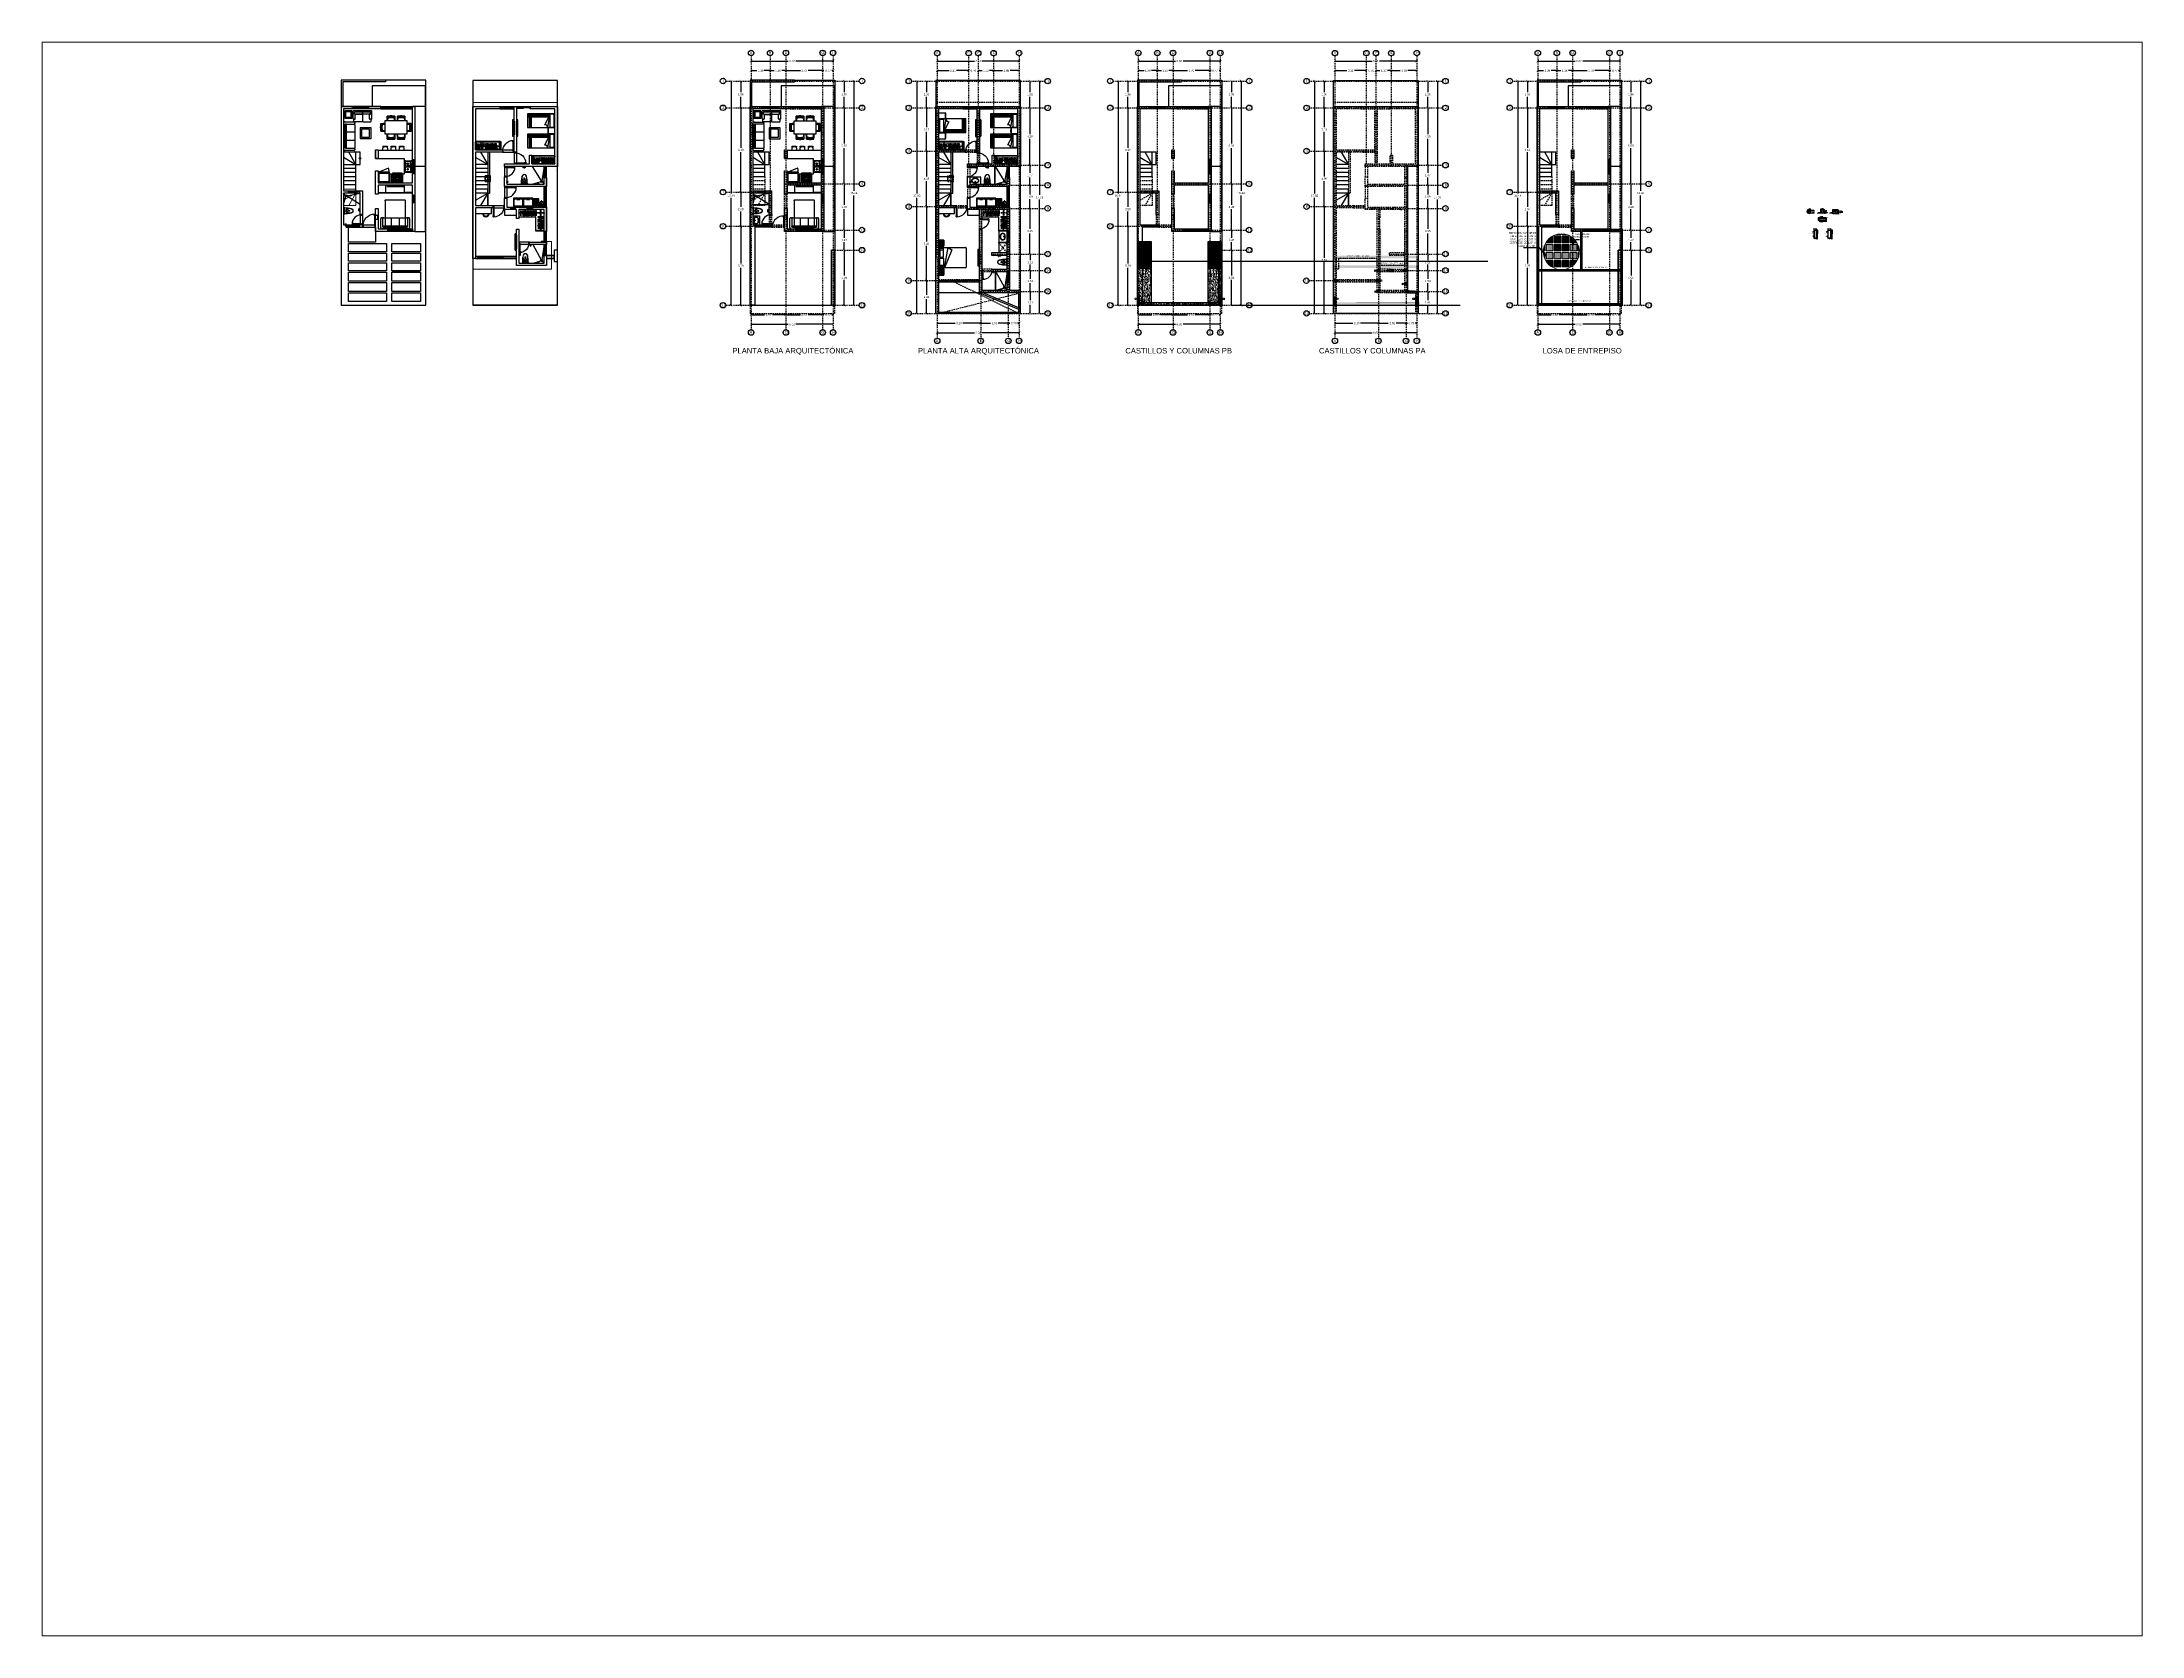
# Paper-space layout 'Layout2' of a CAD drawing. Header units: metres. Extents: x 26 to 231, y 20 to 176.
# The model-space entities are those that its viewports show. They can reach past a viewport. Long polylines and large blocks are cut down to what shows.
import ezdxf
from ezdxf.enums import TextEntityAlignment as Align

# ---------------------------------------------------------------- set-up
doc = ezdxf.new("R2010")
doc.units = ezdxf.units.M
for name, pattern in [('CENTER', [50.8, 31.75, -6.35, 6.35, -6.35]), ('DASHED2', [9.525, 6.35, -3.175]), ('HIDDEN', [9.525, 6.35, -3.175]), ('PHANTOM', [63.5, 31.75, -6.35, 6.35, -6.35, 6.35, -6.35])]:
    doc.linetypes.add(name, pattern=pattern)
for name, color, linetype in [('Carpinteria', 32, 'Continuous'), ('CIMENTACION', 30, 'Continuous'), ('Cotas', 1, 'Continuous'), ('E-CAST. Y COLUM.', 1, 'Continuous'), ('E-COTAS', 3, 'Continuous'), ('E-ESTRIBOS', 6, 'Continuous'), ('E-TEXTO', 7, 'Continuous'), ('E-TEXTOS', 7, 'Continuous'), ('Ejes', 30, 'DASHED2'), ('Escalera', 252, 'Continuous'), ('Mobiliario Cocina', 43, 'Continuous'), ('Muebles', 41, 'Continuous'), ('Muebles Baño', 42, 'Continuous'), ('Muros', 8, 'Continuous'), ('PDF2_Calidad', 4, 'Continuous'), ('PDF2_COLUMNAS', 31, 'Continuous'), ('PDF2_Losa', 251, 'Continuous'), ('PDF2_VIGA', 34, 'Continuous'), ('PDF2_ZAPATA', 30, 'Continuous'), ('PDF_F-02', 7, 'Continuous'), ('PDF_SUPERBLOCK', 252, 'Continuous'), ('Proyecciones', 254, 'DASHED2'), ('Proyecciones Cubos de Luz', 254, 'DASHED2'), ('Puertas', 33, 'Continuous'), ('R3-ACERO', 1, 'Continuous'), ('Textos', 7, 'Continuous'), ('Ventanas', 4, 'Continuous'), ('Vigas nuevas', 7, 'Continuous'), ('Zapata Corrida', 30, 'Continuous'), ('ZAPATAS', 30, 'Continuous')]:
    doc.layers.add(name, color=color, linetype=linetype)
for name, color, linetype, lineweight in [('E ACERO', 1, 'Continuous', 25), ('E CDATOS', 7, 'Continuous', 18), ('E CONCRETO', 31, 'Continuous', 5), ('E COTA', 3, 'Continuous', 18), ('E EJES', 30, 'CENTER', 9), ('E ESTRIBOS', 6, 'Continuous', 9), ('E MURO GENERAL', 8, 'Continuous', 30), ('EST-castillos', 31, 'Continuous', 0), ('EST-Losa', 6, 'Continuous', 0), ('EST-Vigas', 6, 'PHANTOM', 18)]:
    doc.layers.add(name, color=color, linetype=linetype, lineweight=lineweight)
doc.styles.add('1-10', font='romans.shx', dxfattribs={"width": 0.75, "height": 0.015})
doc.styles.add('PDF Arial', font='arial.ttf')
doc.styles.add('ROMANS', font='romans.shx', dxfattribs={"width": 0.8})
doc.styles.get("Standard").update_dxf_attribs({"font": 'arial.ttf'})
doc.styles.add('STR ESC 10', font='ROMANS.shx', dxfattribs={"height": 0.02})
doc.styles.add('STR_ARIAL', font='arial.ttf')
doc.dimstyles.new('110', dxfattribs={"dimtxt": 0.015, "dimasz": 0.015, "dimexe": 0, "dimexo": 0, "dimgap": 0.0055, "dimtad": 1, "dimdec": 3, "dimzin": 0, "dimdsep": 46, "dimtxsty": '1-10', "dimcen": 0.09, "dimaunit": 1, "dimadec": 3, "dimazin": 0, "dimtfac": 1, "dimtdec": 3, "dimtix": 1, "dimtmove": 2, "dimatfit": 3, "dimfxl": 1, "dimfrac": 2, "dimtolj": 1, "dimtzin": 0, "dimarcsym": 0})
doc.dimstyles.new('Cotas', dxfattribs={"dimtxt": 0.15, "dimasz": 0.18, "dimexe": 0.18, "dimexo": 0.0625, "dimgap": 0.09, "dimtad": 0, "dimtih": 1, "dimtoh": 1, "dimzin": 0, "dimdsep": 46, "dimtxsty": 'Standard', "dimblk": 'ARCHTICK', "dimcen": 0.09, "dimse1": 1, "dimse2": 1, "dimclre": 30, "dimadec": 0, "dimazin": 0, "dimtfac": 1, "dimtofl": 0, "dimtmove": 0, "dimatfit": 3, "dimfxl": 1, "dimtolj": 1, "dimtzin": 0, "dimarcsym": 0})
doc.dimstyles.get("Standard").update_dxf_attribs({"dimtxt": 0.18, "dimasz": 0.18, "dimexe": 0.18, "dimexo": 0.0625, "dimgap": 0.09, "dimtad": 0, "dimtih": 1, "dimtoh": 1, "dimdec": 4, "dimzin": 0, "dimdsep": 46, "dimtxsty": 'Standard', "dimcen": 0.09, "dimadec": 0, "dimazin": 0, "dimtfac": 1, "dimtdec": 4, "dimtofl": 0, "dimtmove": 0, "dimatfit": 3, "dimfxl": 1, "dimtolj": 1, "dimtzin": 0, "dimarcsym": 0})
doc.dimstyles.new('STR C-10', dxfattribs={"dimtxt": 0.02, "dimasz": 0.015, "dimexe": 0.01, "dimexo": 0, "dimgap": 0.01, "dimtad": 0, "dimdec": 3, "dimzin": 0, "dimdsep": 46, "dimtxsty": 'STR ESC 10', "dimcen": 0.015, "dimclrd": 256, "dimclre": 11, "dimclrt": 256, "dimadec": 3, "dimazin": 0, "dimtfac": 1, "dimtdec": 3, "dimtmove": 2, "dimatfit": 0, "dimfxl": 1, "dimfrac": 2, "dimtolj": 1, "dimtzin": 0, "dimlwd": -1, "dimlwe": -1, "dimarcsym": 0})

# ---------------------------------------------------------------- blocks, each defined once
blk = doc.blocks.new('_ArchTick')
at = {"color": 0, "linetype": 'ByBlock', "const_width": 0.15}
blk.add_lwpolyline([(-0.5, -0.5), (0.5, 0.5)], dxfattribs=at)
blk = doc.blocks.new('*D51')
at = {"layer": 'Cotas', "color": 0, "lineweight": -2, "ltscale": 0.03, "transparency": 16777216}
for p, q in [((24.06, 125.93), (24.06, 123.2)), ((24.06, 120.14), (24.06, 122.87))]:
    blk.add_line(p, q, dxfattribs=at)
at = {"layer": 'Defpoints', "color": 0, "ltscale": 0.03, "transparency": 16777216}
for p in [(24.06, 125.93), (25.1, 125.93), (24.76, 120.14)]:
    blk.add_point(p, dxfattribs=at)
at = {"layer": 'Cotas', "color": 0, "lineweight": -2, "ltscale": 0.03, "transparency": 16777216, "xscale": 0.18, "yscale": 0.18, "zscale": 0.18}
for p, rotation in [((24.06, 125.93), 90), ((24.06, 120.14), 270)]:
    blk.add_blockref('_ArchTick', p, dxfattribs=dict(at, rotation=rotation))
at = {"layer": 'Cotas', "color": 0, "ltscale": 0.03, "transparency": 16777216, "insert": (24.06, 123.03), "char_height": 0.15, "attachment_point": 5}
blk.add_mtext('\\A1;5.79', dxfattribs=at)
blk = doc.blocks.new('*D52')
at = {"layer": 'Cotas', "color": 0, "lineweight": -2, "ltscale": 0.03, "transparency": 16777216}
for p, q in [((24.06, 128.43), (24.06, 127.35)), ((24.06, 125.93), (24.06, 127.01))]:
    blk.add_line(p, q, dxfattribs=at)
at = {"layer": 'Defpoints', "color": 0, "ltscale": 0.03, "transparency": 16777216}
for p in [(24.06, 128.43), (24.94, 128.43), (25.1, 125.93)]:
    blk.add_point(p, dxfattribs=at)
at = {"layer": 'Cotas', "color": 0, "lineweight": -2, "ltscale": 0.03, "transparency": 16777216, "xscale": 0.18, "yscale": 0.18, "zscale": 0.18}
for p, rotation in [((24.06, 128.43), 90), ((24.06, 125.93), 270)]:
    blk.add_blockref('_ArchTick', p, dxfattribs=dict(at, rotation=rotation))
at = {"layer": 'Cotas', "color": 0, "ltscale": 0.03, "transparency": 16777216, "insert": (24.06, 127.18), "char_height": 0.15, "attachment_point": 5}
blk.add_mtext('\\A1;2.50', dxfattribs=at)
blk = doc.blocks.new('*D53')
at = {"layer": 'Cotas', "color": 0, "lineweight": -2, "ltscale": 0.03, "transparency": 16777216}
for p, q in [((24.06, 134.62), (24.06, 131.69)), ((24.06, 128.43), (24.06, 131.36))]:
    blk.add_line(p, q, dxfattribs=at)
at = {"layer": 'Defpoints', "color": 0, "ltscale": 0.03, "transparency": 16777216}
for p in [(24.06, 134.62), (25.58, 134.62), (25.1, 128.43)]:
    blk.add_point(p, dxfattribs=at)
at = {"layer": 'Cotas', "color": 0, "lineweight": -2, "ltscale": 0.03, "transparency": 16777216, "xscale": 0.18, "yscale": 0.18, "zscale": 0.18}
for p, rotation in [((24.06, 134.62), 90), ((24.06, 128.43), 270)]:
    blk.add_blockref('_ArchTick', p, dxfattribs=dict(at, rotation=rotation))
at = {"layer": 'Cotas', "color": 0, "ltscale": 0.03, "transparency": 16777216, "insert": (24.06, 131.53), "char_height": 0.15, "attachment_point": 5}
blk.add_mtext('\\A1;6.19', dxfattribs=at)
blk = doc.blocks.new('*D54')
at = {"layer": 'Cotas', "color": 0, "lineweight": -2, "ltscale": 0.03, "transparency": 16777216}
for p, q in [((24.06, 136.58), (24.06, 135.77)), ((24.06, 134.62), (24.06, 135.43))]:
    blk.add_line(p, q, dxfattribs=at)
at = {"layer": 'Defpoints', "color": 0, "ltscale": 0.03, "transparency": 16777216}
for p in [(24.06, 136.58), (24.76, 136.58), (24.76, 134.62)]:
    blk.add_point(p, dxfattribs=at)
at = {"layer": 'Cotas', "color": 0, "lineweight": -2, "ltscale": 0.03, "transparency": 16777216, "xscale": 0.18, "yscale": 0.18, "zscale": 0.18}
for p, rotation in [((24.06, 136.58), 90), ((24.06, 134.62), 270)]:
    blk.add_blockref('_ArchTick', p, dxfattribs=dict(at, rotation=rotation))
at = {"layer": 'Cotas', "color": 0, "ltscale": 0.03, "transparency": 16777216, "insert": (24.06, 135.6), "char_height": 0.15, "attachment_point": 5}
blk.add_mtext('\\A1;1.96', dxfattribs=at)
blk = doc.blocks.new('*D55')
at = {"layer": 'Cotas', "color": 0, "lineweight": -2, "ltscale": 0.03, "transparency": 16777216}
for p, q in [((23.35, 136.58), (23.35, 128.34)), ((23.35, 120.14), (23.35, 128.01))]:
    blk.add_line(p, q, dxfattribs=at)
at = {"layer": 'Defpoints', "color": 0, "ltscale": 0.03, "transparency": 16777216}
for p in [(23.35, 136.58), (23.35, 136.58), (24.06, 120.14)]:
    blk.add_point(p, dxfattribs=at)
at = {"layer": 'Cotas', "color": 0, "lineweight": -2, "ltscale": 0.03, "transparency": 16777216, "xscale": 0.18, "yscale": 0.18, "zscale": 0.18}
for p, rotation in [((23.35, 136.58), 90), ((23.35, 120.14), 270)]:
    blk.add_blockref('_ArchTick', p, dxfattribs=dict(at, rotation=rotation))
at = {"layer": 'Cotas', "color": 0, "ltscale": 0.03, "transparency": 16777216, "insert": (23.35, 128.18), "char_height": 0.15, "attachment_point": 5}
blk.add_mtext('\\A1;16.44', dxfattribs=at)
blk = doc.blocks.new('*D56')
at = {"layer": 'Cotas', "color": 0, "lineweight": -2, "ltscale": 0.03, "transparency": 16777216}
for p, q in [((31.66, 124.18), (31.66, 122.32)), ((31.66, 120.14), (31.66, 121.99))]:
    blk.add_line(p, q, dxfattribs=at)
at = {"layer": 'Defpoints', "color": 0, "ltscale": 0.03, "transparency": 16777216}
for p in [(30.95, 124.18), (30.96, 120.14), (31.66, 120.14)]:
    blk.add_point(p, dxfattribs=at)
at = {"layer": 'Cotas', "color": 0, "lineweight": -2, "ltscale": 0.03, "transparency": 16777216, "xscale": 0.18, "yscale": 0.18, "zscale": 0.18}
for p, rotation in [((31.66, 124.18), 90), ((31.66, 120.14), 270)]:
    blk.add_blockref('_ArchTick', p, dxfattribs=dict(at, rotation=rotation))
at = {"layer": 'Cotas', "color": 0, "ltscale": 0.03, "transparency": 16777216, "insert": (31.66, 122.16), "char_height": 0.15, "attachment_point": 5}
blk.add_mtext('\\A1;4.04', dxfattribs=at)
blk = doc.blocks.new('*D57')
at = {"layer": 'Cotas', "color": 0, "lineweight": -2, "ltscale": 0.03, "transparency": 16777216}
for p, q in [((31.65, 125.65), (31.65, 125.08)), ((31.65, 124.18), (31.65, 124.75))]:
    blk.add_line(p, q, dxfattribs=at)
at = {"layer": 'Defpoints', "color": 0, "ltscale": 0.03, "transparency": 16777216}
for p in [(29.98, 125.65), (30.95, 124.18), (31.65, 124.18)]:
    blk.add_point(p, dxfattribs=at)
at = {"layer": 'Cotas', "color": 0, "lineweight": -2, "ltscale": 0.03, "transparency": 16777216, "xscale": 0.18, "yscale": 0.18, "zscale": 0.18}
for p, rotation in [((31.65, 125.65), 90), ((31.65, 124.18), 270)]:
    blk.add_blockref('_ArchTick', p, dxfattribs=dict(at, rotation=rotation))
at = {"layer": 'Cotas', "color": 0, "ltscale": 0.03, "transparency": 16777216, "insert": (31.65, 124.91), "char_height": 0.15, "attachment_point": 5}
blk.add_mtext('\\A1;1.47', dxfattribs=at)
blk = doc.blocks.new('*D58')
at = {"layer": 'Cotas', "color": 0, "lineweight": -2, "ltscale": 0.03, "transparency": 16777216}
for p, q in [((31.65, 129.03), (31.65, 127.51)), ((31.65, 125.65), (31.65, 127.17))]:
    blk.add_line(p, q, dxfattribs=at)
at = {"layer": 'Defpoints', "color": 0, "ltscale": 0.03, "transparency": 16777216}
for p in [(27.28, 129.03), (30.95, 125.65), (31.65, 125.65)]:
    blk.add_point(p, dxfattribs=at)
at = {"layer": 'Cotas', "color": 0, "lineweight": -2, "ltscale": 0.03, "transparency": 16777216, "xscale": 0.18, "yscale": 0.18, "zscale": 0.18}
for p, rotation in [((31.65, 129.03), 90), ((31.65, 125.65), 270)]:
    blk.add_blockref('_ArchTick', p, dxfattribs=dict(at, rotation=rotation))
at = {"layer": 'Cotas', "color": 0, "ltscale": 0.03, "transparency": 16777216, "insert": (31.65, 127.34), "char_height": 0.15, "attachment_point": 5}
blk.add_mtext('\\A1;3.38', dxfattribs=at)
blk = doc.blocks.new('*D59')
at = {"layer": 'Cotas', "color": 0, "lineweight": -2, "ltscale": 0.03, "transparency": 16777216}
for p, q in [((31.65, 134.62), (31.65, 131.99)), ((31.65, 129.03), (31.65, 131.66))]:
    blk.add_line(p, q, dxfattribs=at)
at = {"layer": 'Defpoints', "color": 0, "ltscale": 0.03, "transparency": 16777216}
for p in [(29.98, 134.62), (30.95, 129.03), (31.65, 129.03)]:
    blk.add_point(p, dxfattribs=at)
at = {"layer": 'Cotas', "color": 0, "lineweight": -2, "ltscale": 0.03, "transparency": 16777216, "xscale": 0.18, "yscale": 0.18, "zscale": 0.18}
for p, rotation in [((31.65, 134.62), 90), ((31.65, 129.03), 270)]:
    blk.add_blockref('_ArchTick', p, dxfattribs=dict(at, rotation=rotation))
at = {"layer": 'Cotas', "color": 0, "ltscale": 0.03, "transparency": 16777216, "insert": (31.65, 131.83), "char_height": 0.15, "attachment_point": 5}
blk.add_mtext('\\A1;5.59', dxfattribs=at)
blk = doc.blocks.new('*D60')
at = {"layer": 'Cotas', "color": 0, "lineweight": -2, "ltscale": 0.03, "transparency": 16777216}
for p, q in [((31.65, 136.58), (31.65, 135.77)), ((31.65, 134.62), (31.65, 135.43))]:
    blk.add_line(p, q, dxfattribs=at)
at = {"layer": 'Defpoints', "color": 0, "ltscale": 0.03, "transparency": 16777216}
for p in [(30.96, 136.58), (30.95, 134.62), (31.65, 134.62)]:
    blk.add_point(p, dxfattribs=at)
at = {"layer": 'Cotas', "color": 0, "lineweight": -2, "ltscale": 0.03, "transparency": 16777216, "xscale": 0.18, "yscale": 0.18, "zscale": 0.18}
for p, rotation in [((31.65, 136.58), 90), ((31.65, 134.62), 270)]:
    blk.add_blockref('_ArchTick', p, dxfattribs=dict(at, rotation=rotation))
at = {"layer": 'Cotas', "color": 0, "ltscale": 0.03, "transparency": 16777216, "insert": (31.65, 135.6), "char_height": 0.15, "attachment_point": 5}
blk.add_mtext('\\A1;1.96', dxfattribs=at)
blk = doc.blocks.new('*D61')
at = {"layer": 'Cotas', "color": 0, "lineweight": -2, "ltscale": 0.03, "transparency": 16777216}
for p, q in [((32.36, 136.58), (32.36, 128.52)), ((32.36, 120.14), (32.36, 128.19))]:
    blk.add_line(p, q, dxfattribs=at)
at = {"layer": 'Defpoints', "color": 0, "ltscale": 0.03, "transparency": 16777216}
for p in [(31.65, 136.58), (32.36, 136.58), (31.78, 120.14)]:
    blk.add_point(p, dxfattribs=at)
at = {"layer": 'Cotas', "color": 0, "lineweight": -2, "ltscale": 0.03, "transparency": 16777216, "xscale": 0.18, "yscale": 0.18, "zscale": 0.18}
for p, rotation in [((32.36, 136.58), 90), ((32.36, 120.14), 270)]:
    blk.add_blockref('_ArchTick', p, dxfattribs=dict(at, rotation=rotation))
at = {"layer": 'Cotas', "color": 0, "ltscale": 0.03, "transparency": 16777216, "insert": (32.36, 128.36), "char_height": 0.15, "attachment_point": 5}
blk.add_mtext('\\A1;16.44', dxfattribs=at)
blk = doc.blocks.new('*D62')
at = {"layer": 'Cotas', "color": 0, "lineweight": -2, "ltscale": 0.03, "transparency": 16777216}
for p, q in [((37.69, 127.37), (37.69, 124.82)), ((37.69, 121.94), (37.69, 124.49))]:
    blk.add_line(p, q, dxfattribs=at)
at = {"layer": 'Defpoints', "color": 0, "ltscale": 0.03, "transparency": 16777216}
for p in [(37.69, 127.37), (39.84, 127.37), (38.38, 121.94)]:
    blk.add_point(p, dxfattribs=at)
at = {"layer": 'Cotas', "color": 0, "lineweight": -2, "ltscale": 0.03, "transparency": 16777216, "xscale": 0.18, "yscale": 0.18, "zscale": 0.18}
for p, rotation in [((37.69, 127.37), 90), ((37.69, 121.94), 270)]:
    blk.add_blockref('_ArchTick', p, dxfattribs=dict(at, rotation=rotation))
at = {"layer": 'Cotas', "color": 0, "ltscale": 0.03, "transparency": 16777216, "insert": (37.69, 124.65), "char_height": 0.15, "attachment_point": 5}
blk.add_mtext('\\A1;5.43', dxfattribs=at)
blk = doc.blocks.new('*D63')
at = {"layer": 'Cotas', "color": 0, "lineweight": -2, "ltscale": 0.03, "transparency": 16777216}
for p, q in [((37.69, 131.45), (37.69, 129.57)), ((37.69, 127.37), (37.69, 129.24))]:
    blk.add_line(p, q, dxfattribs=at)
at = {"layer": 'Defpoints', "color": 0, "ltscale": 0.03, "transparency": 16777216}
for p in [(37.69, 131.45), (40.54, 131.45), (39.84, 127.37)]:
    blk.add_point(p, dxfattribs=at)
at = {"layer": 'Cotas', "color": 0, "lineweight": -2, "ltscale": 0.03, "transparency": 16777216, "xscale": 0.18, "yscale": 0.18, "zscale": 0.18}
for p, rotation in [((37.69, 131.45), 90), ((37.69, 127.37), 270)]:
    blk.add_blockref('_ArchTick', p, dxfattribs=dict(at, rotation=rotation))
at = {"layer": 'Cotas', "color": 0, "ltscale": 0.03, "transparency": 16777216, "insert": (37.69, 129.41), "char_height": 0.15, "attachment_point": 5}
blk.add_mtext('\\A1;4.08', dxfattribs=at)
blk = doc.blocks.new('*D64')
at = {"layer": 'Cotas', "color": 0, "lineweight": -2, "ltscale": 0.03, "transparency": 16777216}
for p, q in [((37.69, 136.57), (37.69, 135.76)), ((37.69, 134.61), (37.69, 135.42))]:
    blk.add_line(p, q, dxfattribs=at)
at = {"layer": 'Defpoints', "color": 0, "ltscale": 0.03, "transparency": 16777216}
for p in [(37.69, 136.57), (38.39, 136.57), (38.39, 134.61)]:
    blk.add_point(p, dxfattribs=at)
at = {"layer": 'Cotas', "color": 0, "lineweight": -2, "ltscale": 0.03, "transparency": 16777216, "xscale": 0.18, "yscale": 0.18, "zscale": 0.18}
for p, rotation in [((37.69, 136.57), 90), ((37.69, 134.61), 270)]:
    blk.add_blockref('_ArchTick', p, dxfattribs=dict(at, rotation=rotation))
at = {"layer": 'Cotas', "color": 0, "ltscale": 0.03, "transparency": 16777216, "insert": (37.69, 135.59), "char_height": 0.15, "attachment_point": 5}
blk.add_mtext('\\A1;1.96', dxfattribs=at)
blk = doc.blocks.new('*D65')
at = {"layer": 'Cotas', "color": 0, "lineweight": -2, "ltscale": 0.03, "transparency": 16777216}
for p, q in [((36.98, 136.57), (36.98, 128.33)), ((36.98, 119.54), (36.98, 128))]:
    blk.add_line(p, q, dxfattribs=at)
at = {"layer": 'Defpoints', "color": 0, "ltscale": 0.03, "transparency": 16777216}
for p in [(36.98, 136.57), (36.98, 136.57), (37.69, 119.54)]:
    blk.add_point(p, dxfattribs=at)
at = {"layer": 'Cotas', "color": 0, "lineweight": -2, "ltscale": 0.03, "transparency": 16777216, "xscale": 0.18, "yscale": 0.18, "zscale": 0.18}
for p, rotation in [((36.98, 136.57), 90), ((36.98, 119.54), 270)]:
    blk.add_blockref('_ArchTick', p, dxfattribs=dict(at, rotation=rotation))
at = {"layer": 'Cotas', "color": 0, "ltscale": 0.03, "transparency": 16777216, "insert": (36.98, 128.17), "char_height": 0.15, "attachment_point": 5}
blk.add_mtext('\\A1;17.03', dxfattribs=at)
blk = doc.blocks.new('*D66')
at = {"layer": 'Cotas', "color": 0, "lineweight": -2, "ltscale": 0.03, "transparency": 16777216}
for p, q in [((45.29, 121.15), (45.29, 120.51)), ((45.29, 119.54), (45.29, 120.17))]:
    blk.add_line(p, q, dxfattribs=at)
at = {"layer": 'Defpoints', "color": 0, "ltscale": 0.03, "transparency": 16777216}
for p in [(44.59, 121.15), (44.59, 119.54), (45.29, 119.54)]:
    blk.add_point(p, dxfattribs=at)
at = {"layer": 'Cotas', "color": 0, "lineweight": -2, "ltscale": 0.03, "transparency": 16777216, "xscale": 0.18, "yscale": 0.18, "zscale": 0.18}
for p, rotation in [((45.29, 121.15), 90), ((45.29, 119.54), 270)]:
    blk.add_blockref('_ArchTick', p, dxfattribs=dict(at, rotation=rotation))
at = {"layer": 'Cotas', "color": 0, "ltscale": 0.03, "transparency": 16777216, "insert": (45.29, 120.34), "char_height": 0.15, "attachment_point": 5}
blk.add_mtext('\\A1;1.61', dxfattribs=at)
blk = doc.blocks.new('*D67')
at = {"layer": 'Cotas', "color": 0, "lineweight": -2, "ltscale": 0.03, "transparency": 16777216}
for p, q in [((45.28, 128.93), (45.28, 128.25)), ((45.28, 127.24), (45.28, 127.92))]:
    blk.add_line(p, q, dxfattribs=at)
at = {"layer": 'Defpoints', "color": 0, "ltscale": 0.03, "transparency": 16777216}
for p in [(43.6, 128.93), (40.7, 127.24), (45.28, 127.24)]:
    blk.add_point(p, dxfattribs=at)
at = {"layer": 'Cotas', "color": 0, "lineweight": -2, "ltscale": 0.03, "transparency": 16777216, "xscale": 0.18, "yscale": 0.18, "zscale": 0.18}
for p, rotation in [((45.28, 128.93), 90), ((45.28, 127.24), 270)]:
    blk.add_blockref('_ArchTick', p, dxfattribs=dict(at, rotation=rotation))
at = {"layer": 'Cotas', "color": 0, "ltscale": 0.03, "transparency": 16777216, "insert": (45.28, 128.09), "char_height": 0.15, "attachment_point": 5}
blk.add_mtext('\\A1;1.69', dxfattribs=at)
blk = doc.blocks.new('*D68')
at = {"layer": 'Cotas', "color": 0, "lineweight": -2, "ltscale": 0.03, "transparency": 16777216}
for p, q in [((45.28, 134.61), (45.28, 132.67)), ((45.28, 130.41), (45.28, 132.34))]:
    blk.add_line(p, q, dxfattribs=at)
at = {"layer": 'Defpoints', "color": 0, "ltscale": 0.03, "transparency": 16777216}
for p in [(43.61, 134.61), (44.59, 130.41), (45.28, 130.41)]:
    blk.add_point(p, dxfattribs=at)
at = {"layer": 'Cotas', "color": 0, "lineweight": -2, "ltscale": 0.03, "transparency": 16777216, "xscale": 0.18, "yscale": 0.18, "zscale": 0.18}
for p, rotation in [((45.28, 134.61), 90), ((45.28, 130.41), 270)]:
    blk.add_blockref('_ArchTick', p, dxfattribs=dict(at, rotation=rotation))
at = {"layer": 'Cotas', "color": 0, "ltscale": 0.03, "transparency": 16777216, "insert": (45.28, 132.51), "char_height": 0.15, "attachment_point": 5}
blk.add_mtext('\\A1;4.20', dxfattribs=at)
blk = doc.blocks.new('*D69')
at = {"layer": 'Cotas', "color": 0, "lineweight": -2, "ltscale": 0.03, "transparency": 16777216}
for p, q in [((45.28, 136.57), (45.28, 135.76)), ((45.28, 134.61), (45.28, 135.42))]:
    blk.add_line(p, q, dxfattribs=at)
at = {"layer": 'Defpoints', "color": 0, "ltscale": 0.03, "transparency": 16777216}
for p in [(44.59, 136.57), (44.58, 134.61), (45.28, 134.61)]:
    blk.add_point(p, dxfattribs=at)
at = {"layer": 'Cotas', "color": 0, "lineweight": -2, "ltscale": 0.03, "transparency": 16777216, "xscale": 0.18, "yscale": 0.18, "zscale": 0.18}
for p, rotation in [((45.28, 136.57), 90), ((45.28, 134.61), 270)]:
    blk.add_blockref('_ArchTick', p, dxfattribs=dict(at, rotation=rotation))
at = {"layer": 'Cotas', "color": 0, "ltscale": 0.03, "transparency": 16777216, "insert": (45.28, 135.59), "char_height": 0.15, "attachment_point": 5}
blk.add_mtext('\\A1;1.96', dxfattribs=at)
blk = doc.blocks.new('*D70')
at = {"layer": 'Cotas', "color": 0, "lineweight": -2, "ltscale": 0.03, "transparency": 16777216}
for p, q in [((45.99, 136.57), (45.99, 128.22)), ((45.99, 119.54), (45.99, 127.89))]:
    blk.add_line(p, q, dxfattribs=at)
at = {"layer": 'Defpoints', "color": 0, "ltscale": 0.03, "transparency": 16777216}
for p in [(45.28, 136.57), (45.99, 136.57), (45.29, 119.54)]:
    blk.add_point(p, dxfattribs=at)
at = {"layer": 'Cotas', "color": 0, "lineweight": -2, "ltscale": 0.03, "transparency": 16777216, "xscale": 0.18, "yscale": 0.18, "zscale": 0.18}
for p, rotation in [((45.99, 136.57), 90), ((45.99, 119.54), 270)]:
    blk.add_blockref('_ArchTick', p, dxfattribs=dict(at, rotation=rotation))
at = {"layer": 'Cotas', "color": 0, "ltscale": 0.03, "transparency": 16777216, "insert": (45.99, 128.05), "char_height": 0.15, "attachment_point": 5}
blk.add_mtext('\\A1;17.03', dxfattribs=at)
blk = doc.blocks.new('*D71')
at = {"layer": 'Cotas', "color": 0, "lineweight": -2, "ltscale": 0.03, "transparency": 16777216}
for p, q in [((37.69, 134.61), (37.69, 133.19)), ((37.69, 131.45), (37.69, 132.86))]:
    blk.add_line(p, q, dxfattribs=at)
at = {"layer": 'Defpoints', "color": 0, "ltscale": 0.03, "transparency": 16777216}
for p in [(37.69, 134.61), (38.39, 134.61), (40.54, 131.45)]:
    blk.add_point(p, dxfattribs=at)
at = {"layer": 'Cotas', "color": 0, "lineweight": -2, "ltscale": 0.03, "transparency": 16777216, "xscale": 0.18, "yscale": 0.18, "zscale": 0.18}
for p, rotation in [((37.69, 134.61), 90), ((37.69, 131.45), 270)]:
    blk.add_blockref('_ArchTick', p, dxfattribs=dict(at, rotation=rotation))
at = {"layer": 'Cotas', "color": 0, "ltscale": 0.03, "transparency": 16777216, "insert": (37.69, 133.03), "char_height": 0.15, "attachment_point": 5}
blk.add_mtext('\\A1;3.16', dxfattribs=at)
blk = doc.blocks.new('*D72')
at = {"layer": 'Cotas', "color": 0, "lineweight": -2, "ltscale": 0.03, "transparency": 16777216}
for p, q in [((45.28, 130.41), (45.28, 129.84)), ((45.28, 128.93), (45.28, 129.51))]:
    blk.add_line(p, q, dxfattribs=at)
at = {"layer": 'Defpoints', "color": 0, "ltscale": 0.03, "transparency": 16777216}
for p in [(44.59, 130.41), (44.59, 128.93), (45.28, 128.93)]:
    blk.add_point(p, dxfattribs=at)
at = {"layer": 'Cotas', "color": 0, "lineweight": -2, "ltscale": 0.03, "transparency": 16777216, "xscale": 0.18, "yscale": 0.18, "zscale": 0.18}
for p, rotation in [((45.28, 130.41), 90), ((45.28, 128.93), 270)]:
    blk.add_blockref('_ArchTick', p, dxfattribs=dict(at, rotation=rotation))
at = {"layer": 'Cotas', "color": 0, "ltscale": 0.03, "transparency": 16777216, "insert": (45.28, 129.67), "char_height": 0.15, "attachment_point": 5}
blk.add_mtext('\\A1;1.47', dxfattribs=at)
blk = doc.blocks.new('*D73')
at = {"layer": 'Cotas', "color": 0, "lineweight": -2, "ltscale": 0.03, "transparency": 16777216}
for p, q in [((45.28, 127.24), (45.28, 125.73)), ((45.28, 123.89), (45.28, 125.4))]:
    blk.add_line(p, q, dxfattribs=at)
at = {"layer": 'Defpoints', "color": 0, "ltscale": 0.03, "transparency": 16777216}
for p in [(40.91, 127.24), (43.79, 123.89), (45.28, 123.89)]:
    blk.add_point(p, dxfattribs=at)
at = {"layer": 'Cotas', "color": 0, "lineweight": -2, "ltscale": 0.03, "transparency": 16777216, "xscale": 0.18, "yscale": 0.18, "zscale": 0.18}
for p, rotation in [((45.28, 127.24), 90), ((45.28, 123.89), 270)]:
    blk.add_blockref('_ArchTick', p, dxfattribs=dict(at, rotation=rotation))
at = {"layer": 'Cotas', "color": 0, "ltscale": 0.03, "transparency": 16777216, "insert": (45.28, 125.57), "char_height": 0.15, "attachment_point": 5}
blk.add_mtext('\\A1;3.35', dxfattribs=at)
blk = doc.blocks.new('*D74')
at = {"layer": 'Cotas', "color": 0, "lineweight": -2, "transparency": 16777216}
for p, q in [((27.37, 119.44), (28.44, 119.44)), ((30.07, 119.44), (29.01, 119.44))]:
    blk.add_line(p, q, dxfattribs=at)
at = {"layer": 'Defpoints', "color": 0, "transparency": 16777216}
for p in [(27.37, 119.44), (30.07, 119.44), (30.07, 119.44)]:
    blk.add_point(p, dxfattribs=at)
at = {"layer": 'Cotas', "color": 0, "lineweight": -2, "transparency": 16777216, "xscale": 0.18, "yscale": 0.18, "zscale": 0.18, "rotation": 180}
blk.add_blockref('_ArchTick', (27.37, 119.44), dxfattribs=at)
at = {"layer": 'Cotas', "color": 0, "lineweight": -2, "transparency": 16777216, "xscale": 0.18, "yscale": 0.18, "zscale": 0.18}
blk.add_blockref('_ArchTick', (30.07, 119.44), dxfattribs=at)
at = {"layer": 'Cotas', "color": 0, "transparency": 16777216, "insert": (28.72, 119.44), "char_height": 0.15, "attachment_point": 5}
blk.add_mtext('\\A1;2.70', dxfattribs=at)
blk = doc.blocks.new('*D75')
at = {"layer": 'Cotas', "color": 0, "lineweight": -2, "transparency": 16777216}
for p, q in [((24.82, 119.44), (25.81, 119.44)), ((27.37, 119.44), (26.38, 119.44))]:
    blk.add_line(p, q, dxfattribs=at)
at = {"layer": 'Defpoints', "color": 0, "transparency": 16777216}
for p in [(24.82, 119.44), (27.37, 119.44), (27.37, 119.44)]:
    blk.add_point(p, dxfattribs=at)
at = {"layer": 'Cotas', "color": 0, "lineweight": -2, "transparency": 16777216, "xscale": 0.18, "yscale": 0.18, "zscale": 0.18, "rotation": 180}
blk.add_blockref('_ArchTick', (24.82, 119.44), dxfattribs=at)
at = {"layer": 'Cotas', "color": 0, "lineweight": -2, "transparency": 16777216, "xscale": 0.18, "yscale": 0.18, "zscale": 0.18}
blk.add_blockref('_ArchTick', (27.37, 119.44), dxfattribs=at)
at = {"layer": 'Cotas', "color": 0, "transparency": 16777216, "insert": (26.1, 119.44), "char_height": 0.15, "attachment_point": 5}
blk.add_mtext('\\A1;2.55', dxfattribs=at)
blk = doc.blocks.new('*D76')
at = {"layer": 'Cotas', "color": 0, "lineweight": -2, "transparency": 16777216}
for p, q in [((24.82, 118.74), (27.55, 118.74)), ((30.84, 118.74), (28.11, 118.74))]:
    blk.add_line(p, q, dxfattribs=at)
at = {"layer": 'Defpoints', "color": 0, "transparency": 16777216}
for p in [(24.82, 118.74), (30.84, 118.74), (30.84, 118.74)]:
    blk.add_point(p, dxfattribs=at)
at = {"layer": 'Cotas', "color": 0, "lineweight": -2, "transparency": 16777216, "xscale": 0.18, "yscale": 0.18, "zscale": 0.18, "rotation": 180}
blk.add_blockref('_ArchTick', (24.82, 118.74), dxfattribs=at)
at = {"layer": 'Cotas', "color": 0, "lineweight": -2, "transparency": 16777216, "xscale": 0.18, "yscale": 0.18, "zscale": 0.18}
blk.add_blockref('_ArchTick', (30.84, 118.74), dxfattribs=at)
at = {"layer": 'Cotas', "color": 0, "transparency": 16777216, "insert": (27.83, 118.74), "char_height": 0.15, "attachment_point": 5}
blk.add_mtext('\\A1;6.02', dxfattribs=at)
blk = doc.blocks.new('*D77')
at = {"layer": 'Cotas', "color": 0, "lineweight": -2, "transparency": 16777216}
for p, q in [((24.82, 138.04), (27.55, 138.04)), ((30.84, 138.04), (28.11, 138.04))]:
    blk.add_line(p, q, dxfattribs=at)
at = {"layer": 'Defpoints', "color": 0, "transparency": 16777216}
for p in [(24.82, 138.04), (30.84, 138.04), (30.84, 138.04)]:
    blk.add_point(p, dxfattribs=at)
at = {"layer": 'Cotas', "color": 0, "lineweight": -2, "transparency": 16777216, "xscale": 0.18, "yscale": 0.18, "zscale": 0.18, "rotation": 180}
blk.add_blockref('_ArchTick', (24.82, 138.04), dxfattribs=at)
at = {"layer": 'Cotas', "color": 0, "lineweight": -2, "transparency": 16777216, "xscale": 0.18, "yscale": 0.18, "zscale": 0.18}
blk.add_blockref('_ArchTick', (30.84, 138.04), dxfattribs=at)
at = {"layer": 'Cotas', "color": 0, "transparency": 16777216, "insert": (27.83, 138.04), "char_height": 0.15, "attachment_point": 5}
blk.add_mtext('\\A1;6.02', dxfattribs=at)
blk = doc.blocks.new('*D78')
at = {"layer": 'Cotas', "color": 0, "lineweight": -2, "transparency": 16777216}
for p, q in [((30.07, 119.44), (30.17, 119.44)), ((30.84, 119.44), (30.74, 119.44))]:
    blk.add_line(p, q, dxfattribs=at)
at = {"layer": 'Defpoints', "color": 0, "transparency": 16777216}
for p in [(30.07, 119.44), (30.84, 119.44), (30.84, 119.44)]:
    blk.add_point(p, dxfattribs=at)
at = {"layer": 'Cotas', "color": 0, "lineweight": -2, "transparency": 16777216, "xscale": 0.18, "yscale": 0.18, "zscale": 0.18, "rotation": 180}
blk.add_blockref('_ArchTick', (30.07, 119.44), dxfattribs=at)
at = {"layer": 'Cotas', "color": 0, "lineweight": -2, "transparency": 16777216, "xscale": 0.18, "yscale": 0.18, "zscale": 0.18}
blk.add_blockref('_ArchTick', (30.84, 119.44), dxfattribs=at)
at = {"layer": 'Cotas', "color": 0, "transparency": 16777216, "insert": (30.46, 119.44), "char_height": 0.15, "attachment_point": 5}
blk.add_mtext('\\A1;0.77', dxfattribs=at)
blk = doc.blocks.new('*D79')
at = {"layer": 'Cotas', "color": 0, "lineweight": -2, "ltscale": 0.03, "transparency": 16777216}
for p, q in [((45.29, 122.68), (45.29, 122.08)), ((45.29, 121.15), (45.29, 121.75))]:
    blk.add_line(p, q, dxfattribs=at)
at = {"layer": 'Defpoints', "color": 0, "ltscale": 0.03, "transparency": 16777216}
for p in [(43.79, 122.68), (44.59, 121.15), (45.29, 121.15)]:
    blk.add_point(p, dxfattribs=at)
at = {"layer": 'Cotas', "color": 0, "lineweight": -2, "ltscale": 0.03, "transparency": 16777216, "xscale": 0.18, "yscale": 0.18, "zscale": 0.18}
for p, rotation in [((45.29, 122.68), 90), ((45.29, 121.15), 270)]:
    blk.add_blockref('_ArchTick', p, dxfattribs=dict(at, rotation=rotation))
at = {"layer": 'Cotas', "color": 0, "ltscale": 0.03, "transparency": 16777216, "insert": (45.29, 121.91), "char_height": 0.15, "attachment_point": 5}
blk.add_mtext('\\A1;1.54', dxfattribs=at)
blk = doc.blocks.new('*D80')
at = {"layer": 'Cotas', "color": 0, "lineweight": -2, "ltscale": 0.03, "transparency": 16777216}
for p, q in [((45.29, 123.89), (45.29, 123.45)), ((45.29, 122.68), (45.29, 123.12))]:
    blk.add_line(p, q, dxfattribs=at)
at = {"layer": 'Defpoints', "color": 0, "ltscale": 0.03, "transparency": 16777216}
for p in [(44.59, 123.89), (44.59, 122.68), (45.29, 122.68)]:
    blk.add_point(p, dxfattribs=at)
at = {"layer": 'Cotas', "color": 0, "lineweight": -2, "ltscale": 0.03, "transparency": 16777216, "xscale": 0.18, "yscale": 0.18, "zscale": 0.18}
for p, rotation in [((45.29, 123.89), 90), ((45.29, 122.68), 270)]:
    blk.add_blockref('_ArchTick', p, dxfattribs=dict(at, rotation=rotation))
at = {"layer": 'Cotas', "color": 0, "ltscale": 0.03, "transparency": 16777216, "insert": (45.29, 123.29), "char_height": 0.15, "attachment_point": 5}
blk.add_mtext('\\A1;1.21', dxfattribs=at)
blk = doc.blocks.new('*D81')
at = {"layer": 'Cotas', "color": 0, "lineweight": -2, "ltscale": 0.03, "transparency": 16777216}
for p, q in [((24.82, 137.34), (25.24, 137.34)), ((26.21, 137.34), (25.79, 137.34))]:
    blk.add_line(p, q, dxfattribs=at)
at = {"layer": 'Defpoints', "color": 0, "ltscale": 0.03, "transparency": 16777216}
for p in [(26.21, 137.34), (24.82, 136.64), (26.21, 136.64)]:
    blk.add_point(p, dxfattribs=at)
at = {"layer": 'Cotas', "color": 0, "lineweight": -2, "ltscale": 0.03, "transparency": 16777216, "xscale": 0.18, "yscale": 0.18, "zscale": 0.18, "rotation": 180}
blk.add_blockref('_ArchTick', (24.82, 137.34), dxfattribs=at)
at = {"layer": 'Cotas', "color": 0, "lineweight": -2, "ltscale": 0.03, "transparency": 16777216, "xscale": 0.18, "yscale": 0.18, "zscale": 0.18}
blk.add_blockref('_ArchTick', (26.21, 137.34), dxfattribs=at)
at = {"layer": 'Cotas', "color": 0, "ltscale": 0.03, "transparency": 16777216, "insert": (25.52, 137.34), "char_height": 0.15, "attachment_point": 5}
blk.add_mtext('\\A1;1.39', dxfattribs=at)
blk = doc.blocks.new('*D82')
at = {"layer": 'Cotas', "color": 0, "lineweight": -2, "ltscale": 0.03, "transparency": 16777216}
for p, q in [((26.21, 137.34), (26.52, 137.34)), ((27.37, 137.34), (27.07, 137.34))]:
    blk.add_line(p, q, dxfattribs=at)
at = {"layer": 'Defpoints', "color": 0, "ltscale": 0.03, "transparency": 16777216}
for p in [(27.37, 137.34), (26.21, 136.64), (27.37, 136.64)]:
    blk.add_point(p, dxfattribs=at)
at = {"layer": 'Cotas', "color": 0, "lineweight": -2, "ltscale": 0.03, "transparency": 16777216, "xscale": 0.18, "yscale": 0.18, "zscale": 0.18, "rotation": 180}
blk.add_blockref('_ArchTick', (26.21, 137.34), dxfattribs=at)
at = {"layer": 'Cotas', "color": 0, "lineweight": -2, "ltscale": 0.03, "transparency": 16777216, "xscale": 0.18, "yscale": 0.18, "zscale": 0.18}
blk.add_blockref('_ArchTick', (27.37, 137.34), dxfattribs=at)
at = {"layer": 'Cotas', "color": 0, "ltscale": 0.03, "transparency": 16777216, "insert": (26.79, 137.34), "char_height": 0.15, "attachment_point": 5}
blk.add_mtext('\\A1;1.16', dxfattribs=at)
blk = doc.blocks.new('*D83')
at = {"layer": 'Cotas', "color": 0, "lineweight": -2, "ltscale": 0.03, "transparency": 16777216}
for p, q in [((27.37, 137.34), (28.44, 137.34)), ((30.07, 137.34), (29.01, 137.34))]:
    blk.add_line(p, q, dxfattribs=at)
at = {"layer": 'Defpoints', "color": 0, "ltscale": 0.03, "transparency": 16777216}
for p in [(30.07, 137.34), (27.37, 136.64), (30.07, 136.64)]:
    blk.add_point(p, dxfattribs=at)
at = {"layer": 'Cotas', "color": 0, "lineweight": -2, "ltscale": 0.03, "transparency": 16777216, "xscale": 0.18, "yscale": 0.18, "zscale": 0.18, "rotation": 180}
blk.add_blockref('_ArchTick', (27.37, 137.34), dxfattribs=at)
at = {"layer": 'Cotas', "color": 0, "lineweight": -2, "ltscale": 0.03, "transparency": 16777216, "xscale": 0.18, "yscale": 0.18, "zscale": 0.18}
blk.add_blockref('_ArchTick', (30.07, 137.34), dxfattribs=at)
at = {"layer": 'Cotas', "color": 0, "ltscale": 0.03, "transparency": 16777216, "insert": (28.72, 137.34), "char_height": 0.15, "attachment_point": 5}
blk.add_mtext('\\A1;2.70', dxfattribs=at)
blk = doc.blocks.new('*D84')
at = {"layer": 'Cotas', "color": 0, "lineweight": -2, "ltscale": 0.03, "transparency": 16777216}
for p, q in [((30.07, 137.34), (30.17, 137.34)), ((30.84, 137.34), (30.74, 137.34))]:
    blk.add_line(p, q, dxfattribs=at)
at = {"layer": 'Defpoints', "color": 0, "ltscale": 0.03, "transparency": 16777216}
for p in [(30.84, 137.34), (30.07, 136.64), (30.84, 136.64)]:
    blk.add_point(p, dxfattribs=at)
at = {"layer": 'Cotas', "color": 0, "lineweight": -2, "ltscale": 0.03, "transparency": 16777216, "xscale": 0.18, "yscale": 0.18, "zscale": 0.18, "rotation": 180}
blk.add_blockref('_ArchTick', (30.07, 137.34), dxfattribs=at)
at = {"layer": 'Cotas', "color": 0, "lineweight": -2, "ltscale": 0.03, "transparency": 16777216, "xscale": 0.18, "yscale": 0.18, "zscale": 0.18}
blk.add_blockref('_ArchTick', (30.84, 137.34), dxfattribs=at)
at = {"layer": 'Cotas', "color": 0, "ltscale": 0.03, "transparency": 16777216, "insert": (30.46, 137.34), "char_height": 0.15, "attachment_point": 5}
blk.add_mtext('\\A1;0.77', dxfattribs=at)
blk = doc.blocks.new('Sill1')
at = {"lineweight": 25}
for points in [[(45.49, 139.67), (45.49, 138.86), (45.49, 137.77)], [(46.93, 139.72), (45.54, 139.72)], [(46.98, 137.77), (46.98, 138.88), (46.98, 139.67)], [(45.18, 137.72), (45.18, 138.37)], [(45.24, 138.42), (45.29, 138.42)], [(45.34, 137.77), (45.34, 138.37)], [(45.39, 138.42), (47.08, 138.42)], [(45.89, 137.82), (45.39, 137.82)], [(47.08, 137.72), (45.39, 137.72)], [(45.54, 137.72), (46.93, 137.72)], [(45.94, 138.42), (45.94, 137.77), (45.94, 137.72)], [(46.48, 137.82), (45.99, 137.82)], [(46.53, 138.42), (46.53, 137.77), (46.53, 137.72)], [(47.08, 137.82), (46.59, 137.82)], [(47.13, 138.37), (47.13, 137.77)], [(47.18, 138.42), (47.24, 138.42)], [(47.29, 138.37), (47.29, 137.72)]]:
    blk.add_lwpolyline(points, dxfattribs=at)
for points in [[(45.38, 137.72, -0.414214), (45.33, 137.77, -0.414214), (45.38, 137.83)], [(46.48, 137.83, -0.414214), (46.53, 137.77, -0.414214), (46.58, 137.83)], [(47.08, 137.83, -0.414214), (47.13, 137.77, -0.414214), (47.08, 137.72)]]:
    blk.add_lwpolyline(points, format="xyb", dxfattribs=at)
for centre, radius, start, end in [((45.53, 139.68), 0.0542, 89.9995, 180.0005), ((46.93, 139.68), 0.0542, 359.9995, 90.0005), ((45.23, 138.37), 0.0542, 89.9999, 180.0001), ((45.28, 137.72), 0.103, 180, 270), ((45.28, 138.37), 0.0542, 359.9999, 90.0001), ((45.38, 138.37), 0.0542, 89.9999, 180.0001), ((45.53, 137.77), 0.0542, 179.9995, 270.0005), ((45.88, 137.77), 0.0542, 359.9999, 90.0001), ((45.98, 137.77), 0.0542, 89.9999, 180.0001), ((46.93, 137.77), 0.0542, 269.9995, 0.0005), ((47.08, 138.37), 0.0542, 359.9999, 90.0001), ((47.18, 138.37), 0.0542, 89.9999, 180.0001), ((47.18, 137.72), 0.103, 270, 0), ((47.23, 138.37), 0.0542, 359.9999, 90.0001)]:
    blk.add_arc(centre, radius, start, end, dxfattribs=at)
blk = doc.blocks.new('Coc1')
at = {"lineweight": 25}
for points in [[(45.21, 145.3), (45.19, 145.26), (45.17, 145.21), (45.16, 145.16), (45.15, 145.1), (45.15, 145.01), (45.16, 144.95), (45.17, 144.9), (45.19, 144.85), (45.21, 144.81), (45.26, 144.81), (45.2, 144.81), (45.2, 144.83), (45.2, 144.8)], [(45.17, 145.34), (45.17, 145.2)], [(45.17, 145.33), (45.17, 145.34), (45.35, 145.34)], [(45.17, 145.21), (45.17, 145.33), (45.28, 145.33)], [(45.17, 144.91), (45.17, 144.77), (45.35, 144.77)], [(45.28, 144.78), (45.17, 144.78), (45.17, 144.9)], [(45.2, 145.31), (45.2, 145.31)], [(45.2, 145.31), (45.26, 145.31), (45.2, 145.31)], [(45.26, 145.3), (45.25, 145.27), (45.24, 145.24), (45.23, 145.21), (45.22, 145.18), (45.21, 145.15), (45.21, 145.12), (45.2, 145.09), (45.2, 145.06), (45.22, 145.06), (45.24, 145.06), (45.25, 145.06), (45.25, 145.09), (45.26, 145.12), (45.26, 145.15), (45.27, 145.18), (45.27, 145.21), (45.28, 145.24), (45.29, 145.27), (45.3, 145.3)], [(45.2, 145.06), (45.2, 145.01), (45.21, 144.97), (45.22, 144.93), (45.23, 144.89), (45.24, 144.85), (45.26, 144.81), (45.21, 144.81)], [(45.26, 145.3), (45.21, 145.3), (45.26, 145.3)], [(45.3, 144.81), (45.29, 144.85), (45.28, 144.89), (45.27, 144.93), (45.26, 144.97), (45.25, 145.01), (45.25, 145.06)], [(45.26, 145.33), (45.5, 145.34), (45.35, 145.34), (45.33, 145.33), (45.41, 145.34), (45.49, 145.34), (45.5, 145.34), (45.44, 145.34), (45.37, 145.33), (45.31, 145.33), (45.26, 145.33), (45.26, 145.31), (45.26, 145.3), (45.5, 145.3)], [(45.26, 145.3), (45.26, 145.3)], [(45.31, 145.3), (45.31, 145.3)], [(45.65, 145.55), (45.65, 145.79), (45.65, 145.74), (45.65, 145.68), (45.65, 145.61), (45.64, 145.55), (45.64, 145.56), (45.65, 145.64), (45.65, 145.72), (45.65, 145.7), (45.64, 145.55)], [(45.78, 145.88), (45.65, 145.88), (45.77, 145.88)], [(45.65, 145.77), (45.65, 145.88), (45.65, 145.7)], [(45.65, 145.88), (45.65, 145.88)], [(45.68, 145.55), (45.69, 145.79), (45.67, 145.79), (45.65, 145.79)], [(46.18, 145.84), (46.13, 145.86), (46.08, 145.88), (46.03, 145.89), (45.98, 145.9), (45.88, 145.9), (45.83, 145.89), (45.77, 145.88), (45.73, 145.86), (45.68, 145.84), (45.68, 145.79), (45.68, 145.85), (45.7, 145.85), (45.67, 145.85)], [(45.68, 145.85), (45.67, 145.85), (45.67, 145.79)], [(45.93, 145.85), (45.88, 145.85), (45.84, 145.84), (45.8, 145.83), (45.76, 145.82), (45.72, 145.81), (45.68, 145.79), (45.68, 145.84)], [(45.68, 145.75), (45.72, 145.76), (45.76, 145.77), (45.8, 145.78), (45.84, 145.79), (45.88, 145.8), (45.93, 145.8)], [(45.68, 145.79), (45.68, 145.79)], [(45.68, 145.74), (45.69, 145.74)], [(46.17, 145.75), (46.14, 145.76), (46.11, 145.77), (46.08, 145.78), (46.05, 145.78), (46.02, 145.79), (45.99, 145.79), (45.96, 145.8), (45.93, 145.8), (45.93, 145.81), (45.93, 145.83), (45.93, 145.85), (45.96, 145.85), (45.99, 145.84), (46.02, 145.84), (46.05, 145.83), (46.08, 145.82), (46.11, 145.81), (46.14, 145.8), (46.17, 145.79), (46.18, 145.84), (46.18, 145.79)], [(46.2, 145.88), (46.07, 145.88)], [(46.08, 145.88), (46.2, 145.88), (46.2, 145.77)], [(46.16, 145.85), (46.18, 145.85), (46.15, 145.85)], [(46.2, 145.79), (46.2, 145.55), (46.2, 145.7), (46.2, 145.72), (46.2, 145.64), (46.2, 145.56), (46.2, 145.55), (46.2, 145.61), (46.2, 145.68), (46.2, 145.74), (46.2, 145.79), (46.19, 145.79), (46.17, 145.79), (46.17, 145.55)], [(46.17, 145.74), (46.17, 145.74)], [(46.18, 145.85), (46.18, 145.85)], [(46.18, 145.85), (46.18, 145.79), (46.18, 145.85)], [(46.18, 145.79), (46.18, 145.79)], [(46.2, 145.88), (46.2, 145.88), (46.2, 145.7)], [(46.39, 145.55), (46.39, 145.79), (46.39, 145.74), (46.39, 145.68), (46.39, 145.61), (46.39, 145.55), (46.39, 145.56), (46.39, 145.64), (46.39, 145.72), (46.39, 145.7), (46.38, 145.55)], [(46.52, 145.88), (46.39, 145.88), (46.51, 145.88)], [(46.39, 145.77), (46.39, 145.88), (46.39, 145.7)], [(46.39, 145.88), (46.39, 145.88)], [(46.42, 145.55), (46.43, 145.79), (46.41, 145.79), (46.39, 145.79)], [(46.42, 145.85), (46.41, 145.85), (46.41, 145.79)], [(46.45, 145.85), (46.41, 145.85)], [(46.91, 145.84), (46.87, 145.86), (46.82, 145.88), (46.77, 145.89), (46.72, 145.9), (46.62, 145.9), (46.57, 145.89), (46.52, 145.88), (46.47, 145.86), (46.42, 145.84), (46.42, 145.79), (46.42, 145.85), (46.44, 145.85)], [(46.67, 145.85), (46.63, 145.85), (46.58, 145.84), (46.54, 145.83), (46.5, 145.82), (46.46, 145.81), (46.43, 145.79), (46.42, 145.84)], [(46.42, 145.79), (46.42, 145.79)], [(46.43, 145.75), (46.46, 145.76), (46.5, 145.77), (46.54, 145.78), (46.58, 145.79), (46.62, 145.8), (46.67, 145.8)], [(46.43, 145.74), (46.43, 145.74)], [(46.9, 145.75), (46.87, 145.76), (46.85, 145.77), (46.82, 145.78), (46.79, 145.78), (46.76, 145.79), (46.73, 145.79), (46.7, 145.8), (46.67, 145.8), (46.67, 145.81), (46.67, 145.83), (46.67, 145.85), (46.7, 145.85), (46.73, 145.84), (46.76, 145.84), (46.79, 145.83), (46.82, 145.82), (46.85, 145.81), (46.87, 145.8), (46.9, 145.79), (46.91, 145.84), (46.91, 145.79)], [(46.94, 145.88), (46.81, 145.88)], [(46.82, 145.88), (46.93, 145.88), (46.93, 145.77)], [(46.89, 145.85), (46.91, 145.85), (46.88, 145.85)], [(46.93, 145.79), (46.94, 145.55), (46.94, 145.7), (46.94, 145.72), (46.94, 145.64), (46.94, 145.56), (46.94, 145.55), (46.94, 145.61), (46.94, 145.68), (46.94, 145.74), (46.93, 145.79), (46.92, 145.79), (46.9, 145.79), (46.9, 145.55)], [(46.9, 145.74), (46.9, 145.74)], [(46.91, 145.85), (46.91, 145.85)], [(46.91, 145.85), (46.91, 145.79), (46.91, 145.85)], [(46.91, 145.79), (46.91, 145.79)], [(46.93, 145.88), (46.94, 145.88), (46.94, 145.7)], [(47.06, 145.3), (47.32, 145.3), (47.32, 145.31), (47.32, 145.33), (47.27, 145.33), (47.21, 145.33), (47.15, 145.34), (47.08, 145.34), (47.06, 145.34), (47.09, 145.34), (47.17, 145.34), (47.25, 145.33), (47.23, 145.34), (47.06, 145.34), (47.32, 145.33)], [(47.41, 145.2), (47.41, 145.34), (47.23, 145.34)], [(47.23, 144.77), (47.41, 144.77), (47.41, 144.91)], [(47.27, 145.3), (47.27, 145.3)], [(47.28, 145.3), (47.29, 145.27), (47.3, 145.24), (47.31, 145.21), (47.32, 145.18), (47.32, 145.15), (47.33, 145.12), (47.33, 145.09), (47.33, 145.06), (47.35, 145.06), (47.37, 145.06), (47.38, 145.06), (47.38, 145.09), (47.38, 145.12), (47.37, 145.15), (47.36, 145.18), (47.36, 145.21), (47.35, 145.24), (47.34, 145.27), (47.32, 145.3), (47.33, 145.3), (47.37, 145.3), (47.32, 145.3)], [(47.33, 145.06), (47.33, 145.01), (47.32, 144.97), (47.32, 144.93), (47.31, 144.89), (47.29, 144.85), (47.28, 144.81)], [(47.41, 145.34), (47.41, 145.33), (47.31, 145.33)], [(47.41, 144.9), (47.41, 144.78), (47.31, 144.78)], [(47.37, 144.81), (47.32, 144.81), (47.33, 144.81), (47.37, 144.81), (47.39, 144.85), (47.41, 144.9), (47.42, 144.95), (47.43, 145.01), (47.43, 145.1), (47.42, 145.16), (47.41, 145.21), (47.39, 145.26), (47.37, 145.3)], [(47.38, 144.81), (47.32, 144.81), (47.34, 144.85), (47.35, 144.89), (47.36, 144.93), (47.37, 144.97), (47.38, 145.01), (47.38, 145.06)], [(47.32, 144.8), (47.39, 144.8), (47.39, 144.83)], [(47.38, 145.28), (47.38, 145.31)], [(47.39, 144.8), (47.38, 144.81), (47.38, 144.83)], [(47.39, 145.28), (47.39, 145.31)], [(47.41, 145.33), (47.41, 145.21)], [(45.17, 144.77), (45.17, 144.78)], [(45.2, 144.81), (45.2, 144.8), (45.26, 144.8)], [(45.5, 144.81), (45.26, 144.81), (45.26, 144.8), (45.26, 144.78)], [(45.26, 144.81), (45.26, 144.81)], [(45.31, 144.81), (45.31, 144.81)], [(45.64, 144.52), (45.65, 144.38), (45.65, 144.36), (45.65, 144.44), (45.64, 144.52), (45.65, 144.47), (45.65, 144.4), (45.65, 144.34), (45.65, 144.29), (45.67, 144.29), (45.69, 144.29), (45.68, 144.52)], [(45.65, 144.52), (45.65, 144.29)], [(45.65, 144.38), (45.65, 144.2), (45.78, 144.2)], [(45.77, 144.2), (45.65, 144.2), (45.65, 144.31)], [(45.65, 144.2), (45.65, 144.2)], [(45.67, 144.29), (45.67, 144.23), (45.68, 144.23), (45.68, 144.29), (45.71, 144.28), (45.74, 144.27), (45.77, 144.26), (45.8, 144.25), (45.83, 144.24), (45.86, 144.24), (45.9, 144.23), (45.93, 144.23), (45.93, 144.25), (45.93, 144.27), (45.93, 144.28), (45.9, 144.28), (45.86, 144.29), (45.83, 144.29), (45.8, 144.3), (45.77, 144.3), (45.74, 144.31), (45.71, 144.32), (45.68, 144.33)], [(45.67, 144.23), (45.7, 144.23), (45.68, 144.23)], [(45.69, 144.34), (45.68, 144.34)], [(45.68, 144.24), (45.73, 144.22), (45.77, 144.2), (45.83, 144.19), (45.88, 144.18), (45.98, 144.18), (46.03, 144.19), (46.08, 144.2), (46.13, 144.22), (46.18, 144.24), (46.18, 144.29), (46.18, 144.23), (46.15, 144.23)], [(45.68, 144.29), (45.68, 144.29)], [(45.68, 144.29), (45.68, 144.24), (45.68, 144.29)], [(46.17, 144.33), (46.14, 144.32), (46.1, 144.31), (46.05, 144.3), (46.01, 144.29), (45.97, 144.28), (45.93, 144.28)], [(45.93, 144.23), (45.97, 144.23), (46.01, 144.24), (46.05, 144.25), (46.09, 144.26), (46.13, 144.27), (46.17, 144.29), (46.18, 144.24)], [(46.07, 144.2), (46.2, 144.2), (46.2, 144.38)], [(46.2, 144.31), (46.2, 144.2), (46.08, 144.2)], [(46.16, 144.23), (46.18, 144.23), (46.18, 144.29)], [(46.17, 144.52), (46.17, 144.29), (46.19, 144.29), (46.2, 144.29)], [(46.17, 144.34), (46.17, 144.34)], [(46.18, 144.29), (46.18, 144.29)], [(46.18, 144.23), (46.18, 144.23)], [(46.2, 144.2), (46.2, 144.2)], [(46.39, 144.29), (46.39, 144.34), (46.39, 144.4), (46.39, 144.47), (46.39, 144.53), (46.39, 144.56), (46.39, 144.29), (46.41, 144.29), (46.43, 144.29), (46.42, 144.56)], [(46.39, 144.38), (46.39, 144.2), (46.39, 144.31)], [(46.51, 144.2), (46.39, 144.2), (46.52, 144.2)], [(46.39, 144.2), (46.39, 144.2)], [(46.41, 144.29), (46.41, 144.23), (46.45, 144.23)], [(46.41, 144.23), (46.42, 144.23), (46.44, 144.23)], [(46.42, 144.23), (46.42, 144.29), (46.42, 144.24), (46.47, 144.22), (46.52, 144.2), (46.57, 144.19), (46.62, 144.18), (46.72, 144.18), (46.77, 144.19), (46.82, 144.2), (46.87, 144.22), (46.91, 144.24)], [(46.42, 144.29), (46.42, 144.29)], [(46.42, 144.24), (46.43, 144.29), (46.46, 144.27), (46.5, 144.26), (46.54, 144.25), (46.58, 144.24), (46.63, 144.23), (46.67, 144.23)], [(46.43, 144.34), (46.43, 144.34)], [(46.67, 144.28), (46.62, 144.28), (46.58, 144.29), (46.54, 144.3), (46.5, 144.31), (46.46, 144.32), (46.43, 144.33)], [(46.91, 144.29), (46.91, 144.23), (46.91, 144.29), (46.91, 144.24), (46.9, 144.29), (46.87, 144.28), (46.85, 144.27), (46.82, 144.26), (46.79, 144.25), (46.76, 144.24), (46.73, 144.24), (46.7, 144.23), (46.67, 144.23), (46.67, 144.25), (46.67, 144.27), (46.67, 144.28), (46.7, 144.28), (46.73, 144.29), (46.76, 144.29), (46.79, 144.3), (46.82, 144.3), (46.85, 144.31), (46.87, 144.32), (46.9, 144.33)], [(46.81, 144.2), (46.94, 144.2), (46.94, 144.38)], [(46.93, 144.2), (46.82, 144.2)], [(46.88, 144.23), (46.91, 144.23), (46.89, 144.23)], [(46.9, 144.56), (46.9, 144.29), (46.92, 144.29), (46.93, 144.29), (46.94, 144.34), (46.94, 144.4), (46.94, 144.47), (46.94, 144.53), (46.94, 144.56), (46.94, 144.52), (46.94, 144.44), (46.94, 144.36), (46.94, 144.38), (46.94, 144.56), (46.93, 144.29)], [(46.9, 144.34), (46.9, 144.34)], [(46.91, 144.29), (46.91, 144.29)], [(46.91, 144.23), (46.91, 144.23)], [(46.94, 144.2), (46.93, 144.2), (46.93, 144.31)], [(47.32, 144.78), (47.27, 144.78), (47.21, 144.78), (47.15, 144.77), (47.08, 144.77), (47.06, 144.77), (47.09, 144.77), (47.17, 144.77), (47.25, 144.78), (47.23, 144.77), (47.06, 144.77), (47.32, 144.78), (47.32, 144.8), (47.32, 144.81), (47.06, 144.81)], [(47.27, 144.81), (47.27, 144.81)], [(47.41, 144.78), (47.41, 144.77)]]:
    blk.add_lwpolyline(points, dxfattribs=at)
for points in [[(45.2, 145.28), (45.2, 145.31)], [(47.09, 145.55), (47.09, 144.56), (45.49, 144.56), (45.49, 145.55)], [(47.32, 145.31), (47.38, 145.31), (47.39, 145.31)], [(45.5, 144.77), (45.26, 144.78), (45.31, 144.78), (45.37, 144.78), (45.44, 144.77), (45.5, 144.77), (45.49, 144.77), (45.41, 144.77), (45.33, 144.78), (45.35, 144.77)], [(46.2, 144.52), (46.2, 144.29), (46.2, 144.34), (46.2, 144.4), (46.2, 144.47), (46.2, 144.52), (46.2, 144.44), (46.2, 144.36), (46.2, 144.38)], [(46.39, 144.38), (46.38, 144.56), (46.39, 144.52), (46.39, 144.44), (46.39, 144.36)]]:
    blk.add_lwpolyline(points, close=True, dxfattribs=at)
for points in [[(45.69, 145.74, -0.108036), (45.92, 145.79, -0.108036), (46.16, 145.74)], [(46.43, 145.74, -0.108036), (46.66, 145.79, -0.108036), (46.9, 145.74)], [(46.16, 144.35, -0.108036), (45.92, 144.3, -0.108036), (45.69, 144.35)], [(46.9, 144.35, -0.108036), (46.66, 144.3, -0.108036), (46.43, 144.35)]]:
    blk.add_lwpolyline(points, format="xyb", dxfattribs=at)
for centre, radius, start, end in [((45.78, 145.04), 0.636, 174.485, 178.8188), ((45.78, 145.07), 0.636, 181.1812, 185.515), ((45.83, 145.07), 0.566, 156.4069, 181.0712), ((45.83, 145.04), 0.566, 178.9288, 203.5931), ((45.93, 145.27), 0.636, 91.1812, 95.515), ((45.9, 145.27), 0.636, 84.485, 88.8188), ((46.67, 145.27), 0.636, 91.1812, 95.515), ((46.64, 145.27), 0.636, 84.485, 88.8188), ((46.75, 145.07), 0.566, 358.9288, 23.5932), ((46.75, 145.04), 0.566, 336.4068, 1.0712), ((46.79, 145.04), 0.636, 1.1823, 5.5146), ((46.79, 145.07), 0.636, 354.4854, 358.8177), ((45.93, 144.82), 0.636, 264.485, 268.8188), ((45.9, 144.82), 0.636, 271.1812, 275.515), ((46.67, 144.82), 0.636, 264.485, 268.8188), ((46.64, 144.82), 0.636, 271.1812, 275.515)]:
    blk.add_arc(centre, radius, start, end, dxfattribs=at)
blk = doc.blocks.new('Sal1')
at = {"lineweight": 25}
for points in [[(42.47, 143.45), (42.47, 145.35)], [(42.57, 145.45), (43.22, 145.45)], [(42.57, 143.56), (42.57, 145.26)], [(42.62, 145.31), (43.22, 145.31)], [(42.67, 144.75), (42.67, 145.26)], [(43.15, 145.68), (43.15, 146.26)], [(43.18, 146.29), (44.49, 146.29)], [(43.19, 145.66), (43.29, 145.66)], [(43.2, 145.5), (43.2, 145.63)], [(43.22, 145.47), (43.22, 145.47)], [(43.81, 145.47), (43.22, 145.47)], [(43.25, 146.03), (43.25, 146.17)], [(43.27, 146.19), (43.81, 146.19), (43.86, 146.19), (44.4, 146.19)], [(43.34, 146.01), (43.81, 146.01), (43.27, 146.01)], [(43.27, 146.01), (43.27, 146.01)], [(43.27, 145.4), (43.27, 145.35)], [(43.27, 145.26), (43.27, 143.56)], [(43.31, 145.68), (43.31, 146.01)], [(43.83, 146.03), (43.83, 146.17)], [(43.83, 146), (43.83, 145.5)], [(43.83, 146), (43.83, 146)], [(43.83, 145.5), (43.83, 145.5)], [(44.34, 146.01), (44.4, 146.01), (43.86, 146.01)], [(43.86, 146.01), (43.86, 146.01)], [(43.86, 145.47), (44.44, 145.47)], [(43.86, 145.47), (43.86, 145.47)], [(44.35, 145.68), (44.35, 146.01)], [(44.48, 145.66), (44.37, 145.66)], [(44.42, 146.03), (44.42, 146.17)], [(44.44, 145.47), (44.44, 145.47)], [(44.46, 145.5), (44.46, 145.63)], [(44.51, 145.68), (44.51, 146.26)], [(43.27, 144.7), (42.62, 144.7), (42.57, 144.7)], [(43.27, 144.1), (42.62, 144.1), (42.57, 144.1)], [(43.22, 143.35), (42.57, 143.35)], [(43.22, 143.5), (42.62, 143.5)], [(42.67, 144.15), (42.67, 144.66)], [(42.67, 143.56), (42.67, 144.05)], [(43.27, 143.45), (43.27, 143.4)]]:
    blk.add_lwpolyline(points, dxfattribs=at)
for points in [[(43.06, 146.27), (42.54, 146.27), (42.54, 145.74), (43.06, 145.74)], [(43, 146.2), (42.6, 146.2), (42.6, 145.81), (43, 145.81)], [(44.46, 145.03), (43.65, 145.03), (43.65, 144.23), (44.46, 144.23)], [(44.35, 144.93), (43.76, 144.93), (43.76, 144.33), (44.35, 144.33)], [(43.83, 146.03), (43.83, 146.17)]]:
    blk.add_lwpolyline(points, close=True, dxfattribs=at)
for points in [[(42.56, 145.26, -0.414214), (42.61, 145.32, -0.414214), (42.67, 145.26)], [(43.86, 146.01, -0.414213), (43.83, 146.04, -0.414213), (43.81, 146.01)], [(43.81, 146.02, -0.414213), (43.83, 146, -0.414213), (43.86, 146.02)], [(43.86, 145.48, -0.414213), (43.83, 145.51, -0.414213), (43.81, 145.48)], [(42.67, 143.57, -0.414214), (42.61, 143.51, -0.414214), (42.56, 143.57)], [(43.27, 143.57, -0.414214), (43.21, 143.51, -0.414214), (43.27, 143.46)]]:
    blk.add_lwpolyline(points, format="xyb", dxfattribs=at)
blk.add_lwpolyline([(43.81, 146.2, -0.414213), (43.83, 146.18, -0.414213), (43.86, 146.2, 0.414213), (43.83, 146.18, 0.414213)], format="xyb", close=True, dxfattribs=at)
for centre, radius, start, end in [((42.56, 145.36), 0.103, 90, 180), ((43.18, 146.27), 0.0246, 90.0001, 179.9999), ((43.19, 145.69), 0.0345, 198.4242, 272.1863), ((43.21, 145.64), 0.0246, 90.0001, 179.9999), ((43.21, 145.51), 0.0246, 180.0001, 269.9999), ((43.21, 145.41), 0.0542, 359.9999, 90.0001), ((43.21, 145.36), 0.0542, 269.9999, 0.0001), ((43.21, 145.26), 0.0542, 359.9999, 90.0001), ((43.26, 146.18), 0.0246, 90.0001, 179.9999), ((43.26, 146.04), 0.0246, 180.0001, 269.9999), ((43.28, 145.68), 0.0246, 270.0001, 359.9999), ((43.33, 146), 0.0246, 90.0001, 179.9999), ((44.37, 145.68), 0.0246, 180.0001, 269.9999), ((44.4, 146.18), 0.0246, 0.0001, 89.9999), ((44.4, 146.04), 0.0246, 270.0001, 359.9999), ((44.44, 145.64), 0.0246, 0.0001, 89.9999), ((44.44, 145.51), 0.0246, 270.0001, 359.9999), ((44.48, 145.69), 0.0345, 267.8137, 341.5758), ((44.49, 146.27), 0.0246, 0.0001, 89.9999), ((42.56, 143.46), 0.103, 180, 270), ((42.61, 144.76), 0.0542, 269.9999, 0.0001), ((42.61, 144.66), 0.0542, 359.9999, 90.0001), ((42.61, 144.16), 0.0542, 269.9999, 0.0001), ((42.61, 144.06), 0.0542, 359.9999, 90.0001), ((43.21, 143.41), 0.0542, 269.9999, 0.0001)]:
    blk.add_arc(centre, radius, start, end, dxfattribs=at)
blk = doc.blocks.new('Banc1')
at = {"lineweight": 25}
for points in [[(45.31, 143.62), (45.31, 143.62)], [(45.37, 143.63), (45.37, 143.65), (45.34, 143.65), (45.34, 143.63), (45.36, 143.63)], [(45.34, 143.63), (45.34, 143.63)], [(45.37, 143.62), (45.37, 143.6), (45.34, 143.6), (45.37, 143.6), (45.34, 143.6), (45.34, 143.61)], [(45.59, 143.64), (45.64, 143.64), (45.64, 143.65), (45.51, 143.65), (45.37, 143.65)], [(45.37, 143.64), (45.43, 143.64)], [(45.51, 143.65), (45.51, 143.64)], [(45.64, 143.64), (45.64, 143.63)], [(45.67, 143.61), (45.67, 143.6), (45.64, 143.6), (45.64, 143.62)], [(45.65, 143.6), (45.65, 143.61)], [(45.71, 143.62), (45.71, 143.62)], [(45.91, 143.62), (45.91, 143.62)], [(45.97, 143.63), (45.97, 143.65), (45.94, 143.65), (45.94, 143.63), (45.96, 143.63)], [(45.94, 143.63), (45.94, 143.63)], [(45.97, 143.62), (45.97, 143.6), (45.94, 143.6), (45.97, 143.6), (45.94, 143.6), (45.94, 143.61)], [(46.2, 143.64), (46.24, 143.64), (46.24, 143.65), (46.11, 143.65), (45.97, 143.65)], [(45.97, 143.64), (46.03, 143.64)], [(46.11, 143.65), (46.11, 143.64)], [(46.24, 143.64), (46.24, 143.63)], [(46.27, 143.61), (46.27, 143.6), (46.24, 143.6), (46.24, 143.62)], [(46.25, 143.6), (46.25, 143.61)], [(46.31, 143.62), (46.31, 143.62)], [(46.51, 143.62), (46.51, 143.62)], [(46.57, 143.63), (46.57, 143.65), (46.54, 143.65), (46.54, 143.63), (46.56, 143.63)], [(46.54, 143.63), (46.54, 143.63)], [(46.57, 143.62), (46.57, 143.6), (46.54, 143.6), (46.57, 143.6), (46.54, 143.6), (46.54, 143.61)], [(46.8, 143.64), (46.85, 143.64), (46.85, 143.65), (46.71, 143.65), (46.57, 143.65)], [(46.57, 143.64), (46.63, 143.64)], [(46.71, 143.65), (46.71, 143.64)], [(46.85, 143.64), (46.85, 143.63)], [(46.87, 143.61), (46.87, 143.6), (46.85, 143.6), (46.85, 143.62)], [(46.86, 143.6), (46.86, 143.61)], [(46.91, 143.62), (46.91, 143.62)]]:
    blk.add_lwpolyline(points, dxfattribs=at)
for centre, radius, start, end in [((45.5, 142.41), 1.23, 80.5027, 99.4973), ((45.5, 142.41), 1.22, 80.5028, 99.4972), ((46.82, 143.28), 1.52, 167.7397, 175.9019), ((44.18, 143.28), 1.52, 4.0981, 12.2603), ((46.1, 142.41), 1.23, 80.5027, 99.4973), ((46.1, 142.41), 1.22, 80.5028, 99.4972), ((47.42, 143.28), 1.52, 167.7397, 175.9019), ((44.78, 143.28), 1.52, 4.0981, 12.2603), ((46.7, 142.41), 1.23, 80.5027, 99.4973), ((46.7, 142.41), 1.22, 80.5028, 99.4972), ((48.02, 143.28), 1.52, 167.7397, 175.9019), ((45.38, 143.28), 1.52, 4.0981, 12.2603)]:
    blk.add_arc(centre, radius, start, end, dxfattribs=at)
blk = doc.blocks.new('Wc1')
at = {"transparency": 33554559}
h = blk.add_hatch(color=256, dxfattribs=at)
h.paths.add_polyline_path([(42.47, 138.73), (42.46, 138.74), (42.47, 138.73)], flags=0)
h.paths.add_polyline_path([(42.47, 138.73), (42.46, 138.73), (42.47, 138.73)], flags=0)
h.paths.add_polyline_path([(42.47, 138.73), (42.46, 138.73), (42.47, 138.73)], flags=0)
at = {"lineweight": 25}
for points in [[(42.45, 139.12), (42.46, 139.12), (42.46, 139.17), (42.45, 139.17)], [(42.45, 138.7), (42.46, 138.7), (42.46, 138.71), (42.46, 138.75), (42.46, 138.76), (42.45, 138.76)], [(42.46, 139.17), (42.46, 139.17)], [(42.53, 138.74), (42.53, 139.14), (42.53, 139.15), (42.46, 139.15)], [(42.53, 139.14), (42.46, 139.14)], [(42.46, 139.12), (42.46, 139.12)], [(42.46, 138.74), (42.53, 138.74), (42.53, 138.72), (42.46, 138.72)], [(42.5, 138.69), (42.49, 138.69), (42.49, 138.69), (42.49, 138.69), (42.49, 138.69), (42.49, 138.69), (42.49, 138.69), (42.49, 138.69), (42.49, 138.69), (42.49, 138.69), (42.49, 138.69), (42.49, 138.69), (42.49, 138.69), (42.49, 138.69), (42.49, 138.69), (42.49, 138.69), (42.49, 138.69), (42.49, 138.69), (42.49, 138.69), (42.49, 138.69), (42.49, 138.69), (42.49, 138.69), (42.49, 138.69), (42.49, 138.68), (42.49, 138.7), (42.47, 138.7), (42.47, 138.68), (42.46, 138.68), (42.46, 138.69), (42.47, 138.69)], [(42.47, 138.69), (42.47, 138.68), (42.47, 138.69)], [(42.47, 138.69), (42.47, 138.69)], [(42.47, 138.69), (42.47, 138.69)], [(42.47, 138.68), (42.47, 138.68)], [(42.47, 138.68), (42.47, 138.68)], [(42.47, 138.68), (42.49, 138.68)], [(42.49, 138.69), (42.49, 138.69)], [(42.49, 138.69), (42.49, 138.69)], [(42.49, 138.69), (42.49, 138.69)], [(42.49, 138.69), (42.49, 138.69)], [(42.49, 138.69), (42.49, 138.69)], [(42.49, 138.69), (42.49, 138.69)], [(42.49, 138.69), (42.49, 138.69)], [(42.49, 138.69), (42.49, 138.69)], [(42.49, 138.69), (42.49, 138.69)], [(42.49, 138.69), (42.49, 138.69)], [(42.49, 138.69), (42.49, 138.69)], [(42.49, 138.69), (42.49, 138.69)], [(42.49, 138.69), (42.49, 138.69)], [(42.49, 138.69), (42.49, 138.69), (42.49, 138.69)], [(42.49, 138.69), (42.49, 138.69)], [(42.49, 138.69), (42.49, 138.69)], [(42.49, 138.69), (42.49, 138.69)], [(42.49, 138.69), (42.49, 138.69)], [(42.49, 138.69), (42.49, 138.69)], [(42.49, 138.69), (42.49, 138.69)], [(42.49, 138.69), (42.49, 138.69)], [(42.49, 138.69), (42.49, 138.69)], [(42.49, 138.69), (42.49, 138.69)], [(42.49, 138.69), (42.49, 138.69)], [(42.49, 138.69), (42.49, 138.69)], [(42.49, 138.69), (42.49, 138.69)], [(42.49, 138.69), (42.49, 138.69)], [(42.49, 138.69), (42.49, 138.69)], [(42.49, 138.69), (42.49, 138.69)], [(42.49, 138.69), (42.49, 138.69)], [(42.49, 138.69), (42.49, 138.69)], [(42.49, 138.69), (42.49, 138.69)], [(42.49, 138.69), (42.49, 138.69)], [(42.49, 138.69), (42.49, 138.69)], [(42.49, 138.69), (42.49, 138.69)], [(42.49, 138.69), (42.49, 138.69)], [(42.49, 138.69), (42.49, 138.69)], [(42.49, 138.69), (42.49, 138.69)], [(42.5, 138.69), (42.49, 138.69)], [(42.49, 138.69), (42.49, 138.69)], [(42.49, 138.69), (42.49, 138.69)], [(42.49, 138.69), (42.49, 138.69)], [(42.49, 138.68), (42.49, 138.68)], [(42.5, 138.69), (42.5, 138.69)], [(42.5, 138.69), (42.5, 138.69)], [(42.5, 138.69), (42.5, 138.69)], [(42.5, 138.69), (42.5, 138.69)], [(42.5, 138.69), (42.5, 138.69)], [(42.5, 138.69), (42.5, 138.69)], [(42.5, 138.69), (42.5, 138.69)], [(42.5, 138.69), (42.5, 138.69)], [(42.5, 138.69), (42.5, 138.69)], [(42.5, 138.69), (42.5, 138.69)], [(42.5, 138.69), (42.5, 138.69)], [(42.51, 139.14), (42.51, 138.74)], [(43.64, 139.02), (43.55, 139.02), (43.55, 139.01), (43.64, 139.01)], [(43.64, 138.87), (43.55, 138.87), (43.55, 138.86), (43.64, 138.86)], [(43.58, 139.01), (43.58, 139), (43.58, 138.94), (43.58, 138.87), (43.56, 138.87), (43.56, 138.94), (43.56, 139), (43.56, 139.01)], [(43.58, 139), (43.56, 139)], [(43.58, 138.94), (43.56, 138.94)], [(43.56, 138.87), (43.56, 138.87)], [(43.57, 138.94), (43.64, 138.94)], [(43.64, 138.93), (43.57, 138.93)], [(43.58, 138.87), (43.58, 138.87)], [(43.65, 138.99), (43.64, 138.99), (43.64, 139.03), (43.64, 139.04), (43.65, 139.04)], [(43.64, 138.99), (43.64, 138.99)], [(43.65, 138.91), (43.64, 138.91), (43.64, 138.92), (43.64, 138.96), (43.65, 138.96)], [(43.64, 138.96), (43.64, 138.96)], [(43.65, 138.84), (43.64, 138.84), (43.64, 138.89), (43.65, 138.89)], [(43.64, 138.89), (43.64, 138.89)], [(43.64, 138.84), (43.64, 138.84)]]:
    blk.add_lwpolyline(points, dxfattribs=at)
at = {"lineweight": 20}
for points in [[(42.45, 139.12, -0.395239), (42.47, 139.15, 0.396131)], [(42.47, 138.73, -0.396185), (42.45, 138.76, 0.395239)], [(42.54, 138.97, -0.414204), (42.57, 138.95, -0.414204), (42.54, 138.92, -0.414152), (42.52, 138.95, -0.414152)], [(42.69, 138.89, -0.414354), (42.71, 138.88, -0.414185), (42.69, 138.86, -0.414026), (42.68, 138.88, -0.414232)]]:
    blk.add_lwpolyline(points, format="xyb", close=True, dxfattribs=at)
for points in [[(42.45, 139.12), (42.45, 138.94), (42.45, 138.75), (42.45, 138.94)], [(42.48, 139.15), (42.49, 139.15), (42.5, 139.15), (42.52, 139.15), (42.54, 139.15), (42.56, 139.15), (42.59, 139.15), (42.64, 139.15), (42.69, 139.15), (42.75, 139.15), (42.81, 139.14), (42.87, 139.14), (42.92, 139.13), (42.97, 139.11), (43, 139.1), (43.03, 139.09), (43.05, 139.08), (43.07, 139.07), (43.09, 139.06), (43.11, 139.05), (43.12, 139.03), (43.14, 139.02), (43.15, 139), (43.16, 138.98), (43.16, 138.96), (43.16, 138.94), (43.16, 138.91), (43.16, 138.89), (43.15, 138.88), (43.14, 138.86), (43.12, 138.84), (43.11, 138.83), (43.09, 138.81), (43.07, 138.8), (43.05, 138.79), (43.03, 138.78), (43, 138.77), (42.97, 138.76), (42.92, 138.75), (42.87, 138.74), (42.81, 138.73), (42.75, 138.73), (42.69, 138.72), (42.64, 138.72), (42.59, 138.72), (42.56, 138.72), (42.54, 138.72), (42.52, 138.72), (42.5, 138.72), (42.49, 138.73), (42.48, 138.73), (42.49, 138.73), (42.5, 138.72), (42.52, 138.72), (42.54, 138.72), (42.56, 138.72), (42.59, 138.72), (42.64, 138.72), (42.69, 138.72), (42.75, 138.73), (42.81, 138.73), (42.87, 138.74), (42.92, 138.75), (42.97, 138.76), (43, 138.77), (43.03, 138.78), (43.05, 138.79), (43.07, 138.8), (43.09, 138.81), (43.11, 138.83), (43.12, 138.84), (43.14, 138.86), (43.15, 138.88), (43.16, 138.89), (43.16, 138.91), (43.16, 138.94), (43.16, 138.96), (43.16, 138.98), (43.15, 139), (43.14, 139.02), (43.12, 139.03), (43.11, 139.05), (43.09, 139.06), (43.07, 139.07), (43.05, 139.08), (43.03, 139.09), (43, 139.1), (42.97, 139.11), (42.92, 139.13), (42.87, 139.14), (42.81, 139.14), (42.75, 139.15), (42.69, 139.15), (42.64, 139.15), (42.59, 139.15), (42.56, 139.15), (42.54, 139.15), (42.52, 139.15), (42.5, 139.15), (42.49, 139.15)], [(42.7, 138.72), (42.69, 138.73), (42.68, 138.75), (42.67, 138.76), (42.66, 138.78), (42.65, 138.8), (42.65, 138.81), (42.64, 138.85), (42.64, 138.88), (42.64, 138.9), (42.63, 138.91), (42.63, 138.92), (42.63, 138.93), (42.63, 138.94), (42.63, 138.95), (42.63, 138.96), (42.64, 138.98), (42.64, 138.99), (42.64, 139.02), (42.65, 139.06), (42.65, 139.08), (42.66, 139.09), (42.67, 139.11), (42.68, 139.13), (42.69, 139.14), (42.7, 139.15), (42.69, 139.14), (42.68, 139.13), (42.67, 139.11), (42.66, 139.09), (42.65, 139.08), (42.65, 139.06), (42.64, 139.02), (42.64, 138.99), (42.64, 138.98), (42.63, 138.96), (42.63, 138.95), (42.63, 138.94), (42.63, 138.93), (42.63, 138.92), (42.63, 138.91), (42.64, 138.9), (42.64, 138.88), (42.64, 138.85), (42.65, 138.81), (42.65, 138.8), (42.66, 138.78), (42.67, 138.76), (42.68, 138.75), (42.69, 138.73)], [(43.03, 139.07), (43, 139.08), (42.97, 139.09), (42.94, 139.09), (42.91, 139.1), (42.89, 139.1), (42.87, 139.1), (42.85, 139.09), (42.83, 139.09), (42.82, 139.09), (42.8, 139.08), (42.79, 139.08), (42.78, 139.07), (42.77, 139.06), (42.76, 139.06), (42.76, 139.05), (42.76, 138.94), (42.76, 138.82), (42.76, 138.81), (42.77, 138.81), (42.78, 138.8), (42.79, 138.8), (42.8, 138.79), (42.82, 138.79), (42.83, 138.78), (42.85, 138.78), (42.87, 138.78), (42.89, 138.78), (42.91, 138.78), (42.94, 138.78), (42.97, 138.79), (43, 138.79), (43.03, 138.81), (43.05, 138.82), (43.07, 138.83), (43.08, 138.84), (43.1, 138.85), (43.11, 138.86), (43.12, 138.87), (43.12, 138.88), (43.13, 138.89), (43.13, 138.9), (43.14, 138.91), (43.14, 138.92), (43.14, 138.93), (43.14, 138.94), (43.14, 138.95), (43.14, 138.96), (43.13, 138.97), (43.13, 138.98), (43.12, 138.99), (43.12, 139), (43.11, 139.01), (43.1, 139.02), (43.08, 139.04), (43.07, 139.05), (43.05, 139.06)], [(42.82, 138.97), (42.82, 138.94), (42.82, 138.9), (42.83, 138.9), (42.84, 138.9), (42.85, 138.9), (42.87, 138.9), (42.88, 138.91), (42.89, 138.91), (42.9, 138.92), (42.9, 138.93), (42.91, 138.94), (42.9, 138.94), (42.9, 138.95), (42.9, 138.96), (42.89, 138.96), (42.88, 138.97), (42.87, 138.97), (42.85, 138.97), (42.84, 138.97), (42.83, 138.97)]]:
    blk.add_lwpolyline(points, close=True, dxfattribs=at)
at = {"lineweight": 0}
for points in [[(42.46, 138.74), (42.45, 138.74), (42.46, 138.74)], [(42.46, 139.13), (42.46, 139.14), (42.46, 139.13)], [(42.47, 139.14), (42.47, 139.14), (42.47, 139.14)], [(42.47, 138.73), (42.47, 138.73), (42.47, 138.73)], [(42.47, 138.73), (42.47, 138.73), (42.47, 138.73)]]:
    blk.add_lwpolyline(points, dxfattribs=at)
at = {"lineweight": 25}
for points in [[(42.45, 138.69), (42.45, 138.69), (42.46, 138.69), (42.46, 138.69)], [(42.5, 138.69), (42.5, 138.69), (42.5, 138.69), (42.5, 138.69), (42.49, 138.69), (42.5, 138.69), (42.5, 138.69), (42.5, 138.69)], [(43.54, 138.95), (43.54, 138.93), (43.57, 138.93), (43.57, 138.95)]]:
    blk.add_lwpolyline(points, close=True, dxfattribs=at)
at = {"lineweight": 0}
blk.add_lwpolyline([(42.46, 139.14), (42.46, 139.14), (42.46, 139.14)], close=True, dxfattribs=at)
at = {"lineweight": 20}
blk.add_lwpolyline([(42.79, 138.73), (42.76, 138.74), (42.74, 138.76), (42.73, 138.78), (42.71, 138.79), (42.7, 138.81), (42.69, 138.83), (42.68, 138.84), (42.67, 138.86), (42.66, 138.88), (42.66, 138.89), (42.66, 138.9), (42.65, 138.92), (42.65, 138.93), (42.65, 138.94), (42.65, 138.95), (42.65, 138.96), (42.66, 138.97), (42.66, 138.98), (42.66, 139), (42.67, 139.01), (42.68, 139.03), (42.69, 139.05), (42.7, 139.06), (42.71, 139.08), (42.73, 139.1), (42.74, 139.11), (42.76, 139.13), (42.79, 139.15)], dxfattribs=at)
blk.add_circle((42.69, 139.02), 0.0148, dxfattribs=at)
for centre, radius, start, end in [((42.61, 136.87), 2.29, 88.0721, 93.6474), ((42.61, 141.02), 2.29, 266.3469, 271.9279), ((42.63, 137.4), 1.76, 85.1881, 87.9999), ((42.63, 140.48), 1.76, 272.0113, 274.823)]:
    blk.add_arc(centre, radius, start, end, dxfattribs=at)
at = {"transparency": 33554559}
for points in [[(42.46, 139.14), (42.46, 139.13), (42.45, 139.13)], [(42.46, 139.13), (42.45, 139.13), (42.45, 139.12)], [(42.45, 139.13), (42.46, 139.13), (42.46, 139.13)], [(42.46, 139.13), (42.46, 139.13), (42.45, 139.13)], [(42.45, 139.12), (42.45, 138.94), (42.45, 138.94)], [(42.45, 138.94), (42.45, 138.75), (42.45, 138.75)], [(42.45, 138.75), (42.46, 138.75), (42.46, 138.75)], [(42.46, 138.75), (42.45, 138.75), (42.46, 138.74)], [(42.45, 138.75), (42.46, 138.74), (42.45, 138.74)], [(42.45, 138.74), (42.46, 138.74), (42.46, 138.74)], [(42.47, 139.14), (42.46, 139.14), (42.46, 139.14)], [(42.46, 139.14), (42.47, 139.14), (42.47, 139.14)], [(42.47, 139.14), (42.47, 139.14), (42.46, 139.14)], [(42.46, 139.14), (42.47, 139.14), (42.47, 139.14)], [(42.46, 138.74), (42.47, 138.73), (42.46, 138.73)], [(42.46, 138.73), (42.47, 138.73), (42.47, 138.73)], [(42.47, 138.73), (42.47, 138.73), (42.46, 138.73)], [(42.48, 139.15), (42.47, 139.15), (42.47, 139.15)], [(42.47, 139.15), (42.47, 139.14), (42.47, 139.14)], [(42.47, 139.14), (42.47, 139.14), (42.47, 139.15)], [(42.47, 138.73), (42.48, 138.73), (42.48, 138.73)]]:
    blk.add_solid(points, dxfattribs=at)
blk = doc.blocks.new('ovalin')
for radius in [0.0375, 0.023]:
    blk.add_circle((148.09, 226.36), radius)
for centre, radius, start, end in [((148.01, 226.26), 0.172, 138.8044, 180), ((148.01, 226.26), 0.172, 180, 221.1956), ((148.01, 226.26), 0.142, 138.8044, 180), ((148.01, 226.26), 0.142, 180, 221.1956), ((148.04, 226.23), 0.216, 113.7252, 138.8044), ((148.04, 226.29), 0.216, 221.1956, 246.2748), ((148.04, 226.23), 0.186, 113.7252, 138.8044), ((148.04, 226.29), 0.186, 221.1956, 246.2748), ((148.09, 226.11), 0.34, 90, 113.7252), ((148.09, 226.4), 0.34, 246.2748, 270), ((148.09, 226.11), 0.31, 90, 113.7252), ((148.09, 226.4), 0.31, 246.2748, 270), ((148.09, 226.11), 0.34, 66.2748, 90), ((148.09, 226.11), 0.31, 66.2748, 90), ((148.09, 226.4), 0.31, 270, 293.7252), ((148.09, 226.4), 0.34, 270, 293.7252), ((148.14, 226.23), 0.186, 41.1956, 66.2748), ((148.14, 226.29), 0.186, 293.7252, 318.8044), ((148.14, 226.23), 0.216, 41.1956, 66.2748), ((148.14, 226.29), 0.216, 293.7252, 318.8044), ((148.17, 226.26), 0.142, 360, 41.1956), ((148.17, 226.26), 0.142, 318.8044, 360), ((148.17, 226.26), 0.172, 360, 41.1956), ((148.17, 226.26), 0.172, 318.8044, 360)]:
    blk.add_arc(centre, radius, start, end)
blk = doc.blocks.new('Ref1')
at = {"lineweight": 25}
blk.add_lwpolyline([(45.73, 142.07), (45.04, 141.78)], dxfattribs=at)
for points in [[(45.79, 141.78), (45.04, 141.78), (45.04, 141.7), (45.79, 141.7), (45.79, 141.78), (45.79, 141.7), (45.04, 141.7), (45.04, 141.78)], [(45.79, 141.08), (45.79, 141.7), (45.04, 141.7), (45.04, 141.08)]]:
    blk.add_lwpolyline(points, close=True, dxfattribs=at)
blk.add_arc((45.04, 141.78), 0.754, 360, 23.4393, dxfattribs=at)
blk = doc.blocks.new('Estf1')
at = {"lineweight": 25}
for points in [[(46, 141.66, -0.414215), (46.01, 141.67, 0.131647), (46.01, 141.67, -0.131647), (46.01, 141.67)], [(46.75, 141.67, 0.123973), (46.75, 141.67, -0.123973), (46.75, 141.67, -0.131638), (46.76, 141.66, 0.131638), (46.75, 141.67)]]:
    blk.add_lwpolyline(points, format="xyb", dxfattribs=at)
for points in [[(46.77, 141.65), (46.77, 141.63), (46.76, 141.63), (46.77, 141.63), (46.77, 141.03), (46, 141.03), (46, 141.63), (46.01, 141.63), (46, 141.63), (46, 141.65)], [(46, 141.03), (46, 141.03)], [(46, 141.03), (46.77, 141.03)], [(46.01, 141.62), (46.01, 141.62)], [(46.02, 141.66), (46.75, 141.66)], [(46.74, 141.66), (46.74, 141.67), (46.74, 141.68), (46.74, 141.69), (46.73, 141.69), (46.72, 141.7), (46.72, 141.71), (46.71, 141.71), (46.7, 141.71), (46.69, 141.71), (46.08, 141.71), (46.07, 141.71), (46.06, 141.71), (46.05, 141.7), (46.04, 141.7), (46.04, 141.69), (46.03, 141.68), (46.03, 141.67), (46.03, 141.66)], [(46.73, 141.66), (46.73, 141.67), (46.73, 141.68), (46.72, 141.68), (46.72, 141.69), (46.71, 141.69), (46.7, 141.7), (46.69, 141.7), (46.08, 141.7), (46.07, 141.7), (46.06, 141.69), (46.05, 141.69), (46.05, 141.68), (46.04, 141.68), (46.04, 141.67), (46.04, 141.66)], [(46.04, 141.63), (46.04, 141.63)], [(46.06, 141.66), (46.06, 141.67), (46.13, 141.67), (46.13, 141.66), (46.13, 141.67), (46.14, 141.68), (46.15, 141.69), (46.16, 141.7), (46.17, 141.7), (46.18, 141.7), (46.6, 141.7), (46.61, 141.7), (46.62, 141.69), (46.63, 141.68), (46.64, 141.67), (46.64, 141.66), (46.64, 141.67), (46.71, 141.67), (46.71, 141.66)], [(46.08, 141.35), (46.08, 141.59)], [(46.08, 141.07), (46.08, 141.31)], [(46.09, 141.67), (46.09, 141.68), (46.1, 141.68), (46.1, 141.67)], [(46.09, 141.6), (46.32, 141.6)], [(46.09, 141.59), (46.09, 141.59)], [(46.09, 141.58), (46.09, 141.58)], [(46.09, 141.47), (46.09, 141.47)], [(46.09, 141.47), (46.09, 141.47)], [(46.09, 141.46), (46.09, 141.46)], [(46.09, 141.35), (46.09, 141.36), (46.16, 141.43), (46.17, 141.43), (46.17, 141.42), (46.1, 141.35), (46.2, 141.35), (46.2, 141.35)], [(46.09, 141.36), (46.09, 141.36)], [(46.09, 141.36), (46.1, 141.35)], [(46.09, 141.35), (46.09, 141.35)], [(46.32, 141.35), (46.09, 141.35)], [(46.09, 141.32), (46.32, 141.32)], [(46.09, 141.31), (46.09, 141.31)], [(46.09, 141.3), (46.09, 141.3)], [(46.09, 141.19), (46.09, 141.19)], [(46.09, 141.19), (46.09, 141.19)], [(46.09, 141.18), (46.09, 141.18)], [(46.09, 141.07), (46.09, 141.08), (46.16, 141.15), (46.17, 141.15), (46.17, 141.14), (46.1, 141.07), (46.2, 141.07), (46.2, 141.06)], [(46.09, 141.08), (46.09, 141.08)], [(46.09, 141.08), (46.1, 141.07)], [(46.09, 141.07), (46.09, 141.07)], [(46.32, 141.06), (46.09, 141.06)], [(46.1, 141.68), (46.1, 141.68)], [(46.1, 141.59), (46.1, 141.59)], [(46.2, 141.58), (46.1, 141.58)], [(46.1, 141.57), (46.1, 141.47)], [(46.1, 141.46), (46.1, 141.36)], [(46.1, 141.35), (46.1, 141.35)], [(46.1, 141.31), (46.1, 141.31)], [(46.2, 141.3), (46.1, 141.3)], [(46.1, 141.29), (46.1, 141.19)], [(46.1, 141.18), (46.1, 141.08)], [(46.1, 141.07), (46.1, 141.07)], [(46.14, 141.7), (46.13, 141.7), (46.13, 141.69), (46.12, 141.68), (46.12, 141.67)], [(46.15, 141.66), (46.15, 141.67), (46.21, 141.67), (46.21, 141.66)], [(46.16, 141.51), (46.16, 141.51)], [(46.16, 141.46), (46.16, 141.46)], [(46.16, 141.23), (46.16, 141.23)], [(46.16, 141.18), (46.16, 141.18)], [(46.17, 141.42), (46.17, 141.42)], [(46.17, 141.14), (46.17, 141.14)], [(46.18, 141.71), (46.6, 141.71)], [(46.18, 141.67), (46.18, 141.68), (46.19, 141.68), (46.19, 141.67)], [(46.19, 141.68), (46.19, 141.68)], [(46.2, 141.59), (46.2, 141.59)], [(46.2, 141.52), (46.2, 141.52)], [(46.2, 141.31), (46.2, 141.31)], [(46.2, 141.24), (46.2, 141.24)], [(46.21, 141.59), (46.21, 141.59)], [(46.21, 141.59), (46.21, 141.59)], [(46.31, 141.58), (46.21, 141.58)], [(46.21, 141.35), (46.21, 141.35), (46.31, 141.35), (46.24, 141.42), (46.24, 141.43), (46.25, 141.43), (46.32, 141.36), (46.31, 141.35)], [(46.21, 141.42), (46.21, 141.42)], [(46.21, 141.31), (46.21, 141.31)], [(46.21, 141.31), (46.21, 141.31)], [(46.31, 141.3), (46.21, 141.3)], [(46.21, 141.06), (46.21, 141.07), (46.31, 141.07), (46.24, 141.14), (46.24, 141.15), (46.25, 141.15), (46.32, 141.08), (46.31, 141.07)], [(46.21, 141.14), (46.21, 141.14)], [(46.24, 141.52), (46.24, 141.52)], [(46.24, 141.24), (46.24, 141.24)], [(46.25, 141.47), (46.25, 141.47)], [(46.25, 141.43), (46.25, 141.43)], [(46.25, 141.19), (46.25, 141.19)], [(46.25, 141.15), (46.25, 141.15)], [(46.31, 141.59), (46.31, 141.59)], [(46.31, 141.35), (46.31, 141.35)], [(46.31, 141.35), (46.31, 141.35)], [(46.31, 141.31), (46.31, 141.31)], [(46.31, 141.07), (46.31, 141.07)], [(46.31, 141.07), (46.31, 141.07)], [(46.32, 141.59), (46.32, 141.59)], [(46.32, 141.58), (46.32, 141.58)], [(46.32, 141.58), (46.32, 141.58)], [(46.33, 141.47), (46.32, 141.47), (46.32, 141.57)], [(46.32, 141.35), (46.32, 141.36), (46.32, 141.46), (46.33, 141.46)], [(46.32, 141.46), (46.32, 141.46)], [(46.32, 141.35), (46.32, 141.35)], [(46.32, 141.31), (46.32, 141.31)], [(46.32, 141.3), (46.32, 141.3)], [(46.32, 141.3), (46.32, 141.3)], [(46.33, 141.19), (46.32, 141.19), (46.32, 141.29)], [(46.32, 141.07), (46.32, 141.08), (46.32, 141.18), (46.33, 141.18)], [(46.32, 141.18), (46.32, 141.18)], [(46.32, 141.07), (46.32, 141.07)], [(46.33, 141.59), (46.33, 141.35)], [(46.33, 141.31), (46.33, 141.07)], [(46.35, 141.66), (46.35, 141.67), (46.41, 141.67), (46.41, 141.66)], [(46.37, 141.67), (46.37, 141.68), (46.38, 141.68), (46.39, 141.68), (46.39, 141.67)], [(46.38, 141.68), (46.38, 141.68)], [(46.39, 141.68), (46.39, 141.68)], [(46.43, 141.35), (46.43, 141.59)], [(46.44, 141.57), (46.44, 141.47), (46.43, 141.47), (46.43, 141.46), (46.44, 141.46), (46.44, 141.36), (46.44, 141.35), (46.45, 141.35), (46.44, 141.36), (46.51, 141.43), (46.52, 141.43), (46.52, 141.42), (46.45, 141.35), (46.55, 141.35), (46.55, 141.35), (46.56, 141.35), (46.57, 141.35), (46.57, 141.35), (46.67, 141.35), (46.6, 141.42), (46.6, 141.43), (46.61, 141.43), (46.68, 141.36), (46.67, 141.35), (46.68, 141.35), (46.68, 141.36), (46.68, 141.46), (46.69, 141.46), (46.69, 141.47), (46.68, 141.47), (46.68, 141.57)], [(46.43, 141.07), (46.43, 141.31)], [(46.44, 141.29), (46.44, 141.19), (46.43, 141.19), (46.43, 141.18), (46.44, 141.18), (46.44, 141.08), (46.44, 141.07), (46.45, 141.07), (46.44, 141.08), (46.51, 141.15), (46.52, 141.15), (46.52, 141.14), (46.45, 141.07), (46.55, 141.07), (46.55, 141.06), (46.56, 141.06), (46.57, 141.06), (46.57, 141.07), (46.67, 141.07), (46.6, 141.14), (46.6, 141.15), (46.61, 141.15), (46.68, 141.08), (46.67, 141.07), (46.68, 141.07), (46.68, 141.08), (46.68, 141.18), (46.69, 141.18), (46.69, 141.19), (46.68, 141.19), (46.68, 141.29)], [(46.44, 141.6), (46.68, 141.6)], [(46.44, 141.59), (46.44, 141.59)], [(46.45, 141.59), (46.52, 141.52), (46.52, 141.51), (46.51, 141.51), (46.44, 141.58), (46.45, 141.58), (46.45, 141.59), (46.44, 141.59), (46.44, 141.58)], [(46.44, 141.58), (46.44, 141.58)], [(46.44, 141.47), (46.44, 141.47)], [(46.44, 141.36), (46.44, 141.36)], [(46.44, 141.35), (46.44, 141.35)], [(46.68, 141.35), (46.44, 141.35)], [(46.44, 141.32), (46.68, 141.32)], [(46.44, 141.31), (46.44, 141.31)], [(46.45, 141.31), (46.52, 141.24), (46.52, 141.23), (46.51, 141.23), (46.44, 141.3), (46.45, 141.3), (46.45, 141.31), (46.44, 141.31), (46.44, 141.3)], [(46.44, 141.3), (46.44, 141.3)], [(46.44, 141.19), (46.44, 141.19)], [(46.44, 141.08), (46.44, 141.08)], [(46.44, 141.07), (46.44, 141.07)], [(46.68, 141.06), (46.44, 141.06)], [(46.45, 141.59), (46.45, 141.59)], [(46.55, 141.58), (46.45, 141.58)], [(46.45, 141.35), (46.45, 141.35)], [(46.45, 141.31), (46.45, 141.31)], [(46.55, 141.3), (46.45, 141.3)], [(46.45, 141.07), (46.45, 141.07)], [(46.51, 141.51), (46.51, 141.51)], [(46.51, 141.46), (46.51, 141.46)], [(46.51, 141.23), (46.51, 141.23)], [(46.51, 141.18), (46.51, 141.18)], [(46.52, 141.42), (46.52, 141.42)], [(46.52, 141.14), (46.52, 141.14)], [(46.55, 141.66), (46.55, 141.67), (46.62, 141.67), (46.62, 141.66)], [(46.55, 141.59), (46.55, 141.59)], [(46.57, 141.59), (46.57, 141.52), (46.56, 141.52), (46.55, 141.52), (46.55, 141.59), (46.56, 141.59), (46.57, 141.59), (46.56, 141.59), (46.55, 141.59)], [(46.55, 141.52), (46.55, 141.52)], [(46.55, 141.31), (46.55, 141.31)], [(46.57, 141.31), (46.57, 141.24), (46.56, 141.24), (46.55, 141.24), (46.55, 141.31), (46.56, 141.31), (46.57, 141.31), (46.56, 141.31), (46.55, 141.31)], [(46.55, 141.24), (46.55, 141.24)], [(46.57, 141.59), (46.57, 141.59)], [(46.67, 141.58), (46.57, 141.58)], [(46.57, 141.42), (46.57, 141.42)], [(46.57, 141.31), (46.57, 141.31)], [(46.67, 141.3), (46.57, 141.3)], [(46.57, 141.14), (46.57, 141.14)], [(46.58, 141.67), (46.58, 141.68), (46.59, 141.68), (46.59, 141.67)], [(46.59, 141.68), (46.59, 141.68)], [(46.6, 141.71), (46.6, 141.71)], [(46.68, 141.58), (46.61, 141.51), (46.6, 141.51), (46.6, 141.52), (46.67, 141.59)], [(46.6, 141.52), (46.6, 141.52)], [(46.68, 141.3), (46.61, 141.23), (46.6, 141.23), (46.6, 141.24), (46.67, 141.31)], [(46.6, 141.24), (46.6, 141.24)], [(46.61, 141.47), (46.61, 141.47)], [(46.61, 141.43), (46.61, 141.43)], [(46.61, 141.19), (46.61, 141.19)], [(46.61, 141.15), (46.61, 141.15)], [(46.65, 141.67), (46.65, 141.68), (46.64, 141.69), (46.63, 141.7)], [(46.67, 141.67), (46.67, 141.68), (46.68, 141.68), (46.68, 141.67)], [(46.67, 141.59), (46.67, 141.59)], [(46.67, 141.35), (46.67, 141.35)], [(46.67, 141.35), (46.67, 141.35)], [(46.67, 141.31), (46.67, 141.31)], [(46.67, 141.07), (46.67, 141.07)], [(46.67, 141.07), (46.67, 141.07)], [(46.68, 141.68), (46.68, 141.68)], [(46.68, 141.68), (46.68, 141.68)], [(46.68, 141.59), (46.68, 141.59)], [(46.68, 141.58), (46.68, 141.58)], [(46.68, 141.58), (46.68, 141.58)], [(46.68, 141.46), (46.68, 141.46)], [(46.68, 141.35), (46.68, 141.35)], [(46.68, 141.35), (46.68, 141.35)], [(46.68, 141.31), (46.68, 141.31)], [(46.68, 141.3), (46.68, 141.3)], [(46.68, 141.3), (46.68, 141.3)], [(46.68, 141.18), (46.68, 141.18)], [(46.68, 141.07), (46.68, 141.07)], [(46.68, 141.07), (46.68, 141.07)], [(46.69, 141.59), (46.69, 141.35)], [(46.69, 141.47), (46.69, 141.47)], [(46.69, 141.31), (46.69, 141.07)], [(46.69, 141.19), (46.69, 141.19)], [(46.73, 141.65), (46.73, 141.65)], [(46.74, 141.62), (46.74, 141.62)], [(46.77, 141.03), (46.77, 141.03)]]:
    blk.add_lwpolyline(points, dxfattribs=at)
for points in [[(46.76, 141.62), (46.76, 141.63), (46.76, 141.64), (46.75, 141.64), (46.75, 141.65), (46.74, 141.65), (46.73, 141.65), (46.04, 141.65), (46.03, 141.65), (46.02, 141.65), (46.02, 141.64), (46.01, 141.64), (46.01, 141.63), (46.01, 141.62), (46.01, 141.03), (46, 141.03), (46, 141.02), (46, 141), (46.77, 141), (46.77, 141.02), (46.77, 141.03), (46.76, 141.03)], [(46.74, 141.62), (46.74, 141.03), (46.03, 141.03), (46.03, 141.62), (46.03, 141.63), (46.04, 141.63), (46.73, 141.63), (46.74, 141.63)], [(46.17, 141.52), (46.17, 141.51), (46.16, 141.51), (46.09, 141.58), (46.1, 141.58), (46.1, 141.59)], [(46.16, 141.47), (46.16, 141.46), (46.09, 141.46), (46.09, 141.47)], [(46.17, 141.24), (46.17, 141.23), (46.16, 141.23), (46.09, 141.3), (46.1, 141.3), (46.1, 141.31)], [(46.16, 141.19), (46.16, 141.18), (46.09, 141.18), (46.09, 141.19)], [(46.21, 141.52), (46.2, 141.52), (46.2, 141.52), (46.2, 141.59), (46.2, 141.59), (46.21, 141.59)], [(46.2, 141.42), (46.2, 141.42), (46.21, 141.42), (46.21, 141.35), (46.2, 141.35), (46.2, 141.35)], [(46.21, 141.24), (46.2, 141.24), (46.2, 141.24), (46.2, 141.31), (46.2, 141.31), (46.21, 141.31)], [(46.2, 141.14), (46.2, 141.14), (46.21, 141.14), (46.21, 141.07), (46.2, 141.07), (46.2, 141.07)], [(46.25, 141.51), (46.24, 141.51), (46.24, 141.52), (46.31, 141.59), (46.31, 141.58), (46.32, 141.58)], [(46.25, 141.23), (46.24, 141.23), (46.24, 141.24), (46.31, 141.31), (46.31, 141.3), (46.32, 141.3)], [(46.25, 141.46), (46.25, 141.47), (46.32, 141.47), (46.32, 141.46)], [(46.25, 141.18), (46.25, 141.19), (46.32, 141.19), (46.32, 141.18)], [(46.51, 141.47), (46.51, 141.46), (46.44, 141.46), (46.44, 141.47)], [(46.51, 141.19), (46.51, 141.18), (46.44, 141.18), (46.44, 141.19)], [(46.55, 141.42), (46.56, 141.42), (46.57, 141.42), (46.57, 141.35), (46.56, 141.35), (46.55, 141.35)], [(46.55, 141.14), (46.56, 141.14), (46.57, 141.14), (46.57, 141.07), (46.56, 141.07), (46.55, 141.07)], [(46.61, 141.46), (46.61, 141.47), (46.68, 141.47), (46.68, 141.46)], [(46.61, 141.18), (46.61, 141.19), (46.68, 141.19), (46.68, 141.18)], [(46.68, 141.58), (46.67, 141.58), (46.67, 141.59), (46.68, 141.59)], [(46.68, 141.3), (46.67, 141.3), (46.67, 141.31), (46.68, 141.31)]]:
    blk.add_lwpolyline(points, close=True, dxfattribs=at)
for points in [[(46.17, 141.48, -1.000001), (46.23, 141.48, -1.000001)], [(46.17, 141.19, -1.000001), (46.23, 141.19, -1.000001)], [(46.52, 141.48, -1.000001), (46.59, 141.48, -1.000001)], [(46.52, 141.19, -1.000001), (46.59, 141.19, -1.000001)]]:
    blk.add_lwpolyline(points, format="xyb", close=True, dxfattribs=at)
blk.add_arc((46.74, 141.66), 0.0148, 359.9999, 90.0001, dxfattribs=at)
blk = doc.blocks.new('Tarj1')
at = {"lineweight": 25}
for points in [[(46.93, 141.82), (46.93, 142.55)], [(46.98, 142.55), (46.98, 142.22)], [(46.99, 141.82), (46.99, 142.14)], [(47, 142.62), (47.38, 142.62)], [(47.33, 142.57), (47, 142.57)], [(47, 142.21), (47.31, 142.21)], [(47, 142.16), (47.33, 142.16)], [(47.33, 141.8), (47, 141.8)], [(47.38, 141.76), (47, 141.76)], [(47.13, 142.3), (47.13, 142.3)], [(47.13, 142.29), (47.13, 142.29)], [(47.13, 142.28), (47.13, 142.28)], [(47.14, 142.4), (47.14, 142.4)], [(47.14, 142.4), (47.15, 142.39), (47.14, 142.4)], [(47.14, 142.39), (47.14, 142.39)], [(47.14, 142.39), (47.15, 142.39), (47.14, 142.39)], [(47.14, 142.38), (47.14, 142.38)], [(47.14, 142.38), (47.15, 142.38), (47.14, 142.38)], [(47.14, 142.37), (47.14, 142.37)], [(47.14, 142.37), (47.14, 142.37)], [(47.14, 142.37), (47.15, 142.37), (47.14, 142.37)], [(47.17, 142.29), (47.17, 142.3), (47.16, 142.3), (47.15, 142.31), (47.14, 142.31), (47.14, 142.3), (47.15, 142.3), (47.16, 142.3), (47.37, 142.21), (47.4, 142.19)], [(47.14, 142.3), (47.14, 142.3)], [(47.14, 142.29), (47.14, 142.29)], [(47.14, 142.28), (47.14, 142.28)], [(47.14, 142.28), (47.14, 142.28)], [(47.15, 142.27), (47.14, 142.27), (47.15, 142.27)], [(47.14, 142), (47.14, 142)], [(47.14, 142), (47.15, 141.99), (47.14, 142)], [(47.14, 141.99), (47.14, 141.99)], [(47.14, 141.98), (47.14, 141.98)], [(47.14, 141.98), (47.15, 141.98), (47.14, 141.98)], [(47.14, 141.97), (47.14, 141.97)], [(47.14, 141.97), (47.14, 141.97)], [(47.15, 142.41), (47.15, 142.41)], [(47.15, 142.38), (47.15, 142.38)], [(47.15, 142.36), (47.15, 142.36)], [(47.15, 142.31), (47.15, 142.31)], [(47.15, 142.31), (47.15, 142.31)], [(47.16, 142.3), (47.15, 142.3), (47.15, 142.29), (47.15, 142.28), (47.15, 142.27), (47.36, 142.18), (47.39, 142.17)], [(47.15, 142.3), (47.15, 142.3)], [(47.15, 142.29), (47.15, 142.29)], [(47.15, 142.28), (47.15, 142.28)], [(47.15, 142.28), (47.15, 142.28)], [(47.15, 142.27), (47.15, 142.27)], [(47.15, 142.27), (47.15, 142.27)], [(47.16, 142.27), (47.15, 142.27)], [(47.15, 142), (47.15, 142)], [(47.15, 141.99), (47.15, 141.99)], [(47.15, 141.96), (47.15, 141.96)], [(47.16, 142.39), (47.16, 142.39)], [(47.16, 142.39), (47.16, 142.39)], [(47.16, 142.36), (47.16, 142.37), (47.16, 142.36)], [(47.16, 142.36), (47.16, 142.36)], [(47.16, 142.3), (47.16, 142.3)], [(47.16, 141.98), (47.16, 141.98)], [(47.16, 141.98), (47.16, 141.98)], [(47.16, 141.96), (47.16, 141.96)], [(47.16, 141.96), (47.16, 141.96)], [(47.17, 142.4), (47.17, 142.4)], [(47.17, 142.4), (47.17, 142.4)], [(47.17, 142.38), (47.17, 142.38)], [(47.17, 142.38), (47.17, 142.38)], [(47.17, 142.38), (47.17, 142.38)], [(47.17, 142.38), (47.17, 142.38)], [(47.17, 142.38), (47.17, 142.38)], [(47.17, 142.37), (47.17, 142.36), (47.17, 142.37)], [(47.17, 142.36), (47.17, 142.37), (47.17, 142.36)], [(47.17, 142.36), (47.17, 142.36)], [(47.17, 142), (47.17, 142)], [(47.17, 142), (47.17, 142)], [(47.17, 141.98), (47.17, 141.98)], [(47.17, 141.98), (47.17, 141.98)], [(47.17, 141.98), (47.17, 141.98)], [(47.17, 141.98), (47.17, 141.98)], [(47.17, 141.98), (47.17, 141.98)], [(47.17, 141.96), (47.17, 141.96)], [(47.17, 141.96), (47.17, 141.96)], [(47.17, 141.96), (47.17, 141.96)], [(47.18, 142.4), (47.18, 142.4)], [(47.18, 142.4), (47.18, 142.4)], [(47.18, 142.39), (47.19, 142.4), (47.18, 142.39)], [(47.18, 142.39), (47.18, 142.39)], [(47.18, 142.39), (47.18, 142.39)], [(47.18, 142.39), (47.19, 142.39), (47.18, 142.39)], [(47.18, 142.38), (47.19, 142.38), (47.18, 142.38)], [(47.18, 142.38), (47.18, 142.38)], [(47.18, 142.38), (47.18, 142.38)], [(47.18, 142.38), (47.19, 142.38), (47.18, 142.38)], [(47.18, 142.36), (47.18, 142.37), (47.18, 142.36)], [(47.18, 142.37), (47.18, 142.37)], [(47.18, 142.37), (47.19, 142.37), (47.18, 142.37)], [(47.18, 141.99), (47.19, 142), (47.18, 141.99)], [(47.18, 141.99), (47.18, 141.99)], [(47.18, 141.99), (47.18, 141.99)], [(47.18, 141.99), (47.18, 141.99)], [(47.18, 141.99), (47.19, 141.99), (47.18, 141.99)], [(47.18, 141.98), (47.19, 141.98), (47.18, 141.98)], [(47.18, 141.98), (47.18, 141.98)], [(47.18, 141.98), (47.19, 141.98), (47.18, 141.98)], [(47.18, 141.97), (47.18, 141.97)], [(47.18, 141.96), (47.18, 141.97), (47.18, 141.96)], [(47.18, 141.97), (47.18, 141.97)], [(47.18, 141.97), (47.19, 141.97), (47.18, 141.97)], [(47.18, 141.97), (47.18, 141.97)], [(47.34, 142.22), (47.34, 142.22)], [(47.34, 142.14), (47.34, 141.82)], [(47.35, 142.22), (47.35, 142.55)], [(47.35, 142.22), (47.35, 142.22)], [(47.35, 142.22), (47.35, 142.22)], [(47.42, 142.19), (47.42, 142.27), (47.37, 142.27), (47.37, 142.21)], [(47.42, 142.17), (47.42, 142.09), (47.37, 142.09), (47.37, 142.17)], [(47.38, 142.28), (47.38, 142.27)], [(47.38, 142.08), (47.41, 142.08), (47.41, 142.05), (47.4, 142.05), (47.4, 142), (47.39, 142), (47.39, 142.05), (47.38, 142.05), (47.38, 142.08), (47.38, 142.09)], [(47.4, 142.28), (47.4, 142.27)], [(47.4, 142.08), (47.4, 142.09)], [(47.44, 142.55), (47.44, 141.82)]]:
    blk.add_lwpolyline(points, dxfattribs=at)
for points in [[(47.2, 142.4, 0.923964), (47.11, 142.4, -0.948339), (47.2, 142.4, -1.039401), (47.11, 142.4, 1.018775)], [(47.2, 141.99, 0.923964), (47.11, 141.99, -0.948339), (47.2, 141.99, -1.039401), (47.11, 141.99, 1.018775)], [(47.12, 142.39, -1.000001), (47.19, 142.39, -1.000001)], [(47.13, 142.41, -0.27037), (47.16, 142.43, 0.27037)], [(47.13, 142.39, -0.999999), (47.18, 142.39, -0.999999)], [(47.13, 142.01, -0.27037), (47.16, 142.02, 0.27037)], [(47.13, 141.98, -0.999999), (47.18, 141.98, -0.999999)], [(47.15, 142.39, -0.793368), (47.18, 142.39, 0.8977)], [(47.18, 142.38, -0.639205), (47.15, 142.38, 0.706861)], [(47.16, 142.35, -0.099779), (47.15, 142.35, 0.099779)], [(47.15, 141.98, -0.793368), (47.18, 141.99, 0.8977)], [(47.18, 141.97, -0.639205), (47.15, 141.98, 0.706861)], [(47.16, 141.95, -0.099779), (47.15, 141.95, 0.099779)], [(47.18, 142.37, -0.15827), (47.16, 142.36, 0.15827)], [(47.18, 141.96, -0.15827), (47.16, 141.96, 0.15827)], [(47.2, 142.39, -0.202327), (47.19, 142.37, 0.202327)], [(47.2, 141.99, -0.202327), (47.19, 141.96, 0.202327)]]:
    blk.add_lwpolyline(points, format="xyb", close=True, dxfattribs=at)
for points in [[(47.12, 142.39, 0.267521), (47.15, 142.36, -0.267521), (47.12, 142.38, -0.205096), (47.13, 142.42, 0.205096), (47.12, 142.39)], [(47.12, 141.98, 1.000001), (47.19, 141.98, 1.000001), (47.12, 141.98, 0.267521), (47.15, 141.96, -0.267521), (47.12, 141.98, -0.205096), (47.13, 142.01, 0.205096), (47.12, 141.98)], [(47.19, 142.41, 0.2573), (47.16, 142.43, -0.2573), (47.19, 142.41, -0.192692), (47.2, 142.39, 0.192692), (47.19, 142.41)], [(47.19, 142.01, 0.2573), (47.16, 142.02, -0.2573), (47.19, 142.01, -0.192692), (47.2, 141.98, 0.192692), (47.19, 142.01)]]:
    blk.add_lwpolyline(points, format="xyb", dxfattribs=at)
for points in [[(47.13, 142.3), (47.14, 142.3), (47.14, 142.29), (47.14, 142.28), (47.14, 142.27), (47.14, 142.28), (47.13, 142.28), (47.13, 142.29)], [(47.15, 142.4), (47.15, 142.39), (47.14, 142.4), (47.15, 142.39), (47.14, 142.39), (47.15, 142.39)], [(47.15, 142.38), (47.14, 142.38), (47.15, 142.38), (47.14, 142.38)], [(47.15, 142.37), (47.14, 142.37), (47.15, 142.37), (47.14, 142.37), (47.15, 142.37), (47.15, 142.36), (47.16, 142.37), (47.16, 142.36), (47.16, 142.37), (47.15, 142.36)], [(47.14, 141.96), (47.15, 141.97), (47.15, 141.96), (47.16, 141.97), (47.15, 141.96), (47.15, 141.97), (47.14, 141.97), (47.15, 141.98), (47.14, 141.99), (47.15, 141.99), (47.15, 142), (47.16, 141.99), (47.15, 142), (47.15, 141.99), (47.14, 142), (47.15, 141.99), (47.14, 141.99), (47.15, 141.98), (47.14, 141.98), (47.15, 141.98), (47.14, 141.97), (47.15, 141.97), (47.14, 141.97), (47.15, 141.97)], [(47.15, 142.41), (47.16, 142.4), (47.16, 142.41), (47.16, 142.4)], [(47.16, 142.41), (47.16, 142.4), (47.15, 142.41), (47.16, 142.4)], [(47.16, 142.01), (47.16, 142), (47.15, 142.01), (47.16, 142), (47.16, 142.01), (47.16, 142)], [(47.17, 142.36), (47.16, 142.36)], [(47.17, 141.96), (47.16, 141.96)], [(47.17, 142.4), (47.17, 142.41), (47.17, 142.4), (47.18, 142.41)], [(47.18, 142.41), (47.17, 142.4), (47.17, 142.41), (47.17, 142.4)], [(47.17, 142.01), (47.17, 142), (47.17, 142.01), (47.17, 142), (47.18, 142.01), (47.17, 142)], [(47.18, 141.99), (47.18, 142), (47.17, 141.99), (47.18, 142)], [(47.18, 142.39), (47.18, 142.4)], [(47.18, 142.39), (47.19, 142.4), (47.18, 142.39), (47.19, 142.39)], [(47.19, 142.38), (47.18, 142.38), (47.19, 142.37), (47.18, 142.38)], [(47.18, 142.37), (47.19, 142.37), (47.18, 142.37), (47.18, 142.36)], [(47.18, 141.99), (47.19, 142), (47.18, 141.99), (47.19, 141.99)], [(47.19, 141.98), (47.18, 141.98)], [(47.18, 141.97), (47.19, 141.97), (47.18, 141.97), (47.19, 141.97), (47.18, 141.97), (47.18, 141.96)], [(47.41, 142.28), (47.38, 142.28), (47.38, 142.31), (47.39, 142.31), (47.39, 142.38), (47.4, 142.38), (47.4, 142.31), (47.41, 142.31)]]:
    blk.add_lwpolyline(points, close=True, dxfattribs=at)
for centre, radius in [((47.16, 142.39), 0.0345), ((47.16, 141.98), 0.0345), ((47.16, 142.39), 0.0246), ((47.16, 141.98), 0.0246)]:
    blk.add_circle(centre, radius, dxfattribs=at)
for centre, radius, start, end in [((47, 142.55), 0.064, 90, 180), ((47, 141.82), 0.064, 180, 270), ((47, 142.55), 0.0148, 89.9999, 180.0001), ((47, 142.23), 0.0148, 179.9999, 270.0001), ((47, 142.14), 0.0148, 89.9999, 180.0001), ((47, 141.82), 0.0148, 179.9999, 270.0001), ((47.17, 142.38), 0.0148, 17.2979, 184.9552), ((47.17, 142.38), 0.0148, 24.2744, 177.9838), ((47.17, 142.38), 0.0148, 200.9345, 331.2821), ((47.17, 142.38), 0.0148, 195.8096, 336.4066), ((47.17, 141.98), 0.0148, 17.2979, 184.9552), ((47.17, 141.98), 0.0148, 24.2744, 177.9838), ((47.17, 141.98), 0.0148, 200.9345, 331.2821), ((47.17, 141.98), 0.0148, 195.8096, 336.4066), ((47.32, 142.55), 0.0148, 359.9999, 90.0001), ((47.33, 142.14), 0.0148, 359.9999, 90.0001), ((47.33, 141.82), 0.0148, 269.9999, 0.0001), ((47.32, 142.23), 0.0148, 338.3907, 358.396), ((47.38, 142.19), 0.0443, 173.8311, 237.8871), ((47.38, 142.19), 0.0443, 122.113, 139.5424), ((47.38, 142.19), 0.0345, 179.4123, 225.824), ((47.38, 142.19), 0.0246, 186.6962, 126.6775), ((47.37, 142.55), 0.064, 0, 90), ((47.38, 142.19), 0.0148, 195.0953, 118.2732), ((47.37, 141.82), 0.064, 270, 360), ((47.38, 142.19), 0.0148, 246.8627, 66.4567), ((47.38, 142.19), 0.0443, 301.9428, 58.0572), ((47.38, 142.19), 0.0345, 313.9125, 46.0875)]:
    blk.add_arc(centre, radius, start, end, dxfattribs=at)
blk = doc.blocks.new('TV1')
at = {"lineweight": 25}
for points in [[(45.63, 140.77), (45.63, 140.71), (46.84, 140.71), (46.84, 140.77)], [(46.15, 140.74), (46.32, 140.74), (46.31, 140.76), (46.16, 140.76)], [(46.18, 140.81), (46.29, 140.81), (46.29, 140.79), (46.18, 140.79)]]:
    blk.add_lwpolyline(points, close=True, dxfattribs=at)
for points in [[(46.84, 140.73), (45.63, 140.73)], [(45.7, 140.77), (45.74, 140.82), (46.73, 140.82), (46.77, 140.77)], [(46.18, 140.75), (46.18, 140.75)], [(46.2, 140.75), (46.2, 140.75)], [(46.21, 140.75), (46.21, 140.75)], [(46.23, 140.75), (46.23, 140.75)], [(46.25, 140.75), (46.25, 140.75)], [(46.27, 140.75), (46.27, 140.75)]]:
    blk.add_lwpolyline(points, dxfattribs=at)
blk = doc.blocks.new('WC2')
at = {"lineweight": 25}
for points in [[(60.49, 135.7), (60.49, 135.69), (60.45, 135.69), (60.45, 135.7)], [(60.45, 135.69), (60.45, 135.69)], [(60.47, 135.69), (60.47, 135.6), (60.48, 135.6), (60.48, 135.69)], [(60.48, 135.63), (60.48, 135.63)], [(60.48, 135.61), (60.48, 135.61)], [(60.49, 135.69), (60.49, 135.69)], [(60.54, 135.63), (60.54, 135.61)], [(60.64, 135.7), (60.64, 135.69), (60.63, 135.69), (60.59, 135.69), (60.59, 135.7)], [(60.59, 135.69), (60.59, 135.69)], [(60.6, 135.69), (60.6, 135.6), (60.62, 135.6), (60.62, 135.69)], [(60.6, 135.63), (60.6, 135.63)], [(60.6, 135.61), (60.6, 135.61)], [(61.11, 135.37), (61.04, 135.37), (61.04, 135.39), (61.11, 135.39)], [(61.04, 135.37), (61.04, 134.98), (61.04, 134.97), (61.11, 134.97)], [(61.04, 134.98), (61.11, 134.98)], [(61.07, 134.98), (61.07, 135.37)], [(61.08, 135.43), (61.08, 135.43)], [(61.08, 135.43), (61.08, 135.43)], [(61.08, 135.43), (61.08, 135.42)], [(61.08, 135.43), (61.08, 135.43)], [(61.08, 135.43), (61.08, 135.42)], [(61.08, 135.43), (61.08, 135.43)], [(61.08, 135.43), (61.08, 135.42)], [(61.08, 135.43), (61.08, 135.43)], [(61.08, 135.43), (61.08, 135.42)], [(61.08, 135.43), (61.08, 135.43)], [(61.08, 135.43), (61.08, 135.42)], [(61.08, 135.43), (61.08, 135.43)], [(61.08, 135.43), (61.08, 135.42)], [(61.08, 135.43), (61.08, 135.43)], [(61.08, 135.43), (61.08, 135.42)], [(61.08, 135.42), (61.08, 135.43)], [(61.08, 135.43), (61.08, 135.42), (61.08, 135.43)], [(61.08, 135.42), (61.08, 135.43)], [(61.08, 135.42), (61.08, 135.43)], [(61.08, 135.42), (61.08, 135.43)], [(61.09, 135.43), (61.08, 135.43), (61.08, 135.42)], [(61.08, 135.43), (61.08, 135.43)], [(61.08, 135.43), (61.08, 135.42)], [(61.08, 135.43), (61.08, 135.43)], [(61.08, 135.43), (61.08, 135.42)], [(61.08, 135.43), (61.08, 135.43)], [(61.08, 135.43), (61.08, 135.42)], [(61.08, 135.43), (61.08, 135.43)], [(61.08, 135.43), (61.08, 135.42)], [(61.08, 135.43), (61.08, 135.43)], [(61.08, 135.43), (61.08, 135.42)], [(61.08, 135.43), (61.08, 135.43)], [(61.08, 135.43), (61.08, 135.42)], [(61.08, 135.43), (61.08, 135.43)], [(61.08, 135.43), (61.08, 135.42)], [(61.08, 135.43), (61.08, 135.43)], [(61.09, 135.43), (61.08, 135.43)], [(61.08, 135.43), (61.08, 135.43)], [(61.08, 135.43), (61.08, 135.43)], [(61.08, 135.43), (61.08, 135.43)], [(61.08, 135.43), (61.08, 135.43)], [(61.08, 135.43), (61.08, 135.43)], [(61.08, 135.43), (61.08, 135.43)], [(61.08, 135.42), (61.08, 135.42)], [(61.08, 135.42), (61.08, 135.42)], [(61.08, 135.42), (61.08, 135.42)], [(61.08, 135.42), (61.08, 135.42)], [(61.08, 135.42), (61.08, 135.42)], [(61.08, 135.42), (61.08, 135.42)], [(61.08, 135.42), (61.08, 135.42)], [(61.08, 135.42), (61.08, 135.42)], [(61.08, 135.42), (61.08, 135.42)], [(61.08, 135.42), (61.08, 135.42)], [(61.08, 135.42), (61.08, 135.42)], [(61.08, 135.42), (61.09, 135.42)], [(61.08, 135.42), (61.08, 135.42)], [(61.08, 135.42), (61.08, 135.42)], [(61.08, 135.42), (61.08, 135.42)], [(61.08, 135.42), (61.08, 135.42)], [(61.08, 135.42), (61.08, 135.42)], [(61.08, 135.42), (61.08, 135.42)], [(61.1, 135.44), (61.09, 135.44)], [(61.09, 135.44), (61.09, 135.44)], [(61.09, 135.43), (61.09, 135.43)], [(61.09, 135.43), (61.09, 135.42)], [(61.09, 135.43), (61.09, 135.43)], [(61.09, 135.43), (61.09, 135.42)], [(61.09, 135.42), (61.09, 135.43)], [(61.09, 135.43), (61.09, 135.43)], [(61.09, 135.43), (61.09, 135.42)], [(61.09, 135.43), (61.09, 135.43)], [(61.09, 135.43), (61.09, 135.43)], [(61.09, 135.43), (61.09, 135.43)], [(61.09, 135.43), (61.09, 135.43)], [(61.09, 135.42), (61.09, 135.42)], [(61.09, 135.42), (61.09, 135.42)], [(61.09, 135.42), (61.09, 135.42)], [(61.09, 135.42), (61.09, 135.42)], [(61.1, 135.41), (61.09, 135.41)], [(61.09, 135.41), (61.09, 135.41)], [(61.1, 135.44), (61.1, 135.44)], [(61.1, 135.44), (61.1, 135.44)], [(61.1, 135.42), (61.1, 135.42)], [(61.1, 135.41), (61.1, 135.41)], [(61.12, 135.4), (61.11, 135.4), (61.11, 135.36), (61.11, 135.35), (61.12, 135.35)], [(61.11, 135.4), (61.11, 135.4)], [(61.12, 135), (61.11, 135), (61.11, 134.95), (61.12, 134.95)], [(61.11, 135), (61.11, 135)], [(61.11, 134.95), (61.11, 134.95)]]:
    blk.add_lwpolyline(points, dxfattribs=at)
for points in [[(60.54, 135.61), (60.48, 135.61), (60.48, 135.63), (60.54, 135.63), (60.6, 135.63), (60.6, 135.61)], [(61.08, 135.43), (61.08, 135.42)], [(61.08, 135.42), (61.08, 135.43)], [(61.09, 135.41), (61.09, 135.44)], [(61.1, 135.42), (61.11, 135.42), (61.11, 135.44), (61.1, 135.44), (61.1, 135.41), (61.1, 135.44)], [(61.12, 135.43), (61.12, 135.42), (61.11, 135.42), (61.11, 135.43)]]:
    blk.add_lwpolyline(points, close=True, dxfattribs=at)
at = {"lineweight": 20}
for points in [[(61.1, 134.97), (61.09, 134.97), (61.07, 134.97), (61.05, 134.97), (61.03, 134.97), (61.01, 134.97), (60.99, 134.97), (60.94, 134.97), (60.88, 134.97), (60.82, 134.97), (60.76, 134.98), (60.7, 134.98), (60.65, 134.99), (60.59, 135.01), (60.56, 135.02), (60.54, 135.02), (60.51, 135.04), (60.49, 135.05), (60.47, 135.06), (60.47, 135.07), (60.45, 135.09), (60.44, 135.1), (60.43, 135.12), (60.42, 135.14), (60.41, 135.16), (60.41, 135.18), (60.41, 135.2), (60.42, 135.22), (60.43, 135.23), (60.44, 135.25), (60.45, 135.27), (60.47, 135.28), (60.47, 135.3), (60.49, 135.31), (60.51, 135.32), (60.54, 135.33), (60.56, 135.34), (60.59, 135.35), (60.65, 135.36), (60.7, 135.37), (60.76, 135.38), (60.82, 135.38), (60.88, 135.39), (60.94, 135.39), (60.99, 135.39), (61.01, 135.39), (61.03, 135.39), (61.05, 135.39), (61.07, 135.38), (61.09, 135.38), (61.1, 135.38), (61.09, 135.38), (61.07, 135.38), (61.05, 135.39), (61.03, 135.39), (61.01, 135.39), (60.99, 135.39), (60.94, 135.39), (60.88, 135.39), (60.82, 135.38), (60.76, 135.38), (60.7, 135.37), (60.65, 135.36), (60.59, 135.35), (60.56, 135.34), (60.54, 135.33), (60.51, 135.32), (60.49, 135.31), (60.47, 135.3), (60.47, 135.28), (60.45, 135.27), (60.44, 135.25), (60.43, 135.23), (60.42, 135.22), (60.41, 135.2), (60.41, 135.18), (60.41, 135.16), (60.42, 135.14), (60.43, 135.12), (60.44, 135.1), (60.45, 135.09), (60.47, 135.07), (60.47, 135.06), (60.49, 135.05), (60.51, 135.04), (60.54, 135.02), (60.56, 135.02), (60.59, 135.01), (60.65, 134.99), (60.7, 134.98), (60.76, 134.98), (60.82, 134.97), (60.88, 134.97), (60.94, 134.97), (60.99, 134.97), (61.01, 134.97), (61.03, 134.97), (61.05, 134.97), (61.07, 134.97), (61.09, 134.97)], [(60.53, 135.05), (60.57, 135.04), (60.6, 135.03), (60.63, 135.03), (60.65, 135.02), (60.68, 135.02), (60.7, 135.02), (60.72, 135.03), (60.74, 135.03), (60.76, 135.03), (60.77, 135.04), (60.79, 135.04), (60.8, 135.05), (60.8, 135.06), (60.81, 135.06), (60.82, 135.07), (60.82, 135.18), (60.82, 135.29), (60.81, 135.29), (60.81, 135.3), (60.8, 135.3), (60.8, 135.31), (60.79, 135.31), (60.77, 135.32), (60.76, 135.32), (60.74, 135.33), (60.72, 135.33), (60.7, 135.33), (60.68, 135.33), (60.65, 135.33), (60.63, 135.33), (60.6, 135.32), (60.57, 135.32), (60.53, 135.3), (60.51, 135.29), (60.5, 135.28), (60.48, 135.27), (60.47, 135.26), (60.47, 135.25), (60.46, 135.24), (60.45, 135.23), (60.45, 135.22), (60.44, 135.22), (60.44, 135.21), (60.44, 135.2), (60.43, 135.19), (60.43, 135.18), (60.44, 135.18), (60.43, 135.18), (60.44, 135.17), (60.44, 135.16), (60.44, 135.15), (60.45, 135.14), (60.45, 135.13), (60.46, 135.12), (60.47, 135.11), (60.47, 135.1), (60.48, 135.08), (60.5, 135.07), (60.51, 135.06)], [(60.75, 135.15), (60.75, 135.18), (60.75, 135.22), (60.74, 135.22), (60.72, 135.22), (60.7, 135.22), (60.69, 135.21), (60.67, 135.21), (60.67, 135.2), (60.66, 135.2), (60.66, 135.19), (60.66, 135.18), (60.66, 135.17), (60.67, 135.16), (60.69, 135.15), (60.7, 135.15), (60.72, 135.15), (60.74, 135.15)], [(60.87, 135.39), (60.89, 135.38), (60.9, 135.36), (60.91, 135.35), (60.91, 135.33), (60.92, 135.31), (60.93, 135.3), (60.93, 135.26), (60.94, 135.23), (60.94, 135.22), (60.94, 135.21), (60.94, 135.2), (60.94, 135.19), (60.94, 135.18), (60.94, 135.17), (60.94, 135.16), (60.94, 135.14), (60.94, 135.13), (60.93, 135.1), (60.93, 135.06), (60.92, 135.04), (60.91, 135.03), (60.91, 135.01), (60.9, 134.99), (60.89, 134.98), (60.87, 134.97), (60.89, 134.98), (60.9, 134.99), (60.91, 135.01), (60.91, 135.03), (60.92, 135.04), (60.93, 135.06), (60.93, 135.1), (60.94, 135.13), (60.94, 135.14), (60.94, 135.16), (60.94, 135.17), (60.94, 135.18), (60.94, 135.19), (60.94, 135.2), (60.94, 135.21), (60.94, 135.22), (60.94, 135.23), (60.93, 135.26), (60.93, 135.3), (60.92, 135.31), (60.91, 135.33), (60.91, 135.35), (60.9, 135.36), (60.89, 135.38)], [(61.12, 135), (61.12, 135.18), (61.12, 135.36), (61.12, 135.18)]]:
    blk.add_lwpolyline(points, close=True, dxfattribs=at)
blk.add_lwpolyline([(60.79, 135.38), (60.81, 135.37), (60.83, 135.35), (60.85, 135.33), (60.86, 135.32), (60.88, 135.3), (60.89, 135.28), (60.9, 135.26), (60.91, 135.25), (60.91, 135.23), (60.91, 135.22), (60.92, 135.22), (60.92, 135.2), (60.92, 135.19), (60.92, 135.18), (60.92, 135.17), (60.92, 135.16), (60.92, 135.15), (60.91, 135.14), (60.91, 135.12), (60.91, 135.11), (60.9, 135.09), (60.89, 135.07), (60.88, 135.06), (60.86, 135.04), (60.85, 135.02), (60.83, 135.01), (60.81, 134.99), (60.79, 134.97)], dxfattribs=at)
for points in [[(60.86, 135.22, -0.414384), (60.85, 135.24, -0.414215), (60.86, 135.25, -0.414045), (60.88, 135.24, -0.414213)], [(61.01, 135.15, -0.414213), (60.99, 135.17, -0.414213), (61.01, 135.2, -0.414155), (61.04, 135.17, -0.414155)], [(61.09, 135.38, -0.396186), (61.12, 135.36, 0.395216)], [(61.12, 134.99, -0.395216), (61.09, 134.97, 0.396161)]]:
    blk.add_lwpolyline(points, format="xyb", close=True, dxfattribs=at)
at = {"lineweight": 0, "const_width": 0.00985}
blk.add_lwpolyline([(61.11, 135.37), (61.11, 135.38), (61.1, 135.38), (61.1, 135.38)], dxfattribs=at)
at = {"lineweight": 0}
for points in [[(61.1, 135.38), (61.11, 135.38), (61.1, 135.38)], [(61.1, 135.38), (61.11, 135.38), (61.1, 135.38)], [(61.1, 135.38), (61.1, 135.38), (61.1, 135.38)], [(61.11, 135.37), (61.12, 135.36), (61.11, 135.37)], [(61.11, 135.37), (61.12, 135.37), (61.11, 135.37)]]:
    blk.add_lwpolyline(points, dxfattribs=at)
for points in [[(61.1, 134.97), (61.1, 134.97), (61.1, 134.97)], [(61.1, 134.97), (61.1, 134.97), (61.1, 134.97)], [(61.12, 135.36), (61.12, 135.36), (61.12, 135.36)], [(61.12, 134.99), (61.12, 134.99), (61.12, 134.99)]]:
    blk.add_lwpolyline(points, close=True, dxfattribs=at)
at = {"lineweight": 20}
blk.add_circle((60.86, 135.1), 0.0148, dxfattribs=at)
for centre, radius, start, end in [((60.92, 133.63), 1.76, 92.0107, 94.8228), ((60.92, 136.72), 1.76, 265.1879, 268.0006), ((60.94, 133.09), 2.29, 86.347, 91.9282), ((60.94, 137.25), 2.29, 268.0719, 273.6475)]:
    blk.add_arc(centre, radius, start, end, dxfattribs=at)
at = {"transparency": 33554559}
for points in [[(61.1, 134.97), (61.11, 134.97), (61.1, 134.98)], [(61.11, 134.97), (61.1, 134.98), (61.11, 134.98)], [(61.11, 134.98), (61.1, 134.98), (61.1, 134.98)], [(61.1, 134.97), (61.11, 134.97), (61.11, 134.97)], [(61.12, 135.36), (61.11, 135.37), (61.12, 135.37)], [(61.12, 135.37), (61.11, 135.37), (61.11, 135.37)], [(61.11, 134.98), (61.12, 134.98), (61.11, 134.99)], [(61.12, 134.98), (61.11, 134.99), (61.12, 134.99)], [(61.12, 134.99), (61.11, 134.99), (61.11, 134.99)], [(61.11, 134.98), (61.12, 134.98), (61.12, 134.98)], [(61.12, 134.98), (61.11, 134.98), (61.11, 134.98)], [(61.11, 134.98), (61.11, 134.98), (61.12, 134.98)], [(61.12, 135.18), (61.12, 135.36), (61.12, 135.36)], [(61.12, 135), (61.12, 135.18), (61.12, 135.18)], [(61.12, 134.99), (61.12, 135), (61.12, 135)]]:
    blk.add_solid(points, dxfattribs=at)
blk = doc.blocks.new('*D85')
at = {"layer": 'Cotas', "color": 0, "lineweight": -2, "transparency": 16777216}
for p, q in [((38.47, 118.12), (41.2, 118.12)), ((44.49, 118.12), (41.77, 118.12))]:
    blk.add_line(p, q, dxfattribs=at)
at = {"layer": 'Defpoints', "color": 0, "transparency": 16777216}
for p in [(38.47, 118.12), (44.49, 118.12), (44.49, 118.12)]:
    blk.add_point(p, dxfattribs=at)
at = {"layer": 'Cotas', "color": 0, "lineweight": -2, "transparency": 16777216, "xscale": 0.18, "yscale": 0.18, "zscale": 0.18, "rotation": 180}
blk.add_blockref('_ArchTick', (38.47, 118.12), dxfattribs=at)
at = {"layer": 'Cotas', "color": 0, "lineweight": -2, "transparency": 16777216, "xscale": 0.18, "yscale": 0.18, "zscale": 0.18}
blk.add_blockref('_ArchTick', (44.49, 118.12), dxfattribs=at)
at = {"layer": 'Cotas', "color": 0, "transparency": 16777216, "insert": (41.48, 118.12), "char_height": 0.15, "attachment_point": 5}
blk.add_mtext('\\A1;6.02', dxfattribs=at)
blk = doc.blocks.new('*D86')
at = {"layer": 'Cotas', "color": 0, "lineweight": -2, "ltscale": 0.03, "transparency": 16777216}
for p, q in [((43.69, 118.82), (43.8, 118.82)), ((44.48, 118.82), (44.37, 118.82))]:
    blk.add_line(p, q, dxfattribs=at)
at = {"layer": 'Defpoints', "color": 0, "ltscale": 0.03, "transparency": 16777216}
for p in [(43.69, 119.54), (44.48, 119.54), (44.48, 118.82)]:
    blk.add_point(p, dxfattribs=at)
at = {"layer": 'Cotas', "color": 0, "lineweight": -2, "ltscale": 0.03, "transparency": 16777216, "xscale": 0.18, "yscale": 0.18, "zscale": 0.18, "rotation": 180}
blk.add_blockref('_ArchTick', (43.69, 118.82), dxfattribs=at)
at = {"layer": 'Cotas', "color": 0, "lineweight": -2, "ltscale": 0.03, "transparency": 16777216, "xscale": 0.18, "yscale": 0.18, "zscale": 0.18}
blk.add_blockref('_ArchTick', (44.48, 118.82), dxfattribs=at)
at = {"layer": 'Cotas', "color": 0, "ltscale": 0.03, "transparency": 16777216, "insert": (44.09, 118.82), "char_height": 0.15, "attachment_point": 5}
blk.add_mtext('\\A1;0.79', dxfattribs=at)
blk = doc.blocks.new('*D87')
at = {"layer": 'Cotas', "color": 0, "lineweight": -2, "ltscale": 0.03, "transparency": 16777216}
for p, q in [((41.67, 118.82), (42.39, 118.82)), ((43.69, 118.82), (42.96, 118.82))]:
    blk.add_line(p, q, dxfattribs=at)
at = {"layer": 'Defpoints', "color": 0, "ltscale": 0.03, "transparency": 16777216}
for p in [(41.67, 119.54), (43.69, 119.54), (43.69, 118.82)]:
    blk.add_point(p, dxfattribs=at)
at = {"layer": 'Cotas', "color": 0, "lineweight": -2, "ltscale": 0.03, "transparency": 16777216, "xscale": 0.18, "yscale": 0.18, "zscale": 0.18, "rotation": 180}
blk.add_blockref('_ArchTick', (41.67, 118.82), dxfattribs=at)
at = {"layer": 'Cotas', "color": 0, "lineweight": -2, "ltscale": 0.03, "transparency": 16777216, "xscale": 0.18, "yscale": 0.18, "zscale": 0.18}
blk.add_blockref('_ArchTick', (43.69, 118.82), dxfattribs=at)
at = {"layer": 'Cotas', "color": 0, "ltscale": 0.03, "transparency": 16777216, "insert": (42.68, 118.82), "char_height": 0.15, "attachment_point": 5}
blk.add_mtext('\\A1;2.02', dxfattribs=at)
blk = doc.blocks.new('*D88')
at = {"layer": 'Cotas', "color": 0, "lineweight": -2, "ltscale": 0.03, "transparency": 16777216}
for p, q in [((38.47, 118.82), (39.79, 118.82)), ((41.67, 118.82), (40.36, 118.82))]:
    blk.add_line(p, q, dxfattribs=at)
at = {"layer": 'Defpoints', "color": 0, "ltscale": 0.03, "transparency": 16777216}
for p in [(38.47, 119.54), (41.67, 119.54), (41.67, 118.82)]:
    blk.add_point(p, dxfattribs=at)
at = {"layer": 'Cotas', "color": 0, "lineweight": -2, "ltscale": 0.03, "transparency": 16777216, "xscale": 0.18, "yscale": 0.18, "zscale": 0.18, "rotation": 180}
blk.add_blockref('_ArchTick', (38.47, 118.82), dxfattribs=at)
at = {"layer": 'Cotas', "color": 0, "lineweight": -2, "ltscale": 0.03, "transparency": 16777216, "xscale": 0.18, "yscale": 0.18, "zscale": 0.18}
blk.add_blockref('_ArchTick', (41.67, 118.82), dxfattribs=at)
at = {"layer": 'Cotas', "color": 0, "ltscale": 0.03, "transparency": 16777216, "insert": (40.07, 118.82), "char_height": 0.15, "attachment_point": 5}
blk.add_mtext('\\A1;3.19', dxfattribs=at)
blk = doc.blocks.new('*D89')
at = {"layer": 'Cotas', "color": 0, "lineweight": -2, "ltscale": 0.03, "transparency": 16777216}
for p, q in [((38.47, 137.34), (39.36, 137.34)), ((40.78, 137.34), (39.9, 137.34))]:
    blk.add_line(p, q, dxfattribs=at)
at = {"layer": 'Defpoints', "color": 0, "ltscale": 0.03, "transparency": 16777216}
for p in [(40.78, 137.34), (38.47, 136.63), (40.78, 136.63)]:
    blk.add_point(p, dxfattribs=at)
at = {"layer": 'Cotas', "color": 0, "lineweight": -2, "ltscale": 0.03, "transparency": 16777216, "xscale": 0.18, "yscale": 0.18, "zscale": 0.18, "rotation": 180}
blk.add_blockref('_ArchTick', (38.47, 137.34), dxfattribs=at)
at = {"layer": 'Cotas', "color": 0, "lineweight": -2, "ltscale": 0.03, "transparency": 16777216, "xscale": 0.18, "yscale": 0.18, "zscale": 0.18}
blk.add_blockref('_ArchTick', (40.78, 137.34), dxfattribs=at)
at = {"layer": 'Cotas', "color": 0, "ltscale": 0.03, "transparency": 16777216, "insert": (39.63, 137.34), "char_height": 0.15, "attachment_point": 5}
blk.add_mtext('\\A1;2.31', dxfattribs=at)
blk = doc.blocks.new('*D90')
at = {"layer": 'Cotas', "color": 0, "lineweight": -2, "ltscale": 0.03, "transparency": 16777216}
for p, q in [((38.47, 138.04), (41.21, 138.04)), ((44.48, 138.04), (41.75, 138.04))]:
    blk.add_line(p, q, dxfattribs=at)
at = {"layer": 'Defpoints', "color": 0, "ltscale": 0.03, "transparency": 16777216}
for p in [(44.48, 138.04), (38.47, 136.63), (44.48, 136.63)]:
    blk.add_point(p, dxfattribs=at)
at = {"layer": 'Cotas', "color": 0, "lineweight": -2, "ltscale": 0.03, "transparency": 16777216, "xscale": 0.18, "yscale": 0.18, "zscale": 0.18, "rotation": 180}
blk.add_blockref('_ArchTick', (38.47, 138.04), dxfattribs=at)
at = {"layer": 'Cotas', "color": 0, "lineweight": -2, "ltscale": 0.03, "transparency": 16777216, "xscale": 0.18, "yscale": 0.18, "zscale": 0.18}
blk.add_blockref('_ArchTick', (44.48, 138.04), dxfattribs=at)
at = {"layer": 'Cotas', "color": 0, "ltscale": 0.03, "transparency": 16777216, "insert": (41.48, 138.04), "char_height": 0.15, "attachment_point": 5}
blk.add_mtext('\\A1;6.01', dxfattribs=at)
blk = doc.blocks.new('*D91')
at = {"layer": 'Cotas', "color": 0, "lineweight": -2, "ltscale": 0.03, "transparency": 16777216}
for p, q in [((40.78, 137.34), (40.6, 137.34)), ((41.48, 137.34), (41.66, 137.34))]:
    blk.add_line(p, q, dxfattribs=at)
at = {"layer": 'Defpoints', "color": 0, "ltscale": 0.03, "transparency": 16777216}
for p in [(41.48, 137.34), (40.78, 136.63), (41.48, 136.63)]:
    blk.add_point(p, dxfattribs=at)
at = {"layer": 'Cotas', "color": 0, "lineweight": -2, "ltscale": 0.03, "transparency": 16777216, "xscale": 0.18, "yscale": 0.18, "zscale": 0.18}
blk.add_blockref('_ArchTick', (40.78, 137.34), dxfattribs=at)
at = {"layer": 'Cotas', "color": 0, "lineweight": -2, "ltscale": 0.03, "transparency": 16777216, "xscale": 0.18, "yscale": 0.18, "zscale": 0.18, "rotation": 180}
blk.add_blockref('_ArchTick', (41.48, 137.34), dxfattribs=at)
at = {"layer": 'Cotas', "color": 0, "ltscale": 0.03, "transparency": 16777216, "insert": (41.13, 137.34), "char_height": 0.15, "attachment_point": 5}
blk.add_mtext('\\A1;0.70', dxfattribs=at)
blk = doc.blocks.new('*D92')
at = {"layer": 'Cotas', "color": 0, "lineweight": -2, "ltscale": 0.03, "transparency": 16777216}
for p, q in [((41.48, 137.34), (41.77, 137.34)), ((42.61, 137.34), (42.32, 137.34))]:
    blk.add_line(p, q, dxfattribs=at)
at = {"layer": 'Defpoints', "color": 0, "ltscale": 0.03, "transparency": 16777216}
for p in [(42.61, 137.34), (41.48, 136.63), (42.61, 136.63)]:
    blk.add_point(p, dxfattribs=at)
at = {"layer": 'Cotas', "color": 0, "lineweight": -2, "ltscale": 0.03, "transparency": 16777216, "xscale": 0.18, "yscale": 0.18, "zscale": 0.18, "rotation": 180}
blk.add_blockref('_ArchTick', (41.48, 137.34), dxfattribs=at)
at = {"layer": 'Cotas', "color": 0, "lineweight": -2, "ltscale": 0.03, "transparency": 16777216, "xscale": 0.18, "yscale": 0.18, "zscale": 0.18}
blk.add_blockref('_ArchTick', (42.61, 137.34), dxfattribs=at)
at = {"layer": 'Cotas', "color": 0, "ltscale": 0.03, "transparency": 16777216, "insert": (42.05, 137.34), "char_height": 0.15, "attachment_point": 5}
blk.add_mtext('\\A1;1.12', dxfattribs=at)
blk = doc.blocks.new('*D93')
at = {"layer": 'Cotas', "color": 0, "lineweight": -2, "ltscale": 0.03, "transparency": 16777216}
for p, q in [((42.61, 137.34), (43.27, 137.34)), ((44.48, 137.34), (43.82, 137.34))]:
    blk.add_line(p, q, dxfattribs=at)
at = {"layer": 'Defpoints', "color": 0, "ltscale": 0.03, "transparency": 16777216}
for p in [(44.48, 137.34), (42.61, 136.63), (44.48, 136.63)]:
    blk.add_point(p, dxfattribs=at)
at = {"layer": 'Cotas', "color": 0, "lineweight": -2, "ltscale": 0.03, "transparency": 16777216, "xscale": 0.18, "yscale": 0.18, "zscale": 0.18, "rotation": 180}
blk.add_blockref('_ArchTick', (42.61, 137.34), dxfattribs=at)
at = {"layer": 'Cotas', "color": 0, "lineweight": -2, "ltscale": 0.03, "transparency": 16777216, "xscale": 0.18, "yscale": 0.18, "zscale": 0.18}
blk.add_blockref('_ArchTick', (44.48, 137.34), dxfattribs=at)
at = {"layer": 'Cotas', "color": 0, "ltscale": 0.03, "transparency": 16777216, "insert": (43.55, 137.34), "char_height": 0.15, "attachment_point": 5}
blk.add_mtext('\\A1;1.88', dxfattribs=at)
blk = doc.blocks.new('WC3')
at = {"transparency": 33554559}
h = blk.add_hatch(color=256, dxfattribs=at)
h.paths.add_polyline_path([(59.86, 140.92), (59.85, 140.91), (59.86, 140.92)], flags=0)
h.paths.add_polyline_path([(59.86, 140.92), (59.86, 140.91), (59.86, 140.92)], flags=0)
h.paths.add_polyline_path([(59.86, 140.92), (59.86, 140.91), (59.86, 140.92)], flags=0)
at = {"lineweight": 25}
for points in [[(59.61, 142.19), (59.61, 142.18), (59.57, 142.18), (59.56, 142.18), (59.56, 142.19)], [(59.58, 142.18), (59.58, 142.09), (59.59, 142.09), (59.59, 142.18)], [(59.59, 142.12), (59.6, 142.12), (59.66, 142.12), (59.73, 142.12), (59.73, 142.1), (59.66, 142.1), (59.6, 142.1), (59.59, 142.1)], [(59.6, 142.12), (59.6, 142.1)], [(59.61, 142.18), (59.61, 142.18)], [(59.69, 142.19), (59.69, 142.18), (59.68, 142.18), (59.64, 142.18), (59.64, 142.19)], [(59.64, 142.18), (59.64, 142.18)], [(59.66, 142.11), (59.66, 142.18)], [(59.66, 142.12), (59.66, 142.1)], [(59.67, 142.18), (59.67, 142.11)], [(59.76, 142.19), (59.76, 142.18), (59.71, 142.18), (59.71, 142.19)], [(59.71, 142.18), (59.71, 142.18)], [(59.73, 142.18), (59.73, 142.09), (59.74, 142.09), (59.74, 142.18)], [(59.73, 142.12), (59.73, 142.12)], [(59.73, 142.1), (59.73, 142.1)], [(59.76, 142.18), (59.76, 142.18)], [(59.48, 140.9), (59.48, 140.91), (59.43, 140.91), (59.43, 140.9)], [(59.43, 140.91), (59.43, 140.91)], [(59.85, 140.98), (59.46, 140.98), (59.45, 140.98), (59.45, 140.91)], [(59.46, 140.98), (59.46, 140.91)], [(59.46, 140.96), (59.85, 140.96)], [(59.48, 140.91), (59.48, 140.91)], [(59.89, 140.9), (59.89, 140.91), (59.88, 140.91), (59.84, 140.91), (59.83, 140.91), (59.83, 140.9)], [(59.85, 140.91), (59.85, 140.98), (59.87, 140.98), (59.87, 140.91)], [(59.91, 140.95), (59.91, 140.94), (59.9, 140.94), (59.91, 140.94), (59.9, 140.94), (59.91, 140.94), (59.9, 140.94), (59.91, 140.94), (59.9, 140.94), (59.91, 140.94), (59.9, 140.94), (59.91, 140.94), (59.9, 140.94), (59.91, 140.94), (59.9, 140.94), (59.91, 140.94), (59.9, 140.94), (59.91, 140.94), (59.9, 140.94), (59.91, 140.94), (59.9, 140.94), (59.91, 140.94), (59.9, 140.94), (59.92, 140.94), (59.89, 140.94), (59.89, 140.92), (59.92, 140.92), (59.92, 140.91), (59.9, 140.91), (59.9, 140.92)], [(59.9, 140.95), (59.9, 140.95)], [(59.9, 140.95), (59.9, 140.95)], [(59.9, 140.95), (59.9, 140.95)], [(59.9, 140.95), (59.9, 140.95)], [(59.9, 140.95), (59.9, 140.95)], [(59.9, 140.95), (59.9, 140.94)], [(59.9, 140.95), (59.9, 140.95)], [(59.9, 140.94), (59.9, 140.94)], [(59.9, 140.94), (59.9, 140.94)], [(59.9, 140.94), (59.9, 140.94)], [(59.9, 140.94), (59.9, 140.94)], [(59.9, 140.94), (59.9, 140.94)], [(59.91, 140.94), (59.9, 140.94), (59.91, 140.94)], [(59.9, 140.94), (59.9, 140.94)], [(59.9, 140.94), (59.9, 140.94)], [(59.9, 140.94), (59.9, 140.94)], [(59.9, 140.94), (59.9, 140.94)], [(59.9, 140.94), (59.9, 140.94)], [(59.9, 140.94), (59.9, 140.94)], [(59.9, 140.94), (59.9, 140.94)], [(59.9, 140.94), (59.9, 140.94)], [(59.9, 140.94), (59.9, 140.94)], [(59.9, 140.94), (59.9, 140.94)], [(59.9, 140.94), (59.9, 140.94)], [(59.9, 140.92), (59.92, 140.92), (59.9, 140.92)], [(59.9, 140.92), (59.9, 140.92)], [(59.9, 140.92), (59.9, 140.92)], [(59.91, 140.95), (59.91, 140.95)], [(59.91, 140.95), (59.91, 140.95)], [(59.91, 140.95), (59.91, 140.95)], [(59.91, 140.95), (59.91, 140.95)], [(59.91, 140.95), (59.91, 140.95)], [(59.91, 140.94), (59.91, 140.94)], [(59.91, 140.94), (59.91, 140.94)], [(59.91, 140.94), (59.91, 140.94)], [(59.91, 140.94), (59.91, 140.94)], [(59.91, 140.94), (59.91, 140.94)], [(59.91, 140.94), (59.91, 140.94)], [(59.91, 140.94), (59.91, 140.94)], [(59.91, 140.94), (59.91, 140.94)], [(59.91, 140.94), (59.91, 140.94)], [(59.91, 140.94), (59.91, 140.94)], [(59.91, 140.94), (59.91, 140.94)], [(59.91, 140.94), (59.91, 140.94)], [(59.91, 140.94), (59.91, 140.94)], [(59.91, 140.94), (59.91, 140.94)], [(59.91, 140.94), (59.91, 140.94)], [(59.91, 140.94), (59.91, 140.94)], [(59.91, 140.94), (59.91, 140.94)], [(59.91, 140.94), (59.91, 140.94)], [(59.91, 140.94), (59.91, 140.94)], [(59.91, 140.94), (59.91, 140.94)], [(59.91, 140.94), (59.91, 140.94)], [(59.91, 140.94), (59.91, 140.94)], [(59.91, 140.94), (59.91, 140.94)], [(59.91, 140.94), (59.91, 140.94)], [(59.92, 140.92), (59.92, 140.94)], [(59.92, 140.94), (59.92, 140.94)], [(59.92, 140.92), (59.92, 140.92)], [(59.92, 140.92), (59.92, 140.92)]]:
    blk.add_lwpolyline(points, dxfattribs=at)
for points in [[(59.65, 142.08), (59.67, 142.08), (59.67, 142.11), (59.65, 142.11)], [(59.9, 140.95), (59.91, 140.95), (59.9, 140.95), (59.91, 140.95), (59.91, 140.94), (59.91, 140.95), (59.9, 140.95), (59.91, 140.95)], [(59.91, 140.9), (59.9, 140.9), (59.9, 140.91), (59.91, 140.91)]]:
    blk.add_lwpolyline(points, close=True, dxfattribs=at)
at = {"lineweight": 20}
for points in [[(59.45, 140.93), (59.45, 140.94), (59.45, 140.95), (59.45, 140.97), (59.45, 140.99), (59.45, 141.01), (59.45, 141.04), (59.45, 141.09), (59.45, 141.14), (59.45, 141.2), (59.46, 141.26), (59.46, 141.32), (59.47, 141.37), (59.49, 141.42), (59.5, 141.45), (59.51, 141.48), (59.52, 141.5), (59.53, 141.52), (59.54, 141.54), (59.55, 141.56), (59.57, 141.57), (59.58, 141.59), (59.6, 141.6), (59.62, 141.61), (59.64, 141.61), (59.66, 141.61), (59.69, 141.61), (59.71, 141.61), (59.72, 141.6), (59.74, 141.59), (59.76, 141.57), (59.77, 141.56), (59.79, 141.54), (59.8, 141.52), (59.8, 141.5), (59.81, 141.48), (59.82, 141.45), (59.83, 141.42), (59.84, 141.37), (59.85, 141.32), (59.86, 141.26), (59.86, 141.2), (59.87, 141.14), (59.87, 141.09), (59.87, 141.04), (59.87, 141.01), (59.87, 140.99), (59.87, 140.97), (59.87, 140.95), (59.86, 140.94), (59.86, 140.93), (59.86, 140.94), (59.87, 140.95), (59.87, 140.97), (59.87, 140.99), (59.87, 141.01), (59.87, 141.04), (59.87, 141.09), (59.87, 141.14), (59.86, 141.2), (59.86, 141.26), (59.85, 141.32), (59.84, 141.37), (59.83, 141.42), (59.82, 141.45), (59.81, 141.48), (59.8, 141.5), (59.8, 141.52), (59.79, 141.54), (59.77, 141.56), (59.76, 141.57), (59.74, 141.59), (59.72, 141.6), (59.71, 141.61), (59.69, 141.61), (59.66, 141.61), (59.64, 141.61), (59.62, 141.61), (59.6, 141.6), (59.58, 141.59), (59.57, 141.57), (59.55, 141.56), (59.54, 141.54), (59.53, 141.52), (59.52, 141.5), (59.51, 141.48), (59.5, 141.45), (59.49, 141.42), (59.47, 141.37), (59.46, 141.32), (59.46, 141.26), (59.45, 141.2), (59.45, 141.14), (59.45, 141.09), (59.45, 141.04), (59.45, 141.01), (59.45, 140.99), (59.45, 140.97), (59.45, 140.95), (59.45, 140.94)], [(59.87, 141.15), (59.86, 141.14), (59.84, 141.13), (59.83, 141.12), (59.81, 141.11), (59.8, 141.1), (59.79, 141.1), (59.75, 141.09), (59.72, 141.09), (59.7, 141.09), (59.69, 141.08), (59.68, 141.08), (59.67, 141.08), (59.66, 141.08), (59.65, 141.08), (59.64, 141.08), (59.62, 141.09), (59.61, 141.09), (59.58, 141.09), (59.54, 141.1), (59.52, 141.1), (59.51, 141.11), (59.49, 141.12), (59.47, 141.13), (59.46, 141.14), (59.45, 141.15), (59.46, 141.14), (59.47, 141.13), (59.49, 141.12), (59.51, 141.11), (59.52, 141.1), (59.54, 141.1), (59.58, 141.09), (59.61, 141.09), (59.62, 141.09), (59.64, 141.08), (59.65, 141.08), (59.66, 141.08), (59.67, 141.08), (59.68, 141.08), (59.69, 141.08), (59.7, 141.09), (59.72, 141.09), (59.75, 141.09), (59.79, 141.1), (59.8, 141.1), (59.81, 141.11), (59.83, 141.12), (59.84, 141.13), (59.86, 141.14)], [(59.48, 140.9), (59.66, 140.9), (59.84, 140.9), (59.66, 140.9)], [(59.53, 141.48), (59.52, 141.45), (59.51, 141.42), (59.51, 141.39), (59.5, 141.36), (59.5, 141.35), (59.5, 141.32), (59.51, 141.3), (59.51, 141.28), (59.51, 141.27), (59.52, 141.25), (59.52, 141.24), (59.53, 141.23), (59.54, 141.22), (59.54, 141.21), (59.55, 141.21), (59.66, 141.21), (59.78, 141.21), (59.79, 141.21), (59.79, 141.22), (59.8, 141.23), (59.8, 141.24), (59.8, 141.25), (59.8, 141.27), (59.81, 141.28), (59.81, 141.3), (59.81, 141.32), (59.81, 141.35), (59.81, 141.36), (59.81, 141.39), (59.8, 141.42), (59.8, 141.45), (59.79, 141.48), (59.78, 141.5), (59.77, 141.52), (59.76, 141.53), (59.75, 141.55), (59.74, 141.56), (59.73, 141.57), (59.72, 141.57), (59.71, 141.58), (59.7, 141.58), (59.69, 141.59), (59.68, 141.59), (59.67, 141.59), (59.66, 141.59), (59.65, 141.59), (59.64, 141.59), (59.63, 141.58), (59.62, 141.58), (59.61, 141.57), (59.6, 141.57), (59.59, 141.56), (59.58, 141.55), (59.56, 141.53), (59.55, 141.52), (59.54, 141.5)], [(59.63, 141.27), (59.66, 141.27), (59.7, 141.27), (59.7, 141.28), (59.7, 141.29), (59.7, 141.3), (59.7, 141.32), (59.69, 141.34), (59.69, 141.35), (59.68, 141.35), (59.67, 141.35), (59.66, 141.36), (59.66, 141.35), (59.65, 141.35), (59.64, 141.35), (59.64, 141.35), (59.63, 141.34), (59.63, 141.32), (59.63, 141.3), (59.63, 141.29), (59.63, 141.28)]]:
    blk.add_lwpolyline(points, close=True, dxfattribs=at)
blk.add_lwpolyline([(59.86, 141.24), (59.85, 141.21), (59.83, 141.19), (59.81, 141.18), (59.8, 141.16), (59.79, 141.15), (59.77, 141.14), (59.76, 141.13), (59.74, 141.12), (59.72, 141.11), (59.71, 141.11), (59.7, 141.11), (59.68, 141.1), (59.67, 141.1), (59.66, 141.1), (59.65, 141.1), (59.64, 141.1), (59.63, 141.11), (59.62, 141.11), (59.6, 141.11), (59.59, 141.12), (59.57, 141.13), (59.55, 141.14), (59.54, 141.15), (59.52, 141.16), (59.5, 141.18), (59.49, 141.19), (59.47, 141.21), (59.45, 141.24)], dxfattribs=at)
for points in [[(59.47, 140.9, -0.395239), (59.45, 140.92, 0.396131)], [(59.63, 141, -0.414204), (59.65, 141.02, -0.414204), (59.68, 141, -0.414152), (59.65, 140.97, -0.414152)], [(59.71, 141.14, -0.414354), (59.72, 141.16, -0.414185), (59.74, 141.14, -0.414026), (59.72, 141.13, -0.414232)], [(59.86, 140.92, -0.396185), (59.84, 140.9, 0.395239)]]:
    blk.add_lwpolyline(points, format="xyb", close=True, dxfattribs=at)
at = {"lineweight": 0}
for points in [[(59.46, 140.92), (59.46, 140.92), (59.46, 140.92)], [(59.47, 140.91), (59.46, 140.91), (59.47, 140.91)], [(59.85, 140.91), (59.85, 140.9), (59.85, 140.91)], [(59.86, 140.92), (59.86, 140.92), (59.86, 140.92)], [(59.86, 140.92), (59.86, 140.92), (59.86, 140.92)]]:
    blk.add_lwpolyline(points, dxfattribs=at)
blk.add_lwpolyline([(59.46, 140.91), (59.46, 140.91), (59.46, 140.91)], close=True, dxfattribs=at)
at = {"lineweight": 20}
blk.add_circle((59.58, 141.14), 0.0148, dxfattribs=at)
for centre, radius, start, end in [((61.2, 141.08), 1.76, 175.1881, 177.9999), ((61.73, 141.06), 2.29, 178.0721, 183.6474), ((57.57, 141.06), 2.29, 356.3469, 1.9279), ((58.11, 141.08), 1.76, 2.0113, 4.823)]:
    blk.add_arc(centre, radius, start, end, dxfattribs=at)
at = {"transparency": 33554559}
for points in [[(59.45, 140.93), (59.45, 140.92), (59.45, 140.92)], [(59.45, 140.92), (59.46, 140.92), (59.46, 140.92)], [(59.46, 140.92), (59.46, 140.92), (59.45, 140.92)], [(59.46, 140.92), (59.46, 140.91), (59.46, 140.91)], [(59.46, 140.91), (59.46, 140.92), (59.46, 140.92)], [(59.46, 140.92), (59.46, 140.92), (59.46, 140.91)], [(59.46, 140.91), (59.46, 140.92), (59.46, 140.92)], [(59.46, 140.91), (59.47, 140.91), (59.47, 140.9)], [(59.47, 140.91), (59.47, 140.9), (59.48, 140.9)], [(59.47, 140.9), (59.47, 140.91), (59.47, 140.91)], [(59.47, 140.91), (59.47, 140.91), (59.47, 140.9)], [(59.48, 140.9), (59.66, 140.9), (59.66, 140.9)], [(59.66, 140.9), (59.84, 140.9), (59.84, 140.9)], [(59.84, 140.9), (59.84, 140.91), (59.84, 140.91)], [(59.84, 140.91), (59.84, 140.9), (59.85, 140.91)], [(59.84, 140.9), (59.85, 140.91), (59.85, 140.9)], [(59.85, 140.91), (59.86, 140.92), (59.86, 140.91)], [(59.85, 140.9), (59.85, 140.91), (59.85, 140.91)], [(59.86, 140.92), (59.86, 140.93), (59.86, 140.93)], [(59.86, 140.91), (59.86, 140.92), (59.86, 140.92)], [(59.86, 140.92), (59.86, 140.92), (59.86, 140.91)]]:
    blk.add_solid(points, dxfattribs=at)
blk = doc.blocks.new('Puerta2')
at = {"lineweight": 25}
for points in [[(57.42, 139.27), (57.42, 139.31), (57.35, 139.31), (57.35, 139.19), (57.38, 139.19), (57.38, 139.27)], [(57.4, 139.25), (57.42, 139.25), (57.42, 138.48), (57.4, 138.48)], [(58.21, 139.31), (58.14, 139.31), (58.14, 139.27), (58.18, 139.27), (58.18, 139.19), (58.21, 139.19)]]:
    blk.add_lwpolyline(points, close=True, dxfattribs=at)
for points in [[(58.17, 139.27), (58.16, 139.12), (58.12, 138.97), (58.05, 138.83), (57.95, 138.71), (57.84, 138.62), (57.71, 138.54), (57.57, 138.49), (57.41, 138.47)], [(57.37, 138.59), (57.37, 138.59)], [(57.37, 138.58), (57.37, 138.58)], [(57.37, 138.58), (57.37, 138.58)], [(57.37, 138.53), (57.37, 138.58)], [(57.38, 138.58), (57.38, 138.53)], [(57.38, 138.56), (57.39, 138.56), (57.39, 138.58), (57.4, 138.58)], [(57.38, 138.55), (57.39, 138.55), (57.39, 138.54), (57.4, 138.54)], [(57.42, 138.58), (57.43, 138.58), (57.43, 138.56), (57.44, 138.56)], [(57.44, 138.55), (57.43, 138.55), (57.43, 138.54), (57.42, 138.54)], [(57.44, 138.59), (57.44, 138.59)], [(57.44, 138.58), (57.44, 138.58)], [(57.44, 138.53), (57.44, 138.58)], [(57.45, 138.58), (57.45, 138.53)]]:
    blk.add_lwpolyline(points, dxfattribs=at)
blk = doc.blocks.new('Lav1')
at = {"lineweight": 25}
for points in [[(58.88, 139.21), (59.58, 139.21), (59.58, 139.86), (58.88, 139.86)], [(59.32, 139.79), (59.11, 139.79), (59.11, 139.76), (59.32, 139.76)]]:
    blk.add_lwpolyline(points, close=True, dxfattribs=at)
for points in [[(59.58, 139.83), (58.88, 139.83)], [(59.58, 139.23), (58.88, 139.23)], [(59.54, 139.75), (59.54, 139.28), (58.92, 139.28), (58.92, 139.75)], [(59.49, 139.8), (58.97, 139.8)]]:
    blk.add_lwpolyline(points, dxfattribs=at)
for centre, start, end in [((58.96, 139.75), 89.9999, 180.0001), ((59.48, 139.75), 359.9999, 90.0001)]:
    blk.add_arc(centre, 0.0542, start, end, dxfattribs=at)
blk = doc.blocks.new('Sec1')
at = {"lineweight": 25}
for points in [[(59.6, 139.21), (60.3, 139.21), (60.3, 139.86), (59.6, 139.86)], [(60.04, 139.79), (59.82, 139.79), (59.82, 139.76), (60.04, 139.76)]]:
    blk.add_lwpolyline(points, close=True, dxfattribs=at)
for points in [[(60.3, 139.83), (59.6, 139.83)], [(60.3, 139.23), (59.6, 139.23)], [(60.26, 139.75), (60.26, 139.28), (59.64, 139.28), (59.64, 139.75)], [(60.21, 139.8), (59.69, 139.8)], [(59.86, 139.21), (59.86, 139.21)]]:
    blk.add_lwpolyline(points, dxfattribs=at)
for centre, start, end in [((59.68, 139.75), 89.9999, 180.0001), ((60.2, 139.75), 359.9999, 90.0001)]:
    blk.add_arc(centre, 0.0542, start, end, dxfattribs=at)
blk = doc.blocks.new('Lavadero1')
at = {"lineweight": 25}
for points in [[(60.32, 139.21), (60.72, 139.21), (60.72, 139.81), (60.32, 139.81)], [(60.34, 139.79), (60.34, 139.23), (60.7, 139.23), (60.7, 139.79)], [(60.68, 139.74), (60.36, 139.74), (60.36, 139.76), (60.68, 139.76)], [(60.68, 139.69), (60.36, 139.69), (60.36, 139.71), (60.68, 139.71)], [(60.68, 139.63), (60.36, 139.63), (60.36, 139.66), (60.68, 139.66)], [(60.68, 139.58), (60.36, 139.58), (60.36, 139.6), (60.68, 139.6)], [(60.68, 139.53), (60.36, 139.53), (60.36, 139.55), (60.68, 139.55)], [(60.68, 139.48), (60.36, 139.48), (60.36, 139.5), (60.68, 139.5)], [(60.68, 139.43), (60.36, 139.43), (60.36, 139.45), (60.68, 139.45)], [(60.68, 139.38), (60.36, 139.38), (60.36, 139.4), (60.68, 139.4)], [(60.68, 139.34), (60.36, 139.34), (60.36, 139.36), (60.68, 139.36)]]:
    blk.add_lwpolyline(points, close=True, dxfattribs=at)
blk.add_lwpolyline([(60.49, 139.21), (60.49, 139.21)], dxfattribs=at)
blk.add_lwpolyline([(60.53, 139.26, -1.000002), (60.5, 139.26, -1.000002)], format="xyb", close=True, dxfattribs=at)
blk = doc.blocks.new('Boiler1')
at = {"lineweight": 25}
for points in [[(60.78, 139.42), (60.83, 139.42)], [(60.85, 139.36), (60.81, 139.35), (60.8, 139.36), (60.8, 139.36), (60.81, 139.36), (60.81, 139.37), (60.82, 139.37), (60.82, 139.36), (60.83, 139.36)], [(60.81, 139.47), (60.81, 139.21)], [(60.83, 139.36), (60.84, 139.38)], [(60.86, 139.36), (60.88, 139.34), (60.85, 139.31), (60.83, 139.32)], [(60.86, 139.32), (60.85, 139.33)], [(60.95, 139.63), (60.95, 139.62), (60.88, 139.62), (60.88, 139.65), (60.95, 139.65), (60.95, 139.64)], [(60.88, 139.62), (60.88, 139.62)], [(60.89, 139.63), (60.89, 139.64)], [(60.89, 139.63), (60.89, 139.63)], [(60.9, 139.29), (60.91, 139.33), (60.89, 139.34)], [(60.9, 139.63), (60.91, 139.63), (60.91, 139.64), (60.9, 139.64)], [(60.9, 139.63), (60.9, 139.63)], [(60.9, 139.62), (60.9, 139.6)], [(60.93, 139.66), (60.91, 139.66), (60.93, 139.66)], [(60.93, 139.66), (60.93, 139.66)], [(60.93, 139.65), (60.93, 139.65)], [(60.93, 139.62), (60.93, 139.6)], [(60.94, 139.29), (60.93, 139.33)], [(61.01, 139.36), (61, 139.35), (60.99, 139.35), (60.98, 139.36), (60.98, 139.36), (60.99, 139.37), (61.03, 139.36), (61.03, 139.35), (61.02, 139.34), (61.01, 139.34), (61.01, 139.35), (61.01, 139.36), (61.01, 139.36)], [(61, 139.42), (61.05, 139.42)], [(61.01, 139.59), (61.01, 139.59)], [(61.01, 139.59), (61.01, 139.59)], [(61.01, 139.58), (61.01, 139.59), (61.03, 139.58)], [(61.02, 139.6), (61.02, 139.6)], [(61.02, 139.6), (61.02, 139.6)], [(61.02, 139.59), (61.02, 139.59)], [(61.02, 139.59), (61.02, 139.58), (61.02, 139.59)], [(61.02, 139.59), (61.02, 139.59)], [(61.03, 139.59), (61.02, 139.58), (61.02, 139.57)], [(61.02, 139.59), (61.02, 139.59)], [(61.02, 139.58), (61.02, 139.58)], [(61.02, 139.58), (61.02, 139.58)], [(61.03, 139.59), (61.03, 139.59)], [(61.03, 139.59), (61.03, 139.59)], [(61.03, 139.59), (61.03, 139.59)], [(61.03, 139.58), (61.03, 139.59), (61.03, 139.58)], [(61.03, 139.58), (61.03, 139.58)], [(61.03, 139.58), (61.03, 139.58)], [(61.03, 139.47), (61.03, 139.21)], [(61.1, 139.21), (61.09, 139.21)]]:
    blk.add_lwpolyline(points, dxfattribs=at)
blk.add_lwpolyline([(60.86, 139.52, -10.923179), (60.86, 139.53, 10.923179)], format="xyb", close=True, dxfattribs=at)
for points in [[(60.86, 139.52), (60.83, 139.52), (60.86, 139.51)], [(60.93, 139.65), (60.93, 139.66), (60.9, 139.66), (60.9, 139.65)], [(60.91, 139.63), (60.92, 139.63), (60.92, 139.64), (60.91, 139.64)], [(60.92, 139.63), (60.96, 139.63), (60.96, 139.64), (60.92, 139.64)], [(61, 139.31), (61, 139.32), (61, 139.33), (60.99, 139.33), (60.99, 139.34), (60.98, 139.34), (60.98, 139.35), (60.97, 139.35), (60.96, 139.34), (60.96, 139.33), (60.96, 139.32), (60.97, 139.31), (60.98, 139.31), (60.99, 139.31)], [(61.01, 139.59), (61.01, 139.6), (61.02, 139.59)], [(61.02, 139.6), (61.02, 139.59), (61.03, 139.59), (61.02, 139.58), (61.02, 139.59), (61.01, 139.59), (61.02, 139.59), (61.03, 139.59), (61.02, 139.59), (61.03, 139.59), (61.02, 139.59), (61.03, 139.59), (61.02, 139.59), (61.03, 139.59), (61.02, 139.59), (61.03, 139.59), (61.02, 139.59), (61.03, 139.59), (61.02, 139.59), (61.02, 139.6), (61.02, 139.59), (61.02, 139.6), (61.02, 139.59), (61.02, 139.6), (61.02, 139.59), (61.02, 139.6), (61.02, 139.59), (61.02, 139.6), (61.03, 139.59)], [(61.01, 139.59), (61.01, 139.6), (61.01, 139.59), (61.01, 139.6), (61.01, 139.59), (61.01, 139.6), (61.01, 139.59), (61.01, 139.6), (61.01, 139.59), (61.01, 139.6), (61.01, 139.59), (61.01, 139.6), (61.01, 139.59), (61.01, 139.6), (61.01, 139.59), (61.02, 139.59), (61.01, 139.59), (61.01, 139.6), (61.01, 139.59), (61.01, 139.6), (61.01, 139.59), (61.01, 139.6), (61.01, 139.59), (61.01, 139.6)], [(61.02, 139.58), (61.03, 139.59), (61.03, 139.58)]]:
    blk.add_lwpolyline(points, close=True, dxfattribs=at)
for centre, radius in [((60.91, 139.43), 0.182), ((60.91, 139.43), 0.172), ((60.8, 139.43), 0.0246), ((60.8, 139.43), 0.0148), ((60.91, 139.43), 0.0542), ((60.91, 139.43), 0.0542), ((60.91, 139.43), 0.0148), ((61.02, 139.43), 0.0246), ((61.02, 139.43), 0.0148)]:
    blk.add_circle(centre, radius, dxfattribs=at)
for centre, radius, start, end in [((60.83, 139.53), 0.0148, 0.5331, 326.0832), ((61.02, 139.6), 0.00697, 225, 135)]:
    blk.add_arc(centre, radius, start, end, dxfattribs=at)
blk = doc.blocks.new('Toall1')
at = {"lineweight": 25}
blk.add_lwpolyline([(58.41, 141.02), (58.39, 141.02), (58.39, 141.09), (58.41, 141.09)], close=True, dxfattribs=at)
for points in [[(58.41, 141.05), (58.44, 141.05), (58.44, 141.06), (58.41, 141.06)], [(58.44, 141.12), (58.44, 141.11), (58.44, 141.1), (58.44, 141.09), (58.44, 141.08), (58.44, 141.07), (58.44, 141.06), (58.44, 141.07), (58.44, 141.08), (58.44, 141.09), (58.44, 141.1), (58.44, 141.11), (58.44, 141.12), (58.44, 141.13), (58.43, 141.13), (58.43, 141.12), (58.43, 141.11), (58.43, 141.1), (58.43, 141.09), (58.43, 141.08), (58.43, 141.07), (58.43, 141.06), (58.43, 141.07), (58.43, 141.08), (58.43, 141.09), (58.43, 141.1), (58.43, 141.11), (58.43, 141.12)], [(58.43, 141.12), (58.43, 141.12)], [(58.43, 141.06), (58.43, 141.06)], [(58.43, 140.99), (58.43, 141), (58.43, 141.01), (58.43, 141.02), (58.43, 141.03), (58.43, 141.04), (58.43, 141.05), (58.43, 141.04), (58.43, 141.03), (58.43, 141.02), (58.43, 141.01), (58.43, 141), (58.43, 140.99), (58.44, 140.99), (58.44, 141), (58.44, 141.01), (58.44, 141.02), (58.44, 141.03), (58.44, 141.04), (58.44, 141.05), (58.44, 141.04), (58.44, 141.03), (58.44, 141.02), (58.44, 141.01), (58.44, 141), (58.44, 140.99)], [(58.43, 141.05), (58.43, 141.05)], [(58.43, 140.99), (58.43, 140.99)], [(58.43, 140.99), (58.43, 140.99)], [(58.44, 141.12), (58.44, 141.12)], [(58.44, 141.12), (58.44, 141.12)], [(58.44, 141.06), (58.44, 141.06)], [(58.44, 141.05), (58.44, 141.05)], [(58.44, 140.99), (58.44, 140.99)]]:
    blk.add_lwpolyline(points, dxfattribs=at)
blk = doc.blocks.new('Mure02pl')
at = {"color": 0, "linetype": 'ByBlock'}
for p, q in [((0.57, -0.97), (-0.76, -0.43)), ((-0.76, -0.43), (0.75, -0.71)), ((-0.75, -1.98), (-0.75, -0.08)), ((-0.7, -0.03), (0.7, -0.03)), ((-0.56, -0.09), (-0.56, -0.36)), ((0.56, -0.09), (0.56, -0.36)), ((0.75, -0.71), (0.57, -0.97)), ((0.75, -0.08), (0.75, -1.98)), ((0.7, -2.02), (-0.7, -2.02))]:
    blk.add_line(p, q, dxfattribs=at)
for points in [[(-0.07, -0.36), (-0.63, -0.36, -0.414214), (-0.66, -0.33), (-0.66, -0.12, -0.414214), (-0.63, -0.09), (-0.07, -0.09, -0.414214), (-0.04, -0.12), (-0.04, -0.33, -0.414214)], [(0.07, -0.36), (0.63, -0.36, 0.414214), (0.66, -0.33), (0.66, -0.12, 0.414214), (0.63, -0.09), (0.07, -0.09, 0.414214), (0.04, -0.12), (0.04, -0.33, 0.414214)]]:
    blk.add_lwpolyline(points, format="xyb", close=True, dxfattribs=at)
for centre, start, end in [((-0.7, -0.08), 90, 180), ((0.7, -0.08), 0, 90), ((-0.7, -1.98), 180, 270), ((0.7, -1.98), 270, 0)]:
    blk.add_arc(centre, 0.05, start, end, dxfattribs=at)
blk = doc.blocks.new('MesaNoche')
at = {"layer": 'Muebles'}
for p, q in [((-146.85, 214.32), (-146.79, 214.43)), ((-146.85, 214.24), (-146.78, 214.15)), ((-146.84, 214.31), (-146.74, 214.4)), ((-146.84, 214.25), (-146.72, 214.19)), ((-146.83, 214.29), (-146.7, 214.34)), ((-146.83, 214.27), (-146.7, 214.25))]:
    blk.add_line(p, q, dxfattribs=at)
for points in [[(-146.67, 214.08), (-147.02, 214.08), (-147.02, 214.53), (-146.67, 214.53)], [(-146.65, 214.25), (-146.67, 214.25), (-146.67, 214.35), (-146.65, 214.35)]]:
    blk.add_lwpolyline(points, close=True, dxfattribs=at)
for centre, radius in [((-146.84, 214.29), 0.15), ((-146.88, 214.28), 0.06), ((-146.88, 214.28), 0.05)]:
    blk.add_circle(centre, radius, dxfattribs=at)
for points in [[(-146.99, 214.53), (-147, 214.51), (-147.01, 214.5), (-147.02, 214.48)], [(-147.02, 214.23), (-147.01, 214.21), (-147.02, 214.19), (-147.02, 214.17)], [(-147.02, 214.19), (-147, 214.13), (-146.97, 214.09), (-146.93, 214.08)], [(-146.87, 214.53), (-146.88, 214.49), (-146.89, 214.52), (-146.9, 214.53)], [(-146.72, 214.08), (-146.75, 214.12), (-146.76, 214.14), (-146.78, 214.16)], [(-146.67, 214.08), (-146.66, 214.13), (-146.72, 214.17), (-146.7, 214.25)], [(-146.67, 214.08), (-146.69, 214.12), (-146.71, 214.15), (-146.72, 214.19)], [(-146.77, 214.08), (-146.78, 214.1), (-146.8, 214.12), (-146.81, 214.14)]]:
    blk.add_open_spline(points, degree=3, dxfattribs=at)
for points, knots in [([(-147.01, 214.53), (-147.01, 214.52), (-147.01, 214.52), (-147.02, 214.51), (-147.02, 214.51), (-147.02, 214.51)], [0.16318741, 0.16318741, 0.16318741, 0.16318741, 0.17828577, 0.17828577, 0.18184251, 0.18184251, 0.18184251, 0.18184251]), ([(-146.91, 214.53), (-146.93, 214.51), (-146.95, 214.49), (-146.98, 214.43), (-146.99, 214.39), (-147, 214.3), (-146.99, 214.26), (-146.98, 214.18), (-146.96, 214.15), (-146.93, 214.12), (-146.92, 214.12), (-146.9, 214.11), (-146.89, 214.11), (-146.84, 214.08)], [0.116831, 0.116831, 0.116831, 0.116831, 0.2223715, 0.2223715, 0.3354423, 0.3354423, 0.4485131, 0.4485131, 0.5562138, 0.5562138, 0.6357608, 0.6357608, 0.6790134, 0.6790134, 0.6790134, 0.6790134]), ([(-146.91, 214.42), (-146.9, 214.47), (-146.88, 214.52), (-146.81, 214.49), (-146.78, 214.53)], [0.3768344, 0.3768344, 0.3768344, 0.3768344, 0.5266102, 0.6690646, 0.6690646, 0.6690646, 0.6690646]), ([(-146.87, 214.44), (-146.86, 214.48), (-146.85, 214.52), (-146.82, 214.51), (-146.82, 214.52), (-146.81, 214.53)], [0.3938556, 0.3938556, 0.3938556, 0.3938556, 0.5325334, 0.5325334, 0.5687981, 0.5687981, 0.5687981, 0.5687981]), ([(-146.74, 214.4), (-146.74, 214.44), (-146.75, 214.51), (-146.75, 214.5), (-146.73, 214.52), (-146.73, 214.53)], [0.3314658, 0.3314658, 0.3314658, 0.3314658, 0.4530901, 0.5669866, 0.6745853, 0.6745853, 0.6745853, 0.6745853]), ([(-146.7, 214.34), (-146.7, 214.44), (-146.7, 214.47), (-146.71, 214.48), (-146.71, 214.51), (-146.71, 214.53)], [0.3314658, 0.3314658, 0.3314658, 0.3314658, 0.4381872, 0.4381872, 0.5098826, 0.5098826, 0.5098826, 0.5098826]), ([(-146.69, 214.53), (-146.69, 214.52), (-146.69, 214.5), (-146.68, 214.48), (-146.68, 214.48), (-146.67, 214.48)], [0.55317798, 0.55317798, 0.55317798, 0.55317798, 0.56595701, 0.56595701, 0.56656487, 0.56656487, 0.56656487, 0.56656487]), ([(-146.67, 214.17), (-146.67, 214.18), (-146.68, 214.19), (-146.69, 214.25), (-146.69, 214.3), (-146.68, 214.39), (-146.67, 214.43), (-146.68, 214.49), (-146.68, 214.51), (-146.68, 214.48), (-146.69, 214.48), (-146.68, 214.49), (-146.67, 214.49), (-146.67, 214.49)], [0.086342, 0.086342, 0.086342, 0.086342, 0.129118, 0.129118, 0.3032574, 0.3032574, 0.396446, 0.396446, 0.4556303, 0.4556303, 0.5148147, 0.5148147, 0.5393067, 0.5393067, 0.5393067, 0.5393067]), ([(-147.02, 214.1), (-147.01, 214.09), (-147.01, 214.09), (-147, 214.08), (-147, 214.08), (-147, 214.08)], [0.52965345, 0.52965345, 0.52965345, 0.52965345, 0.55489505, 0.55489505, 0.55699342, 0.55699342, 0.55699342, 0.55699342])]:
    blk.add_open_spline(points, degree=3, knots=knots, dxfattribs=at)
blk = doc.blocks.new('Toallero')
at = {"lineweight": 25}
for points in [[(60.14, 134.47), (60.14, 134.46), (60.1, 134.46), (60.09, 134.46), (60.09, 134.47)], [(60.11, 134.39), (60.11, 134.46)], [(60.13, 134.46), (60.13, 134.39)], [(60.14, 134.46), (60.14, 134.46)]]:
    blk.add_lwpolyline(points, dxfattribs=at)
blk.add_lwpolyline([(60.11, 134.36), (60.13, 134.36), (60.13, 134.39), (60.11, 134.39)], close=True, dxfattribs=at)
blk = doc.blocks.new('Puerta1')
at = {"lineweight": 25}
for points in [[(59.34, 134.58), (59.34, 134.62), (59.27, 134.62), (59.27, 134.51), (59.3, 134.51), (59.3, 134.58)], [(59.32, 134.56), (59.34, 134.56), (59.34, 133.89), (59.32, 133.89)], [(60.03, 134.62), (59.96, 134.62), (59.96, 134.58), (60, 134.58), (60, 134.51), (60.03, 134.51)]]:
    blk.add_lwpolyline(points, close=True, dxfattribs=at)
for points in [[(60, 134.54), (59.99, 134.45), (59.95, 134.32), (59.89, 134.2), (59.8, 134.09), (59.71, 134.01), (59.59, 133.94), (59.46, 133.9), (59.34, 133.89)], [(59.29, 134), (59.29, 134)], [(59.29, 133.95), (59.29, 134)], [(59.29, 133.95), (59.29, 133.95)], [(59.29, 133.94), (59.29, 133.94)], [(59.3, 134), (59.3, 133.95)], [(59.3, 133.98), (59.31, 133.98), (59.31, 133.99), (59.32, 133.99)], [(59.3, 133.97), (59.31, 133.97), (59.31, 133.95), (59.32, 133.95)], [(59.34, 133.99), (59.35, 133.99), (59.35, 133.98), (59.36, 133.98)], [(59.36, 133.97), (59.35, 133.97), (59.35, 133.95), (59.34, 133.95)], [(59.36, 134), (59.36, 134)], [(59.36, 133.95), (59.36, 134)], [(59.36, 133.95), (59.36, 133.95)], [(59.36, 133.94), (59.36, 133.94)], [(59.37, 134), (59.37, 133.95)]]:
    blk.add_lwpolyline(points, dxfattribs=at)
blk = doc.blocks.new('Puerta Cristal')
at = {"lineweight": 25}
for points in [[(59.34, 134.58), (59.34, 134.62), (59.27, 134.62), (59.27, 134.51), (59.3, 134.51), (59.3, 134.58)], [(59.32, 134.56), (59.34, 134.56), (59.34, 133.89), (59.32, 133.89)], [(60.03, 134.62), (59.96, 134.62), (59.96, 134.58), (60, 134.58), (60, 134.51), (60.03, 134.51)]]:
    blk.add_lwpolyline(points, close=True, dxfattribs=at)
for points in [[(60, 134.54), (59.99, 134.45), (59.95, 134.32), (59.89, 134.2), (59.8, 134.09), (59.71, 134.01), (59.59, 133.94), (59.46, 133.9), (59.34, 133.89)], [(59.29, 134), (59.29, 134)], [(59.29, 133.95), (59.29, 134)], [(59.29, 133.95), (59.29, 133.95)], [(59.29, 133.94), (59.29, 133.94)], [(59.3, 134), (59.3, 133.95)], [(59.3, 133.98), (59.31, 133.98), (59.31, 133.99), (59.32, 133.99)], [(59.3, 133.97), (59.31, 133.97), (59.31, 133.95), (59.32, 133.95)], [(59.34, 133.99), (59.35, 133.99), (59.35, 133.98), (59.36, 133.98)], [(59.36, 133.97), (59.35, 133.97), (59.35, 133.95), (59.34, 133.95)], [(59.36, 134), (59.36, 134)], [(59.36, 133.95), (59.36, 134)], [(59.36, 133.95), (59.36, 133.95)], [(59.36, 133.94), (59.36, 133.94)], [(59.37, 134), (59.37, 133.95)]]:
    blk.add_lwpolyline(points, dxfattribs=at)
blk = doc.blocks.new('Rec2')
at = {"lineweight": 25}
for points in [[(59.9, 146.05), (59.9, 145.05), (61.9, 145.05), (61.9, 146.05)], [(59.9, 144.57), (59.9, 143.56), (61.9, 143.56), (61.9, 144.57)]]:
    blk.add_lwpolyline(points, close=True, dxfattribs=at)
for points in [[(61.16, 145.26), (61.53, 145.97), (59.9, 145.97)], [(61.51, 145.93), (59.9, 145.93)], [(61.47, 145.85), (59.9, 145.85)], [(61.45, 145.81), (59.9, 145.81)], [(60.03, 145.05), (60.03, 146.05)], [(60.07, 145.05), (60.07, 146.05)], [(60.15, 145.05), (60.15, 146.05)], [(60.18, 145.05), (60.18, 146.05)], [(61.38, 145.05), (61.53, 145.97), (61.53, 145.13)], [(61.4, 144.73), (61.4, 144.89)], [(61.41, 144.88), (61.41, 144.73), (61.41, 144.88)], [(61.41, 144.87), (61.42, 144.87)], [(61.42, 144.62), (61.42, 145.01)], [(61.44, 144.59), (61.44, 145.03)], [(61.45, 145.04), (61.85, 145.04)], [(61.53, 145.81), (61.5, 145.81)], [(61.53, 145.85), (61.51, 145.85)], [(61.8, 146.01), (61.58, 146.01)], [(61.58, 145.08), (61.8, 145.08)], [(61.85, 145.13), (61.85, 145.97), (61.9, 145.97)], [(61.9, 145.93), (61.85, 145.93)], [(61.9, 145.85), (61.85, 145.85)], [(61.9, 145.81), (61.85, 145.81)], [(61.88, 145.01), (61.88, 144.62)], [(61.16, 143.77), (61.53, 144.48), (59.9, 144.48)], [(61.51, 144.44), (59.9, 144.44)], [(61.47, 144.36), (59.9, 144.36)], [(61.45, 144.32), (59.9, 144.32)], [(60.03, 143.56), (60.03, 144.57)], [(60.07, 143.56), (60.07, 144.57)], [(60.15, 143.56), (60.15, 144.57)], [(60.18, 143.56), (60.18, 144.57)], [(61.38, 143.56), (61.53, 144.48), (61.53, 143.65)], [(61.41, 144.75), (61.42, 144.75)], [(61.85, 144.59), (61.45, 144.59)], [(61.53, 144.32), (61.5, 144.32)], [(61.53, 144.36), (61.51, 144.36)], [(61.8, 144.53), (61.58, 144.53)], [(61.58, 143.6), (61.8, 143.6)], [(61.85, 143.65), (61.85, 144.48), (61.9, 144.48)], [(61.9, 144.44), (61.85, 144.44)], [(61.9, 144.36), (61.85, 144.36)], [(61.9, 144.32), (61.85, 144.32)]]:
    blk.add_lwpolyline(points, dxfattribs=at)
for centre, radius, start, end in [((61.19, 145.07), 0.182, 354.3091, 101.618), ((61.45, 145.01), 0.0345, 89.9999, 180.0001), ((61.57, 145.97), 0.0542, 89.9999, 180.0001), ((61.57, 145.13), 0.0542, 179.9999, 270.0001), ((61.8, 145.97), 0.0542, 359.9999, 90.0001), ((61.8, 145.13), 0.0542, 269.9999, 0.0001), ((61.85, 145.01), 0.0345, 359.9999, 90.0001), ((61.19, 143.59), 0.182, 354.3091, 101.618), ((61.45, 144.62), 0.0345, 179.9999, 270.0001), ((61.57, 144.48), 0.0542, 89.9999, 180.0001), ((61.57, 143.66), 0.0542, 179.9999, 270.0001), ((61.8, 144.48), 0.0542, 359.9999, 90.0001), ((61.8, 143.66), 0.0542, 269.9999, 0.0001), ((61.85, 144.62), 0.0345, 269.9999, 0.0001)]:
    blk.add_arc(centre, radius, start, end, dxfattribs=at)
blk = doc.blocks.new('Rec2.1')
at = {"lineweight": 25}
for points in [[(69.89, 146.21), (69.89, 146.37)], [(69.91, 146.09), (69.91, 146.49)], [(69.93, 146.06), (69.93, 146.51)], [(69.94, 146.52), (70.35, 146.52)], [(70.38, 146.49), (70.38, 146.09)], [(69.66, 145.26), (70.02, 145.97), (68.4, 145.97)], [(70, 145.93), (68.4, 145.93)], [(69.96, 145.85), (68.4, 145.85)], [(69.94, 145.81), (68.4, 145.81)], [(68.53, 145.05), (68.53, 146.05)], [(68.56, 145.05), (68.56, 146.05)], [(68.64, 145.05), (68.64, 146.05)], [(68.67, 145.05), (68.67, 146.05)], [(69.87, 145.05), (70.02, 145.97), (70.02, 145.13)], [(69.89, 144.73), (69.89, 144.89)], [(69.9, 146.36), (69.9, 146.21), (69.9, 146.36)], [(69.9, 146.35), (69.91, 146.35)], [(69.9, 146.23), (69.91, 146.23)], [(69.9, 144.88), (69.9, 144.73), (69.9, 144.88)], [(69.9, 144.87), (69.91, 144.87)], [(69.91, 144.62), (69.91, 145.01)], [(69.93, 144.59), (69.93, 145.03)], [(70.35, 146.06), (69.94, 146.06)], [(69.94, 145.04), (70.35, 145.04)], [(70.02, 145.81), (69.99, 145.81)], [(70.02, 145.85), (70, 145.85)], [(70.3, 146.01), (70.07, 146.01)], [(70.07, 145.08), (70.3, 145.08)], [(70.35, 145.13), (70.35, 145.97), (70.4, 145.97)], [(70.4, 145.93), (70.35, 145.93)], [(70.4, 145.85), (70.35, 145.85)], [(70.4, 145.81), (70.35, 145.81)], [(70.38, 145.01), (70.38, 144.62)], [(69.9, 144.75), (69.91, 144.75)], [(70.35, 144.59), (69.94, 144.59)]]:
    blk.add_lwpolyline(points, dxfattribs=at)
blk.add_lwpolyline([(68.4, 146.05), (68.4, 145.05), (70.4, 145.05), (70.4, 146.05)], close=True, dxfattribs=at)
for centre, radius, start, end in [((69.94, 146.49), 0.0345, 89.9999, 180.0001), ((70.34, 146.49), 0.0345, 359.9999, 90.0001), ((69.68, 145.07), 0.182, 354.3091, 101.618), ((69.94, 146.1), 0.0345, 179.9999, 270.0001), ((69.94, 145.01), 0.0345, 89.9999, 180.0001), ((70.07, 145.97), 0.0542, 89.9999, 180.0001), ((70.07, 145.13), 0.0542, 179.9999, 270.0001), ((70.29, 145.97), 0.0542, 359.9999, 90.0001), ((70.29, 145.13), 0.0542, 269.9999, 0.0001), ((70.34, 146.1), 0.0345, 269.9999, 0.0001), ((70.34, 145.01), 0.0345, 359.9999, 90.0001), ((69.94, 144.62), 0.0345, 179.9999, 270.0001), ((70.34, 144.62), 0.0345, 269.9999, 0.0001)]:
    blk.add_arc(centre, radius, start, end, dxfattribs=at)
blk = doc.blocks.new('Puerta Ppal')
at = {"lineweight": 25}
for points in [[(43.82, 137.74), (43.89, 137.74), (43.89, 137.78), (43.85, 137.78), (43.85, 137.86), (43.82, 137.86)], [(44.73, 137.8), (44.71, 137.8), (44.71, 138.57), (44.73, 138.57)], [(44.71, 137.78), (44.71, 137.74), (44.78, 137.74), (44.78, 137.86), (44.75, 137.86), (44.75, 137.78)]]:
    blk.add_lwpolyline(points, close=True, dxfattribs=at)
for points in [[(44.68, 138.47), (44.68, 138.52)], [(44.69, 138.52), (44.69, 138.47)], [(44.69, 138.5), (44.7, 138.5), (44.7, 138.51), (44.71, 138.51)], [(44.71, 138.47), (44.7, 138.47), (44.7, 138.49), (44.69, 138.49)], [(44.69, 138.47), (44.69, 138.47)], [(44.69, 138.46), (44.69, 138.46)], [(44.75, 138.5), (44.74, 138.5), (44.74, 138.51), (44.73, 138.51)], [(44.75, 138.49), (44.74, 138.49), (44.74, 138.47), (44.73, 138.47)], [(44.75, 138.47), (44.75, 138.52)], [(44.76, 138.52), (44.76, 138.47)], [(44.76, 138.47), (44.76, 138.47)], [(44.76, 138.47), (44.76, 138.47)], [(44.76, 138.46), (44.76, 138.46)]]:
    blk.add_lwpolyline(points, dxfattribs=at)
blk.add_arc((44.72, 137.69), 0.876, 89.3558, 171.6344, dxfattribs=at)
blk = doc.blocks.new('Coladera1')
at = {"lineweight": 25}
for points in [[(60.9, 133.33), (60.9, 133.28)], [(60.91, 133.27), (60.91, 133.34)], [(60.92, 133.34), (60.92, 133.27)], [(60.94, 133.27), (60.94, 133.34)], [(60.96, 133.27), (60.96, 133.34)], [(60.97, 133.33), (60.97, 133.28)]]:
    blk.add_lwpolyline(points, dxfattribs=at)
blk.add_lwpolyline([(60.92, 133.26, 0.05643), (60.93, 133.26), (60.93, 133.35, 0.05643), (60.92, 133.34)], format="xyb", dxfattribs=at)
for radius in [0.0739, 0.0542]:
    blk.add_circle((60.92, 133.3), radius, dxfattribs=at)
for start, end in [(143.8712, 216.1288), (234.3607, 249.0428), (320.1144, 39.8856)]:
    blk.add_arc((60.92, 133.3), 0.0443, start, end, dxfattribs=at)
blk = doc.blocks.new('Llav1')
at = {"lineweight": 25}
for points in [[(60.72, 133.13), (60.73, 133.13), (60.74, 133.13), (60.75, 133.13), (60.75, 133.12), (60.65, 133.12), (60.65, 133.13), (60.66, 133.13), (60.68, 133.13), (60.69, 133.13), (60.7, 133.13), (60.71, 133.13)], [(60.72, 133.15), (60.7, 133.15), (60.68, 133.15), (60.69, 133.15), (60.7, 133.15)], [(60.7, 133.15), (60.72, 133.15), (60.72, 133.13), (60.71, 133.13), (60.7, 133.13), (60.69, 133.13), (60.68, 133.13), (60.68, 133.15)], [(60.71, 133.17), (60.71, 133.16), (60.71, 133.15), (60.7, 133.15), (60.69, 133.15), (60.69, 133.16), (60.69, 133.17), (60.7, 133.17)], [(60.71, 133.17), (60.71, 133.15), (60.69, 133.15), (60.69, 133.17)], [(60.71, 133.15), (60.7, 133.15), (60.69, 133.15), (60.7, 133.15)]]:
    blk.add_lwpolyline(points, close=True, dxfattribs=at)
for points in [[(60.75, 133.12), (60.65, 133.12), (60.75, 133.12)], [(60.69, 133.16), (60.67, 133.16), (60.69, 133.16)], [(60.69, 133.16), (60.69, 133.16)], [(60.7, 133.16), (60.7, 133.16)], [(60.71, 133.17), (60.71, 133.17)], [(60.73, 133.16), (60.71, 133.16), (60.73, 133.16)], [(60.71, 133.15), (60.71, 133.15)], [(60.72, 133.15), (60.72, 133.15)], [(60.72, 133.13), (60.72, 133.13)], [(60.73, 133.16), (60.73, 133.16)], [(60.75, 133.12), (60.75, 133.12)]]:
    blk.add_lwpolyline(points, dxfattribs=at)
blk = doc.blocks.new('*D31')
at = {"layer": 'Cotas', "color": 0, "lineweight": -2, "ltscale": 0.03, "transparency": 16777216}
for p, q in [((52.47, 125.93), (52.47, 123.2)), ((52.47, 120.14), (52.47, 122.87))]:
    blk.add_line(p, q, dxfattribs=at)
at = {"layer": 'Defpoints', "color": 0, "ltscale": 0.03, "transparency": 16777216}
for p in [(52.47, 125.93), (53.5, 125.93), (53.17, 120.14)]:
    blk.add_point(p, dxfattribs=at)
at = {"layer": 'Cotas', "color": 0, "lineweight": -2, "ltscale": 0.03, "transparency": 16777216, "xscale": 0.18, "yscale": 0.18, "zscale": 0.18}
for p, rotation in [((52.47, 125.93), 90), ((52.47, 120.14), 270)]:
    blk.add_blockref('_ArchTick', p, dxfattribs=dict(at, rotation=rotation))
at = {"layer": 'Cotas', "color": 0, "ltscale": 0.03, "transparency": 16777216, "insert": (52.47, 123.03), "char_height": 0.15, "attachment_point": 5}
blk.add_mtext('\\A1;5.79', dxfattribs=at)
blk = doc.blocks.new('*D32')
at = {"layer": 'Cotas', "color": 0, "lineweight": -2, "ltscale": 0.03, "transparency": 16777216}
for p, q in [((52.47, 128.43), (52.47, 127.35)), ((52.47, 125.93), (52.47, 127.01))]:
    blk.add_line(p, q, dxfattribs=at)
at = {"layer": 'Defpoints', "color": 0, "ltscale": 0.03, "transparency": 16777216}
for p in [(52.47, 128.43), (53.35, 128.43), (53.5, 125.93)]:
    blk.add_point(p, dxfattribs=at)
at = {"layer": 'Cotas', "color": 0, "lineweight": -2, "ltscale": 0.03, "transparency": 16777216, "xscale": 0.18, "yscale": 0.18, "zscale": 0.18}
for p, rotation in [((52.47, 128.43), 90), ((52.47, 125.93), 270)]:
    blk.add_blockref('_ArchTick', p, dxfattribs=dict(at, rotation=rotation))
at = {"layer": 'Cotas', "color": 0, "ltscale": 0.03, "transparency": 16777216, "insert": (52.47, 127.18), "char_height": 0.15, "attachment_point": 5}
blk.add_mtext('\\A1;2.50', dxfattribs=at)
blk = doc.blocks.new('*D33')
at = {"layer": 'Cotas', "color": 0, "lineweight": -2, "ltscale": 0.03, "transparency": 16777216}
for p, q in [((52.47, 134.62), (52.47, 131.69)), ((52.47, 128.43), (52.47, 131.36))]:
    blk.add_line(p, q, dxfattribs=at)
at = {"layer": 'Defpoints', "color": 0, "ltscale": 0.03, "transparency": 16777216}
for p in [(52.47, 134.62), (53.99, 134.62), (53.5, 128.43)]:
    blk.add_point(p, dxfattribs=at)
at = {"layer": 'Cotas', "color": 0, "lineweight": -2, "ltscale": 0.03, "transparency": 16777216, "xscale": 0.18, "yscale": 0.18, "zscale": 0.18}
for p, rotation in [((52.47, 134.62), 90), ((52.47, 128.43), 270)]:
    blk.add_blockref('_ArchTick', p, dxfattribs=dict(at, rotation=rotation))
at = {"layer": 'Cotas', "color": 0, "ltscale": 0.03, "transparency": 16777216, "insert": (52.47, 131.53), "char_height": 0.15, "attachment_point": 5}
blk.add_mtext('\\A1;6.19', dxfattribs=at)
blk = doc.blocks.new('*D34')
at = {"layer": 'Cotas', "color": 0, "lineweight": -2, "ltscale": 0.03, "transparency": 16777216}
for p, q in [((52.47, 136.58), (52.47, 135.77)), ((52.47, 134.62), (52.47, 135.43))]:
    blk.add_line(p, q, dxfattribs=at)
at = {"layer": 'Defpoints', "color": 0, "ltscale": 0.03, "transparency": 16777216}
for p in [(52.47, 136.58), (53.17, 136.58), (53.17, 134.62)]:
    blk.add_point(p, dxfattribs=at)
at = {"layer": 'Cotas', "color": 0, "lineweight": -2, "ltscale": 0.03, "transparency": 16777216, "xscale": 0.18, "yscale": 0.18, "zscale": 0.18}
for p, rotation in [((52.47, 136.58), 90), ((52.47, 134.62), 270)]:
    blk.add_blockref('_ArchTick', p, dxfattribs=dict(at, rotation=rotation))
at = {"layer": 'Cotas', "color": 0, "ltscale": 0.03, "transparency": 16777216, "insert": (52.47, 135.6), "char_height": 0.15, "attachment_point": 5}
blk.add_mtext('\\A1;1.96', dxfattribs=at)
blk = doc.blocks.new('*D35')
at = {"layer": 'Cotas', "color": 0, "lineweight": -2, "ltscale": 0.03, "transparency": 16777216}
for p, q in [((51.76, 136.58), (51.76, 128.34)), ((51.76, 120.14), (51.76, 128.01))]:
    blk.add_line(p, q, dxfattribs=at)
at = {"layer": 'Defpoints', "color": 0, "ltscale": 0.03, "transparency": 16777216}
for p in [(51.76, 136.58), (51.76, 136.58), (52.47, 120.14)]:
    blk.add_point(p, dxfattribs=at)
at = {"layer": 'Cotas', "color": 0, "lineweight": -2, "ltscale": 0.03, "transparency": 16777216, "xscale": 0.18, "yscale": 0.18, "zscale": 0.18}
for p, rotation in [((51.76, 136.58), 90), ((51.76, 120.14), 270)]:
    blk.add_blockref('_ArchTick', p, dxfattribs=dict(at, rotation=rotation))
at = {"layer": 'Cotas', "color": 0, "ltscale": 0.03, "transparency": 16777216, "insert": (51.76, 128.18), "char_height": 0.15, "attachment_point": 5}
blk.add_mtext('\\A1;16.44', dxfattribs=at)
blk = doc.blocks.new('*D36')
at = {"layer": 'Cotas', "color": 0, "lineweight": -2, "ltscale": 0.03, "transparency": 16777216}
for p, q in [((60.07, 124.18), (60.07, 122.32)), ((60.07, 120.14), (60.07, 121.99))]:
    blk.add_line(p, q, dxfattribs=at)
at = {"layer": 'Defpoints', "color": 0, "ltscale": 0.03, "transparency": 16777216}
for p in [(59.36, 124.18), (59.37, 120.14), (60.07, 120.14)]:
    blk.add_point(p, dxfattribs=at)
at = {"layer": 'Cotas', "color": 0, "lineweight": -2, "ltscale": 0.03, "transparency": 16777216, "xscale": 0.18, "yscale": 0.18, "zscale": 0.18}
for p, rotation in [((60.07, 124.18), 90), ((60.07, 120.14), 270)]:
    blk.add_blockref('_ArchTick', p, dxfattribs=dict(at, rotation=rotation))
at = {"layer": 'Cotas', "color": 0, "ltscale": 0.03, "transparency": 16777216, "insert": (60.07, 122.16), "char_height": 0.15, "attachment_point": 5}
blk.add_mtext('\\A1;4.04', dxfattribs=at)
blk = doc.blocks.new('*D37')
at = {"layer": 'Cotas', "color": 0, "lineweight": -2, "ltscale": 0.03, "transparency": 16777216}
for p, q in [((60.06, 125.65), (60.06, 125.08)), ((60.06, 124.18), (60.06, 124.75))]:
    blk.add_line(p, q, dxfattribs=at)
at = {"layer": 'Defpoints', "color": 0, "ltscale": 0.03, "transparency": 16777216}
for p in [(58.39, 125.65), (59.36, 124.18), (60.06, 124.18)]:
    blk.add_point(p, dxfattribs=at)
at = {"layer": 'Cotas', "color": 0, "lineweight": -2, "ltscale": 0.03, "transparency": 16777216, "xscale": 0.18, "yscale": 0.18, "zscale": 0.18}
for p, rotation in [((60.06, 125.65), 90), ((60.06, 124.18), 270)]:
    blk.add_blockref('_ArchTick', p, dxfattribs=dict(at, rotation=rotation))
at = {"layer": 'Cotas', "color": 0, "ltscale": 0.03, "transparency": 16777216, "insert": (60.06, 124.91), "char_height": 0.15, "attachment_point": 5}
blk.add_mtext('\\A1;1.47', dxfattribs=at)
blk = doc.blocks.new('*D38')
at = {"layer": 'Cotas', "color": 0, "lineweight": -2, "ltscale": 0.03, "transparency": 16777216}
for p, q in [((60.06, 129.03), (60.06, 127.51)), ((60.06, 125.65), (60.06, 127.17))]:
    blk.add_line(p, q, dxfattribs=at)
at = {"layer": 'Defpoints', "color": 0, "ltscale": 0.03, "transparency": 16777216}
for p in [(55.69, 129.03), (59.36, 125.65), (60.06, 125.65)]:
    blk.add_point(p, dxfattribs=at)
at = {"layer": 'Cotas', "color": 0, "lineweight": -2, "ltscale": 0.03, "transparency": 16777216, "xscale": 0.18, "yscale": 0.18, "zscale": 0.18}
for p, rotation in [((60.06, 129.03), 90), ((60.06, 125.65), 270)]:
    blk.add_blockref('_ArchTick', p, dxfattribs=dict(at, rotation=rotation))
at = {"layer": 'Cotas', "color": 0, "ltscale": 0.03, "transparency": 16777216, "insert": (60.06, 127.34), "char_height": 0.15, "attachment_point": 5}
blk.add_mtext('\\A1;3.38', dxfattribs=at)
blk = doc.blocks.new('*D39')
at = {"layer": 'Cotas', "color": 0, "lineweight": -2, "ltscale": 0.03, "transparency": 16777216}
for p, q in [((60.06, 134.62), (60.06, 131.99)), ((60.06, 129.03), (60.06, 131.66))]:
    blk.add_line(p, q, dxfattribs=at)
at = {"layer": 'Defpoints', "color": 0, "ltscale": 0.03, "transparency": 16777216}
for p in [(58.39, 134.62), (59.36, 129.03), (60.06, 129.03)]:
    blk.add_point(p, dxfattribs=at)
at = {"layer": 'Cotas', "color": 0, "lineweight": -2, "ltscale": 0.03, "transparency": 16777216, "xscale": 0.18, "yscale": 0.18, "zscale": 0.18}
for p, rotation in [((60.06, 134.62), 90), ((60.06, 129.03), 270)]:
    blk.add_blockref('_ArchTick', p, dxfattribs=dict(at, rotation=rotation))
at = {"layer": 'Cotas', "color": 0, "ltscale": 0.03, "transparency": 16777216, "insert": (60.06, 131.83), "char_height": 0.15, "attachment_point": 5}
blk.add_mtext('\\A1;5.59', dxfattribs=at)
blk = doc.blocks.new('*D40')
at = {"layer": 'Cotas', "color": 0, "lineweight": -2, "ltscale": 0.03, "transparency": 16777216}
for p, q in [((60.06, 136.58), (60.06, 135.77)), ((60.06, 134.62), (60.06, 135.43))]:
    blk.add_line(p, q, dxfattribs=at)
at = {"layer": 'Defpoints', "color": 0, "ltscale": 0.03, "transparency": 16777216}
for p in [(59.37, 136.58), (59.36, 134.62), (60.06, 134.62)]:
    blk.add_point(p, dxfattribs=at)
at = {"layer": 'Cotas', "color": 0, "lineweight": -2, "ltscale": 0.03, "transparency": 16777216, "xscale": 0.18, "yscale": 0.18, "zscale": 0.18}
for p, rotation in [((60.06, 136.58), 90), ((60.06, 134.62), 270)]:
    blk.add_blockref('_ArchTick', p, dxfattribs=dict(at, rotation=rotation))
at = {"layer": 'Cotas', "color": 0, "ltscale": 0.03, "transparency": 16777216, "insert": (60.06, 135.6), "char_height": 0.15, "attachment_point": 5}
blk.add_mtext('\\A1;1.96', dxfattribs=at)
blk = doc.blocks.new('*D41')
at = {"layer": 'Cotas', "color": 0, "lineweight": -2, "ltscale": 0.03, "transparency": 16777216}
for p, q in [((60.77, 136.58), (60.77, 128.52)), ((60.77, 120.14), (60.77, 128.19))]:
    blk.add_line(p, q, dxfattribs=at)
at = {"layer": 'Defpoints', "color": 0, "ltscale": 0.03, "transparency": 16777216}
for p in [(60.06, 136.58), (60.77, 136.58), (60.19, 120.14)]:
    blk.add_point(p, dxfattribs=at)
at = {"layer": 'Cotas', "color": 0, "lineweight": -2, "ltscale": 0.03, "transparency": 16777216, "xscale": 0.18, "yscale": 0.18, "zscale": 0.18}
for p, rotation in [((60.77, 136.58), 90), ((60.77, 120.14), 270)]:
    blk.add_blockref('_ArchTick', p, dxfattribs=dict(at, rotation=rotation))
at = {"layer": 'Cotas', "color": 0, "ltscale": 0.03, "transparency": 16777216, "insert": (60.77, 128.36), "char_height": 0.15, "attachment_point": 5}
blk.add_mtext('\\A1;16.44', dxfattribs=at)
blk = doc.blocks.new('*D42')
at = {"layer": 'Cotas', "color": 0, "lineweight": -2, "transparency": 16777216}
for p, q in [((55.78, 119.44), (56.84, 119.44)), ((58.48, 119.44), (57.41, 119.44))]:
    blk.add_line(p, q, dxfattribs=at)
at = {"layer": 'Defpoints', "color": 0, "transparency": 16777216}
for p in [(55.78, 119.44), (58.48, 119.44), (58.48, 119.44)]:
    blk.add_point(p, dxfattribs=at)
at = {"layer": 'Cotas', "color": 0, "lineweight": -2, "transparency": 16777216, "xscale": 0.18, "yscale": 0.18, "zscale": 0.18, "rotation": 180}
blk.add_blockref('_ArchTick', (55.78, 119.44), dxfattribs=at)
at = {"layer": 'Cotas', "color": 0, "lineweight": -2, "transparency": 16777216, "xscale": 0.18, "yscale": 0.18, "zscale": 0.18}
blk.add_blockref('_ArchTick', (58.48, 119.44), dxfattribs=at)
at = {"layer": 'Cotas', "color": 0, "transparency": 16777216, "insert": (57.13, 119.44), "char_height": 0.15, "attachment_point": 5}
blk.add_mtext('\\A1;2.70', dxfattribs=at)
blk = doc.blocks.new('*D43')
at = {"layer": 'Cotas', "color": 0, "lineweight": -2, "transparency": 16777216}
for p, q in [((53.23, 119.44), (54.22, 119.44)), ((55.78, 119.44), (54.79, 119.44))]:
    blk.add_line(p, q, dxfattribs=at)
at = {"layer": 'Defpoints', "color": 0, "transparency": 16777216}
for p in [(53.23, 119.44), (55.78, 119.44), (55.78, 119.44)]:
    blk.add_point(p, dxfattribs=at)
at = {"layer": 'Cotas', "color": 0, "lineweight": -2, "transparency": 16777216, "xscale": 0.18, "yscale": 0.18, "zscale": 0.18, "rotation": 180}
blk.add_blockref('_ArchTick', (53.23, 119.44), dxfattribs=at)
at = {"layer": 'Cotas', "color": 0, "lineweight": -2, "transparency": 16777216, "xscale": 0.18, "yscale": 0.18, "zscale": 0.18}
blk.add_blockref('_ArchTick', (55.78, 119.44), dxfattribs=at)
at = {"layer": 'Cotas', "color": 0, "transparency": 16777216, "insert": (54.5, 119.44), "char_height": 0.15, "attachment_point": 5}
blk.add_mtext('\\A1;2.55', dxfattribs=at)
blk = doc.blocks.new('*D44')
at = {"layer": 'Cotas', "color": 0, "lineweight": -2, "transparency": 16777216}
for p, q in [((53.23, 118.74), (55.95, 118.74)), ((59.25, 118.74), (56.52, 118.74))]:
    blk.add_line(p, q, dxfattribs=at)
at = {"layer": 'Defpoints', "color": 0, "transparency": 16777216}
for p in [(53.23, 118.74), (59.25, 118.74), (59.25, 118.74)]:
    blk.add_point(p, dxfattribs=at)
at = {"layer": 'Cotas', "color": 0, "lineweight": -2, "transparency": 16777216, "xscale": 0.18, "yscale": 0.18, "zscale": 0.18, "rotation": 180}
blk.add_blockref('_ArchTick', (53.23, 118.74), dxfattribs=at)
at = {"layer": 'Cotas', "color": 0, "lineweight": -2, "transparency": 16777216, "xscale": 0.18, "yscale": 0.18, "zscale": 0.18}
blk.add_blockref('_ArchTick', (59.25, 118.74), dxfattribs=at)
at = {"layer": 'Cotas', "color": 0, "transparency": 16777216, "insert": (56.24, 118.74), "char_height": 0.15, "attachment_point": 5}
blk.add_mtext('\\A1;6.02', dxfattribs=at)
blk = doc.blocks.new('*D45')
at = {"layer": 'Cotas', "color": 0, "lineweight": -2, "transparency": 16777216}
for p, q in [((53.23, 138.04), (55.95, 138.04)), ((59.25, 138.04), (56.52, 138.04))]:
    blk.add_line(p, q, dxfattribs=at)
at = {"layer": 'Defpoints', "color": 0, "transparency": 16777216}
for p in [(53.23, 138.04), (59.25, 138.04), (59.25, 138.04)]:
    blk.add_point(p, dxfattribs=at)
at = {"layer": 'Cotas', "color": 0, "lineweight": -2, "transparency": 16777216, "xscale": 0.18, "yscale": 0.18, "zscale": 0.18, "rotation": 180}
blk.add_blockref('_ArchTick', (53.23, 138.04), dxfattribs=at)
at = {"layer": 'Cotas', "color": 0, "lineweight": -2, "transparency": 16777216, "xscale": 0.18, "yscale": 0.18, "zscale": 0.18}
blk.add_blockref('_ArchTick', (59.25, 138.04), dxfattribs=at)
at = {"layer": 'Cotas', "color": 0, "transparency": 16777216, "insert": (56.24, 138.04), "char_height": 0.15, "attachment_point": 5}
blk.add_mtext('\\A1;6.02', dxfattribs=at)
blk = doc.blocks.new('*D46')
at = {"layer": 'Cotas', "color": 0, "lineweight": -2, "transparency": 16777216}
for p, q in [((58.48, 119.44), (58.58, 119.44)), ((59.25, 119.44), (59.15, 119.44))]:
    blk.add_line(p, q, dxfattribs=at)
at = {"layer": 'Defpoints', "color": 0, "transparency": 16777216}
for p in [(58.48, 119.44), (59.25, 119.44), (59.25, 119.44)]:
    blk.add_point(p, dxfattribs=at)
at = {"layer": 'Cotas', "color": 0, "lineweight": -2, "transparency": 16777216, "xscale": 0.18, "yscale": 0.18, "zscale": 0.18, "rotation": 180}
blk.add_blockref('_ArchTick', (58.48, 119.44), dxfattribs=at)
at = {"layer": 'Cotas', "color": 0, "lineweight": -2, "transparency": 16777216, "xscale": 0.18, "yscale": 0.18, "zscale": 0.18}
blk.add_blockref('_ArchTick', (59.25, 119.44), dxfattribs=at)
at = {"layer": 'Cotas', "color": 0, "transparency": 16777216, "insert": (58.86, 119.44), "char_height": 0.15, "attachment_point": 5}
blk.add_mtext('\\A1;0.77', dxfattribs=at)
blk = doc.blocks.new('*D47')
at = {"layer": 'Cotas', "color": 0, "lineweight": -2, "ltscale": 0.03, "transparency": 16777216}
for p, q in [((53.23, 137.34), (53.65, 137.34)), ((54.62, 137.34), (54.2, 137.34))]:
    blk.add_line(p, q, dxfattribs=at)
at = {"layer": 'Defpoints', "color": 0, "ltscale": 0.03, "transparency": 16777216}
for p in [(54.62, 137.34), (53.23, 136.64), (54.62, 136.64)]:
    blk.add_point(p, dxfattribs=at)
at = {"layer": 'Cotas', "color": 0, "lineweight": -2, "ltscale": 0.03, "transparency": 16777216, "xscale": 0.18, "yscale": 0.18, "zscale": 0.18, "rotation": 180}
blk.add_blockref('_ArchTick', (53.23, 137.34), dxfattribs=at)
at = {"layer": 'Cotas', "color": 0, "lineweight": -2, "ltscale": 0.03, "transparency": 16777216, "xscale": 0.18, "yscale": 0.18, "zscale": 0.18}
blk.add_blockref('_ArchTick', (54.62, 137.34), dxfattribs=at)
at = {"layer": 'Cotas', "color": 0, "ltscale": 0.03, "transparency": 16777216, "insert": (53.92, 137.34), "char_height": 0.15, "attachment_point": 5}
blk.add_mtext('\\A1;1.39', dxfattribs=at)
blk = doc.blocks.new('*D48')
at = {"layer": 'Cotas', "color": 0, "lineweight": -2, "ltscale": 0.03, "transparency": 16777216}
for p, q in [((54.62, 137.34), (54.92, 137.34)), ((55.78, 137.34), (55.48, 137.34))]:
    blk.add_line(p, q, dxfattribs=at)
at = {"layer": 'Defpoints', "color": 0, "ltscale": 0.03, "transparency": 16777216}
for p in [(55.78, 137.34), (54.62, 136.64), (55.78, 136.64)]:
    blk.add_point(p, dxfattribs=at)
at = {"layer": 'Cotas', "color": 0, "lineweight": -2, "ltscale": 0.03, "transparency": 16777216, "xscale": 0.18, "yscale": 0.18, "zscale": 0.18, "rotation": 180}
blk.add_blockref('_ArchTick', (54.62, 137.34), dxfattribs=at)
at = {"layer": 'Cotas', "color": 0, "lineweight": -2, "ltscale": 0.03, "transparency": 16777216, "xscale": 0.18, "yscale": 0.18, "zscale": 0.18}
blk.add_blockref('_ArchTick', (55.78, 137.34), dxfattribs=at)
at = {"layer": 'Cotas', "color": 0, "ltscale": 0.03, "transparency": 16777216, "insert": (55.2, 137.34), "char_height": 0.15, "attachment_point": 5}
blk.add_mtext('\\A1;1.16', dxfattribs=at)
blk = doc.blocks.new('*D49')
at = {"layer": 'Cotas', "color": 0, "lineweight": -2, "ltscale": 0.03, "transparency": 16777216}
for p, q in [((55.78, 137.34), (56.84, 137.34)), ((58.48, 137.34), (57.41, 137.34))]:
    blk.add_line(p, q, dxfattribs=at)
at = {"layer": 'Defpoints', "color": 0, "ltscale": 0.03, "transparency": 16777216}
for p in [(58.48, 137.34), (55.78, 136.64), (58.48, 136.64)]:
    blk.add_point(p, dxfattribs=at)
at = {"layer": 'Cotas', "color": 0, "lineweight": -2, "ltscale": 0.03, "transparency": 16777216, "xscale": 0.18, "yscale": 0.18, "zscale": 0.18, "rotation": 180}
blk.add_blockref('_ArchTick', (55.78, 137.34), dxfattribs=at)
at = {"layer": 'Cotas', "color": 0, "lineweight": -2, "ltscale": 0.03, "transparency": 16777216, "xscale": 0.18, "yscale": 0.18, "zscale": 0.18}
blk.add_blockref('_ArchTick', (58.48, 137.34), dxfattribs=at)
at = {"layer": 'Cotas', "color": 0, "ltscale": 0.03, "transparency": 16777216, "insert": (57.13, 137.34), "char_height": 0.15, "attachment_point": 5}
blk.add_mtext('\\A1;2.70', dxfattribs=at)
blk = doc.blocks.new('*D50')
at = {"layer": 'Cotas', "color": 0, "lineweight": -2, "ltscale": 0.03, "transparency": 16777216}
for p, q in [((58.48, 137.34), (58.58, 137.34)), ((59.25, 137.34), (59.15, 137.34))]:
    blk.add_line(p, q, dxfattribs=at)
at = {"layer": 'Defpoints', "color": 0, "ltscale": 0.03, "transparency": 16777216}
for p in [(59.25, 137.34), (58.48, 136.64), (59.25, 136.64)]:
    blk.add_point(p, dxfattribs=at)
at = {"layer": 'Cotas', "color": 0, "lineweight": -2, "ltscale": 0.03, "transparency": 16777216, "xscale": 0.18, "yscale": 0.18, "zscale": 0.18, "rotation": 180}
blk.add_blockref('_ArchTick', (58.48, 137.34), dxfattribs=at)
at = {"layer": 'Cotas', "color": 0, "lineweight": -2, "ltscale": 0.03, "transparency": 16777216, "xscale": 0.18, "yscale": 0.18, "zscale": 0.18}
blk.add_blockref('_ArchTick', (59.25, 137.34), dxfattribs=at)
at = {"layer": 'Cotas', "color": 0, "ltscale": 0.03, "transparency": 16777216, "insert": (58.86, 137.34), "char_height": 0.15, "attachment_point": 5}
blk.add_mtext('\\A1;0.77', dxfattribs=at)
blk = doc.blocks.new('*D94')
at = {"layer": 'Cotas', "color": 0, "lineweight": -2, "ltscale": 0.03, "transparency": 16777216}
for p, q in [((66.87, 127.37), (66.87, 123.62)), ((66.87, 119.54), (66.87, 123.29))]:
    blk.add_line(p, q, dxfattribs=at)
at = {"layer": 'Defpoints', "color": 0, "ltscale": 0.03, "transparency": 16777216}
for p in [(66.87, 127.37), (69.02, 127.37), (67.56, 119.54)]:
    blk.add_point(p, dxfattribs=at)
at = {"layer": 'Cotas', "color": 0, "lineweight": -2, "ltscale": 0.03, "transparency": 16777216, "xscale": 0.18, "yscale": 0.18, "zscale": 0.18}
for p, rotation in [((66.87, 127.37), 90), ((66.87, 119.54), 270)]:
    blk.add_blockref('_ArchTick', p, dxfattribs=dict(at, rotation=rotation))
at = {"layer": 'Cotas', "color": 0, "ltscale": 0.03, "transparency": 16777216, "insert": (66.87, 123.45), "char_height": 0.15, "attachment_point": 5}
blk.add_mtext('\\A1;7.83', dxfattribs=at)
blk = doc.blocks.new('*D95')
at = {"layer": 'Cotas', "color": 0, "lineweight": -2, "ltscale": 0.03, "transparency": 16777216}
for p, q in [((66.87, 131.45), (66.87, 129.57)), ((66.87, 127.37), (66.87, 129.24))]:
    blk.add_line(p, q, dxfattribs=at)
at = {"layer": 'Defpoints', "color": 0, "ltscale": 0.03, "transparency": 16777216}
for p in [(66.87, 131.45), (69.72, 131.45), (69.02, 127.37)]:
    blk.add_point(p, dxfattribs=at)
at = {"layer": 'Cotas', "color": 0, "lineweight": -2, "ltscale": 0.03, "transparency": 16777216, "xscale": 0.18, "yscale": 0.18, "zscale": 0.18}
for p, rotation in [((66.87, 131.45), 90), ((66.87, 127.37), 270)]:
    blk.add_blockref('_ArchTick', p, dxfattribs=dict(at, rotation=rotation))
at = {"layer": 'Cotas', "color": 0, "ltscale": 0.03, "transparency": 16777216, "insert": (66.87, 129.41), "char_height": 0.15, "attachment_point": 5}
blk.add_mtext('\\A1;4.08', dxfattribs=at)
blk = doc.blocks.new('*D96')
at = {"layer": 'Cotas', "color": 0, "lineweight": -2, "ltscale": 0.03, "transparency": 16777216}
for p, q in [((66.87, 136.57), (66.87, 135.76)), ((66.87, 134.61), (66.87, 135.42))]:
    blk.add_line(p, q, dxfattribs=at)
at = {"layer": 'Defpoints', "color": 0, "ltscale": 0.03, "transparency": 16777216}
for p in [(66.87, 136.57), (67.57, 136.57), (67.57, 134.61)]:
    blk.add_point(p, dxfattribs=at)
at = {"layer": 'Cotas', "color": 0, "lineweight": -2, "ltscale": 0.03, "transparency": 16777216, "xscale": 0.18, "yscale": 0.18, "zscale": 0.18}
for p, rotation in [((66.87, 136.57), 90), ((66.87, 134.61), 270)]:
    blk.add_blockref('_ArchTick', p, dxfattribs=dict(at, rotation=rotation))
at = {"layer": 'Cotas', "color": 0, "ltscale": 0.03, "transparency": 16777216, "insert": (66.87, 135.59), "char_height": 0.15, "attachment_point": 5}
blk.add_mtext('\\A1;1.96', dxfattribs=at)
blk = doc.blocks.new('*D97')
at = {"layer": 'Cotas', "color": 0, "lineweight": -2, "ltscale": 0.03, "transparency": 16777216}
for p, q in [((66.16, 136.57), (66.16, 128.33)), ((66.16, 119.54), (66.16, 128))]:
    blk.add_line(p, q, dxfattribs=at)
at = {"layer": 'Defpoints', "color": 0, "ltscale": 0.03, "transparency": 16777216}
for p in [(66.16, 136.57), (66.16, 136.57), (66.87, 119.54)]:
    blk.add_point(p, dxfattribs=at)
at = {"layer": 'Cotas', "color": 0, "lineweight": -2, "ltscale": 0.03, "transparency": 16777216, "xscale": 0.18, "yscale": 0.18, "zscale": 0.18}
for p, rotation in [((66.16, 136.57), 90), ((66.16, 119.54), 270)]:
    blk.add_blockref('_ArchTick', p, dxfattribs=dict(at, rotation=rotation))
at = {"layer": 'Cotas', "color": 0, "ltscale": 0.03, "transparency": 16777216, "insert": (66.16, 128.17), "char_height": 0.15, "attachment_point": 5}
blk.add_mtext('\\A1;17.03', dxfattribs=at)
blk = doc.blocks.new('*D98')
at = {"layer": 'Cotas', "color": 0, "lineweight": -2, "ltscale": 0.03, "transparency": 16777216}
for p, q in [((74.47, 121.15), (74.47, 120.51)), ((74.47, 119.54), (74.47, 120.17))]:
    blk.add_line(p, q, dxfattribs=at)
at = {"layer": 'Defpoints', "color": 0, "ltscale": 0.03, "transparency": 16777216}
for p in [(73.77, 121.15), (73.77, 119.54), (74.47, 119.54)]:
    blk.add_point(p, dxfattribs=at)
at = {"layer": 'Cotas', "color": 0, "lineweight": -2, "ltscale": 0.03, "transparency": 16777216, "xscale": 0.18, "yscale": 0.18, "zscale": 0.18}
for p, rotation in [((74.47, 121.15), 90), ((74.47, 119.54), 270)]:
    blk.add_blockref('_ArchTick', p, dxfattribs=dict(at, rotation=rotation))
at = {"layer": 'Cotas', "color": 0, "ltscale": 0.03, "transparency": 16777216, "insert": (74.47, 120.34), "char_height": 0.15, "attachment_point": 5}
blk.add_mtext('\\A1;1.61', dxfattribs=at)
blk = doc.blocks.new('*D99')
at = {"layer": 'Cotas', "color": 0, "lineweight": -2, "ltscale": 0.03, "transparency": 16777216}
for p, q in [((74.46, 128.93), (74.46, 128.25)), ((74.46, 127.24), (74.46, 127.92))]:
    blk.add_line(p, q, dxfattribs=at)
at = {"layer": 'Defpoints', "color": 0, "ltscale": 0.03, "transparency": 16777216}
for p in [(72.78, 128.93), (69.88, 127.24), (74.46, 127.24)]:
    blk.add_point(p, dxfattribs=at)
at = {"layer": 'Cotas', "color": 0, "lineweight": -2, "ltscale": 0.03, "transparency": 16777216, "xscale": 0.18, "yscale": 0.18, "zscale": 0.18}
for p, rotation in [((74.46, 128.93), 90), ((74.46, 127.24), 270)]:
    blk.add_blockref('_ArchTick', p, dxfattribs=dict(at, rotation=rotation))
at = {"layer": 'Cotas', "color": 0, "ltscale": 0.03, "transparency": 16777216, "insert": (74.46, 128.09), "char_height": 0.15, "attachment_point": 5}
blk.add_mtext('\\A1;1.69', dxfattribs=at)
blk = doc.blocks.new('*D100')
at = {"layer": 'Cotas', "color": 0, "lineweight": -2, "ltscale": 0.03, "transparency": 16777216}
for p, q in [((74.46, 134.61), (74.46, 132.67)), ((74.46, 130.41), (74.46, 132.34))]:
    blk.add_line(p, q, dxfattribs=at)
at = {"layer": 'Defpoints', "color": 0, "ltscale": 0.03, "transparency": 16777216}
for p in [(72.79, 134.61), (73.77, 130.41), (74.46, 130.41)]:
    blk.add_point(p, dxfattribs=at)
at = {"layer": 'Cotas', "color": 0, "lineweight": -2, "ltscale": 0.03, "transparency": 16777216, "xscale": 0.18, "yscale": 0.18, "zscale": 0.18}
for p, rotation in [((74.46, 134.61), 90), ((74.46, 130.41), 270)]:
    blk.add_blockref('_ArchTick', p, dxfattribs=dict(at, rotation=rotation))
at = {"layer": 'Cotas', "color": 0, "ltscale": 0.03, "transparency": 16777216, "insert": (74.46, 132.51), "char_height": 0.15, "attachment_point": 5}
blk.add_mtext('\\A1;4.20', dxfattribs=at)
blk = doc.blocks.new('*D101')
at = {"layer": 'Cotas', "color": 0, "lineweight": -2, "ltscale": 0.03, "transparency": 16777216}
for p, q in [((74.46, 136.57), (74.46, 135.76)), ((74.46, 134.61), (74.46, 135.42))]:
    blk.add_line(p, q, dxfattribs=at)
at = {"layer": 'Defpoints', "color": 0, "ltscale": 0.03, "transparency": 16777216}
for p in [(73.77, 136.57), (73.76, 134.61), (74.46, 134.61)]:
    blk.add_point(p, dxfattribs=at)
at = {"layer": 'Cotas', "color": 0, "lineweight": -2, "ltscale": 0.03, "transparency": 16777216, "xscale": 0.18, "yscale": 0.18, "zscale": 0.18}
for p, rotation in [((74.46, 136.57), 90), ((74.46, 134.61), 270)]:
    blk.add_blockref('_ArchTick', p, dxfattribs=dict(at, rotation=rotation))
at = {"layer": 'Cotas', "color": 0, "ltscale": 0.03, "transparency": 16777216, "insert": (74.46, 135.59), "char_height": 0.15, "attachment_point": 5}
blk.add_mtext('\\A1;1.96', dxfattribs=at)
blk = doc.blocks.new('*D102')
at = {"layer": 'Cotas', "color": 0, "lineweight": -2, "ltscale": 0.03, "transparency": 16777216}
for p, q in [((75.17, 136.57), (75.17, 128.22)), ((75.17, 119.54), (75.17, 127.89))]:
    blk.add_line(p, q, dxfattribs=at)
at = {"layer": 'Defpoints', "color": 0, "ltscale": 0.03, "transparency": 16777216}
for p in [(74.46, 136.57), (75.17, 136.57), (74.47, 119.54)]:
    blk.add_point(p, dxfattribs=at)
at = {"layer": 'Cotas', "color": 0, "lineweight": -2, "ltscale": 0.03, "transparency": 16777216, "xscale": 0.18, "yscale": 0.18, "zscale": 0.18}
for p, rotation in [((75.17, 136.57), 90), ((75.17, 119.54), 270)]:
    blk.add_blockref('_ArchTick', p, dxfattribs=dict(at, rotation=rotation))
at = {"layer": 'Cotas', "color": 0, "ltscale": 0.03, "transparency": 16777216, "insert": (75.17, 128.05), "char_height": 0.15, "attachment_point": 5}
blk.add_mtext('\\A1;17.03', dxfattribs=at)
blk = doc.blocks.new('*D103')
at = {"layer": 'Cotas', "color": 0, "lineweight": -2, "ltscale": 0.03, "transparency": 16777216}
for p, q in [((66.87, 134.61), (66.87, 133.19)), ((66.87, 131.45), (66.87, 132.86))]:
    blk.add_line(p, q, dxfattribs=at)
at = {"layer": 'Defpoints', "color": 0, "ltscale": 0.03, "transparency": 16777216}
for p in [(66.87, 134.61), (67.57, 134.61), (69.72, 131.45)]:
    blk.add_point(p, dxfattribs=at)
at = {"layer": 'Cotas', "color": 0, "lineweight": -2, "ltscale": 0.03, "transparency": 16777216, "xscale": 0.18, "yscale": 0.18, "zscale": 0.18}
for p, rotation in [((66.87, 134.61), 90), ((66.87, 131.45), 270)]:
    blk.add_blockref('_ArchTick', p, dxfattribs=dict(at, rotation=rotation))
at = {"layer": 'Cotas', "color": 0, "ltscale": 0.03, "transparency": 16777216, "insert": (66.87, 133.03), "char_height": 0.15, "attachment_point": 5}
blk.add_mtext('\\A1;3.16', dxfattribs=at)
blk = doc.blocks.new('*D104')
at = {"layer": 'Cotas', "color": 0, "lineweight": -2, "ltscale": 0.03, "transparency": 16777216}
for p, q in [((74.46, 130.41), (74.46, 129.84)), ((74.46, 128.93), (74.46, 129.51))]:
    blk.add_line(p, q, dxfattribs=at)
at = {"layer": 'Defpoints', "color": 0, "ltscale": 0.03, "transparency": 16777216}
for p in [(73.77, 130.41), (73.77, 128.93), (74.46, 128.93)]:
    blk.add_point(p, dxfattribs=at)
at = {"layer": 'Cotas', "color": 0, "lineweight": -2, "ltscale": 0.03, "transparency": 16777216, "xscale": 0.18, "yscale": 0.18, "zscale": 0.18}
for p, rotation in [((74.46, 130.41), 90), ((74.46, 128.93), 270)]:
    blk.add_blockref('_ArchTick', p, dxfattribs=dict(at, rotation=rotation))
at = {"layer": 'Cotas', "color": 0, "ltscale": 0.03, "transparency": 16777216, "insert": (74.46, 129.67), "char_height": 0.15, "attachment_point": 5}
blk.add_mtext('\\A1;1.47', dxfattribs=at)
blk = doc.blocks.new('*D105')
at = {"layer": 'Cotas', "color": 0, "lineweight": -2, "ltscale": 0.03, "transparency": 16777216}
for p, q in [((74.46, 127.24), (74.46, 125.73)), ((74.46, 123.89), (74.46, 125.4))]:
    blk.add_line(p, q, dxfattribs=at)
at = {"layer": 'Defpoints', "color": 0, "ltscale": 0.03, "transparency": 16777216}
for p in [(70.09, 127.24), (72.97, 123.89), (74.46, 123.89)]:
    blk.add_point(p, dxfattribs=at)
at = {"layer": 'Cotas', "color": 0, "lineweight": -2, "ltscale": 0.03, "transparency": 16777216, "xscale": 0.18, "yscale": 0.18, "zscale": 0.18}
for p, rotation in [((74.46, 127.24), 90), ((74.46, 123.89), 270)]:
    blk.add_blockref('_ArchTick', p, dxfattribs=dict(at, rotation=rotation))
at = {"layer": 'Cotas', "color": 0, "ltscale": 0.03, "transparency": 16777216, "insert": (74.46, 125.57), "char_height": 0.15, "attachment_point": 5}
blk.add_mtext('\\A1;3.35', dxfattribs=at)
blk = doc.blocks.new('*D106')
at = {"layer": 'Cotas', "color": 0, "lineweight": -2, "ltscale": 0.03, "transparency": 16777216}
for p, q in [((74.47, 122.68), (74.47, 122.08)), ((74.47, 121.15), (74.47, 121.75))]:
    blk.add_line(p, q, dxfattribs=at)
at = {"layer": 'Defpoints', "color": 0, "ltscale": 0.03, "transparency": 16777216}
for p in [(72.97, 122.68), (73.77, 121.15), (74.47, 121.15)]:
    blk.add_point(p, dxfattribs=at)
at = {"layer": 'Cotas', "color": 0, "lineweight": -2, "ltscale": 0.03, "transparency": 16777216, "xscale": 0.18, "yscale": 0.18, "zscale": 0.18}
for p, rotation in [((74.47, 122.68), 90), ((74.47, 121.15), 270)]:
    blk.add_blockref('_ArchTick', p, dxfattribs=dict(at, rotation=rotation))
at = {"layer": 'Cotas', "color": 0, "ltscale": 0.03, "transparency": 16777216, "insert": (74.47, 121.91), "char_height": 0.15, "attachment_point": 5}
blk.add_mtext('\\A1;1.54', dxfattribs=at)
blk = doc.blocks.new('*D107')
at = {"layer": 'Cotas', "color": 0, "lineweight": -2, "ltscale": 0.03, "transparency": 16777216}
for p, q in [((74.47, 123.89), (74.47, 123.45)), ((74.47, 122.68), (74.47, 123.12))]:
    blk.add_line(p, q, dxfattribs=at)
at = {"layer": 'Defpoints', "color": 0, "ltscale": 0.03, "transparency": 16777216}
for p in [(73.77, 123.89), (73.77, 122.68), (74.47, 122.68)]:
    blk.add_point(p, dxfattribs=at)
at = {"layer": 'Cotas', "color": 0, "lineweight": -2, "ltscale": 0.03, "transparency": 16777216, "xscale": 0.18, "yscale": 0.18, "zscale": 0.18}
for p, rotation in [((74.47, 123.89), 90), ((74.47, 122.68), 270)]:
    blk.add_blockref('_ArchTick', p, dxfattribs=dict(at, rotation=rotation))
at = {"layer": 'Cotas', "color": 0, "ltscale": 0.03, "transparency": 16777216, "insert": (74.47, 123.29), "char_height": 0.15, "attachment_point": 5}
blk.add_mtext('\\A1;1.21', dxfattribs=at)
blk = doc.blocks.new('*D108')
at = {"layer": 'Cotas', "color": 0, "lineweight": -2, "transparency": 16777216}
for p, q in [((67.65, 118.12), (70.38, 118.12)), ((73.67, 118.12), (70.95, 118.12))]:
    blk.add_line(p, q, dxfattribs=at)
at = {"layer": 'Defpoints', "color": 0, "transparency": 16777216}
for p in [(67.65, 118.12), (73.67, 118.12), (73.67, 118.12)]:
    blk.add_point(p, dxfattribs=at)
at = {"layer": 'Cotas', "color": 0, "lineweight": -2, "transparency": 16777216, "xscale": 0.18, "yscale": 0.18, "zscale": 0.18, "rotation": 180}
blk.add_blockref('_ArchTick', (67.65, 118.12), dxfattribs=at)
at = {"layer": 'Cotas', "color": 0, "lineweight": -2, "transparency": 16777216, "xscale": 0.18, "yscale": 0.18, "zscale": 0.18}
blk.add_blockref('_ArchTick', (73.67, 118.12), dxfattribs=at)
at = {"layer": 'Cotas', "color": 0, "transparency": 16777216, "insert": (70.66, 118.12), "char_height": 0.15, "attachment_point": 5}
blk.add_mtext('\\A1;6.02', dxfattribs=at)
blk = doc.blocks.new('*D109')
at = {"layer": 'Cotas', "color": 0, "lineweight": -2, "ltscale": 0.03, "transparency": 16777216}
for p, q in [((72.87, 118.82), (72.98, 118.82)), ((73.66, 118.82), (73.55, 118.82))]:
    blk.add_line(p, q, dxfattribs=at)
at = {"layer": 'Defpoints', "color": 0, "ltscale": 0.03, "transparency": 16777216}
for p in [(72.87, 119.54), (73.66, 119.54), (73.66, 118.82)]:
    blk.add_point(p, dxfattribs=at)
at = {"layer": 'Cotas', "color": 0, "lineweight": -2, "ltscale": 0.03, "transparency": 16777216, "xscale": 0.18, "yscale": 0.18, "zscale": 0.18, "rotation": 180}
blk.add_blockref('_ArchTick', (72.87, 118.82), dxfattribs=at)
at = {"layer": 'Cotas', "color": 0, "lineweight": -2, "ltscale": 0.03, "transparency": 16777216, "xscale": 0.18, "yscale": 0.18, "zscale": 0.18}
blk.add_blockref('_ArchTick', (73.66, 118.82), dxfattribs=at)
at = {"layer": 'Cotas', "color": 0, "ltscale": 0.03, "transparency": 16777216, "insert": (73.27, 118.82), "char_height": 0.15, "attachment_point": 5}
blk.add_mtext('\\A1;0.79', dxfattribs=at)
blk = doc.blocks.new('*D110')
at = {"layer": 'Cotas', "color": 0, "lineweight": -2, "ltscale": 0.03, "transparency": 16777216}
for p, q in [((70.85, 118.82), (71.57, 118.82)), ((72.87, 118.82), (72.14, 118.82))]:
    blk.add_line(p, q, dxfattribs=at)
at = {"layer": 'Defpoints', "color": 0, "ltscale": 0.03, "transparency": 16777216}
for p in [(70.85, 119.54), (72.87, 119.54), (72.87, 118.82)]:
    blk.add_point(p, dxfattribs=at)
at = {"layer": 'Cotas', "color": 0, "lineweight": -2, "ltscale": 0.03, "transparency": 16777216, "xscale": 0.18, "yscale": 0.18, "zscale": 0.18, "rotation": 180}
blk.add_blockref('_ArchTick', (70.85, 118.82), dxfattribs=at)
at = {"layer": 'Cotas', "color": 0, "lineweight": -2, "ltscale": 0.03, "transparency": 16777216, "xscale": 0.18, "yscale": 0.18, "zscale": 0.18}
blk.add_blockref('_ArchTick', (72.87, 118.82), dxfattribs=at)
at = {"layer": 'Cotas', "color": 0, "ltscale": 0.03, "transparency": 16777216, "insert": (71.86, 118.82), "char_height": 0.15, "attachment_point": 5}
blk.add_mtext('\\A1;2.02', dxfattribs=at)
blk = doc.blocks.new('*D111')
at = {"layer": 'Cotas', "color": 0, "lineweight": -2, "ltscale": 0.03, "transparency": 16777216}
for p, q in [((67.65, 118.82), (68.97, 118.82)), ((70.85, 118.82), (69.53, 118.82))]:
    blk.add_line(p, q, dxfattribs=at)
at = {"layer": 'Defpoints', "color": 0, "ltscale": 0.03, "transparency": 16777216}
for p in [(67.65, 119.54), (70.85, 119.54), (70.85, 118.82)]:
    blk.add_point(p, dxfattribs=at)
at = {"layer": 'Cotas', "color": 0, "lineweight": -2, "ltscale": 0.03, "transparency": 16777216, "xscale": 0.18, "yscale": 0.18, "zscale": 0.18, "rotation": 180}
blk.add_blockref('_ArchTick', (67.65, 118.82), dxfattribs=at)
at = {"layer": 'Cotas', "color": 0, "lineweight": -2, "ltscale": 0.03, "transparency": 16777216, "xscale": 0.18, "yscale": 0.18, "zscale": 0.18}
blk.add_blockref('_ArchTick', (70.85, 118.82), dxfattribs=at)
at = {"layer": 'Cotas', "color": 0, "ltscale": 0.03, "transparency": 16777216, "insert": (69.25, 118.82), "char_height": 0.15, "attachment_point": 5}
blk.add_mtext('\\A1;3.19', dxfattribs=at)
blk = doc.blocks.new('*D112')
at = {"layer": 'Cotas', "color": 0, "lineweight": -2, "ltscale": 0.03, "transparency": 16777216}
for p, q in [((67.65, 137.34), (68.54, 137.34)), ((69.96, 137.34), (69.08, 137.34))]:
    blk.add_line(p, q, dxfattribs=at)
at = {"layer": 'Defpoints', "color": 0, "ltscale": 0.03, "transparency": 16777216}
for p in [(69.96, 137.34), (67.65, 136.63), (69.96, 136.63)]:
    blk.add_point(p, dxfattribs=at)
at = {"layer": 'Cotas', "color": 0, "lineweight": -2, "ltscale": 0.03, "transparency": 16777216, "xscale": 0.18, "yscale": 0.18, "zscale": 0.18, "rotation": 180}
blk.add_blockref('_ArchTick', (67.65, 137.34), dxfattribs=at)
at = {"layer": 'Cotas', "color": 0, "lineweight": -2, "ltscale": 0.03, "transparency": 16777216, "xscale": 0.18, "yscale": 0.18, "zscale": 0.18}
blk.add_blockref('_ArchTick', (69.96, 137.34), dxfattribs=at)
at = {"layer": 'Cotas', "color": 0, "ltscale": 0.03, "transparency": 16777216, "insert": (68.81, 137.34), "char_height": 0.15, "attachment_point": 5}
blk.add_mtext('\\A1;2.31', dxfattribs=at)
blk = doc.blocks.new('*D113')
at = {"layer": 'Cotas', "color": 0, "lineweight": -2, "ltscale": 0.03, "transparency": 16777216}
for p, q in [((67.65, 138.04), (70.39, 138.04)), ((73.66, 138.04), (70.93, 138.04))]:
    blk.add_line(p, q, dxfattribs=at)
at = {"layer": 'Defpoints', "color": 0, "ltscale": 0.03, "transparency": 16777216}
for p in [(73.66, 138.04), (67.65, 136.63), (73.66, 136.63)]:
    blk.add_point(p, dxfattribs=at)
at = {"layer": 'Cotas', "color": 0, "lineweight": -2, "ltscale": 0.03, "transparency": 16777216, "xscale": 0.18, "yscale": 0.18, "zscale": 0.18, "rotation": 180}
blk.add_blockref('_ArchTick', (67.65, 138.04), dxfattribs=at)
at = {"layer": 'Cotas', "color": 0, "lineweight": -2, "ltscale": 0.03, "transparency": 16777216, "xscale": 0.18, "yscale": 0.18, "zscale": 0.18}
blk.add_blockref('_ArchTick', (73.66, 138.04), dxfattribs=at)
at = {"layer": 'Cotas', "color": 0, "ltscale": 0.03, "transparency": 16777216, "insert": (70.66, 138.04), "char_height": 0.15, "attachment_point": 5}
blk.add_mtext('\\A1;6.01', dxfattribs=at)
blk = doc.blocks.new('*D114')
at = {"layer": 'Cotas', "color": 0, "lineweight": -2, "ltscale": 0.03, "transparency": 16777216}
for p, q in [((69.96, 137.34), (69.78, 137.34)), ((70.66, 137.34), (70.84, 137.34))]:
    blk.add_line(p, q, dxfattribs=at)
at = {"layer": 'Defpoints', "color": 0, "ltscale": 0.03, "transparency": 16777216}
for p in [(70.66, 137.34), (69.96, 136.63), (70.66, 136.63)]:
    blk.add_point(p, dxfattribs=at)
at = {"layer": 'Cotas', "color": 0, "lineweight": -2, "ltscale": 0.03, "transparency": 16777216, "xscale": 0.18, "yscale": 0.18, "zscale": 0.18}
blk.add_blockref('_ArchTick', (69.96, 137.34), dxfattribs=at)
at = {"layer": 'Cotas', "color": 0, "lineweight": -2, "ltscale": 0.03, "transparency": 16777216, "xscale": 0.18, "yscale": 0.18, "zscale": 0.18, "rotation": 180}
blk.add_blockref('_ArchTick', (70.66, 137.34), dxfattribs=at)
at = {"layer": 'Cotas', "color": 0, "ltscale": 0.03, "transparency": 16777216, "insert": (70.31, 137.34), "char_height": 0.15, "attachment_point": 5}
blk.add_mtext('\\A1;0.70', dxfattribs=at)
blk = doc.blocks.new('*D115')
at = {"layer": 'Cotas', "color": 0, "lineweight": -2, "ltscale": 0.03, "transparency": 16777216}
for p, q in [((70.66, 137.34), (70.95, 137.34)), ((71.79, 137.34), (71.5, 137.34))]:
    blk.add_line(p, q, dxfattribs=at)
at = {"layer": 'Defpoints', "color": 0, "ltscale": 0.03, "transparency": 16777216}
for p in [(71.79, 137.34), (70.66, 136.63), (71.79, 136.63)]:
    blk.add_point(p, dxfattribs=at)
at = {"layer": 'Cotas', "color": 0, "lineweight": -2, "ltscale": 0.03, "transparency": 16777216, "xscale": 0.18, "yscale": 0.18, "zscale": 0.18, "rotation": 180}
blk.add_blockref('_ArchTick', (70.66, 137.34), dxfattribs=at)
at = {"layer": 'Cotas', "color": 0, "lineweight": -2, "ltscale": 0.03, "transparency": 16777216, "xscale": 0.18, "yscale": 0.18, "zscale": 0.18}
blk.add_blockref('_ArchTick', (71.79, 137.34), dxfattribs=at)
at = {"layer": 'Cotas', "color": 0, "ltscale": 0.03, "transparency": 16777216, "insert": (71.23, 137.34), "char_height": 0.15, "attachment_point": 5}
blk.add_mtext('\\A1;1.12', dxfattribs=at)
blk = doc.blocks.new('*D116')
at = {"layer": 'Cotas', "color": 0, "lineweight": -2, "ltscale": 0.03, "transparency": 16777216}
for p, q in [((71.79, 137.34), (72.45, 137.34)), ((73.66, 137.34), (73, 137.34))]:
    blk.add_line(p, q, dxfattribs=at)
at = {"layer": 'Defpoints', "color": 0, "ltscale": 0.03, "transparency": 16777216}
for p in [(73.66, 137.34), (71.79, 136.63), (73.66, 136.63)]:
    blk.add_point(p, dxfattribs=at)
at = {"layer": 'Cotas', "color": 0, "lineweight": -2, "ltscale": 0.03, "transparency": 16777216, "xscale": 0.18, "yscale": 0.18, "zscale": 0.18, "rotation": 180}
blk.add_blockref('_ArchTick', (71.79, 137.34), dxfattribs=at)
at = {"layer": 'Cotas', "color": 0, "lineweight": -2, "ltscale": 0.03, "transparency": 16777216, "xscale": 0.18, "yscale": 0.18, "zscale": 0.18}
blk.add_blockref('_ArchTick', (73.66, 137.34), dxfattribs=at)
at = {"layer": 'Cotas', "color": 0, "ltscale": 0.03, "transparency": 16777216, "insert": (72.73, 137.34), "char_height": 0.15, "attachment_point": 5}
blk.add_mtext('\\A1;1.88', dxfattribs=at)
blk = doc.blocks.new('*D123')
at = {"layer": 'Defpoints', "color": 0, "transparency": 16777216}
for p in [(102.4, 127.12), (102.4, 127.1), (102.42, 127.06)]:
    blk.add_point(p, dxfattribs=at)
at = {"layer": 'E-COTAS', "transparency": 16777216}
for p, q in [((102.39, 127.12), (102.37, 127.12)), ((102.42, 127.12), (102.4, 127.12)), ((102.44, 127.12), (102.45, 127.12))]:
    blk.add_line(p, q, dxfattribs=at)
at = {"layer": 'E-COTAS', "color": 11, "linetype": 'HIDDEN', "transparency": 16777216}
for p, q in [((102.4, 127.1), (102.4, 127.13)), ((102.42, 127.06), (102.42, 127.13))]:
    blk.add_line(p, q, dxfattribs=at)
at = {"layer": 'E-COTAS', "transparency": 16777216}
for points in [[(102.39, 127.12), (102.39, 127.11), (102.4, 127.12)], [(102.44, 127.12), (102.44, 127.11), (102.42, 127.12)]]:
    blk.add_solid(points, dxfattribs=at)
at = {"layer": 'E-COTAS', "transparency": 16777216, "insert": (102.41, 127.15), "char_height": 0.02, "attachment_point": 5, "style": 'STR ESC 10'}
blk.add_mtext('\\A1;0.020', dxfattribs=at)
blk = doc.blocks.new('*D124')
at = {"layer": 'Defpoints', "color": 0, "transparency": 16777216}
for p in [(102.53, 127.06), (102.55, 127.12), (102.55, 127.1)]:
    blk.add_point(p, dxfattribs=at)
at = {"layer": 'E-COTAS', "transparency": 16777216}
for p, q in [((102.52, 127.12), (102.5, 127.12)), ((102.53, 127.12), (102.55, 127.12)), ((102.57, 127.12), (102.58, 127.12))]:
    blk.add_line(p, q, dxfattribs=at)
at = {"layer": 'E-COTAS', "color": 11, "linetype": 'HIDDEN', "transparency": 16777216}
for p, q in [((102.53, 127.06), (102.53, 127.13)), ((102.55, 127.1), (102.55, 127.13))]:
    blk.add_line(p, q, dxfattribs=at)
at = {"layer": 'E-COTAS', "transparency": 16777216}
for points in [[(102.52, 127.12), (102.52, 127.11), (102.53, 127.12)], [(102.57, 127.12), (102.57, 127.11), (102.55, 127.12)]]:
    blk.add_solid(points, dxfattribs=at)
at = {"layer": 'E-COTAS', "transparency": 16777216, "insert": (102.54, 127.15), "char_height": 0.02, "attachment_point": 5, "style": 'STR ESC 10'}
blk.add_mtext('\\A1;0.020', dxfattribs=at)
blk = doc.blocks.new('*D125')
at = {"layer": 'Defpoints', "color": 0, "transparency": 16777216}
for p in [(102.4, 127.1), (102.55, 127.18), (102.55, 127.1)]:
    blk.add_point(p, dxfattribs=at)
at = {"layer": 'E-COTAS', "color": 11, "linetype": 'HIDDEN', "transparency": 16777216}
for p, q in [((102.4, 127.1), (102.4, 127.19)), ((102.55, 127.1), (102.55, 127.19))]:
    blk.add_line(p, q, dxfattribs=at)
at = {"layer": 'E-COTAS', "transparency": 16777216}
blk.add_line((102.42, 127.18), (102.54, 127.18), dxfattribs=at)
for points in [[(102.42, 127.18), (102.42, 127.18), (102.4, 127.18)], [(102.54, 127.18), (102.54, 127.18), (102.55, 127.18)]]:
    blk.add_solid(points, dxfattribs=at)
at = {"layer": 'E-COTAS', "transparency": 16777216, "insert": (102.48, 127.21), "char_height": 0.02, "attachment_point": 5, "style": 'STR ESC 10'}
blk.add_mtext('\\A1;0.150', dxfattribs=at)
blk = doc.blocks.new('*D126')
at = {"layer": 'Defpoints', "color": 0, "transparency": 16777216}
for p in [(102.38, 127.1), (102.4, 127.1), (102.44, 127.08)]:
    blk.add_point(p, dxfattribs=at)
at = {"layer": 'E-COTAS', "color": 11, "linetype": 'HIDDEN', "transparency": 16777216}
for p, q in [((102.4, 127.1), (102.37, 127.1)), ((102.44, 127.08), (102.37, 127.08))]:
    blk.add_line(p, q, dxfattribs=at)
at = {"layer": 'E-COTAS', "transparency": 16777216}
for p, q in [((102.38, 127.11), (102.38, 127.13)), ((102.38, 127.08), (102.38, 127.1)), ((102.38, 127.06), (102.38, 127.05))]:
    blk.add_line(p, q, dxfattribs=at)
for points in [[(102.38, 127.11), (102.38, 127.11), (102.38, 127.1)], [(102.38, 127.06), (102.38, 127.06), (102.38, 127.08)]]:
    blk.add_solid(points, dxfattribs=at)
at = {"layer": 'E-COTAS', "transparency": 16777216, "insert": (102.34, 127.09), "char_height": 0.02, "attachment_point": 5, "rotation": 90, "style": 'STR ESC 10'}
blk.add_mtext('\\A1;0.020', dxfattribs=at)
blk = doc.blocks.new('*D127')
at = {"layer": 'Defpoints', "color": 0, "transparency": 16777216}
for p in [(102.39, 126.9), (102.4, 126.9), (102.45, 126.92)]:
    blk.add_point(p, dxfattribs=at)
at = {"layer": 'E-COTAS', "color": 11, "linetype": 'HIDDEN', "transparency": 16777216}
for p, q in [((102.45, 126.92), (102.38, 126.92)), ((102.4, 126.9), (102.38, 126.9))]:
    blk.add_line(p, q, dxfattribs=at)
at = {"layer": 'E-COTAS', "transparency": 16777216}
for p, q in [((102.39, 126.93), (102.39, 126.95)), ((102.39, 126.92), (102.39, 126.9)), ((102.39, 126.88), (102.39, 126.87))]:
    blk.add_line(p, q, dxfattribs=at)
for points in [[(102.39, 126.93), (102.39, 126.93), (102.39, 126.92)], [(102.39, 126.88), (102.39, 126.88), (102.39, 126.9)]]:
    blk.add_solid(points, dxfattribs=at)
at = {"layer": 'E-COTAS', "transparency": 16777216, "insert": (102.35, 126.91), "char_height": 0.02, "attachment_point": 5, "rotation": 90, "style": 'STR ESC 10'}
blk.add_mtext('\\A1;0.020', dxfattribs=at)
blk = doc.blocks.new('*D128')
at = {"layer": 'Defpoints', "color": 0, "transparency": 16777216}
for p in [(102.31, 126.9), (102.4, 127.1), (102.4, 126.9)]:
    blk.add_point(p, dxfattribs=at)
at = {"layer": 'E-COTAS', "color": 11, "linetype": 'HIDDEN', "transparency": 16777216}
for p, q in [((102.4, 127.1), (102.3, 127.1)), ((102.4, 126.9), (102.3, 126.9))]:
    blk.add_line(p, q, dxfattribs=at)
at = {"layer": 'E-COTAS', "transparency": 16777216}
blk.add_line((102.31, 127.08), (102.31, 126.91), dxfattribs=at)
for points in [[(102.31, 127.08), (102.31, 127.08), (102.31, 127.1)], [(102.31, 126.91), (102.31, 126.91), (102.31, 126.9)]]:
    blk.add_solid(points, dxfattribs=at)
at = {"layer": 'E-COTAS', "transparency": 16777216, "insert": (102.29, 126.99), "char_height": 0.02, "attachment_point": 5, "rotation": 90, "style": 'STR ESC 10'}
blk.add_mtext('\\A1;0.200', dxfattribs=at)
blk = doc.blocks.new('*D117')
at = {"layer": 'Defpoints', "color": 0, "transparency": 16777216}
for p in [(103.68, 126.39), (103.7, 126.35), (103.68, 126.33)]:
    blk.add_point(p, dxfattribs=at)
at = {"layer": 'E-COTAS', "color": 11, "linetype": 'HIDDEN', "transparency": 16777216}
for p, q in [((103.68, 126.39), (103.68, 126.32)), ((103.7, 126.35), (103.7, 126.32))]:
    blk.add_line(p, q, dxfattribs=at)
at = {"layer": 'E-COTAS', "transparency": 16777216}
for p, q in [((103.67, 126.33), (103.65, 126.33)), ((103.7, 126.33), (103.68, 126.33)), ((103.72, 126.33), (103.73, 126.33))]:
    blk.add_line(p, q, dxfattribs=at)
for points in [[(103.67, 126.33), (103.67, 126.33), (103.68, 126.33)], [(103.72, 126.33), (103.72, 126.33), (103.7, 126.33)]]:
    blk.add_solid(points, dxfattribs=at)
at = {"layer": 'E-COTAS', "transparency": 16777216, "insert": (103.69, 126.3), "char_height": 0.02, "attachment_point": 5, "style": 'STR ESC 10'}
blk.add_mtext('\\A1;0.020', dxfattribs=at)
blk = doc.blocks.new('*D118')
at = {"layer": 'Defpoints', "color": 0, "transparency": 16777216}
for p in [(103.18, 126.53), (103.2, 126.55), (103.24, 126.53)]:
    blk.add_point(p, dxfattribs=at)
at = {"layer": 'E-COTAS', "color": 11, "linetype": 'HIDDEN', "transparency": 16777216}
for p, q in [((103.2, 126.55), (103.17, 126.55)), ((103.24, 126.53), (103.17, 126.53))]:
    blk.add_line(p, q, dxfattribs=at)
at = {"layer": 'E-COTAS', "transparency": 16777216}
for p, q in [((103.18, 126.57), (103.18, 126.58)), ((103.18, 126.55), (103.18, 126.53)), ((103.18, 126.52), (103.18, 126.5))]:
    blk.add_line(p, q, dxfattribs=at)
for points in [[(103.18, 126.57), (103.19, 126.57), (103.18, 126.55)], [(103.18, 126.52), (103.19, 126.52), (103.18, 126.53)]]:
    blk.add_solid(points, dxfattribs=at)
at = {"layer": 'E-COTAS', "transparency": 16777216, "insert": (103.16, 126.54), "char_height": 0.02, "attachment_point": 5, "rotation": 90, "style": 'STR ESC 10'}
blk.add_mtext('\\A1;0.020', dxfattribs=at)
blk = doc.blocks.new('*D119')
at = {"layer": 'Defpoints', "color": 0, "transparency": 16777216}
for p in [(103.2, 126.35), (103.7, 126.35), (103.7, 126.27)]:
    blk.add_point(p, dxfattribs=at)
at = {"layer": 'E-COTAS', "color": 11, "linetype": 'HIDDEN', "transparency": 16777216}
for p, q in [((103.2, 126.35), (103.2, 126.26)), ((103.7, 126.35), (103.7, 126.26))]:
    blk.add_line(p, q, dxfattribs=at)
at = {"layer": 'E-COTAS', "transparency": 16777216}
for p, q in [((103.22, 126.27), (103.4, 126.27)), ((103.69, 126.27), (103.5, 126.27))]:
    blk.add_line(p, q, dxfattribs=at)
for points in [[(103.22, 126.27), (103.22, 126.27), (103.2, 126.27)], [(103.69, 126.27), (103.69, 126.27), (103.7, 126.27)]]:
    blk.add_solid(points, dxfattribs=at)
at = {"layer": 'E-COTAS', "transparency": 16777216, "insert": (103.45, 126.27), "char_height": 0.02, "attachment_point": 5, "style": 'STR ESC 10'}
blk.add_mtext('\\A1;0.500', dxfattribs=at)
blk = doc.blocks.new('*D120')
at = {"layer": 'Defpoints', "color": 0, "transparency": 16777216}
for p in [(103.12, 126.35), (103.2, 126.55), (103.2, 126.35)]:
    blk.add_point(p, dxfattribs=at)
at = {"layer": 'E-COTAS', "color": 11, "linetype": 'HIDDEN', "transparency": 16777216}
for p, q in [((103.2, 126.55), (103.11, 126.55)), ((103.2, 126.35), (103.11, 126.35))]:
    blk.add_line(p, q, dxfattribs=at)
at = {"layer": 'E-COTAS', "transparency": 16777216}
for p, q in [((103.12, 126.54), (103.12, 126.5)), ((103.12, 126.37), (103.12, 126.4))]:
    blk.add_line(p, q, dxfattribs=at)
for points in [[(103.12, 126.54), (103.13, 126.54), (103.12, 126.55)], [(103.12, 126.37), (103.13, 126.37), (103.12, 126.35)]]:
    blk.add_solid(points, dxfattribs=at)
at = {"layer": 'E-COTAS', "transparency": 16777216, "insert": (103.12, 126.45), "char_height": 0.02, "attachment_point": 5, "rotation": 90, "style": 'STR ESC 10'}
blk.add_mtext('\\A1;0.200', dxfattribs=at)
blk = doc.blocks.new('*D121')
at = {"layer": 'Defpoints', "color": 0, "transparency": 16777216}
for p in [(103.2, 126.35), (103.22, 126.39), (103.2, 126.33)]:
    blk.add_point(p, dxfattribs=at)
at = {"layer": 'E-COTAS', "color": 11, "linetype": 'HIDDEN', "transparency": 16777216}
for p, q in [((103.2, 126.35), (103.2, 126.32)), ((103.22, 126.39), (103.22, 126.32))]:
    blk.add_line(p, q, dxfattribs=at)
at = {"layer": 'E-COTAS', "transparency": 16777216}
for p, q in [((103.19, 126.33), (103.17, 126.33)), ((103.22, 126.33), (103.2, 126.33)), ((103.24, 126.33), (103.25, 126.33))]:
    blk.add_line(p, q, dxfattribs=at)
for points in [[(103.19, 126.33), (103.19, 126.33), (103.2, 126.33)], [(103.24, 126.33), (103.24, 126.33), (103.22, 126.33)]]:
    blk.add_solid(points, dxfattribs=at)
at = {"layer": 'E-COTAS', "transparency": 16777216, "insert": (103.21, 126.3), "char_height": 0.02, "attachment_point": 5, "style": 'STR ESC 10'}
blk.add_mtext('\\A1;0.020', dxfattribs=at)
blk = doc.blocks.new('*D122')
at = {"layer": 'Defpoints', "color": 0, "transparency": 16777216}
for p in [(103.18, 126.35), (103.2, 126.35), (103.24, 126.37)]:
    blk.add_point(p, dxfattribs=at)
at = {"layer": 'E-COTAS', "color": 11, "linetype": 'HIDDEN', "transparency": 16777216}
for p, q in [((103.24, 126.37), (103.17, 126.37)), ((103.2, 126.35), (103.17, 126.35))]:
    blk.add_line(p, q, dxfattribs=at)
at = {"layer": 'E-COTAS', "transparency": 16777216}
for p, q in [((103.18, 126.39), (103.18, 126.4)), ((103.18, 126.37), (103.18, 126.35)), ((103.18, 126.34), (103.18, 126.32))]:
    blk.add_line(p, q, dxfattribs=at)
for points in [[(103.18, 126.39), (103.19, 126.39), (103.18, 126.37)], [(103.18, 126.34), (103.19, 126.34), (103.18, 126.35)]]:
    blk.add_solid(points, dxfattribs=at)
at = {"layer": 'E-COTAS', "transparency": 16777216, "insert": (103.16, 126.36), "char_height": 0.02, "attachment_point": 5, "rotation": 90, "style": 'STR ESC 10'}
blk.add_mtext('\\A1;0.020', dxfattribs=at)
blk = doc.blocks.new('*D129')
at = {"layer": 'Cotas', "color": 0, "lineweight": -2, "ltscale": 0.03, "transparency": 16777216}
for p, q in [((81.78, 125.93), (81.78, 123.2)), ((81.78, 120.14), (81.78, 122.87))]:
    blk.add_line(p, q, dxfattribs=at)
at = {"layer": 'Defpoints', "color": 0, "ltscale": 0.03, "transparency": 16777216}
for p in [(81.78, 125.93), (82.82, 125.93), (82.48, 120.14)]:
    blk.add_point(p, dxfattribs=at)
at = {"layer": 'Cotas', "color": 0, "lineweight": -2, "ltscale": 0.03, "transparency": 16777216, "xscale": 0.18, "yscale": 0.18, "zscale": 0.18}
for p, rotation in [((81.78, 125.93), 90), ((81.78, 120.14), 270)]:
    blk.add_blockref('_ArchTick', p, dxfattribs=dict(at, rotation=rotation))
at = {"layer": 'Cotas', "color": 0, "ltscale": 0.03, "transparency": 16777216, "insert": (81.78, 123.03), "char_height": 0.15, "attachment_point": 5}
blk.add_mtext('\\A1;5.79', dxfattribs=at)
blk = doc.blocks.new('*D130')
at = {"layer": 'Cotas', "color": 0, "lineweight": -2, "ltscale": 0.03, "transparency": 16777216}
for p, q in [((81.78, 128.43), (81.78, 127.35)), ((81.78, 125.93), (81.78, 127.01))]:
    blk.add_line(p, q, dxfattribs=at)
at = {"layer": 'Defpoints', "color": 0, "ltscale": 0.03, "transparency": 16777216}
for p in [(81.78, 128.43), (82.66, 128.43), (82.82, 125.93)]:
    blk.add_point(p, dxfattribs=at)
at = {"layer": 'Cotas', "color": 0, "lineweight": -2, "ltscale": 0.03, "transparency": 16777216, "xscale": 0.18, "yscale": 0.18, "zscale": 0.18}
for p, rotation in [((81.78, 128.43), 90), ((81.78, 125.93), 270)]:
    blk.add_blockref('_ArchTick', p, dxfattribs=dict(at, rotation=rotation))
at = {"layer": 'Cotas', "color": 0, "ltscale": 0.03, "transparency": 16777216, "insert": (81.78, 127.18), "char_height": 0.15, "attachment_point": 5}
blk.add_mtext('\\A1;2.50', dxfattribs=at)
blk = doc.blocks.new('*D131')
at = {"layer": 'Cotas', "color": 0, "lineweight": -2, "ltscale": 0.03, "transparency": 16777216}
for p, q in [((81.78, 134.62), (81.78, 131.69)), ((81.78, 128.43), (81.78, 131.36))]:
    blk.add_line(p, q, dxfattribs=at)
at = {"layer": 'Defpoints', "color": 0, "ltscale": 0.03, "transparency": 16777216}
for p in [(81.78, 134.62), (83.3, 134.62), (82.82, 128.43)]:
    blk.add_point(p, dxfattribs=at)
at = {"layer": 'Cotas', "color": 0, "lineweight": -2, "ltscale": 0.03, "transparency": 16777216, "xscale": 0.18, "yscale": 0.18, "zscale": 0.18}
for p, rotation in [((81.78, 134.62), 90), ((81.78, 128.43), 270)]:
    blk.add_blockref('_ArchTick', p, dxfattribs=dict(at, rotation=rotation))
at = {"layer": 'Cotas', "color": 0, "ltscale": 0.03, "transparency": 16777216, "insert": (81.78, 131.53), "char_height": 0.15, "attachment_point": 5}
blk.add_mtext('\\A1;6.19', dxfattribs=at)
blk = doc.blocks.new('*D132')
at = {"layer": 'Cotas', "color": 0, "lineweight": -2, "ltscale": 0.03, "transparency": 16777216}
for p, q in [((81.78, 136.58), (81.78, 135.77)), ((81.78, 134.62), (81.78, 135.43))]:
    blk.add_line(p, q, dxfattribs=at)
at = {"layer": 'Defpoints', "color": 0, "ltscale": 0.03, "transparency": 16777216}
for p in [(81.78, 136.58), (82.48, 136.58), (82.48, 134.62)]:
    blk.add_point(p, dxfattribs=at)
at = {"layer": 'Cotas', "color": 0, "lineweight": -2, "ltscale": 0.03, "transparency": 16777216, "xscale": 0.18, "yscale": 0.18, "zscale": 0.18}
for p, rotation in [((81.78, 136.58), 90), ((81.78, 134.62), 270)]:
    blk.add_blockref('_ArchTick', p, dxfattribs=dict(at, rotation=rotation))
at = {"layer": 'Cotas', "color": 0, "ltscale": 0.03, "transparency": 16777216, "insert": (81.78, 135.6), "char_height": 0.15, "attachment_point": 5}
blk.add_mtext('\\A1;1.96', dxfattribs=at)
blk = doc.blocks.new('*D133')
at = {"layer": 'Cotas', "color": 0, "lineweight": -2, "ltscale": 0.03, "transparency": 16777216}
for p, q in [((81.07, 136.58), (81.07, 128.34)), ((81.07, 120.14), (81.07, 128.01))]:
    blk.add_line(p, q, dxfattribs=at)
at = {"layer": 'Defpoints', "color": 0, "ltscale": 0.03, "transparency": 16777216}
for p in [(81.07, 136.58), (81.07, 136.58), (81.78, 120.14)]:
    blk.add_point(p, dxfattribs=at)
at = {"layer": 'Cotas', "color": 0, "lineweight": -2, "ltscale": 0.03, "transparency": 16777216, "xscale": 0.18, "yscale": 0.18, "zscale": 0.18}
for p, rotation in [((81.07, 136.58), 90), ((81.07, 120.14), 270)]:
    blk.add_blockref('_ArchTick', p, dxfattribs=dict(at, rotation=rotation))
at = {"layer": 'Cotas', "color": 0, "ltscale": 0.03, "transparency": 16777216, "insert": (81.07, 128.18), "char_height": 0.15, "attachment_point": 5}
blk.add_mtext('\\A1;16.44', dxfattribs=at)
blk = doc.blocks.new('*D134')
at = {"layer": 'Cotas', "color": 0, "lineweight": -2, "ltscale": 0.03, "transparency": 16777216}
for p, q in [((89.38, 124.18), (89.38, 122.32)), ((89.38, 120.14), (89.38, 121.99))]:
    blk.add_line(p, q, dxfattribs=at)
at = {"layer": 'Defpoints', "color": 0, "ltscale": 0.03, "transparency": 16777216}
for p in [(88.67, 124.18), (88.68, 120.14), (89.38, 120.14)]:
    blk.add_point(p, dxfattribs=at)
at = {"layer": 'Cotas', "color": 0, "lineweight": -2, "ltscale": 0.03, "transparency": 16777216, "xscale": 0.18, "yscale": 0.18, "zscale": 0.18}
for p, rotation in [((89.38, 124.18), 90), ((89.38, 120.14), 270)]:
    blk.add_blockref('_ArchTick', p, dxfattribs=dict(at, rotation=rotation))
at = {"layer": 'Cotas', "color": 0, "ltscale": 0.03, "transparency": 16777216, "insert": (89.38, 122.16), "char_height": 0.15, "attachment_point": 5}
blk.add_mtext('\\A1;4.04', dxfattribs=at)
blk = doc.blocks.new('*D135')
at = {"layer": 'Cotas', "color": 0, "lineweight": -2, "ltscale": 0.03, "transparency": 16777216}
for p, q in [((89.37, 125.65), (89.37, 125.08)), ((89.37, 124.18), (89.37, 124.75))]:
    blk.add_line(p, q, dxfattribs=at)
at = {"layer": 'Defpoints', "color": 0, "ltscale": 0.03, "transparency": 16777216}
for p in [(87.7, 125.65), (88.67, 124.18), (89.37, 124.18)]:
    blk.add_point(p, dxfattribs=at)
at = {"layer": 'Cotas', "color": 0, "lineweight": -2, "ltscale": 0.03, "transparency": 16777216, "xscale": 0.18, "yscale": 0.18, "zscale": 0.18}
for p, rotation in [((89.37, 125.65), 90), ((89.37, 124.18), 270)]:
    blk.add_blockref('_ArchTick', p, dxfattribs=dict(at, rotation=rotation))
at = {"layer": 'Cotas', "color": 0, "ltscale": 0.03, "transparency": 16777216, "insert": (89.37, 124.91), "char_height": 0.15, "attachment_point": 5}
blk.add_mtext('\\A1;1.47', dxfattribs=at)
blk = doc.blocks.new('*D136')
at = {"layer": 'Cotas', "color": 0, "lineweight": -2, "ltscale": 0.03, "transparency": 16777216}
for p, q in [((89.37, 129.03), (89.37, 127.51)), ((89.37, 125.65), (89.37, 127.17))]:
    blk.add_line(p, q, dxfattribs=at)
at = {"layer": 'Defpoints', "color": 0, "ltscale": 0.03, "transparency": 16777216}
for p in [(85, 129.03), (88.67, 125.65), (89.37, 125.65)]:
    blk.add_point(p, dxfattribs=at)
at = {"layer": 'Cotas', "color": 0, "lineweight": -2, "ltscale": 0.03, "transparency": 16777216, "xscale": 0.18, "yscale": 0.18, "zscale": 0.18}
for p, rotation in [((89.37, 129.03), 90), ((89.37, 125.65), 270)]:
    blk.add_blockref('_ArchTick', p, dxfattribs=dict(at, rotation=rotation))
at = {"layer": 'Cotas', "color": 0, "ltscale": 0.03, "transparency": 16777216, "insert": (89.37, 127.34), "char_height": 0.15, "attachment_point": 5}
blk.add_mtext('\\A1;3.38', dxfattribs=at)
blk = doc.blocks.new('*D137')
at = {"layer": 'Cotas', "color": 0, "lineweight": -2, "ltscale": 0.03, "transparency": 16777216}
for p, q in [((89.37, 134.62), (89.37, 131.99)), ((89.37, 129.03), (89.37, 131.66))]:
    blk.add_line(p, q, dxfattribs=at)
at = {"layer": 'Defpoints', "color": 0, "ltscale": 0.03, "transparency": 16777216}
for p in [(87.7, 134.62), (88.67, 129.03), (89.37, 129.03)]:
    blk.add_point(p, dxfattribs=at)
at = {"layer": 'Cotas', "color": 0, "lineweight": -2, "ltscale": 0.03, "transparency": 16777216, "xscale": 0.18, "yscale": 0.18, "zscale": 0.18}
for p, rotation in [((89.37, 134.62), 90), ((89.37, 129.03), 270)]:
    blk.add_blockref('_ArchTick', p, dxfattribs=dict(at, rotation=rotation))
at = {"layer": 'Cotas', "color": 0, "ltscale": 0.03, "transparency": 16777216, "insert": (89.37, 131.83), "char_height": 0.15, "attachment_point": 5}
blk.add_mtext('\\A1;5.59', dxfattribs=at)
blk = doc.blocks.new('*D138')
at = {"layer": 'Cotas', "color": 0, "lineweight": -2, "ltscale": 0.03, "transparency": 16777216}
for p, q in [((89.37, 136.58), (89.37, 135.77)), ((89.37, 134.62), (89.37, 135.43))]:
    blk.add_line(p, q, dxfattribs=at)
at = {"layer": 'Defpoints', "color": 0, "ltscale": 0.03, "transparency": 16777216}
for p in [(88.68, 136.58), (88.67, 134.62), (89.37, 134.62)]:
    blk.add_point(p, dxfattribs=at)
at = {"layer": 'Cotas', "color": 0, "lineweight": -2, "ltscale": 0.03, "transparency": 16777216, "xscale": 0.18, "yscale": 0.18, "zscale": 0.18}
for p, rotation in [((89.37, 136.58), 90), ((89.37, 134.62), 270)]:
    blk.add_blockref('_ArchTick', p, dxfattribs=dict(at, rotation=rotation))
at = {"layer": 'Cotas', "color": 0, "ltscale": 0.03, "transparency": 16777216, "insert": (89.37, 135.6), "char_height": 0.15, "attachment_point": 5}
blk.add_mtext('\\A1;1.96', dxfattribs=at)
blk = doc.blocks.new('*D139')
at = {"layer": 'Cotas', "color": 0, "lineweight": -2, "ltscale": 0.03, "transparency": 16777216}
for p, q in [((90.08, 136.58), (90.08, 128.52)), ((90.08, 120.14), (90.08, 128.19))]:
    blk.add_line(p, q, dxfattribs=at)
at = {"layer": 'Defpoints', "color": 0, "ltscale": 0.03, "transparency": 16777216}
for p in [(89.37, 136.58), (90.08, 136.58), (89.5, 120.14)]:
    blk.add_point(p, dxfattribs=at)
at = {"layer": 'Cotas', "color": 0, "lineweight": -2, "ltscale": 0.03, "transparency": 16777216, "xscale": 0.18, "yscale": 0.18, "zscale": 0.18}
for p, rotation in [((90.08, 136.58), 90), ((90.08, 120.14), 270)]:
    blk.add_blockref('_ArchTick', p, dxfattribs=dict(at, rotation=rotation))
at = {"layer": 'Cotas', "color": 0, "ltscale": 0.03, "transparency": 16777216, "insert": (90.08, 128.36), "char_height": 0.15, "attachment_point": 5}
blk.add_mtext('\\A1;16.44', dxfattribs=at)
blk = doc.blocks.new('*D140')
at = {"layer": 'Cotas', "color": 0, "lineweight": -2, "transparency": 16777216}
for p, q in [((85.09, 119.44), (86.16, 119.44)), ((87.79, 119.44), (86.73, 119.44))]:
    blk.add_line(p, q, dxfattribs=at)
at = {"layer": 'Defpoints', "color": 0, "transparency": 16777216}
for p in [(85.09, 119.44), (87.79, 119.44), (87.79, 119.44)]:
    blk.add_point(p, dxfattribs=at)
at = {"layer": 'Cotas', "color": 0, "lineweight": -2, "transparency": 16777216, "xscale": 0.18, "yscale": 0.18, "zscale": 0.18, "rotation": 180}
blk.add_blockref('_ArchTick', (85.09, 119.44), dxfattribs=at)
at = {"layer": 'Cotas', "color": 0, "lineweight": -2, "transparency": 16777216, "xscale": 0.18, "yscale": 0.18, "zscale": 0.18}
blk.add_blockref('_ArchTick', (87.79, 119.44), dxfattribs=at)
at = {"layer": 'Cotas', "color": 0, "transparency": 16777216, "insert": (86.44, 119.44), "char_height": 0.15, "attachment_point": 5}
blk.add_mtext('\\A1;2.70', dxfattribs=at)
blk = doc.blocks.new('*D141')
at = {"layer": 'Cotas', "color": 0, "lineweight": -2, "transparency": 16777216}
for p, q in [((82.54, 119.44), (83.53, 119.44)), ((85.09, 119.44), (84.1, 119.44))]:
    blk.add_line(p, q, dxfattribs=at)
at = {"layer": 'Defpoints', "color": 0, "transparency": 16777216}
for p in [(82.54, 119.44), (85.09, 119.44), (85.09, 119.44)]:
    blk.add_point(p, dxfattribs=at)
at = {"layer": 'Cotas', "color": 0, "lineweight": -2, "transparency": 16777216, "xscale": 0.18, "yscale": 0.18, "zscale": 0.18, "rotation": 180}
blk.add_blockref('_ArchTick', (82.54, 119.44), dxfattribs=at)
at = {"layer": 'Cotas', "color": 0, "lineweight": -2, "transparency": 16777216, "xscale": 0.18, "yscale": 0.18, "zscale": 0.18}
blk.add_blockref('_ArchTick', (85.09, 119.44), dxfattribs=at)
at = {"layer": 'Cotas', "color": 0, "transparency": 16777216, "insert": (83.82, 119.44), "char_height": 0.15, "attachment_point": 5}
blk.add_mtext('\\A1;2.55', dxfattribs=at)
blk = doc.blocks.new('*D142')
at = {"layer": 'Cotas', "color": 0, "lineweight": -2, "transparency": 16777216}
for p, q in [((82.54, 118.74), (85.27, 118.74)), ((88.56, 118.74), (85.84, 118.74))]:
    blk.add_line(p, q, dxfattribs=at)
at = {"layer": 'Defpoints', "color": 0, "transparency": 16777216}
for p in [(82.54, 118.74), (88.56, 118.74), (88.56, 118.74)]:
    blk.add_point(p, dxfattribs=at)
at = {"layer": 'Cotas', "color": 0, "lineweight": -2, "transparency": 16777216, "xscale": 0.18, "yscale": 0.18, "zscale": 0.18, "rotation": 180}
blk.add_blockref('_ArchTick', (82.54, 118.74), dxfattribs=at)
at = {"layer": 'Cotas', "color": 0, "lineweight": -2, "transparency": 16777216, "xscale": 0.18, "yscale": 0.18, "zscale": 0.18}
blk.add_blockref('_ArchTick', (88.56, 118.74), dxfattribs=at)
at = {"layer": 'Cotas', "color": 0, "transparency": 16777216, "insert": (85.55, 118.74), "char_height": 0.15, "attachment_point": 5}
blk.add_mtext('\\A1;6.02', dxfattribs=at)
blk = doc.blocks.new('*D143')
at = {"layer": 'Cotas', "color": 0, "lineweight": -2, "transparency": 16777216}
for p, q in [((82.54, 138.04), (85.27, 138.04)), ((88.56, 138.04), (85.84, 138.04))]:
    blk.add_line(p, q, dxfattribs=at)
at = {"layer": 'Defpoints', "color": 0, "transparency": 16777216}
for p in [(82.54, 138.04), (88.56, 138.04), (88.56, 138.04)]:
    blk.add_point(p, dxfattribs=at)
at = {"layer": 'Cotas', "color": 0, "lineweight": -2, "transparency": 16777216, "xscale": 0.18, "yscale": 0.18, "zscale": 0.18, "rotation": 180}
blk.add_blockref('_ArchTick', (82.54, 138.04), dxfattribs=at)
at = {"layer": 'Cotas', "color": 0, "lineweight": -2, "transparency": 16777216, "xscale": 0.18, "yscale": 0.18, "zscale": 0.18}
blk.add_blockref('_ArchTick', (88.56, 138.04), dxfattribs=at)
at = {"layer": 'Cotas', "color": 0, "transparency": 16777216, "insert": (85.55, 138.04), "char_height": 0.15, "attachment_point": 5}
blk.add_mtext('\\A1;6.02', dxfattribs=at)
blk = doc.blocks.new('*D144')
at = {"layer": 'Cotas', "color": 0, "lineweight": -2, "transparency": 16777216}
for p, q in [((87.79, 119.44), (87.89, 119.44)), ((88.56, 119.44), (88.46, 119.44))]:
    blk.add_line(p, q, dxfattribs=at)
at = {"layer": 'Defpoints', "color": 0, "transparency": 16777216}
for p in [(87.79, 119.44), (88.56, 119.44), (88.56, 119.44)]:
    blk.add_point(p, dxfattribs=at)
at = {"layer": 'Cotas', "color": 0, "lineweight": -2, "transparency": 16777216, "xscale": 0.18, "yscale": 0.18, "zscale": 0.18, "rotation": 180}
blk.add_blockref('_ArchTick', (87.79, 119.44), dxfattribs=at)
at = {"layer": 'Cotas', "color": 0, "lineweight": -2, "transparency": 16777216, "xscale": 0.18, "yscale": 0.18, "zscale": 0.18}
blk.add_blockref('_ArchTick', (88.56, 119.44), dxfattribs=at)
at = {"layer": 'Cotas', "color": 0, "transparency": 16777216, "insert": (88.18, 119.44), "char_height": 0.15, "attachment_point": 5}
blk.add_mtext('\\A1;0.77', dxfattribs=at)
blk = doc.blocks.new('*D145')
at = {"layer": 'Cotas', "color": 0, "lineweight": -2, "ltscale": 0.03, "transparency": 16777216}
for p, q in [((82.54, 137.34), (82.96, 137.34)), ((83.94, 137.34), (83.52, 137.34))]:
    blk.add_line(p, q, dxfattribs=at)
at = {"layer": 'Defpoints', "color": 0, "ltscale": 0.03, "transparency": 16777216}
for p in [(83.94, 137.34), (82.54, 136.64), (83.94, 136.64)]:
    blk.add_point(p, dxfattribs=at)
at = {"layer": 'Cotas', "color": 0, "lineweight": -2, "ltscale": 0.03, "transparency": 16777216, "xscale": 0.18, "yscale": 0.18, "zscale": 0.18, "rotation": 180}
blk.add_blockref('_ArchTick', (82.54, 137.34), dxfattribs=at)
at = {"layer": 'Cotas', "color": 0, "lineweight": -2, "ltscale": 0.03, "transparency": 16777216, "xscale": 0.18, "yscale": 0.18, "zscale": 0.18}
blk.add_blockref('_ArchTick', (83.94, 137.34), dxfattribs=at)
at = {"layer": 'Cotas', "color": 0, "ltscale": 0.03, "transparency": 16777216, "insert": (83.24, 137.34), "char_height": 0.15, "attachment_point": 5}
blk.add_mtext('\\A1;1.39', dxfattribs=at)
blk = doc.blocks.new('*D146')
at = {"layer": 'Cotas', "color": 0, "lineweight": -2, "ltscale": 0.03, "transparency": 16777216}
for p, q in [((83.94, 137.34), (84.24, 137.34)), ((85.09, 137.34), (84.79, 137.34))]:
    blk.add_line(p, q, dxfattribs=at)
at = {"layer": 'Defpoints', "color": 0, "ltscale": 0.03, "transparency": 16777216}
for p in [(85.09, 137.34), (83.94, 136.64), (85.09, 136.64)]:
    blk.add_point(p, dxfattribs=at)
at = {"layer": 'Cotas', "color": 0, "lineweight": -2, "ltscale": 0.03, "transparency": 16777216, "xscale": 0.18, "yscale": 0.18, "zscale": 0.18, "rotation": 180}
blk.add_blockref('_ArchTick', (83.94, 137.34), dxfattribs=at)
at = {"layer": 'Cotas', "color": 0, "lineweight": -2, "ltscale": 0.03, "transparency": 16777216, "xscale": 0.18, "yscale": 0.18, "zscale": 0.18}
blk.add_blockref('_ArchTick', (85.09, 137.34), dxfattribs=at)
at = {"layer": 'Cotas', "color": 0, "ltscale": 0.03, "transparency": 16777216, "insert": (84.51, 137.34), "char_height": 0.15, "attachment_point": 5}
blk.add_mtext('\\A1;1.16', dxfattribs=at)
blk = doc.blocks.new('*D147')
at = {"layer": 'Cotas', "color": 0, "lineweight": -2, "ltscale": 0.03, "transparency": 16777216}
for p, q in [((85.09, 137.34), (86.16, 137.34)), ((87.79, 137.34), (86.73, 137.34))]:
    blk.add_line(p, q, dxfattribs=at)
at = {"layer": 'Defpoints', "color": 0, "ltscale": 0.03, "transparency": 16777216}
for p in [(87.79, 137.34), (85.09, 136.64), (87.79, 136.64)]:
    blk.add_point(p, dxfattribs=at)
at = {"layer": 'Cotas', "color": 0, "lineweight": -2, "ltscale": 0.03, "transparency": 16777216, "xscale": 0.18, "yscale": 0.18, "zscale": 0.18, "rotation": 180}
blk.add_blockref('_ArchTick', (85.09, 137.34), dxfattribs=at)
at = {"layer": 'Cotas', "color": 0, "lineweight": -2, "ltscale": 0.03, "transparency": 16777216, "xscale": 0.18, "yscale": 0.18, "zscale": 0.18}
blk.add_blockref('_ArchTick', (87.79, 137.34), dxfattribs=at)
at = {"layer": 'Cotas', "color": 0, "ltscale": 0.03, "transparency": 16777216, "insert": (86.44, 137.34), "char_height": 0.15, "attachment_point": 5}
blk.add_mtext('\\A1;2.70', dxfattribs=at)
blk = doc.blocks.new('*D148')
at = {"layer": 'Cotas', "color": 0, "lineweight": -2, "ltscale": 0.03, "transparency": 16777216}
for p, q in [((87.79, 137.34), (87.89, 137.34)), ((88.56, 137.34), (88.46, 137.34))]:
    blk.add_line(p, q, dxfattribs=at)
at = {"layer": 'Defpoints', "color": 0, "ltscale": 0.03, "transparency": 16777216}
for p in [(88.56, 137.34), (87.79, 136.64), (88.56, 136.64)]:
    blk.add_point(p, dxfattribs=at)
at = {"layer": 'Cotas', "color": 0, "lineweight": -2, "ltscale": 0.03, "transparency": 16777216, "xscale": 0.18, "yscale": 0.18, "zscale": 0.18, "rotation": 180}
blk.add_blockref('_ArchTick', (87.79, 137.34), dxfattribs=at)
at = {"layer": 'Cotas', "color": 0, "lineweight": -2, "ltscale": 0.03, "transparency": 16777216, "xscale": 0.18, "yscale": 0.18, "zscale": 0.18}
blk.add_blockref('_ArchTick', (88.56, 137.34), dxfattribs=at)
at = {"layer": 'Cotas', "color": 0, "ltscale": 0.03, "transparency": 16777216, "insert": (88.18, 137.34), "char_height": 0.15, "attachment_point": 5}
blk.add_mtext('\\A1;0.77', dxfattribs=at)
blk = doc.blocks.new('*D150')
at = {"layer": 'Cotas', "color": 0, "lineweight": -2, "ltscale": 0.03, "transparency": 16777216}
for p, q in [((37.69, 121.94), (37.69, 120.9)), ((37.69, 119.54), (37.69, 120.57))]:
    blk.add_line(p, q, dxfattribs=at)
at = {"layer": 'Defpoints', "color": 0, "ltscale": 0.03, "transparency": 16777216}
for p in [(37.69, 121.94), (38.47, 121.94), (38.38, 119.54)]:
    blk.add_point(p, dxfattribs=at)
at = {"layer": 'Cotas', "color": 0, "lineweight": -2, "ltscale": 0.03, "transparency": 16777216, "xscale": 0.18, "yscale": 0.18, "zscale": 0.18}
for p, rotation in [((37.69, 121.94), 90), ((37.69, 119.54), 270)]:
    blk.add_blockref('_ArchTick', p, dxfattribs=dict(at, rotation=rotation))
at = {"layer": 'Cotas', "color": 0, "ltscale": 0.03, "transparency": 16777216, "insert": (37.69, 120.74), "char_height": 0.15, "attachment_point": 5}
blk.add_mtext('\\A1;2.41', dxfattribs=at)

msp = doc.modelspace()

# ---------------------------------------------------------------- hatches: boundary and pattern name
at = {"transparency": 33554559}
h = msp.add_hatch(color=256, dxfattribs=at)
h.paths.add_polyline_path([(-5.0516, 126.8552), (-5.0614, 126.865), (-5.0516, 126.8552)], flags=0)
h.paths.add_polyline_path([(-5.0516, 126.8552), (-5.0614, 126.8552), (-5.0516, 126.8552)], flags=0)
h.paths.add_polyline_path([(-5.0516, 126.8552), (-5.0614, 126.8552), (-5.0516, 126.8552)], flags=0)
h = msp.add_hatch(color=256, dxfattribs=at)
h.paths.add_polyline_path([(8.2762, 127.2197), (8.2762, 127.2197), (8.2762, 127.2197)], flags=0)
h.paths.add_polyline_path([(8.2762, 127.2197), (8.2762, 127.2197), (8.2762, 127.2197)], flags=0)
h.paths.add_polyline_path([(8.2762, 127.2197), (8.2762, 127.2295), (8.2762, 127.2197)], flags=0)
h = msp.add_hatch(color=256, dxfattribs=at)
h.paths.add_polyline_path([(8.2762, 127.2197), (8.2762, 127.2197), (8.2762, 127.2197)], flags=0)
h.paths.add_polyline_path([(8.2762, 127.2197), (8.2762, 127.2197), (8.2762, 127.2197)], flags=0)
h.paths.add_polyline_path([(8.2762, 127.2197), (8.2762, 127.2295), (8.2762, 127.2197)], flags=0)
h = msp.add_hatch(color=256, dxfattribs=at)
h.paths.add_polyline_path([(42.2424, 127.2197), (42.2424, 127.2197), (42.2424, 127.2197)], flags=0)
h.paths.add_polyline_path([(42.2424, 127.2197), (42.2424, 127.2197), (42.2424, 127.2197)], flags=0)
h.paths.add_polyline_path([(42.2424, 127.2197), (42.2424, 127.2295), (42.2424, 127.2197)], flags=0)
h = msp.add_hatch(color=256, dxfattribs=at)
h.paths.add_polyline_path([(42.2424, 127.2197), (42.2424, 127.2197), (42.2424, 127.2197)], flags=0)
h.paths.add_polyline_path([(42.2424, 127.2197), (42.2424, 127.2197), (42.2424, 127.2197)], flags=0)
h.paths.add_polyline_path([(42.2424, 127.2197), (42.2424, 127.2295), (42.2424, 127.2197)], flags=0)
h = msp.add_hatch(color=256, dxfattribs=at)
h.paths.add_polyline_path([(71.4224, 127.2197), (71.4224, 127.2197), (71.4224, 127.2197)], flags=0)
h.paths.add_polyline_path([(71.4224, 127.2197), (71.4224, 127.2197), (71.4224, 127.2197)], flags=0)
h.paths.add_polyline_path([(71.4224, 127.2197), (71.4224, 127.2295), (71.4224, 127.2197)], flags=0)
h = msp.add_hatch(color=256, dxfattribs=at)
h.paths.add_polyline_path([(71.4224, 127.2197), (71.4224, 127.2197), (71.4224, 127.2197)], flags=0)
h.paths.add_polyline_path([(71.4224, 127.2197), (71.4224, 127.2197), (71.4224, 127.2197)], flags=0)
h.paths.add_polyline_path([(71.4224, 127.2197), (71.4224, 127.2295), (71.4224, 127.2197)], flags=0)
at = {"layer": 'CIMENTACION'}
h = msp.add_hatch(dxfattribs=at)
h.set_pattern_fill('AR-CONC', color=256, scale=0.0015)
h.set_pattern_definition([(50, (0.1, 0), (0.273277, -0.02390863), [0.028575, -0.314325]), (355, (0.1, 0), (-0.05286513, 0.28658527), [0.02286, -0.2514609]), (100.45144, (0.12277, -0.002), (0.22041187, 0.26267663), [0.024285, -0.26713537]), (46.1842, (0.1, 0.0762), (0.4066186, -0.0630635), [0.0428625, -0.4714875]), (96.63556, (0.1339, 0.07094), (0.3561062, 0.3711392), [0.0364275, -0.4007034]), (351.18415, (0.1, 0.0762), (0.3561062, 0.3711392), [0.03429, -0.3771896]), (21, (0.1381, 0.05715), (0.2274216, -0.1533978), [0.028575, -0.314325]), (326, (0.1381, 0.05715), (0.09270304, 0.27628195), [0.02286, -0.25146]), (71.45144, (0.15705, 0.04437), (0.32012463, 0.12288415), [0.024285, -0.2671349]), (37.5, (0.1, 0), (0.004632905, 0.12683256), [0, -0.248412, 0, -0.25527, 0, -0.2524125]), (7.5, (0.1, 0), (0.1002295, 0.15027086), [0, -0.145542, 0, -0.242697, 0, -0.0962025]), (327.5, (0.01504, 0), (0.20338589, -0.008593116), [0, -0.09525, 0, -0.29718, 0, -0.394335]), (317.5, (-0.02306, 0), (0.22219377, 0.03813974), [0, -0.123825, 0, -0.197358, 0, -0.280035])])
h.paths.add_polyline_path([(54.1732, 122.8011), (53.1683, 122.8011), (53.1683, 120.1361), (54.1732, 120.1361)])
h = msp.add_hatch(dxfattribs=at)
h.set_pattern_fill('AR-CONC', color=256, scale=0.0015)
h.set_pattern_definition([(50, (5.28215, 0), (0.273277, -0.02390863), [0.028575, -0.314325]), (355, (5.28215, 0), (-0.05286513, 0.28658527), [0.02286, -0.2514609]), (100.45144, (5.30493, -0.002), (0.22041187, 0.26267663), [0.024285, -0.26713537]), (46.1842, (5.28215, 0.0762), (0.4066186, -0.0630635), [0.0428625, -0.4714875]), (96.63556, (5.31604, 0.07094), (0.3561062, 0.3711392), [0.0364275, -0.4007034]), (351.18415, (5.28215, 0.0762), (0.3561062, 0.3711392), [0.03429, -0.3771896]), (21, (5.32025, 0.05715), (0.2274216, -0.1533978), [0.028575, -0.314325]), (326, (5.32025, 0.05715), (0.09270304, 0.27628195), [0.02286, -0.25146]), (71.45144, (5.3392, 0.04437), (0.32012463, 0.12288415), [0.024285, -0.2671349]), (37.5, (5.28215, 0), (0.004632905, 0.12683256), [0, -0.248412, 0, -0.25527, 0, -0.2524125]), (7.5, (5.28215, 0), (0.1002295, 0.15027086), [0, -0.145542, 0, -0.242697, 0, -0.0962025]), (327.5, (5.19719, 0), (0.20338589, -0.008593116), [0, -0.09525, 0, -0.29718, 0, -0.394335]), (317.5, (5.15909, 0), (0.22219377, 0.03813974), [0, -0.123825, 0, -0.197358, 0, -0.280035])])
h.paths.add_polyline_path([(59.3554, 122.8011), (58.3505, 122.8011), (58.3505, 120.1361), (59.3554, 120.1361)])
h = msp.add_hatch(dxfattribs=at)
h.set_pattern_fill('AR-CONC', color=256, scale=0.0015)
h.set_pattern_definition([(50, (3.10816, 0), (0.273277, -0.02390863), [0.028575, -0.314325]), (355, (3.10816, 0), (-0.05286513, 0.28658527), [0.02286, -0.2514609]), (100.45144, (3.13094, -0.002), (0.22041187, 0.26267663), [0.024285, -0.26713537]), (46.1842, (3.10816, 0.0762), (0.4066186, -0.0630635), [0.0428625, -0.4714875]), (96.63556, (3.14205, 0.07094), (0.3561062, 0.3711392), [0.0364275, -0.4007034]), (351.18415, (3.10816, 0.0762), (0.3561062, 0.3711392), [0.03429, -0.3771896]), (21, (3.14626, 0.05715), (0.2274216, -0.1533978), [0.028575, -0.314325]), (326, (3.14626, 0.05715), (0.09270304, 0.27628195), [0.02286, -0.25146]), (71.45144, (3.16521, 0.04437), (0.32012463, 0.12288415), [0.024285, -0.2671349]), (37.5, (3.10816, 0), (0.004632905, 0.12683256), [0, -0.248412, 0, -0.25527, 0, -0.2524125]), (7.5, (3.10816, 0), (0.1002295, 0.15027086), [0, -0.145542, 0, -0.242697, 0, -0.0962025]), (327.5, (3.0232, 0), (0.20338589, -0.008593116), [0, -0.09525, 0, -0.29718, 0, -0.394335]), (317.5, (2.9851, 0), (0.22219377, 0.03813974), [0, -0.123825, 0, -0.197358, 0, -0.280035])])
h.paths.add_polyline_path([(59.3554, 120.3361), (53.1683, 120.3361), (53.1683, 120.1361), (59.3554, 120.1361)])
at = {"layer": 'E CONCRETO', "ltscale": 0.05}
h = msp.add_hatch(dxfattribs=at)
h.set_pattern_fill('AR-CONC', color=256, scale=0.000499967, angle=90, style=0)
h.set_pattern_definition([(140, (-798.33684, -497.694634), (0.0079690183, 0.0910863396), [0.009524373, -0.1047681046]), (85, (-798.33684, -497.69463), (-0.0955220346, -0.017620253), [0.0076194985, -0.083814484]), (190.451, (-798.33618, -497.68704), (-0.0875525815, 0.0734664156), [0.008094467, -0.08903914]), (136.1842, (-798.36224, -497.69463), (0.02101978, 0.1355306), [0.01428656, -0.157152157]), (186.6356, (-798.36049, -497.68334), (-0.123704636, 0.118694305), [0.012141701, -0.13355871]), (81.184, (-798.36224, -497.69463), (-0.123704417, 0.118694491), [0.011429248, -0.125721725]), (111, (-798.35589, -497.681935), (0.051129394, 0.075802451), [0.009524373, -0.1047681046]), (56, (-798.35589, -497.681935), (-0.092087922, 0.0308989805), [0.0076194985, -0.083814484]), (161.4514, (-798.35163, -497.67562), (-0.040958733, 0.106701223), [0.008094467, -0.08903914]), (127.5, (-798.336842, -497.694634), (-0.0422747371, 0.0015442), [0, -0.0827985505, 0, -0.0850844, 0, -0.0841319628]), (97.5, (-798.33684, -497.694634), (-0.0500869909, 0.0334076325), [0, -0.0485108072, 0, -0.080893676, 0, -0.0320653896]), (57.5, (-798.33684, -497.722953), (0.0028641835, 0.0677908359), [0, -0.0317479105, 0, -0.0990534807, 0, -0.1314363494]), (47.5, (-798.33684, -497.73565), (-0.0127124088, 0.0740597164), [0, -0.0412722836, 0, -0.0657816705, 0, -0.0933388568])])
h.paths.add_polyline_path([(103.4984, 127.1458), (103.2984, 127.1458), (103.2984, 126.8958), (103.4984, 126.8958)])
h = msp.add_hatch(dxfattribs=at)
h.set_pattern_fill('AR-CONC', color=256, scale=0.000499967, angle=90, style=0)
h.set_pattern_definition([(140, (-797.46038, -497.70109), (0.0079690183, 0.0910863396), [0.009524373, -0.1047681046]), (85, (-797.46038, -497.70109), (-0.0955220346, -0.017620253), [0.0076194985, -0.083814484]), (190.451, (-797.45972, -497.6935), (-0.0875525815, 0.0734664156), [0.008094467, -0.08903914]), (136.1842, (-797.48578, -497.70109), (0.02101978, 0.1355306), [0.01428656, -0.157152157]), (186.6356, (-797.48403, -497.6898), (-0.123704636, 0.118694305), [0.012141701, -0.13355871]), (81.184, (-797.48578, -497.70109), (-0.123704417, 0.118694491), [0.011429248, -0.125721725]), (111, (-797.47943, -497.68839), (0.051129394, 0.075802451), [0.009524373, -0.1047681046]), (56, (-797.47943, -497.68839), (-0.092087922, 0.0308989805), [0.0076194985, -0.083814484]), (161.4514, (-797.47517, -497.682075), (-0.040958733, 0.106701223), [0.008094467, -0.08903914]), (127.5, (-797.460383, -497.70109), (-0.0422747371, 0.0015442), [0, -0.0827985505, 0, -0.0850844, 0, -0.0841319628]), (97.5, (-797.460383, -497.70109), (-0.0500869909, 0.0334076325), [0, -0.0485108072, 0, -0.080893676, 0, -0.0320653896]), (57.5, (-797.460383, -497.72941), (0.0028641835, 0.0677908359), [0, -0.0317479105, 0, -0.0990534807, 0, -0.1314363494]), (47.5, (-797.460383, -497.74211), (-0.0127124088, 0.0740597164), [0, -0.0412722836, 0, -0.0657816705, 0, -0.0933388568])])
h.paths.add_polyline_path([(104.5757, 127.0894), (104.1748, 127.0894), (104.1748, 126.8394), (104.5748, 126.8394), (104.574, 126.9347)])
at = {"layer": 'EST-castillos'}
h = msp.add_hatch(color=256, dxfattribs=at)
h.dxf.hatch_style = 1
h.paths.add_polyline_path([(67.5776, 122.0396), (67.5776, 121.8524), (67.7276, 121.8524), (67.7276, 122.0396)])
h = msp.add_hatch(color=256, dxfattribs=at)
h.dxf.hatch_style = 1
h.paths.add_polyline_path([(70.7697, 122.7765), (70.7697, 122.5893), (70.9197, 122.5893), (70.9197, 122.7765)])
h = msp.add_hatch(color=256, dxfattribs=at)
h.dxf.hatch_style = 1
h.paths.add_polyline_path([(70.7697, 122.0396), (70.7697, 121.8524), (70.9197, 121.8524), (70.9197, 122.0396)])
h = msp.add_hatch(color=256, dxfattribs=at)
h.dxf.hatch_style = 1
h.paths.add_polyline_path([(71.6983, 122.7765), (71.6983, 122.5893), (71.8483, 122.5893), (71.8483, 122.7765)])
h = msp.add_hatch(color=256, dxfattribs=at)
h.dxf.hatch_style = 1
h.paths.add_polyline_path([(72.8006, 121.8012), (72.8006, 121.614), (72.9506, 121.614), (72.9506, 121.8012)])
h = msp.add_hatch(color=256, dxfattribs=at)
h.dxf.hatch_style = 1
h.paths.add_polyline_path([(72.8192, 122.7765), (72.8192, 122.5893), (72.9692, 122.5893), (72.9692, 122.7765)])
h = msp.add_hatch(color=256, dxfattribs=at)
h.dxf.hatch_style = 1
h.paths.add_polyline_path([(53.1683, 120.7361), (53.1683, 120.1361), (53.3055, 120.1361), (53.3055, 120.7361)])
h = msp.add_hatch(color=256, dxfattribs=at)
h.dxf.hatch_style = 1
h.paths.add_polyline_path([(59.1652, 120.7361), (59.1652, 120.1361), (59.3652, 120.1361), (59.3652, 120.7361)])
h = msp.add_hatch(color=256, dxfattribs=at)
h.dxf.hatch_style = 1
h.paths.add_polyline_path([(67.5604, 120.7361), (67.5604, 120.1361), (67.6976, 120.1361), (67.6976, 120.7361)])
h = msp.add_hatch(color=256, dxfattribs=at)
h.dxf.hatch_style = 1
h.paths.add_polyline_path([(70.7725, 121.2396), (70.7725, 121.0524), (70.9225, 121.0524), (70.9225, 121.2396)])
h = msp.add_hatch(color=256, dxfattribs=at)
h.dxf.hatch_style = 1
h.paths.add_polyline_path([(72.7992, 121.2396), (72.7992, 121.0524), (72.9492, 121.0524), (72.9492, 121.2396)])
h = msp.add_hatch(color=256, dxfattribs=at)
h.dxf.hatch_style = 1
h.paths.add_polyline_path([(73.5672, 120.7361), (73.5672, 120.1361), (73.7672, 120.1361), (73.7672, 120.7361)])
at = {"layer": 'EST-Losa'}
h = msp.add_hatch(dxfattribs=at)
h.set_pattern_fill('DOTS', color=256, scale=0.023744)
h.set_pattern_definition([(0, (52.154288, 147.75089), (0.01884642, 0.03769284), [0, -0.03769284])])
edge = h.paths.add_edge_path()
edge.add_arc((84.2667, 124.0572), 1.3167, 120.72217, 147.424921)
edge.add_line((83.1572, 124.7661), (83.1572, 124.7142))
edge.add_line((83.1572, 124.7142), (83.632, 124.7142))
edge.add_line((83.632, 124.7142), (83.632, 125.1891))
edge.add_line((83.632, 125.1891), (83.5941, 125.1891))
h = msp.add_hatch(dxfattribs=at)
h.set_pattern_fill('DOTS', color=256, scale=0.023744)
h.set_pattern_definition([(0, (52.743127, 147.75089), (0.01884642, 0.03769284), [0, -0.03769284])])
h.paths.add_polyline_path([(84.2209, 125.1891), (83.746, 125.1891), (83.746, 124.7142), (84.2209, 124.7142)])
h = msp.add_hatch(dxfattribs=at)
h.set_pattern_fill('DOTS', color=256, scale=0.023744)
h.set_pattern_definition([(0, (52.743127, 148.33973), (0.01884642, 0.03769284), [0, -0.03769284])])
edge = h.paths.add_edge_path()
edge.add_arc((84.2667, 124.0572), 1.3167, 91.995267, 108.877564)
edge.add_line((83.8407, 125.3031), (84.2209, 125.3031))
edge.add_line((84.2209, 125.3031), (84.2209, 125.3731))
h = msp.add_hatch(dxfattribs=at)
h.set_pattern_fill('DOTS', color=256, scale=0.023744)
h.set_pattern_definition([(0, (53.331966, 148.33973), (0.01884642, 0.03769284), [0, -0.03769284])])
edge = h.paths.add_edge_path()
edge.add_arc((84.2667, 124.0572), 1.3167, 71.122436, 87.034161)
edge.add_line((84.3349, 125.3721), (84.3349, 125.3031))
edge.add_line((84.3349, 125.3031), (84.6927, 125.3031))
h = msp.add_hatch(dxfattribs=at)
h.set_pattern_fill('DOTS', color=256, scale=0.023744)
h.set_pattern_definition([(0, (53.331966, 147.75089), (0.01884642, 0.03769284), [0, -0.03769284])])
h.paths.add_polyline_path([(84.8097, 125.1891), (84.3349, 125.1891), (84.3349, 124.7142), (84.8097, 124.7142)])
h = msp.add_hatch(dxfattribs=at)
h.set_pattern_fill('DOTS', color=256, scale=0.023744)
h.set_pattern_definition([(0, (53.920806, 147.75089), (0.01884642, 0.03769284), [0, -0.03769284])])
edge = h.paths.add_edge_path()
edge.add_arc((84.2667, 124.0572), 1.3167, 30.727149, 59.27783)
edge.add_line((84.9394, 125.1891), (84.9237, 125.1891))
edge.add_line((84.9237, 125.1891), (84.9237, 124.7142))
edge.add_line((84.9237, 124.7142), (85.3986, 124.7142))
edge.add_line((85.3986, 124.7142), (85.3986, 124.73))
h = msp.add_hatch(dxfattribs=at)
h.set_pattern_fill('DOTS', color=256, scale=0.023744)
h.set_pattern_definition([(0, (51.56545, 146.57321), (0.01884642, 0.03769284), [0, -0.03769284])])
edge = h.paths.add_edge_path()
edge.add_arc((84.2667, 124.0572), 1.3167, 181.992721, 201.682707)
edge.add_line((83.0432, 123.5707), (83.0432, 124.0114))
edge.add_line((83.0432, 124.0114), (82.9508, 124.0114))
h = msp.add_hatch(dxfattribs=at)
h.set_pattern_fill('DOTS', color=256, scale=0.023744)
h.set_pattern_definition([(0, (51.56545, 147.16205), (0.01884642, 0.03769284), [0, -0.03769284])])
edge = h.paths.add_edge_path()
edge.add_arc((84.2667, 124.0572), 1.3167, 158.317293, 177.031614)
edge.add_line((82.9518, 124.1254), (83.0432, 124.1254))
edge.add_line((83.0432, 124.1254), (83.0432, 124.5437))
h = msp.add_hatch(dxfattribs=at)
h.set_pattern_fill('DOTS', color=256, scale=0.023744)
h.set_pattern_definition([(0, (52.154288, 145.98437), (0.01884642, 0.03769284), [0, -0.03769284])])
edge = h.paths.add_edge_path()
edge.add_arc((84.2667, 124.0572), 1.3167, 212.575079, 237.420196)
edge.add_line((83.5577, 122.9477), (83.632, 122.9477))
edge.add_line((83.632, 122.9477), (83.632, 123.4226))
edge.add_line((83.632, 123.4226), (83.1572, 123.4226))
edge.add_line((83.1572, 123.4226), (83.1572, 123.3483))
h = msp.add_hatch(dxfattribs=at)
h.set_pattern_fill('DOTS', color=256, scale=0.023744)
h.set_pattern_definition([(0, (52.154288, 147.16205), (0.01884642, 0.03769284), [0, -0.03769284])])
h.paths.add_polyline_path([(83.632, 124.6003), (83.1572, 124.6003), (83.1572, 124.1254), (83.632, 124.1254)])
h = msp.add_hatch(dxfattribs=at)
h.set_pattern_fill('DOTS', color=256, scale=0.023744)
h.set_pattern_definition([(0, (52.154288, 146.57321), (0.01884642, 0.03769284), [0, -0.03769284])])
h.paths.add_polyline_path([(83.632, 124.0114), (83.1572, 124.0114), (83.1572, 123.5366), (83.632, 123.5366)])
h = msp.add_hatch(dxfattribs=at)
h.set_pattern_fill('DOTS', color=256, scale=0.023744)
h.set_pattern_definition([(0, (52.743127, 147.16205), (0.01884642, 0.03769284), [0, -0.03769284])])
h.paths.add_polyline_path([(84.2209, 124.6003), (83.746, 124.6003), (83.746, 124.1254), (84.2209, 124.1254)])
h = msp.add_hatch(dxfattribs=at)
h.set_pattern_fill('DOTS', color=256, scale=0.023744)
h.set_pattern_definition([(0, (52.743127, 146.57321), (0.01884642, 0.03769284), [0, -0.03769284])])
h.paths.add_polyline_path([(84.2209, 124.0114), (83.746, 124.0114), (83.746, 123.5366), (84.2209, 123.5366)])
h = msp.add_hatch(dxfattribs=at)
h.set_pattern_fill('DOTS', color=256, scale=0.023744)
h.set_pattern_definition([(0, (52.743127, 145.98437), (0.01884642, 0.03769284), [0, -0.03769284])])
h.paths.add_polyline_path([(84.2209, 123.4226), (83.746, 123.4226), (83.746, 122.9477), (84.2209, 122.9477)])
h = msp.add_hatch(dxfattribs=at)
h.set_pattern_fill('DOTS', color=256, scale=0.023744)
h.set_pattern_definition([(0, (53.331966, 147.16205), (0.01884642, 0.03769284), [0, -0.03769284])])
h.paths.add_polyline_path([(84.8097, 124.6003), (84.3349, 124.6003), (84.3349, 124.1254), (84.8097, 124.1254)])
h = msp.add_hatch(dxfattribs=at)
h.set_pattern_fill('DOTS', color=256, scale=0.023744)
h.set_pattern_definition([(0, (53.331966, 146.57321), (0.01884642, 0.03769284), [0, -0.03769284])])
h.paths.add_polyline_path([(84.8097, 124.0114), (84.3349, 124.0114), (84.3349, 123.5366), (84.8097, 123.5366)])
h = msp.add_hatch(dxfattribs=at)
h.set_pattern_fill('DOTS', color=256, scale=0.023744)
h.set_pattern_definition([(0, (53.331966, 145.98437), (0.01884642, 0.03769284), [0, -0.03769284])])
h.paths.add_polyline_path([(84.8097, 123.4226), (84.3349, 123.4226), (84.3349, 122.9477), (84.8097, 122.9477)])
h = msp.add_hatch(dxfattribs=at)
h.set_pattern_fill('DOTS', color=256, scale=0.023744)
h.set_pattern_definition([(0, (53.920806, 147.16205), (0.01884642, 0.03769284), [0, -0.03769284])])
h.paths.add_polyline_path([(85.3986, 124.6003), (84.9237, 124.6003), (84.9237, 124.1254), (85.3986, 124.1254)])
h = msp.add_hatch(dxfattribs=at)
h.set_pattern_fill('DOTS', color=256, scale=0.023744)
h.set_pattern_definition([(0, (53.920806, 146.57321), (0.01884642, 0.03769284), [0, -0.03769284])])
h.paths.add_polyline_path([(85.3986, 124.0114), (84.9237, 124.0114), (84.9237, 123.5366), (85.3986, 123.5366)])
h = msp.add_hatch(dxfattribs=at)
h.set_pattern_fill('DOTS', color=256, scale=0.023744)
h.set_pattern_definition([(0, (53.920806, 145.98437), (0.01884642, 0.03769284), [0, -0.03769284])])
edge = h.paths.add_edge_path()
edge.add_arc((84.2667, 124.0572), 1.3167, 302.579804, 329.272851)
edge.add_line((85.3986, 123.3845), (85.3986, 123.4226))
edge.add_line((85.3986, 123.4226), (84.9237, 123.4226))
edge.add_line((84.9237, 123.4226), (84.9237, 122.9477))
edge.add_line((84.9237, 122.9477), (84.9757, 122.9477))
h = msp.add_hatch(dxfattribs=at)
h.set_pattern_fill('DOTS', color=256, scale=0.023744)
h.set_pattern_definition([(0, (54.487362, 147.16205), (0.01884642, 0.03769284), [0, -0.03769284])])
edge = h.paths.add_edge_path()
edge.add_arc((84.2667, 124.0572), 1.3167, 2.968386, 21.682707)
edge.add_line((85.4902, 124.5437), (85.4902, 124.1254))
edge.add_line((85.4902, 124.1254), (85.5816, 124.1254))
h = msp.add_hatch(dxfattribs=at)
h.set_pattern_fill('DOTS', color=256, scale=0.023744)
h.set_pattern_definition([(0, (54.487362, 146.57321), (0.01884642, 0.03769284), [0, -0.03769284])])
edge = h.paths.add_edge_path()
edge.add_arc((84.2667, 124.0572), 1.3167, 338.317293, 358.007279)
edge.add_line((85.5826, 124.0114), (85.4902, 124.0114))
edge.add_line((85.4902, 124.0114), (85.4902, 123.5707))
at = {"layer": 'PDF2_COLUMNAS', "transparency": 33554559}
msp.add_hatch(color=256, dxfattribs=at).paths.add_polyline_path([(59.1386, 123.9587), (59.3455, 123.9587), (59.3455, 123.3578), (59.1386, 123.3578)])
at = {"layer": 'PDF2_Losa'}
h = msp.add_hatch(color=256, dxfattribs=at)
h.dxf.hatch_style = 1
h.paths.add_polyline_path([(71.0578, 125.7271), (71.0578, 123.0573), (70.8115, 123.0573), (70.8115, 125.7271)])
h = msp.add_hatch(color=256, dxfattribs=at)
h.dxf.hatch_style = 1
h.paths.add_polyline_path([(72.9888, 125.7172), (72.9888, 123.0573), (72.7326, 123.0573), (72.7326, 125.7271)])
h = msp.add_hatch(color=256, dxfattribs=at)
h.dxf.hatch_style = 1
h.paths.add_polyline_path([(67.6196, 123.7765), (73.7867, 123.7666), (73.7867, 123.5696), (67.6196, 123.5696)])
at = {"layer": 'PDF_F-02', "transparency": 33554559}
h = msp.add_hatch(color=256, dxfattribs=at)
h.paths.add_polyline_path([(39.5985, 30.84), (39.5591, 30.84), (39.5985, 30.84)], flags=0)
h.paths.add_polyline_path([(39.5985, 30.84), (39.5591, 30.84), (39.5985, 30.84)], flags=0)
h.paths.add_polyline_path([(39.5985, 30.84), (39.5591, 30.84), (39.5985, 30.84)], flags=0)
h.paths.add_polyline_path([(39.5985, 30.84), (39.5591, 30.84), (39.5985, 30.84)], flags=0)
h = msp.add_hatch(color=256, dxfattribs=at)
h.paths.add_polyline_path([(39.5886, 30.8499), (39.5689, 30.8499), (39.5886, 30.8499)], flags=0)
h.paths.add_polyline_path([(39.5886, 30.8499), (39.5689, 30.8499), (39.5886, 30.8499)], flags=0)
h.paths.add_polyline_path([(39.5886, 30.8499), (39.5689, 30.8499), (39.5886, 30.8499)], flags=0)
h.paths.add_polyline_path([(39.5886, 30.8499), (39.5689, 30.8499), (39.5886, 30.8499)], flags=0)
h = msp.add_hatch(color=256, dxfattribs=at)
h.paths.add_polyline_path([(39.5886, 30.8302), (39.5689, 30.8302), (39.5886, 30.8302)], flags=0)
h.paths.add_polyline_path([(39.5886, 30.8302), (39.5689, 30.8302), (39.5886, 30.8302)], flags=0)
h.paths.add_polyline_path([(39.5886, 30.8302), (39.5689, 30.8302), (39.5886, 30.8302)], flags=0)
h = msp.add_hatch(color=256, dxfattribs=at)
h.paths.add_polyline_path([(39.5985, 30.643), (39.5591, 30.643), (39.5985, 30.643)], flags=0)
h.paths.add_polyline_path([(39.5985, 30.643), (39.5591, 30.643), (39.5985, 30.643)], flags=0)
h.paths.add_polyline_path([(39.5985, 30.643), (39.5591, 30.643), (39.5985, 30.643)], flags=0)
h.paths.add_polyline_path([(39.5985, 30.643), (39.5591, 30.643), (39.5985, 30.643)], flags=0)
h = msp.add_hatch(color=256, dxfattribs=at)
h.paths.add_polyline_path([(39.5985, 30.6332), (39.5591, 30.6332), (39.5985, 30.6332)], flags=0)
h.paths.add_polyline_path([(39.5985, 30.6332), (39.5591, 30.6332), (39.5985, 30.6332)], flags=0)
h.paths.add_polyline_path([(39.5985, 30.6332), (39.5591, 30.6332), (39.5985, 30.6332)], flags=0)
h = msp.add_hatch(color=256, dxfattribs=at)
h.paths.add_polyline_path([(39.5985, 30.4361), (39.5591, 30.4361), (39.5985, 30.4361)], flags=0)
h.paths.add_polyline_path([(39.5985, 30.4361), (39.5591, 30.4361), (39.5985, 30.4361)], flags=0)
h.paths.add_polyline_path([(39.5985, 30.4361), (39.5591, 30.4361), (39.5985, 30.4361)], flags=0)
h.paths.add_polyline_path([(39.5985, 30.4361), (39.5591, 30.4361), (39.5985, 30.4361)], flags=0)
h = msp.add_hatch(color=256, dxfattribs=at)
h.paths.add_polyline_path([(39.5985, 30.2391), (39.5591, 30.2391), (39.5985, 30.2391)], flags=0)
h.paths.add_polyline_path([(39.5985, 30.2391), (39.5591, 30.2391), (39.5985, 30.2391)], flags=0)
h.paths.add_polyline_path([(39.5985, 30.2391), (39.5591, 30.2391), (39.5985, 30.2391)], flags=0)
h.paths.add_polyline_path([(39.5985, 30.2391), (39.5591, 30.2391), (39.5985, 30.2391)], flags=0)
h = msp.add_hatch(color=256, dxfattribs=at)
h.paths.add_polyline_path([(39.5985, 30.042), (39.5591, 30.042), (39.5985, 30.042)], flags=0)
h.paths.add_polyline_path([(39.5985, 30.042), (39.5591, 30.042), (39.5985, 30.042)], flags=0)
h.paths.add_polyline_path([(39.5985, 30.042), (39.5591, 30.042), (39.5985, 30.042)], flags=0)
h.paths.add_polyline_path([(39.5985, 30.042), (39.5591, 30.042), (39.5985, 30.042)], flags=0)
h = msp.add_hatch(color=256, dxfattribs=at)
h.paths.add_polyline_path([(39.5886, 30.6529), (39.5788, 30.6529), (39.5886, 30.6529)], flags=0)
h.paths.add_polyline_path([(39.5886, 30.6529), (39.5689, 30.6529), (39.5886, 30.6529)], flags=0)
h.paths.add_polyline_path([(39.5886, 30.6529), (39.5689, 30.6529), (39.5886, 30.6529)], flags=0)
h.paths.add_polyline_path([(39.5886, 30.6529), (39.5689, 30.6529), (39.5886, 30.6529)], flags=0)
h.paths.add_polyline_path([(39.5886, 30.6529), (39.5689, 30.6529), (39.5886, 30.6529)], flags=0)
h.paths.add_polyline_path([(39.5886, 30.6529), (39.5689, 30.6529), (39.5886, 30.6529)], flags=0)
h = msp.add_hatch(color=256, dxfattribs=at)
h.paths.add_polyline_path([(39.5886, 30.6233), (39.5689, 30.6233), (39.5886, 30.6233)], flags=0)
h.paths.add_polyline_path([(39.5886, 30.6233), (39.5689, 30.6233), (39.5886, 30.6233)], flags=0)
h.paths.add_polyline_path([(39.5886, 30.6233), (39.5689, 30.6233), (39.5886, 30.6233)], flags=0)
h.paths.add_polyline_path([(39.5886, 30.6233), (39.5689, 30.6233), (39.5886, 30.6233)], flags=0)
h = msp.add_hatch(color=256, dxfattribs=at)
h.paths.add_polyline_path([(39.5886, 30.4558), (39.5788, 30.4558), (39.5886, 30.4558)], flags=0)
h.paths.add_polyline_path([(39.5886, 30.4558), (39.5689, 30.4558), (39.5886, 30.4558)], flags=0)
h.paths.add_polyline_path([(39.5886, 30.4558), (39.5689, 30.4558), (39.5886, 30.4558)], flags=0)
h.paths.add_polyline_path([(39.5886, 30.4558), (39.5689, 30.4558), (39.5886, 30.4558)], flags=0)
h.paths.add_polyline_path([(39.5886, 30.4558), (39.5689, 30.4558), (39.5886, 30.4558)], flags=0)
h = msp.add_hatch(color=256, dxfattribs=at)
h.paths.add_polyline_path([(39.5886, 30.4263), (39.5689, 30.4263), (39.5886, 30.4263)], flags=0)
h.paths.add_polyline_path([(39.5886, 30.4263), (39.5689, 30.4263), (39.5886, 30.4263)], flags=0)
h.paths.add_polyline_path([(39.5886, 30.4263), (39.5689, 30.4263), (39.5886, 30.4263)], flags=0)
h.paths.add_polyline_path([(39.5886, 30.4263), (39.5689, 30.4263), (39.5886, 30.4263)], flags=0)
h.paths.add_polyline_path([(39.5886, 30.4263), (39.5689, 30.4263), (39.5886, 30.4263)], flags=0)
h = msp.add_hatch(color=256, dxfattribs=at)
h.paths.add_polyline_path([(39.5886, 30.2588), (39.5788, 30.2588), (39.5886, 30.2588)], flags=0)
h.paths.add_polyline_path([(39.5886, 30.2588), (39.5689, 30.2588), (39.5886, 30.2588)], flags=0)
h.paths.add_polyline_path([(39.5886, 30.2588), (39.5689, 30.2588), (39.5886, 30.2588)], flags=0)
h = msp.add_hatch(color=256, dxfattribs=at)
h.paths.add_polyline_path([(39.5886, 30.2489), (39.5689, 30.2489), (39.5886, 30.2489)], flags=0)
h.paths.add_polyline_path([(39.5886, 30.2489), (39.5689, 30.2489), (39.5886, 30.2489)], flags=0)
h.paths.add_polyline_path([(39.5886, 30.2489), (39.5689, 30.2489), (39.5886, 30.2489)], flags=0)
h = msp.add_hatch(color=256, dxfattribs=at)
h.paths.add_polyline_path([(39.5886, 30.2292), (39.5689, 30.2292), (39.5886, 30.2292)], flags=0)
h.paths.add_polyline_path([(39.5886, 30.2292), (39.5689, 30.2292), (39.5886, 30.2292)], flags=0)
h.paths.add_polyline_path([(39.5886, 30.2292), (39.5689, 30.2292), (39.5886, 30.2292)], flags=0)
h.paths.add_polyline_path([(39.5886, 30.2292), (39.5689, 30.2292), (39.5886, 30.2292)], flags=0)
h = msp.add_hatch(color=256, dxfattribs=at)
h.paths.add_polyline_path([(39.5886, 30.0519), (39.5788, 30.0519), (39.5886, 30.0519)], flags=0)
h.paths.add_polyline_path([(39.5886, 30.0519), (39.5689, 30.0519), (39.5886, 30.0519)], flags=0)
h.paths.add_polyline_path([(39.5886, 30.0519), (39.5689, 30.0519), (39.5886, 30.0519)], flags=0)
h.paths.add_polyline_path([(39.5886, 30.0519), (39.5689, 30.0519), (39.5886, 30.0519)], flags=0)
h.paths.add_polyline_path([(39.5886, 30.0519), (39.5689, 30.0519), (39.5886, 30.0519)], flags=0)
h.paths.add_polyline_path([(39.5886, 30.0519), (39.5689, 30.0519), (39.5886, 30.0519)], flags=0)
h = msp.add_hatch(color=256, dxfattribs=at)
h.paths.add_polyline_path([(39.5886, 30.0223), (39.5689, 30.0223), (39.5886, 30.0223)], flags=0)
h.paths.add_polyline_path([(39.5886, 30.0223), (39.5689, 30.0223), (39.5886, 30.0223)], flags=0)
h.paths.add_polyline_path([(39.5886, 30.0223), (39.5689, 30.0223), (39.5886, 30.0223)], flags=0)
at = {"layer": 'PDF_SUPERBLOCK', "transparency": 33554559}
h = msp.add_hatch(color=256, dxfattribs=at)
h.paths.add_polyline_path([(11.3134, 59.0069), (11.2937, 59.0069), (11.3134, 59.0069)], flags=0)
h.paths.add_polyline_path([(11.3134, 59.0069), (11.3035, 59.0069), (11.3134, 59.0069)], flags=0)
h.paths.add_polyline_path([(11.3134, 59.0069), (11.3035, 59.0069), (11.3134, 59.0069)], flags=0)
h = msp.add_hatch(color=256, dxfattribs=at)
h.paths.add_polyline_path([(11.3134, 59.0069), (11.2937, 59.0069), (11.3134, 59.0069)], flags=0)
h.paths.add_polyline_path([(11.3134, 59.0069), (11.3035, 59.0069), (11.3134, 59.0069)], flags=0)
h.paths.add_polyline_path([(11.3134, 59.0069), (11.3035, 59.0069), (11.3134, 59.0069)], flags=0)
h = msp.add_hatch(color=256, dxfattribs=at)
h.paths.add_polyline_path([(11.3134, 59.0266), (11.3035, 59.0266), (11.3134, 59.0266)], flags=0)
h.paths.add_polyline_path([(11.3134, 59.0266), (11.3035, 59.0266), (11.3134, 59.0266)], flags=0)
h.paths.add_polyline_path([(11.3134, 59.0266), (11.3035, 59.0266), (11.3134, 59.0266)], flags=0)
h = msp.add_hatch(color=256, dxfattribs=at)
h.paths.add_polyline_path([(11.3134, 59.0266), (11.3035, 59.0266), (11.3134, 59.0266)], flags=0)
h.paths.add_polyline_path([(11.3134, 59.0266), (11.3035, 59.0266), (11.3134, 59.0266)], flags=0)
h.paths.add_polyline_path([(11.3134, 59.0266), (11.3035, 59.0266), (11.3134, 59.0266)], flags=0)
h = msp.add_hatch(color=256, dxfattribs=at)
h.paths.add_polyline_path([(12.535, 59.0266), (12.5252, 59.0266), (12.535, 59.0266)], flags=0)
h.paths.add_polyline_path([(12.535, 59.0266), (12.5252, 59.0266), (12.535, 59.0266)], flags=0)
h.paths.add_polyline_path([(12.535, 59.0266), (12.5252, 59.0266), (12.535, 59.0266)], flags=0)
h.paths.add_polyline_path([(12.535, 59.0266), (12.5153, 59.0266), (12.535, 59.0266)], flags=0)
h = msp.add_hatch(color=256, dxfattribs=at)
h.paths.add_polyline_path([(12.535, 59.0266), (12.5252, 59.0266), (12.535, 59.0266)], flags=0)
h.paths.add_polyline_path([(12.535, 59.0266), (12.5252, 59.0266), (12.535, 59.0266)], flags=0)
h.paths.add_polyline_path([(12.535, 59.0266), (12.5252, 59.0266), (12.535, 59.0266)], flags=0)
h.paths.add_polyline_path([(12.535, 59.0266), (12.5153, 59.0266), (12.535, 59.0266)], flags=0)
h = msp.add_hatch(color=256, dxfattribs=at)
h.paths.add_polyline_path([(12.535, 59.0069), (12.5153, 59.0069), (12.535, 59.0069)], flags=0)
h.paths.add_polyline_path([(12.535, 59.0069), (12.5252, 59.0069), (12.535, 59.0069)], flags=0)
h.paths.add_polyline_path([(12.535, 59.0069), (12.5252, 59.0069), (12.535, 59.0069)], flags=0)
h = msp.add_hatch(color=256, dxfattribs=at)
h.paths.add_polyline_path([(12.535, 59.0069), (12.5153, 59.0069), (12.535, 59.0069)], flags=0)
h.paths.add_polyline_path([(12.535, 59.0069), (12.5252, 59.0069), (12.535, 59.0069)], flags=0)
h.paths.add_polyline_path([(12.535, 59.0069), (12.5252, 59.0069), (12.535, 59.0069)], flags=0)
h = msp.add_hatch(color=256, dxfattribs=at)
h.paths.add_polyline_path([(13.1754, 59.0069), (13.1656, 59.0069), (13.1754, 59.0069)], flags=0)
h.paths.add_polyline_path([(13.1754, 59.0069), (13.1656, 59.0069), (13.1754, 59.0069)], flags=0)
h.paths.add_polyline_path([(13.1754, 59.0069), (13.1656, 59.0069), (13.1754, 59.0069)], flags=0)
h = msp.add_hatch(color=256, dxfattribs=at)
h.paths.add_polyline_path([(13.1754, 59.0069), (13.1656, 59.0069), (13.1754, 59.0069)], flags=0)
h.paths.add_polyline_path([(13.1754, 59.0069), (13.1656, 59.0069), (13.1754, 59.0069)], flags=0)
h.paths.add_polyline_path([(13.1754, 59.0069), (13.1656, 59.0069), (13.1754, 59.0069)], flags=0)
h = msp.add_hatch(color=256, dxfattribs=at)
h.paths.add_polyline_path([(14.3971, 59.0069), (14.3774, 59.0069), (14.3971, 59.0069)], flags=0)
h.paths.add_polyline_path([(14.3971, 59.0069), (14.3872, 59.0069), (14.3971, 59.0069)], flags=0)
h.paths.add_polyline_path([(14.3971, 59.0069), (14.3872, 59.0069), (14.3971, 59.0069)], flags=0)
h = msp.add_hatch(color=256, dxfattribs=at)
h.paths.add_polyline_path([(14.3971, 59.0069), (14.3774, 59.0069), (14.3971, 59.0069)], flags=0)
h.paths.add_polyline_path([(14.3971, 59.0069), (14.3872, 59.0069), (14.3971, 59.0069)], flags=0)
h.paths.add_polyline_path([(14.3971, 59.0069), (14.3872, 59.0069), (14.3971, 59.0069)], flags=0)
h = msp.add_hatch(color=256, dxfattribs=at)
h.paths.add_polyline_path([(14.3971, 59.0266), (14.3872, 59.0266), (14.3971, 59.0266)], flags=0)
h.paths.add_polyline_path([(14.3971, 59.0266), (14.3872, 59.0266), (14.3971, 59.0266)], flags=0)
h.paths.add_polyline_path([(14.3971, 59.0266), (14.3872, 59.0266), (14.3971, 59.0266)], flags=0)
h = msp.add_hatch(color=256, dxfattribs=at)
h.paths.add_polyline_path([(14.3971, 59.0266), (14.3872, 59.0266), (14.3971, 59.0266)], flags=0)
h.paths.add_polyline_path([(14.3971, 59.0266), (14.3872, 59.0266), (14.3971, 59.0266)], flags=0)
h.paths.add_polyline_path([(14.3971, 59.0266), (14.3872, 59.0266), (14.3971, 59.0266)], flags=0)
h = msp.add_hatch(color=256, dxfattribs=at)
h.paths.add_polyline_path([(15.6187, 59.0266), (15.6089, 59.0266), (15.6187, 59.0266)], flags=0)
h.paths.add_polyline_path([(15.6187, 59.0266), (15.6089, 59.0266), (15.6187, 59.0266)], flags=0)
h.paths.add_polyline_path([(15.6187, 59.0266), (15.6089, 59.0266), (15.6187, 59.0266)], flags=0)
h.paths.add_polyline_path([(15.6187, 59.0266), (15.599, 59.0266), (15.6187, 59.0266)], flags=0)
h = msp.add_hatch(color=256, dxfattribs=at)
h.paths.add_polyline_path([(15.6187, 59.0266), (15.6089, 59.0266), (15.6187, 59.0266)], flags=0)
h.paths.add_polyline_path([(15.6187, 59.0266), (15.6089, 59.0266), (15.6187, 59.0266)], flags=0)
h.paths.add_polyline_path([(15.6187, 59.0266), (15.6089, 59.0266), (15.6187, 59.0266)], flags=0)
h.paths.add_polyline_path([(15.6187, 59.0266), (15.599, 59.0266), (15.6187, 59.0266)], flags=0)
h = msp.add_hatch(color=256, dxfattribs=at)
h.paths.add_polyline_path([(15.6187, 59.0069), (15.599, 59.0069), (15.6187, 59.0069)], flags=0)
h.paths.add_polyline_path([(15.6187, 59.0069), (15.6089, 59.0069), (15.6187, 59.0069)], flags=0)
h.paths.add_polyline_path([(15.6187, 59.0069), (15.6089, 59.0069), (15.6187, 59.0069)], flags=0)
h = msp.add_hatch(color=256, dxfattribs=at)
h.paths.add_polyline_path([(15.6187, 59.0069), (15.599, 59.0069), (15.6187, 59.0069)], flags=0)
h.paths.add_polyline_path([(15.6187, 59.0069), (15.6089, 59.0069), (15.6187, 59.0069)], flags=0)
h.paths.add_polyline_path([(15.6187, 59.0069), (15.6089, 59.0069), (15.6187, 59.0069)], flags=0)
h = msp.add_hatch(color=256, dxfattribs=at)
h.paths.add_polyline_path([(16.2098, 59.0069), (16.2, 59.0069), (16.2098, 59.0069)], flags=0)
h.paths.add_polyline_path([(16.2098, 59.0069), (16.2, 59.0069), (16.2098, 59.0069)], flags=0)
h.paths.add_polyline_path([(16.2098, 59.0069), (16.2, 59.0069), (16.2098, 59.0069)], flags=0)
h = msp.add_hatch(color=256, dxfattribs=at)
h.paths.add_polyline_path([(16.2098, 59.0069), (16.2, 59.0069), (16.2098, 59.0069)], flags=0)
h.paths.add_polyline_path([(16.2098, 59.0069), (16.2, 59.0069), (16.2098, 59.0069)], flags=0)
h.paths.add_polyline_path([(16.2098, 59.0069), (16.2, 59.0069), (16.2098, 59.0069)], flags=0)
h = msp.add_hatch(color=256, dxfattribs=at)
h.paths.add_polyline_path([(35.9138, 59.0266), (35.904, 59.0266), (35.9138, 59.0266)], flags=0)
h.paths.add_polyline_path([(35.9138, 59.0266), (35.904, 59.0266), (35.9138, 59.0266)], flags=0)
h.paths.add_polyline_path([(35.9138, 59.0266), (35.904, 59.0266), (35.9138, 59.0266)], flags=0)
h.paths.add_polyline_path([(35.9138, 59.0266), (35.8941, 59.0266), (35.9138, 59.0266)], flags=0)
h = msp.add_hatch(color=256, dxfattribs=at)
h.paths.add_polyline_path([(35.9138, 59.0266), (35.904, 59.0266), (35.9138, 59.0266)], flags=0)
h.paths.add_polyline_path([(35.9138, 59.0266), (35.904, 59.0266), (35.9138, 59.0266)], flags=0)
h.paths.add_polyline_path([(35.9138, 59.0266), (35.904, 59.0266), (35.9138, 59.0266)], flags=0)
h.paths.add_polyline_path([(35.9138, 59.0266), (35.8941, 59.0266), (35.9138, 59.0266)], flags=0)
h = msp.add_hatch(color=256, dxfattribs=at)
h.paths.add_polyline_path([(35.9138, 59.0069), (35.8941, 59.0069), (35.9138, 59.0069)], flags=0)
h.paths.add_polyline_path([(35.9138, 59.0069), (35.904, 59.0069), (35.9138, 59.0069)], flags=0)
h.paths.add_polyline_path([(35.9138, 59.0069), (35.904, 59.0069), (35.9138, 59.0069)], flags=0)
h = msp.add_hatch(color=256, dxfattribs=at)
h.paths.add_polyline_path([(35.9138, 59.0069), (35.8941, 59.0069), (35.9138, 59.0069)], flags=0)
h.paths.add_polyline_path([(35.9138, 59.0069), (35.904, 59.0069), (35.9138, 59.0069)], flags=0)
h.paths.add_polyline_path([(35.9138, 59.0069), (35.904, 59.0069), (35.9138, 59.0069)], flags=0)
h = msp.add_hatch(color=256, dxfattribs=at)
h.paths.add_polyline_path([(36.5444, 59.0266), (36.5345, 59.0266), (36.5444, 59.0266)], flags=0)
h.paths.add_polyline_path([(36.5444, 59.0266), (36.5246, 59.0266), (36.5444, 59.0266)], flags=0)
h.paths.add_polyline_path([(36.5444, 59.0266), (36.5246, 59.0266), (36.5444, 59.0266)], flags=0)
h.paths.add_polyline_path([(36.5444, 59.0266), (36.5246, 59.0266), (36.5444, 59.0266)], flags=0)
h = msp.add_hatch(color=256, dxfattribs=at)
h.paths.add_polyline_path([(36.5444, 59.0266), (36.5345, 59.0266), (36.5444, 59.0266)], flags=0)
h.paths.add_polyline_path([(36.5444, 59.0266), (36.5246, 59.0266), (36.5444, 59.0266)], flags=0)
h.paths.add_polyline_path([(36.5444, 59.0266), (36.5246, 59.0266), (36.5444, 59.0266)], flags=0)
h.paths.add_polyline_path([(36.5444, 59.0266), (36.5246, 59.0266), (36.5444, 59.0266)], flags=0)
h = msp.add_hatch(color=256, dxfattribs=at)
h.paths.add_polyline_path([(37.7759, 59.0266), (37.766, 59.0266), (37.7759, 59.0266)], flags=0)
h.paths.add_polyline_path([(37.7759, 59.0266), (37.766, 59.0266), (37.7759, 59.0266)], flags=0)
h.paths.add_polyline_path([(37.7759, 59.0266), (37.766, 59.0266), (37.7759, 59.0266)], flags=0)
h.paths.add_polyline_path([(37.7759, 59.0266), (37.7561, 59.0266), (37.7759, 59.0266)], flags=0)
h = msp.add_hatch(color=256, dxfattribs=at)
h.paths.add_polyline_path([(37.7759, 59.0266), (37.766, 59.0266), (37.7759, 59.0266)], flags=0)
h.paths.add_polyline_path([(37.7759, 59.0266), (37.766, 59.0266), (37.7759, 59.0266)], flags=0)
h.paths.add_polyline_path([(37.7759, 59.0266), (37.766, 59.0266), (37.7759, 59.0266)], flags=0)
h.paths.add_polyline_path([(37.7759, 59.0266), (37.7561, 59.0266), (37.7759, 59.0266)], flags=0)
h = msp.add_hatch(color=256, dxfattribs=at)
h.paths.add_polyline_path([(37.7759, 59.0069), (37.7561, 59.0069), (37.7759, 59.0069)], flags=0)
h.paths.add_polyline_path([(37.7759, 59.0069), (37.766, 59.0069), (37.7759, 59.0069)], flags=0)
h.paths.add_polyline_path([(37.7759, 59.0069), (37.766, 59.0069), (37.7759, 59.0069)], flags=0)
h = msp.add_hatch(color=256, dxfattribs=at)
h.paths.add_polyline_path([(37.7759, 59.0069), (37.7561, 59.0069), (37.7759, 59.0069)], flags=0)
h.paths.add_polyline_path([(37.7759, 59.0069), (37.766, 59.0069), (37.7759, 59.0069)], flags=0)
h.paths.add_polyline_path([(37.7759, 59.0069), (37.766, 59.0069), (37.7759, 59.0069)], flags=0)
h = msp.add_hatch(color=256, dxfattribs=at)
h.paths.add_polyline_path([(38.9975, 59.0266), (38.9876, 59.0266), (38.9975, 59.0266)], flags=0)
h.paths.add_polyline_path([(38.9975, 59.0266), (38.9876, 59.0266), (38.9975, 59.0266)], flags=0)
h.paths.add_polyline_path([(38.9975, 59.0266), (38.9876, 59.0266), (38.9975, 59.0266)], flags=0)
h.paths.add_polyline_path([(38.9975, 59.0266), (38.9778, 59.0266), (38.9975, 59.0266)], flags=0)
h = msp.add_hatch(color=256, dxfattribs=at)
h.paths.add_polyline_path([(38.9975, 59.0266), (38.9876, 59.0266), (38.9975, 59.0266)], flags=0)
h.paths.add_polyline_path([(38.9975, 59.0266), (38.9876, 59.0266), (38.9975, 59.0266)], flags=0)
h.paths.add_polyline_path([(38.9975, 59.0266), (38.9876, 59.0266), (38.9975, 59.0266)], flags=0)
h.paths.add_polyline_path([(38.9975, 59.0266), (38.9778, 59.0266), (38.9975, 59.0266)], flags=0)
h = msp.add_hatch(color=256, dxfattribs=at)
h.paths.add_polyline_path([(38.9975, 59.0069), (38.9778, 59.0069), (38.9975, 59.0069)], flags=0)
h.paths.add_polyline_path([(38.9975, 59.0069), (38.9876, 59.0069), (38.9975, 59.0069)], flags=0)
h.paths.add_polyline_path([(38.9975, 59.0069), (38.9876, 59.0069), (38.9975, 59.0069)], flags=0)
h = msp.add_hatch(color=256, dxfattribs=at)
h.paths.add_polyline_path([(38.9975, 59.0069), (38.9778, 59.0069), (38.9975, 59.0069)], flags=0)
h.paths.add_polyline_path([(38.9975, 59.0069), (38.9876, 59.0069), (38.9975, 59.0069)], flags=0)
h.paths.add_polyline_path([(38.9975, 59.0069), (38.9876, 59.0069), (38.9975, 59.0069)], flags=0)
h = msp.add_hatch(color=256, dxfattribs=at)
h.paths.add_polyline_path([(39.5886, 59.0069), (39.5788, 59.0069), (39.5886, 59.0069)], flags=0)
h.paths.add_polyline_path([(39.5886, 59.0069), (39.5788, 59.0069), (39.5886, 59.0069)], flags=0)
h.paths.add_polyline_path([(39.5886, 59.0069), (39.5788, 59.0069), (39.5886, 59.0069)], flags=0)
h = msp.add_hatch(color=256, dxfattribs=at)
h.paths.add_polyline_path([(39.5886, 59.0069), (39.5788, 59.0069), (39.5886, 59.0069)], flags=0)
h.paths.add_polyline_path([(39.5886, 59.0069), (39.5788, 59.0069), (39.5886, 59.0069)], flags=0)
h.paths.add_polyline_path([(39.5886, 59.0069), (39.5788, 59.0069), (39.5886, 59.0069)], flags=0)
h = msp.add_hatch(color=256, dxfattribs=at)
h.paths.add_polyline_path([(14.1705, 57.0464), (14.1705, 57.0464), (14.1705, 57.0464)], flags=0)
h.paths.add_polyline_path([(14.1705, 57.0464), (14.1705, 57.0464), (14.1705, 57.0464)], flags=0)
h.paths.add_polyline_path([(14.1705, 57.0464), (14.1606, 57.0464), (14.1705, 57.0464)], flags=0)
h = msp.add_hatch(color=256, dxfattribs=at)
h.paths.add_polyline_path([(14.1705, 57.0464), (14.1705, 57.0464), (14.1705, 57.0464)], flags=0)
h.paths.add_polyline_path([(14.1705, 57.0464), (14.1705, 57.0464), (14.1705, 57.0464)], flags=0)
h.paths.add_polyline_path([(14.1705, 57.0464), (14.1606, 57.0464), (14.1705, 57.0464)], flags=0)
h = msp.add_hatch(color=256, dxfattribs=at)
h.paths.add_polyline_path([(38.7709, 57.0464), (38.7709, 57.0464), (38.7709, 57.0464)], flags=0)
h.paths.add_polyline_path([(38.7709, 57.0464), (38.7709, 57.0464), (38.7709, 57.0464)], flags=0)
h.paths.add_polyline_path([(38.7709, 57.0464), (38.7611, 57.0464), (38.7709, 57.0464)], flags=0)
h = msp.add_hatch(color=256, dxfattribs=at)
h.paths.add_polyline_path([(38.7709, 57.0464), (38.7709, 57.0464), (38.7709, 57.0464)], flags=0)
h.paths.add_polyline_path([(38.7709, 57.0464), (38.7709, 57.0464), (38.7709, 57.0464)], flags=0)
h.paths.add_polyline_path([(38.7709, 57.0464), (38.7611, 57.0464), (38.7709, 57.0464)], flags=0)
h = msp.add_hatch(color=256, dxfattribs=at)
h.paths.add_polyline_path([(11.008, 53.3617), (10.9981, 53.3617), (11.008, 53.3617)], flags=0)
h.paths.add_polyline_path([(11.008, 53.3617), (10.9981, 53.3617), (11.008, 53.3617)], flags=0)
h.paths.add_polyline_path([(11.008, 53.3617), (10.9981, 53.3617), (11.008, 53.3617)], flags=0)
h = msp.add_hatch(color=256, dxfattribs=at)
h.paths.add_polyline_path([(11.008, 53.3617), (10.9981, 53.3617), (11.008, 53.3617)], flags=0)
h.paths.add_polyline_path([(11.008, 53.3617), (10.9981, 53.3617), (11.008, 53.3617)], flags=0)
h.paths.add_polyline_path([(11.008, 53.3617), (10.9981, 53.3617), (11.008, 53.3617)], flags=0)
h = msp.add_hatch(color=256, dxfattribs=at)
h.paths.add_polyline_path([(24.3968, 53.4799), (24.387, 53.4799), (24.3968, 53.4799)], flags=0)
h.paths.add_polyline_path([(24.3968, 53.4799), (24.387, 53.4799), (24.3968, 53.4799)], flags=0)
h.paths.add_polyline_path([(24.3968, 53.4799), (24.387, 53.4799), (24.3968, 53.4799)], flags=0)
h.paths.add_polyline_path([(24.3968, 53.4799), (24.3771, 53.4799), (24.3968, 53.4799)], flags=0)
h = msp.add_hatch(color=256, dxfattribs=at)
h.paths.add_polyline_path([(24.3968, 53.4799), (24.387, 53.4799), (24.3968, 53.4799)], flags=0)
h.paths.add_polyline_path([(24.3968, 53.4799), (24.387, 53.4799), (24.3968, 53.4799)], flags=0)
h.paths.add_polyline_path([(24.3968, 53.4799), (24.387, 53.4799), (24.3968, 53.4799)], flags=0)
h.paths.add_polyline_path([(24.3968, 53.4799), (24.3771, 53.4799), (24.3968, 53.4799)], flags=0)
h = msp.add_hatch(color=256, dxfattribs=at)
h.paths.add_polyline_path([(35.6084, 53.3519), (35.5887, 53.3519), (35.6084, 53.3519)], flags=0)
h.paths.add_polyline_path([(35.6084, 53.3519), (35.5887, 53.3519), (35.6084, 53.3519)], flags=0)
h.paths.add_polyline_path([(35.6084, 53.3519), (35.5887, 53.3519), (35.6084, 53.3519)], flags=0)
h = msp.add_hatch(color=256, dxfattribs=at)
h.paths.add_polyline_path([(35.6084, 53.3519), (35.5887, 53.3519), (35.6084, 53.3519)], flags=0)
h.paths.add_polyline_path([(35.6084, 53.3519), (35.5887, 53.3519), (35.6084, 53.3519)], flags=0)
h.paths.add_polyline_path([(35.6084, 53.3519), (35.5887, 53.3519), (35.6084, 53.3519)], flags=0)
h = msp.add_hatch(color=256, dxfattribs=at)
h.paths.add_polyline_path([(35.6084, 52.1302), (35.5887, 52.1302), (35.6084, 52.1302)], flags=0)
h.paths.add_polyline_path([(35.6084, 52.1302), (35.5887, 52.1302), (35.6084, 52.1302)], flags=0)
h.paths.add_polyline_path([(35.6084, 52.1302), (35.5887, 52.1302), (35.6084, 52.1302)], flags=0)
h = msp.add_hatch(color=256, dxfattribs=at)
h.paths.add_polyline_path([(35.6084, 52.1302), (35.5887, 52.1302), (35.6084, 52.1302)], flags=0)
h.paths.add_polyline_path([(35.6084, 52.1302), (35.5887, 52.1302), (35.6084, 52.1302)], flags=0)
h.paths.add_polyline_path([(35.6084, 52.1302), (35.5887, 52.1302), (35.6084, 52.1302)], flags=0)
h = msp.add_hatch(color=256, dxfattribs=at)
h.paths.add_polyline_path([(35.6084, 52.1204), (35.5887, 52.1204), (35.6084, 52.1204)], flags=0)
h.paths.add_polyline_path([(35.6084, 52.1204), (35.5887, 52.1204), (35.6084, 52.1204)], flags=0)
h.paths.add_polyline_path([(35.6084, 52.1204), (35.5887, 52.1204), (35.6084, 52.1204)], flags=0)
h = msp.add_hatch(color=256, dxfattribs=at)
h.paths.add_polyline_path([(35.6084, 52.1204), (35.5887, 52.1204), (35.6084, 52.1204)], flags=0)
h.paths.add_polyline_path([(35.6084, 52.1204), (35.5887, 52.1204), (35.6084, 52.1204)], flags=0)
h.paths.add_polyline_path([(35.6084, 52.1204), (35.5887, 52.1204), (35.6084, 52.1204)], flags=0)
h = msp.add_hatch(color=256, dxfattribs=at)
h.paths.add_polyline_path([(38.298, 52.2977), (38.298, 52.2977), (38.298, 52.2977)], flags=0)
h.paths.add_polyline_path([(38.298, 52.2977), (38.298, 52.2977), (38.298, 52.2977)], flags=0)
h.paths.add_polyline_path([(38.298, 52.2977), (38.2882, 52.2977), (38.298, 52.2977)], flags=0)
h = msp.add_hatch(color=256, dxfattribs=at)
h.paths.add_polyline_path([(38.298, 52.2977), (38.298, 52.2977), (38.298, 52.2977)], flags=0)
h.paths.add_polyline_path([(38.298, 52.2977), (38.298, 52.2977), (38.298, 52.2977)], flags=0)
h.paths.add_polyline_path([(38.298, 52.2977), (38.2882, 52.2977), (38.298, 52.2977)], flags=0)
h = msp.add_hatch(color=256, dxfattribs=at)
h.paths.add_polyline_path([(14.8502, 49.3717), (14.8305, 49.3717), (14.8502, 49.3717)], flags=0)
h.paths.add_polyline_path([(14.8502, 49.3717), (14.8207, 49.3717), (14.8502, 49.3717)], flags=0)
h.paths.add_polyline_path([(14.8502, 49.3717), (14.8207, 49.3717), (14.8502, 49.3717)], flags=0)
h = msp.add_hatch(color=256, dxfattribs=at)
h.paths.add_polyline_path([(14.8502, 49.3717), (14.8305, 49.3717), (14.8502, 49.3717)], flags=0)
h.paths.add_polyline_path([(14.8502, 49.3717), (14.8207, 49.3717), (14.8502, 49.3717)], flags=0)
h.paths.add_polyline_path([(14.8502, 49.3717), (14.8207, 49.3717), (14.8502, 49.3717)], flags=0)
h = msp.add_hatch(color=256, dxfattribs=at)
h.paths.add_polyline_path([(35.6084, 50.7903), (35.5887, 50.7903), (35.6084, 50.7903)], flags=0)
h.paths.add_polyline_path([(35.6084, 50.7903), (35.5887, 50.7903), (35.6084, 50.7903)], flags=0)
h.paths.add_polyline_path([(35.6084, 50.7903), (35.5887, 50.7903), (35.6084, 50.7903)], flags=0)
h = msp.add_hatch(color=256, dxfattribs=at)
h.paths.add_polyline_path([(35.6084, 50.7903), (35.5887, 50.7903), (35.6084, 50.7903)], flags=0)
h.paths.add_polyline_path([(35.6084, 50.7903), (35.5887, 50.7903), (35.6084, 50.7903)], flags=0)
h.paths.add_polyline_path([(35.6084, 50.7903), (35.5887, 50.7903), (35.6084, 50.7903)], flags=0)
h = msp.add_hatch(color=256, dxfattribs=at)
h.paths.add_polyline_path([(25.3426, 49.0564), (25.3131, 49.0564), (25.3426, 49.0564)], flags=0)
h.paths.add_polyline_path([(25.3426, 49.0564), (25.3131, 49.0564), (25.3426, 49.0564)], flags=0)
h.paths.add_polyline_path([(25.3426, 49.0564), (25.3131, 49.0564), (25.3426, 49.0564)], flags=0)
h = msp.add_hatch(color=256, dxfattribs=at)
h.paths.add_polyline_path([(25.3426, 49.0564), (25.3131, 49.0564), (25.3426, 49.0564)], flags=0)
h.paths.add_polyline_path([(25.3426, 49.0564), (25.3131, 49.0564), (25.3426, 49.0564)], flags=0)
h.paths.add_polyline_path([(25.3426, 49.0564), (25.3131, 49.0564), (25.3426, 49.0564)], flags=0)
h = msp.add_hatch(color=256, dxfattribs=at)
h.paths.add_polyline_path([(34.84, 46.4949), (34.8301, 46.4949), (34.84, 46.4949)], flags=0)
h.paths.add_polyline_path([(34.84, 46.4949), (34.8301, 46.4949), (34.84, 46.4949)], flags=0)
h.paths.add_polyline_path([(34.84, 46.4949), (34.8301, 46.4949), (34.84, 46.4949)], flags=0)
h = msp.add_hatch(color=256, dxfattribs=at)
h.paths.add_polyline_path([(34.84, 46.4949), (34.8301, 46.4949), (34.84, 46.4949)], flags=0)
h.paths.add_polyline_path([(34.84, 46.4949), (34.8301, 46.4949), (34.84, 46.4949)], flags=0)
h.paths.add_polyline_path([(34.84, 46.4949), (34.8301, 46.4949), (34.84, 46.4949)], flags=0)
h = msp.add_hatch(color=256, dxfattribs=at)
h.paths.add_polyline_path([(10.7223, 36.1109), (10.7026, 36.1109), (10.7223, 36.1109)], flags=0)
h.paths.add_polyline_path([(10.7223, 36.1109), (10.7026, 36.1109), (10.7223, 36.1109)], flags=0)
h.paths.add_polyline_path([(10.7223, 36.1109), (10.7026, 36.1109), (10.7223, 36.1109)], flags=0)
h = msp.add_hatch(color=256, dxfattribs=at)
h.paths.add_polyline_path([(10.7223, 36.1109), (10.7026, 36.1109), (10.7223, 36.1109)], flags=0)
h.paths.add_polyline_path([(10.7223, 36.1109), (10.7026, 36.1109), (10.7223, 36.1109)], flags=0)
h.paths.add_polyline_path([(10.7223, 36.1109), (10.7026, 36.1109), (10.7223, 36.1109)], flags=0)
h = msp.add_hatch(color=256, dxfattribs=at)
h.paths.add_polyline_path([(10.7223, 36.101), (10.7026, 36.101), (10.7223, 36.101)], flags=0)
h.paths.add_polyline_path([(10.7223, 36.101), (10.7026, 36.101), (10.7223, 36.101)], flags=0)
h.paths.add_polyline_path([(10.7223, 36.101), (10.7026, 36.101), (10.7223, 36.101)], flags=0)
h = msp.add_hatch(color=256, dxfattribs=at)
h.paths.add_polyline_path([(10.7223, 36.101), (10.7026, 36.101), (10.7223, 36.101)], flags=0)
h.paths.add_polyline_path([(10.7223, 36.101), (10.7026, 36.101), (10.7223, 36.101)], flags=0)
h.paths.add_polyline_path([(10.7223, 36.101), (10.7026, 36.101), (10.7223, 36.101)], flags=0)
h = msp.add_hatch(color=256, dxfattribs=at)
h.paths.add_polyline_path([(11.9439, 36.1109), (11.9242, 36.1109), (11.9439, 36.1109)], flags=0)
h.paths.add_polyline_path([(11.9439, 36.1109), (11.9242, 36.1109), (11.9439, 36.1109)], flags=0)
h.paths.add_polyline_path([(11.9439, 36.1109), (11.9242, 36.1109), (11.9439, 36.1109)], flags=0)
h = msp.add_hatch(color=256, dxfattribs=at)
h.paths.add_polyline_path([(11.9439, 36.1109), (11.9242, 36.1109), (11.9439, 36.1109)], flags=0)
h.paths.add_polyline_path([(11.9439, 36.1109), (11.9242, 36.1109), (11.9439, 36.1109)], flags=0)
h.paths.add_polyline_path([(11.9439, 36.1109), (11.9242, 36.1109), (11.9439, 36.1109)], flags=0)
h = msp.add_hatch(color=256, dxfattribs=at)
h.paths.add_polyline_path([(11.9439, 36.101), (11.9242, 36.101), (11.9439, 36.101)], flags=0)
h.paths.add_polyline_path([(11.9439, 36.101), (11.9242, 36.101), (11.9439, 36.101)], flags=0)
h.paths.add_polyline_path([(11.9439, 36.101), (11.9242, 36.101), (11.9439, 36.101)], flags=0)
h = msp.add_hatch(color=256, dxfattribs=at)
h.paths.add_polyline_path([(11.9439, 36.101), (11.9242, 36.101), (11.9439, 36.101)], flags=0)
h.paths.add_polyline_path([(11.9439, 36.101), (11.9242, 36.101), (11.9439, 36.101)], flags=0)
h.paths.add_polyline_path([(11.9439, 36.101), (11.9242, 36.101), (11.9439, 36.101)], flags=0)
h = msp.add_hatch(color=256, dxfattribs=at)
h.paths.add_polyline_path([(12.7616, 36.1109), (12.7419, 36.1109), (12.7616, 36.1109)], flags=0)
h.paths.add_polyline_path([(12.7616, 36.1109), (12.7419, 36.1109), (12.7616, 36.1109)], flags=0)
h.paths.add_polyline_path([(12.7616, 36.1109), (12.7419, 36.1109), (12.7616, 36.1109)], flags=0)
h = msp.add_hatch(color=256, dxfattribs=at)
h.paths.add_polyline_path([(12.7616, 36.1109), (12.7419, 36.1109), (12.7616, 36.1109)], flags=0)
h.paths.add_polyline_path([(12.7616, 36.1109), (12.7419, 36.1109), (12.7616, 36.1109)], flags=0)
h.paths.add_polyline_path([(12.7616, 36.1109), (12.7419, 36.1109), (12.7616, 36.1109)], flags=0)
h = msp.add_hatch(color=256, dxfattribs=at)
h.paths.add_polyline_path([(12.7616, 36.101), (12.7419, 36.101), (12.7616, 36.101)], flags=0)
h.paths.add_polyline_path([(12.7616, 36.101), (12.7419, 36.101), (12.7616, 36.101)], flags=0)
h.paths.add_polyline_path([(12.7616, 36.101), (12.7419, 36.101), (12.7616, 36.101)], flags=0)
h = msp.add_hatch(color=256, dxfattribs=at)
h.paths.add_polyline_path([(12.7616, 36.101), (12.7419, 36.101), (12.7616, 36.101)], flags=0)
h.paths.add_polyline_path([(12.7616, 36.101), (12.7419, 36.101), (12.7616, 36.101)], flags=0)
h.paths.add_polyline_path([(12.7616, 36.101), (12.7419, 36.101), (12.7616, 36.101)], flags=0)
h = msp.add_hatch(color=256, dxfattribs=at)
h.paths.add_polyline_path([(35.3227, 36.1109), (35.303, 36.1109), (35.3227, 36.1109)], flags=0)
h.paths.add_polyline_path([(35.3227, 36.1109), (35.303, 36.1109), (35.3227, 36.1109)], flags=0)
h.paths.add_polyline_path([(35.3227, 36.1109), (35.303, 36.1109), (35.3227, 36.1109)], flags=0)
h = msp.add_hatch(color=256, dxfattribs=at)
h.paths.add_polyline_path([(35.3227, 36.1109), (35.303, 36.1109), (35.3227, 36.1109)], flags=0)
h.paths.add_polyline_path([(35.3227, 36.1109), (35.303, 36.1109), (35.3227, 36.1109)], flags=0)
h.paths.add_polyline_path([(35.3227, 36.1109), (35.303, 36.1109), (35.3227, 36.1109)], flags=0)
h = msp.add_hatch(color=256, dxfattribs=at)
h.paths.add_polyline_path([(35.3227, 36.101), (35.303, 36.101), (35.3227, 36.101)], flags=0)
h.paths.add_polyline_path([(35.3227, 36.101), (35.303, 36.101), (35.3227, 36.101)], flags=0)
h.paths.add_polyline_path([(35.3227, 36.101), (35.303, 36.101), (35.3227, 36.101)], flags=0)
h = msp.add_hatch(color=256, dxfattribs=at)
h.paths.add_polyline_path([(35.3227, 36.101), (35.303, 36.101), (35.3227, 36.101)], flags=0)
h.paths.add_polyline_path([(35.3227, 36.101), (35.303, 36.101), (35.3227, 36.101)], flags=0)
h.paths.add_polyline_path([(35.3227, 36.101), (35.303, 36.101), (35.3227, 36.101)], flags=0)
h = msp.add_hatch(color=256, dxfattribs=at)
h.paths.add_polyline_path([(35.9138, 36.1109), (35.8941, 36.1109), (35.9138, 36.1109)], flags=0)
h.paths.add_polyline_path([(35.9138, 36.1109), (35.8941, 36.1109), (35.9138, 36.1109)], flags=0)
h.paths.add_polyline_path([(35.9138, 36.1109), (35.8941, 36.1109), (35.9138, 36.1109)], flags=0)
h = msp.add_hatch(color=256, dxfattribs=at)
h.paths.add_polyline_path([(35.9138, 36.1109), (35.8941, 36.1109), (35.9138, 36.1109)], flags=0)
h.paths.add_polyline_path([(35.9138, 36.1109), (35.8941, 36.1109), (35.9138, 36.1109)], flags=0)
h.paths.add_polyline_path([(35.9138, 36.1109), (35.8941, 36.1109), (35.9138, 36.1109)], flags=0)
h = msp.add_hatch(color=256, dxfattribs=at)
h.paths.add_polyline_path([(35.9138, 36.101), (35.8941, 36.101), (35.9138, 36.101)], flags=0)
h.paths.add_polyline_path([(35.9138, 36.101), (35.8941, 36.101), (35.9138, 36.101)], flags=0)
h.paths.add_polyline_path([(35.9138, 36.101), (35.8941, 36.101), (35.9138, 36.101)], flags=0)
h = msp.add_hatch(color=256, dxfattribs=at)
h.paths.add_polyline_path([(35.9138, 36.101), (35.8941, 36.101), (35.9138, 36.101)], flags=0)
h.paths.add_polyline_path([(35.9138, 36.101), (35.8941, 36.101), (35.9138, 36.101)], flags=0)
h.paths.add_polyline_path([(35.9138, 36.101), (35.8941, 36.101), (35.9138, 36.101)], flags=0)
h = msp.add_hatch(color=256, dxfattribs=at)
h.paths.add_polyline_path([(36.5444, 36.1109), (36.5246, 36.1109), (36.5444, 36.1109)], flags=0)
h.paths.add_polyline_path([(36.5444, 36.1109), (36.5246, 36.1109), (36.5444, 36.1109)], flags=0)
h.paths.add_polyline_path([(36.5444, 36.1109), (36.5246, 36.1109), (36.5444, 36.1109)], flags=0)
h = msp.add_hatch(color=256, dxfattribs=at)
h.paths.add_polyline_path([(36.5444, 36.1109), (36.5246, 36.1109), (36.5444, 36.1109)], flags=0)
h.paths.add_polyline_path([(36.5444, 36.1109), (36.5246, 36.1109), (36.5444, 36.1109)], flags=0)
h.paths.add_polyline_path([(36.5444, 36.1109), (36.5246, 36.1109), (36.5444, 36.1109)], flags=0)
h = msp.add_hatch(color=256, dxfattribs=at)
h.paths.add_polyline_path([(36.5444, 36.101), (36.5246, 36.101), (36.5444, 36.101)], flags=0)
h.paths.add_polyline_path([(36.5444, 36.101), (36.5246, 36.101), (36.5444, 36.101)], flags=0)
h.paths.add_polyline_path([(36.5444, 36.101), (36.5246, 36.101), (36.5444, 36.101)], flags=0)
h = msp.add_hatch(color=256, dxfattribs=at)
h.paths.add_polyline_path([(36.5444, 36.101), (36.5246, 36.101), (36.5444, 36.101)], flags=0)
h.paths.add_polyline_path([(36.5444, 36.101), (36.5246, 36.101), (36.5444, 36.101)], flags=0)
h.paths.add_polyline_path([(36.5444, 36.101), (36.5246, 36.101), (36.5444, 36.101)], flags=0)
h = msp.add_hatch(color=256, dxfattribs=at)
h.paths.add_polyline_path([(37.1355, 36.1109), (37.1158, 36.1109), (37.1355, 36.1109)], flags=0)
h.paths.add_polyline_path([(37.1355, 36.1109), (37.1158, 36.1109), (37.1355, 36.1109)], flags=0)
h.paths.add_polyline_path([(37.1355, 36.1109), (37.1158, 36.1109), (37.1355, 36.1109)], flags=0)
h = msp.add_hatch(color=256, dxfattribs=at)
h.paths.add_polyline_path([(37.1355, 36.1109), (37.1158, 36.1109), (37.1355, 36.1109)], flags=0)
h.paths.add_polyline_path([(37.1355, 36.1109), (37.1158, 36.1109), (37.1355, 36.1109)], flags=0)
h.paths.add_polyline_path([(37.1355, 36.1109), (37.1158, 36.1109), (37.1355, 36.1109)], flags=0)
h = msp.add_hatch(color=256, dxfattribs=at)
h.paths.add_polyline_path([(37.1355, 36.101), (37.1158, 36.101), (37.1355, 36.101)], flags=0)
h.paths.add_polyline_path([(37.1355, 36.101), (37.1158, 36.101), (37.1355, 36.101)], flags=0)
h.paths.add_polyline_path([(37.1355, 36.101), (37.1158, 36.101), (37.1355, 36.101)], flags=0)
h = msp.add_hatch(color=256, dxfattribs=at)
h.paths.add_polyline_path([(37.1355, 36.101), (37.1158, 36.101), (37.1355, 36.101)], flags=0)
h.paths.add_polyline_path([(37.1355, 36.101), (37.1158, 36.101), (37.1355, 36.101)], flags=0)
h.paths.add_polyline_path([(37.1355, 36.101), (37.1158, 36.101), (37.1355, 36.101)], flags=0)
h = msp.add_hatch(color=256, dxfattribs=at)
h.paths.add_polyline_path([(37.3621, 36.1109), (37.3424, 36.1109), (37.3621, 36.1109)], flags=0)
h.paths.add_polyline_path([(37.3621, 36.1109), (37.3424, 36.1109), (37.3621, 36.1109)], flags=0)
h.paths.add_polyline_path([(37.3621, 36.1109), (37.3424, 36.1109), (37.3621, 36.1109)], flags=0)
h = msp.add_hatch(color=256, dxfattribs=at)
h.paths.add_polyline_path([(37.3621, 36.1109), (37.3424, 36.1109), (37.3621, 36.1109)], flags=0)
h.paths.add_polyline_path([(37.3621, 36.1109), (37.3424, 36.1109), (37.3621, 36.1109)], flags=0)
h.paths.add_polyline_path([(37.3621, 36.1109), (37.3424, 36.1109), (37.3621, 36.1109)], flags=0)
h = msp.add_hatch(color=256, dxfattribs=at)
h.paths.add_polyline_path([(37.3621, 36.101), (37.3424, 36.101), (37.3621, 36.101)], flags=0)
h.paths.add_polyline_path([(37.3621, 36.101), (37.3424, 36.101), (37.3621, 36.101)], flags=0)
h.paths.add_polyline_path([(37.3621, 36.101), (37.3424, 36.101), (37.3621, 36.101)], flags=0)
h = msp.add_hatch(color=256, dxfattribs=at)
h.paths.add_polyline_path([(37.3621, 36.101), (37.3424, 36.101), (37.3621, 36.101)], flags=0)
h.paths.add_polyline_path([(37.3621, 36.101), (37.3424, 36.101), (37.3621, 36.101)], flags=0)
h.paths.add_polyline_path([(37.3621, 36.101), (37.3424, 36.101), (37.3621, 36.101)], flags=0)
h = msp.add_hatch(color=256, dxfattribs=at)
h.paths.add_polyline_path([(38.9975, 36.1109), (38.9778, 36.1109), (38.9975, 36.1109)], flags=0)
h.paths.add_polyline_path([(38.9975, 36.1109), (38.9778, 36.1109), (38.9975, 36.1109)], flags=0)
h.paths.add_polyline_path([(38.9975, 36.1109), (38.9778, 36.1109), (38.9975, 36.1109)], flags=0)
h = msp.add_hatch(color=256, dxfattribs=at)
h.paths.add_polyline_path([(38.9975, 36.1109), (38.9778, 36.1109), (38.9975, 36.1109)], flags=0)
h.paths.add_polyline_path([(38.9975, 36.1109), (38.9778, 36.1109), (38.9975, 36.1109)], flags=0)
h.paths.add_polyline_path([(38.9975, 36.1109), (38.9778, 36.1109), (38.9975, 36.1109)], flags=0)
h = msp.add_hatch(color=256, dxfattribs=at)
h.paths.add_polyline_path([(38.9975, 36.101), (38.9778, 36.101), (38.9975, 36.101)], flags=0)
h.paths.add_polyline_path([(38.9975, 36.101), (38.9778, 36.101), (38.9975, 36.101)], flags=0)
h.paths.add_polyline_path([(38.9975, 36.101), (38.9778, 36.101), (38.9975, 36.101)], flags=0)
h = msp.add_hatch(color=256, dxfattribs=at)
h.paths.add_polyline_path([(38.9975, 36.101), (38.9778, 36.101), (38.9975, 36.101)], flags=0)
h.paths.add_polyline_path([(38.9975, 36.101), (38.9778, 36.101), (38.9975, 36.101)], flags=0)
h.paths.add_polyline_path([(38.9975, 36.101), (38.9778, 36.101), (38.9975, 36.101)], flags=0)
h = msp.add_hatch(color=256, dxfattribs=at)
h.paths.add_polyline_path([(40.2191, 36.1109), (40.1994, 36.1109), (40.2191, 36.1109)], flags=0)
h.paths.add_polyline_path([(40.2191, 36.1109), (40.1994, 36.1109), (40.2191, 36.1109)], flags=0)
h.paths.add_polyline_path([(40.2191, 36.1109), (40.1994, 36.1109), (40.2191, 36.1109)], flags=0)
h = msp.add_hatch(color=256, dxfattribs=at)
h.paths.add_polyline_path([(40.2191, 36.1109), (40.1994, 36.1109), (40.2191, 36.1109)], flags=0)
h.paths.add_polyline_path([(40.2191, 36.1109), (40.1994, 36.1109), (40.2191, 36.1109)], flags=0)
h.paths.add_polyline_path([(40.2191, 36.1109), (40.1994, 36.1109), (40.2191, 36.1109)], flags=0)
h = msp.add_hatch(color=256, dxfattribs=at)
h.paths.add_polyline_path([(40.2191, 36.101), (40.1994, 36.101), (40.2191, 36.101)], flags=0)
h.paths.add_polyline_path([(40.2191, 36.101), (40.1994, 36.101), (40.2191, 36.101)], flags=0)
h.paths.add_polyline_path([(40.2191, 36.101), (40.1994, 36.101), (40.2191, 36.101)], flags=0)
h = msp.add_hatch(color=256, dxfattribs=at)
h.paths.add_polyline_path([(40.2191, 36.101), (40.1994, 36.101), (40.2191, 36.101)], flags=0)
h.paths.add_polyline_path([(40.2191, 36.101), (40.1994, 36.101), (40.2191, 36.101)], flags=0)
h.paths.add_polyline_path([(40.2191, 36.101), (40.1994, 36.101), (40.2191, 36.101)], flags=0)
h = msp.add_hatch(color=256, dxfattribs=at)
h.paths.add_polyline_path([(14.1705, 34.1405), (14.1705, 34.1405), (14.1705, 34.1405)], flags=0)
h.paths.add_polyline_path([(14.1705, 34.1405), (14.1705, 34.1405), (14.1705, 34.1405)], flags=0)
h.paths.add_polyline_path([(14.1705, 34.1405), (14.1606, 34.1405), (14.1705, 34.1405)], flags=0)
h = msp.add_hatch(color=256, dxfattribs=at)
h.paths.add_polyline_path([(14.1705, 34.1405), (14.1705, 34.1405), (14.1705, 34.1405)], flags=0)
h.paths.add_polyline_path([(14.1705, 34.1405), (14.1705, 34.1405), (14.1705, 34.1405)], flags=0)
h.paths.add_polyline_path([(14.1705, 34.1405), (14.1606, 34.1405), (14.1705, 34.1405)], flags=0)
h = msp.add_hatch(color=256, dxfattribs=at)
h.paths.add_polyline_path([(11.008, 30.4361), (10.9883, 30.4361), (11.008, 30.4361)], flags=0)
h.paths.add_polyline_path([(11.008, 30.4361), (10.9883, 30.4361), (11.008, 30.4361)], flags=0)
h.paths.add_polyline_path([(11.008, 30.4361), (10.9883, 30.4361), (11.008, 30.4361)], flags=0)
h = msp.add_hatch(color=256, dxfattribs=at)
h.paths.add_polyline_path([(11.008, 30.4361), (10.9883, 30.4361), (11.008, 30.4361)], flags=0)
h.paths.add_polyline_path([(11.008, 30.4361), (10.9883, 30.4361), (11.008, 30.4361)], flags=0)
h.paths.add_polyline_path([(11.008, 30.4361), (10.9883, 30.4361), (11.008, 30.4361)], flags=0)
h = msp.add_hatch(color=256, dxfattribs=at)
h.paths.add_polyline_path([(35.6084, 30.446), (35.5986, 30.446), (35.6084, 30.446)], flags=0)
h.paths.add_polyline_path([(35.6084, 30.446), (35.5887, 30.446), (35.6084, 30.446)], flags=0)
h.paths.add_polyline_path([(35.6084, 30.446), (35.5887, 30.446), (35.6084, 30.446)], flags=0)
h.paths.add_polyline_path([(35.6084, 30.446), (35.5887, 30.446), (35.6084, 30.446)], flags=0)
h = msp.add_hatch(color=256, dxfattribs=at)
h.paths.add_polyline_path([(35.6084, 30.446), (35.5986, 30.446), (35.6084, 30.446)], flags=0)
h.paths.add_polyline_path([(35.6084, 30.446), (35.5887, 30.446), (35.6084, 30.446)], flags=0)
h.paths.add_polyline_path([(35.6084, 30.446), (35.5887, 30.446), (35.6084, 30.446)], flags=0)
h.paths.add_polyline_path([(35.6084, 30.446), (35.5887, 30.446), (35.6084, 30.446)], flags=0)
h = msp.add_hatch(color=256, dxfattribs=at)
h.paths.add_polyline_path([(38.298, 29.3819), (38.298, 29.3819), (38.298, 29.3819)], flags=0)
h.paths.add_polyline_path([(38.298, 29.3819), (38.298, 29.3819), (38.298, 29.3819)], flags=0)
h.paths.add_polyline_path([(38.298, 29.3819), (38.2882, 29.3819), (38.298, 29.3819)], flags=0)
h = msp.add_hatch(color=256, dxfattribs=at)
h.paths.add_polyline_path([(38.298, 29.3819), (38.298, 29.3819), (38.298, 29.3819)], flags=0)
h.paths.add_polyline_path([(38.298, 29.3819), (38.298, 29.3819), (38.298, 29.3819)], flags=0)
h.paths.add_polyline_path([(38.298, 29.3819), (38.2882, 29.3819), (38.298, 29.3819)], flags=0)
h = msp.add_hatch(color=256, dxfattribs=at)
h.paths.add_polyline_path([(11.008, 27.8844), (10.9883, 27.8844), (11.008, 27.8844)], flags=0)
h.paths.add_polyline_path([(11.008, 27.8844), (10.9883, 27.8844), (11.008, 27.8844)], flags=0)
h.paths.add_polyline_path([(11.008, 27.8844), (10.9883, 27.8844), (11.008, 27.8844)], flags=0)
h = msp.add_hatch(color=256, dxfattribs=at)
h.paths.add_polyline_path([(11.008, 27.8844), (10.9883, 27.8844), (11.008, 27.8844)], flags=0)
h.paths.add_polyline_path([(11.008, 27.8844), (10.9883, 27.8844), (11.008, 27.8844)], flags=0)
h.paths.add_polyline_path([(11.008, 27.8844), (10.9883, 27.8844), (11.008, 27.8844)], flags=0)
h = msp.add_hatch(color=256, dxfattribs=at)
h.paths.add_polyline_path([(23.3131, 28.9288), (23.2934, 28.9288), (23.3131, 28.9288)], flags=0)
h.paths.add_polyline_path([(23.3131, 28.9288), (23.2836, 28.9288), (23.3131, 28.9288)], flags=0)
h.paths.add_polyline_path([(23.3131, 28.9288), (23.2836, 28.9288), (23.3131, 28.9288)], flags=0)
h = msp.add_hatch(color=256, dxfattribs=at)
h.paths.add_polyline_path([(23.3131, 28.9288), (23.2934, 28.9288), (23.3131, 28.9288)], flags=0)
h.paths.add_polyline_path([(23.3131, 28.9288), (23.2836, 28.9288), (23.3131, 28.9288)], flags=0)
h.paths.add_polyline_path([(23.3131, 28.9288), (23.2836, 28.9288), (23.3131, 28.9288)], flags=0)
h = msp.add_hatch(color=256, dxfattribs=at)
h.paths.add_polyline_path([(35.6084, 29.2243), (35.5986, 29.2243), (35.6084, 29.2243)], flags=0)
h.paths.add_polyline_path([(35.6084, 29.2243), (35.5887, 29.2243), (35.6084, 29.2243)], flags=0)
h.paths.add_polyline_path([(35.6084, 29.2243), (35.5887, 29.2243), (35.6084, 29.2243)], flags=0)
h = msp.add_hatch(color=256, dxfattribs=at)
h.paths.add_polyline_path([(35.6084, 29.2243), (35.5986, 29.2243), (35.6084, 29.2243)], flags=0)
h.paths.add_polyline_path([(35.6084, 29.2243), (35.5887, 29.2243), (35.6084, 29.2243)], flags=0)
h.paths.add_polyline_path([(35.6084, 29.2243), (35.5887, 29.2243), (35.6084, 29.2243)], flags=0)
h = msp.add_hatch(color=256, dxfattribs=at)
h.paths.add_polyline_path([(35.6084, 29.2145), (35.5887, 29.2145), (35.6084, 29.2145)], flags=0)
h.paths.add_polyline_path([(35.6084, 29.2145), (35.5887, 29.2145), (35.6084, 29.2145)], flags=0)
h.paths.add_polyline_path([(35.6084, 29.2145), (35.5887, 29.2145), (35.6084, 29.2145)], flags=0)
h = msp.add_hatch(color=256, dxfattribs=at)
h.paths.add_polyline_path([(35.6084, 29.2145), (35.5887, 29.2145), (35.6084, 29.2145)], flags=0)
h.paths.add_polyline_path([(35.6084, 29.2145), (35.5887, 29.2145), (35.6084, 29.2145)], flags=0)
h.paths.add_polyline_path([(35.6084, 29.2145), (35.5887, 29.2145), (35.6084, 29.2145)], flags=0)
h = msp.add_hatch(color=256, dxfattribs=at)
h.paths.add_polyline_path([(35.6084, 29.2046), (35.5887, 29.2046), (35.6084, 29.2046)], flags=0)
h.paths.add_polyline_path([(35.6084, 29.2046), (35.5887, 29.2046), (35.6084, 29.2046)], flags=0)
h.paths.add_polyline_path([(35.6084, 29.2046), (35.5887, 29.2046), (35.6084, 29.2046)], flags=0)
h = msp.add_hatch(color=256, dxfattribs=at)
h.paths.add_polyline_path([(35.6084, 29.2046), (35.5887, 29.2046), (35.6084, 29.2046)], flags=0)
h.paths.add_polyline_path([(35.6084, 29.2046), (35.5887, 29.2046), (35.6084, 29.2046)], flags=0)
h.paths.add_polyline_path([(35.6084, 29.2046), (35.5887, 29.2046), (35.6084, 29.2046)], flags=0)
h = msp.add_hatch(color=256, dxfattribs=at)
h.paths.add_polyline_path([(35.6084, 27.8943), (35.5986, 27.8943), (35.6084, 27.8943)], flags=0)
h.paths.add_polyline_path([(35.6084, 27.8943), (35.5887, 27.8943), (35.6084, 27.8943)], flags=0)
h.paths.add_polyline_path([(35.6084, 27.8943), (35.5887, 27.8943), (35.6084, 27.8943)], flags=0)
h = msp.add_hatch(color=256, dxfattribs=at)
h.paths.add_polyline_path([(35.6084, 27.8943), (35.5986, 27.8943), (35.6084, 27.8943)], flags=0)
h.paths.add_polyline_path([(35.6084, 27.8943), (35.5887, 27.8943), (35.6084, 27.8943)], flags=0)
h.paths.add_polyline_path([(35.6084, 27.8943), (35.5887, 27.8943), (35.6084, 27.8943)], flags=0)
h = msp.add_hatch(color=256, dxfattribs=at)
h.paths.add_polyline_path([(35.6084, 27.8746), (35.5887, 27.8746), (35.6084, 27.8746)], flags=0)
h.paths.add_polyline_path([(35.6084, 27.8746), (35.5887, 27.8746), (35.6084, 27.8746)], flags=0)
h.paths.add_polyline_path([(35.6084, 27.8746), (35.5887, 27.8746), (35.6084, 27.8746)], flags=0)
h = msp.add_hatch(color=256, dxfattribs=at)
h.paths.add_polyline_path([(35.6084, 27.8746), (35.5887, 27.8746), (35.6084, 27.8746)], flags=0)
h.paths.add_polyline_path([(35.6084, 27.8746), (35.5887, 27.8746), (35.6084, 27.8746)], flags=0)
h.paths.add_polyline_path([(35.6084, 27.8746), (35.5887, 27.8746), (35.6084, 27.8746)], flags=0)
h = msp.add_hatch(color=256, dxfattribs=at)
h.paths.add_polyline_path([(38.3079, 27.9436), (38.2882, 27.9436), (38.3079, 27.9436)], flags=0)
h.paths.add_polyline_path([(38.3079, 27.9436), (38.2783, 27.9436), (38.3079, 27.9436)], flags=0)
h.paths.add_polyline_path([(38.3079, 27.9436), (38.2783, 27.9436), (38.3079, 27.9436)], flags=0)
h = msp.add_hatch(color=256, dxfattribs=at)
h.paths.add_polyline_path([(38.3079, 27.9436), (38.2882, 27.9436), (38.3079, 27.9436)], flags=0)
h.paths.add_polyline_path([(38.3079, 27.9436), (38.2783, 27.9436), (38.3079, 27.9436)], flags=0)
h.paths.add_polyline_path([(38.3079, 27.9436), (38.2783, 27.9436), (38.3079, 27.9436)], flags=0)
h = msp.add_hatch(color=256, dxfattribs=at)
h.paths.add_polyline_path([(14.8404, 26.4461), (14.8207, 26.4461), (14.8404, 26.4461)], flags=0)
h.paths.add_polyline_path([(14.8404, 26.4461), (14.8305, 26.4461), (14.8404, 26.4461)], flags=0)
h.paths.add_polyline_path([(14.8404, 26.4461), (14.8305, 26.4461), (14.8404, 26.4461)], flags=0)
h = msp.add_hatch(color=256, dxfattribs=at)
h.paths.add_polyline_path([(14.8404, 26.4461), (14.8207, 26.4461), (14.8404, 26.4461)], flags=0)
h.paths.add_polyline_path([(14.8404, 26.4461), (14.8305, 26.4461), (14.8404, 26.4461)], flags=0)
h.paths.add_polyline_path([(14.8404, 26.4461), (14.8305, 26.4461), (14.8404, 26.4461)], flags=0)
h = msp.add_hatch(color=256, dxfattribs=at)
h.paths.add_polyline_path([(14.8404, 26.4658), (14.8305, 26.4658), (14.8404, 26.4658)], flags=0)
h.paths.add_polyline_path([(14.8404, 26.4658), (14.8305, 26.4658), (14.8404, 26.4658)], flags=0)
h.paths.add_polyline_path([(14.8404, 26.4658), (14.8305, 26.4658), (14.8404, 26.4658)], flags=0)
h = msp.add_hatch(color=256, dxfattribs=at)
h.paths.add_polyline_path([(14.8404, 26.4658), (14.8305, 26.4658), (14.8404, 26.4658)], flags=0)
h.paths.add_polyline_path([(14.8404, 26.4658), (14.8305, 26.4658), (14.8404, 26.4658)], flags=0)
h.paths.add_polyline_path([(14.8404, 26.4658), (14.8305, 26.4658), (14.8404, 26.4658)], flags=0)
h = msp.add_hatch(color=256, dxfattribs=at)
h.paths.add_polyline_path([(25.3328, 26.1308), (25.3131, 26.1308), (25.3328, 26.1308)], flags=0)
h.paths.add_polyline_path([(25.3328, 26.1308), (25.3229, 26.1308), (25.3328, 26.1308)], flags=0)
h.paths.add_polyline_path([(25.3328, 26.1308), (25.3229, 26.1308), (25.3328, 26.1308)], flags=0)
h = msp.add_hatch(color=256, dxfattribs=at)
h.paths.add_polyline_path([(25.3328, 26.1308), (25.3131, 26.1308), (25.3328, 26.1308)], flags=0)
h.paths.add_polyline_path([(25.3328, 26.1308), (25.3229, 26.1308), (25.3328, 26.1308)], flags=0)
h.paths.add_polyline_path([(25.3328, 26.1308), (25.3229, 26.1308), (25.3328, 26.1308)], flags=0)
h = msp.add_hatch(color=256, dxfattribs=at)
h.paths.add_polyline_path([(25.3328, 26.1505), (25.3229, 26.1505), (25.3328, 26.1505)], flags=0)
h.paths.add_polyline_path([(25.3328, 26.1505), (25.3229, 26.1505), (25.3328, 26.1505)], flags=0)
h.paths.add_polyline_path([(25.3328, 26.1505), (25.3229, 26.1505), (25.3328, 26.1505)], flags=0)
h = msp.add_hatch(color=256, dxfattribs=at)
h.paths.add_polyline_path([(25.3328, 26.1505), (25.3229, 26.1505), (25.3328, 26.1505)], flags=0)
h.paths.add_polyline_path([(25.3328, 26.1505), (25.3229, 26.1505), (25.3328, 26.1505)], flags=0)
h.paths.add_polyline_path([(25.3328, 26.1505), (25.3229, 26.1505), (25.3328, 26.1505)], flags=0)
h = msp.add_hatch(color=256, dxfattribs=at)
h.paths.add_polyline_path([(10.2395, 23.5791), (10.2297, 23.5791), (10.2395, 23.5791)], flags=0)
h.paths.add_polyline_path([(10.2395, 23.5791), (10.2297, 23.5791), (10.2395, 23.5791)], flags=0)
h.paths.add_polyline_path([(10.2395, 23.5791), (10.2297, 23.5791), (10.2395, 23.5791)], flags=0)
h = msp.add_hatch(color=256, dxfattribs=at)
h.paths.add_polyline_path([(10.2395, 23.5791), (10.2297, 23.5791), (10.2395, 23.5791)], flags=0)
h.paths.add_polyline_path([(10.2395, 23.5791), (10.2297, 23.5791), (10.2395, 23.5791)], flags=0)
h.paths.add_polyline_path([(10.2395, 23.5791), (10.2297, 23.5791), (10.2395, 23.5791)], flags=0)
h = msp.add_hatch(color=256, dxfattribs=at)
h.paths.add_polyline_path([(23.3033, 23.185), (23.3033, 23.185), (23.3033, 23.185)], flags=0)
h.paths.add_polyline_path([(23.3033, 23.185), (23.3033, 23.185), (23.3033, 23.185)], flags=0)
h.paths.add_polyline_path([(23.3033, 23.185), (23.2934, 23.185), (23.3033, 23.185)], flags=0)
h = msp.add_hatch(color=256, dxfattribs=at)
h.paths.add_polyline_path([(23.3033, 23.185), (23.3033, 23.185), (23.3033, 23.185)], flags=0)
h.paths.add_polyline_path([(23.3033, 23.185), (23.3033, 23.185), (23.3033, 23.185)], flags=0)
h.paths.add_polyline_path([(23.3033, 23.185), (23.2934, 23.185), (23.3033, 23.185)], flags=0)
h = msp.add_hatch(color=256, dxfattribs=at)
h.paths.add_polyline_path([(34.84, 23.5988), (34.8301, 23.5988), (34.84, 23.5988)], flags=0)
h.paths.add_polyline_path([(34.84, 23.5988), (34.8301, 23.5988), (34.84, 23.5988)], flags=0)
h.paths.add_polyline_path([(34.84, 23.5988), (34.8301, 23.5988), (34.84, 23.5988)], flags=0)
h.paths.add_polyline_path([(34.84, 23.5988), (34.8203, 23.5988), (34.84, 23.5988)], flags=0)
h = msp.add_hatch(color=256, dxfattribs=at)
h.paths.add_polyline_path([(34.84, 23.5988), (34.8301, 23.5988), (34.84, 23.5988)], flags=0)
h.paths.add_polyline_path([(34.84, 23.5988), (34.8301, 23.5988), (34.84, 23.5988)], flags=0)
h.paths.add_polyline_path([(34.84, 23.5988), (34.8301, 23.5988), (34.84, 23.5988)], flags=0)
h.paths.add_polyline_path([(34.84, 23.5988), (34.8203, 23.5988), (34.84, 23.5988)], flags=0)
at = {"layer": 'R3-ACERO'}
h = msp.add_hatch(color=256, dxfattribs=at)
edge = h.paths.add_edge_path()
edge.add_arc((102.4276, 127.0699), 0.00317, 0, 360)
h = msp.add_hatch(color=256, dxfattribs=at)
edge = h.paths.add_edge_path()
edge.add_arc((102.4276, 126.9245), 0.00317, 0, 360)
h = msp.add_hatch(color=256, dxfattribs=at)
edge = h.paths.add_edge_path()
edge.add_arc((102.523, 127.0699), 0.00317, 0, 360)
h = msp.add_hatch(color=256, dxfattribs=at)
edge = h.paths.add_edge_path()
edge.add_arc((102.523, 126.9245), 0.00317, 0, 360)
at = {"layer": 'Vigas nuevas'}
h = msp.add_hatch(color=1, dxfattribs=at)
h.dxf.hatch_style = 1
h.paths.add_polyline_path([(67.6196, 123.0659), (73.7867, 123.056), (73.7867, 122.859), (67.6196, 122.859)])
h = msp.add_hatch(color=1, dxfattribs=at)
h.dxf.hatch_style = 1
h.paths.add_polyline_path([(67.6976, 120.343), (73.8647, 120.3331), (73.8647, 120.1361), (67.6976, 120.1361)])
at = {"layer": 'Zapata Corrida'}
h = msp.add_hatch(dxfattribs=at)
h.set_pattern_fill('ANSI31', color=256, scale=0.02)
h.set_pattern_definition([(45, (0.08709, 0), (-0.04490128, 0.04490128), [])])
h.paths.add_polyline_path([(54.1732, 124.801), (53.1683, 124.801), (53.1683, 122.8011), (54.1732, 122.8011)])
h = msp.add_hatch(dxfattribs=at)
h.set_pattern_fill('ANSI31', color=256, scale=0.02)
h.set_pattern_definition([(45, (5.269245, 0), (-0.04490128, 0.04490128), [])])
h.paths.add_polyline_path([(59.3554, 124.801), (58.3505, 124.801), (58.3505, 122.8011), (59.3554, 122.8011)])

# ---------------------------------------------------------------- linework, layer by layer
at = {"lineweight": 25}
for points in [[(0.9483, 136.6382), (-5.2486, 136.6382), (-5.2486, 120.1361), (0.9483, 120.1361)], [(-5.2486, 134.7072), (-2.3324, 134.7072), (-2.3324, 134.5594), (-2.3324, 134.7072)], [(-4.4605, 134.3919), (-4.9826, 134.3919), (-4.9826, 133.8599), (-4.4605, 133.8599)], [(-4.5196, 134.323), (-4.9235, 134.323), (-4.9235, 133.9289), (-4.5196, 133.9289)], [(-4.4309, 134.6185), (-4.4309, 134.6579), (-4.3915, 134.6579), (-4.3915, 134.6185), (-4.4309, 134.6185), (-3.8102, 134.6185), (-3.8102, 134.6579), (-4.4309, 134.6579)], [(-3.8102, 134.6579), (-3.8496, 134.6579), (-3.8496, 134.6185), (-3.8102, 134.6185)], [(-3.8496, 134.5791), (-3.8496, 134.6185), (-3.8102, 134.6185), (-3.8102, 134.5791), (-3.8496, 134.5791), (-3.229, 134.5791), (-3.229, 134.6185), (-3.8496, 134.6185)], [(-3.692, 134.1555), (-3.692, 134.2934)], [(-3.229, 134.6185), (-3.2684, 134.6185), (-3.2684, 134.5791), (-3.229, 134.5791)], [(-2.7265, 127.2197), (-2.5492, 127.2197), (-2.5492, 125.7419), (-0.0271, 125.7419), (-0.0271, 128.9438), (-2.5492, 128.9438), (-2.5492, 128.2837), (-2.7265, 128.2837), (-2.7265, 129.9881), (-2.5492, 129.9881), (-2.5492, 129.1211), (-0.0271, 129.1211), (-0.0271, 134.7072), (0.1503, 134.7072), (0.1503, 125.5547), (-2.7265, 125.5547)], [(-2.3324, 134.6382), (-2.3324, 134.6776), (-2.293, 134.6776), (-2.293, 134.6382), (-2.3324, 134.6382), (-1.5443, 134.6382), (-1.5443, 134.6776), (-2.3324, 134.6776)], [(-1.5443, 134.6776), (-1.5837, 134.6776), (-1.5837, 134.6382), (-1.5443, 134.6382)], [(-1.5837, 134.5988), (-1.5837, 134.6382), (-1.5443, 134.6382), (-1.5443, 134.5988), (-1.5837, 134.5988), (-0.7955, 134.5988), (-0.7955, 134.6382), (-1.5837, 134.6382)], [(-1.5837, 134.5988), (-1.5837, 134.6382), (-1.5443, 134.6382), (-1.5443, 134.5988), (-1.5837, 134.5988), (-0.7955, 134.5988), (-0.7955, 134.6382), (-1.5837, 134.6382)], [(-0.8349, 134.6284), (-1.5443, 134.6284)], [(-0.8349, 134.6185), (-1.5443, 134.6185)], [(-0.7955, 134.6382), (-0.8349, 134.6382), (-0.8349, 134.5988), (-0.7955, 134.5988)], [(-0.7955, 134.6382), (-0.8349, 134.6382), (-0.8349, 134.5988), (-0.7955, 134.5988)], [(-0.8349, 134.5594), (-0.8349, 134.5988), (-0.7955, 134.5988), (-0.7955, 134.5594), (-0.8349, 134.5594), (-0.0468, 134.5594), (-0.0468, 134.5988), (-0.8349, 134.5988)], [(-0.0468, 134.5988), (-0.0862, 134.5988), (-0.0862, 134.5594), (-0.0468, 134.5594)], [(6.424, 134.6185), (6.424, 134.6579), (6.4634, 134.6579), (6.4634, 134.6185), (6.424, 134.6185), (6.9462, 134.6185), (6.9462, 134.6579), (6.424, 134.6579)], [(6.9462, 134.6579), (6.9068, 134.6579), (6.9068, 134.6185), (6.9462, 134.6185)], [(6.9068, 134.5791), (6.9068, 134.6185), (6.9462, 134.6185), (6.9462, 134.5791), (6.9068, 134.5791), (7.4289, 134.5791), (7.4289, 134.6185), (6.9068, 134.6185)], [(7.4289, 134.6185), (7.3895, 134.6185), (7.3895, 134.5791), (7.4289, 134.5791)], [(7.4289, 134.7072), (7.6062, 134.7072), (7.6062, 131.3575), (7.4289, 131.3575)], [(8.1284, 134.5791), (8.1284, 134.6185), (8.089, 134.6185), (8.089, 134.5791), (8.1284, 134.5791), (7.6062, 134.5791), (7.6062, 134.6185), (8.1284, 134.6185)], [(7.6062, 134.6185), (7.6457, 134.6185), (7.6457, 134.5791), (7.6062, 134.5791)], [(8.1284, 134.5791), (8.1284, 134.6185), (8.089, 134.6185), (8.089, 134.5791), (8.1284, 134.5791), (7.6062, 134.5791), (7.6062, 134.6185), (8.1284, 134.6185)], [(7.6062, 134.6185), (7.6457, 134.6185), (7.6457, 134.5791), (7.6062, 134.5791)], [(7.6457, 134.5988), (8.089, 134.5988)], [(7.6457, 134.589), (8.089, 134.589)], [(8.6112, 134.6185), (8.6112, 134.6579), (8.5717, 134.6579), (8.5717, 134.6185), (8.6112, 134.6185), (8.089, 134.6185), (8.089, 134.6579), (8.6112, 134.6579)], [(8.089, 134.6579), (8.1284, 134.6579), (8.1284, 134.6185), (8.089, 134.6185)], [(8.6112, 134.6185), (8.6112, 134.6579), (8.5717, 134.6579), (8.5717, 134.6185), (8.6112, 134.6185), (8.089, 134.6185), (8.089, 134.6579), (8.6112, 134.6579)], [(8.089, 134.6579), (8.1284, 134.6579), (8.1284, 134.6185), (8.089, 134.6185)], [(8.1284, 134.6382), (8.5717, 134.6382)], [(8.1284, 134.6284), (8.5717, 134.6284)], [(8.424, 134.1752), (8.424, 133.1703), (10.4239, 133.1703), (10.4239, 134.1752)], [(-3.0615, 133.1506), (-3.8693, 133.1506), (-3.8693, 132.3526), (-3.0615, 132.3526)], [(-3.1698, 133.0521), (-3.761, 133.0521), (-3.761, 132.4511), (-3.1698, 132.4511)], [(-2.3226, 133.3969), (-2.3226, 133.4264)], [(-2.027, 132.8944), (-2.2635, 132.9043), (-2.2142, 132.9043), (-2.1551, 132.9043), (-2.0861, 132.8944), (-2.027, 132.8944), (-2.0369, 132.8944), (-2.1157, 132.8944), (-2.1945, 132.9043), (-2.1748, 132.8944)], [(-0.431, 133.6727), (-0.431, 132.6777), (-2.0369, 132.6777), (-2.0369, 133.6727)], [(-1.3177, 132.6383), (-1.3275, 132.4117), (-1.3177, 132.4609), (-1.3177, 132.5201), (-1.3177, 132.589), (-1.3177, 132.6383), (-1.3177, 132.5595), (-1.3177, 132.4806), (-1.3177, 132.5003)], [(-1.1305, 132.5003), (-1.1403, 132.6777), (-1.1305, 132.6383), (-1.1305, 132.5595), (-1.1305, 132.4806)], [(-0.2044, 133.4264), (-0.1453, 133.4264), (-0.1354, 133.4264)], [(7.3797, 133.7318), (7.3205, 133.7318), (7.3205, 132.5299), (7.3797, 132.5299)], [(7.3402, 133.2195), (7.3402, 133.0422), (7.3698, 133.0521), (7.3698, 133.2097)], [(7.4191, 133.19), (7.4191, 133.0718), (7.3994, 133.0718), (7.3994, 133.19)], [(7.6161, 133.0718), (7.6161, 133.19), (7.6358, 133.19), (7.6358, 133.0718)], [(7.6555, 132.5299), (7.7146, 132.5299), (7.7146, 133.7318), (7.6555, 133.7318)], [(7.6949, 133.0422), (7.6949, 133.2195), (7.6654, 133.2097), (7.6654, 133.0521)], [(8.424, 132.6875), (8.424, 131.6826), (10.4239, 131.6826), (10.4239, 132.6875)], [(-2.7265, 131.5349), (-2.5492, 131.5349), (-2.5492, 130.9043), (-2.7265, 130.9043)], [(-2.7265, 131.5349), (-2.5492, 131.5349), (-2.5492, 130.9043), (-2.7265, 130.9043)], [(-2.7265, 131.5053), (-2.7265, 130.9043), (-2.5787, 130.9043), (-2.7265, 130.9043)], [(4.6014, 132.1161), (6.4142, 132.1161), (6.4142, 132.1358), (4.6014, 132.1358)], [(4.6014, 132.1161), (4.6014, 131.5349)], [(4.6408, 131.7812), (4.6408, 131.8304)], [(6.355, 131.8107), (4.6605, 131.8107)], [(6.3649, 131.8206), (6.3649, 131.7812)], [(6.3747, 131.5349), (6.3747, 132.1161)], [(6.5718, 131.3871), (6.6408, 131.3871), (6.6408, 131.4265), (6.6013, 131.4265), (6.6013, 131.5053), (6.5718, 131.5053)], [(7.3797, 131.4462), (7.3599, 131.4462), (7.3599, 132.2245), (7.3797, 132.2245)], [(7.3599, 131.4265), (7.3599, 131.3871), (7.4289, 131.3871), (7.4289, 131.5053), (7.3994, 131.5053), (7.3994, 131.4265)], [(7.4585, 131.3575), (7.4585, 131.2886), (7.4979, 131.2886), (7.4979, 131.328), (7.5767, 131.328), (7.5767, 131.3575)], [(8.7294, 131.0817), (10.4338, 131.0817), (10.4338, 131.1014), (8.7294, 131.1014)], [(8.7294, 131.0718), (8.7294, 130.5004)], [(10.3944, 130.5004), (10.3944, 131.0718), (10.4042, 131.0718), (10.4042, 130.5004)], [(27.2829, 131.5053), (27.2829, 130.9043), (27.4307, 130.9043), (27.2829, 130.9043)], [(55.6904, 131.5053), (55.6904, 130.9043), (55.8382, 130.9043), (55.6904, 130.9043)], [(85.0047, 131.5053), (85.0047, 130.9043), (85.1524, 130.9043), (85.0047, 130.9043)], [(-1.7315, 129.8994), (-2.4802, 129.8994), (-2.4802, 129.8206), (-1.7315, 129.8206), (-1.7315, 129.8994), (-1.7315, 129.8206), (-2.4802, 129.8206), (-2.4802, 129.8994)], [(-1.7315, 129.1999), (-1.7315, 129.8206), (-2.4802, 129.8206), (-2.4802, 129.1999)], [(-0.766, 129.7418), (-0.766, 129.7516), (-0.766, 129.7615), (-0.7758, 129.7615), (-0.7758, 129.7713), (-0.7857, 129.7713), (-0.7955, 129.7713), (-1.4852, 129.7713), (-1.495, 129.7713), (-1.5049, 129.7713), (-1.5049, 129.7615), (-1.5147, 129.7615), (-1.5147, 129.7516), (-1.5147, 129.7418), (-1.5147, 129.1507), (-1.5246, 129.1507), (-1.5246, 129.1408), (-1.5246, 129.1211), (-0.7561, 129.1211), (-0.7561, 129.1408), (-0.7561, 129.1507), (-0.766, 129.1507)], [(-0.7857, 129.7418), (-0.7857, 129.1507), (-1.495, 129.1507), (-1.495, 129.7418), (-1.495, 129.7516), (-1.4852, 129.7516), (-0.7955, 129.7516), (-0.7857, 129.7516)], [(-1.3571, 129.6433), (-1.3571, 129.6334), (-1.3669, 129.6334), (-1.4359, 129.7024), (-1.426, 129.7024), (-1.426, 129.7122)], [(-1.3669, 129.594), (-1.3669, 129.5842), (-1.4359, 129.5842), (-1.4359, 129.594)], [(-1.3571, 129.3576), (-1.3571, 129.3477), (-1.3669, 129.3477), (-1.4359, 129.4167), (-1.426, 129.4167), (-1.426, 129.4265)], [(-1.3078, 129.6433), (-1.3177, 129.6433), (-1.3275, 129.6433), (-1.3275, 129.7122), (-1.3177, 129.7122), (-1.3078, 129.7122)], [(-1.3275, 129.5447), (-1.3177, 129.5447), (-1.3078, 129.5447), (-1.3078, 129.4758), (-1.3177, 129.4758), (-1.3275, 129.4758)], [(-1.3078, 129.3576), (-1.3177, 129.3576), (-1.3275, 129.3576), (-1.3275, 129.4265), (-1.3177, 129.4265), (-1.3078, 129.4265)], [(-1.2684, 129.6334), (-1.2783, 129.6334), (-1.2783, 129.6433), (-1.2093, 129.7122), (-1.2093, 129.7024), (-1.1994, 129.7024)], [(-1.2684, 129.3477), (-1.2783, 129.3477), (-1.2783, 129.3576), (-1.2093, 129.4265), (-1.2093, 129.4167), (-1.1994, 129.4167)], [(-1.2684, 129.5842), (-1.2684, 129.594), (-1.1994, 129.594), (-1.1994, 129.5842)], [(-1.0123, 129.594), (-1.0123, 129.5842), (-1.0812, 129.5842), (-1.0812, 129.594)], [(-0.9728, 129.5447), (-0.963, 129.5447), (-0.9531, 129.5447), (-0.9531, 129.4758), (-0.963, 129.4758), (-0.9728, 129.4758)], [(-0.9137, 129.5842), (-0.9137, 129.594), (-0.8448, 129.594), (-0.8448, 129.5842)], [(-0.8448, 129.7024), (-0.8546, 129.7024), (-0.8546, 129.7122), (-0.8448, 129.7122)], [(-0.8448, 129.4167), (-0.8546, 129.4167), (-0.8546, 129.4265), (-0.8448, 129.4265)], [(-0.3916, 130.4216), (-0.3817, 130.4216), (-0.3817, 130.4117), (-0.3817, 130.4019), (-0.3817, 130.392), (-0.3817, 130.4019), (-0.3916, 130.4019), (-0.3916, 130.4117)], [(-0.3719, 130.5201), (-0.3719, 130.5102), (-0.3817, 130.5201), (-0.3719, 130.5102), (-0.3817, 130.5102), (-0.3719, 130.5102)], [(-0.3719, 130.5004), (-0.3817, 130.5004), (-0.3719, 130.5004), (-0.3817, 130.5004)], [(-0.3719, 130.4905), (-0.3817, 130.4905), (-0.3719, 130.4905), (-0.3817, 130.4905), (-0.3719, 130.4905), (-0.3719, 130.4807), (-0.362, 130.4905), (-0.362, 130.4807), (-0.362, 130.4905), (-0.3719, 130.4807)], [(-0.3817, 130.0768), (-0.3719, 130.0866), (-0.3719, 130.0768), (-0.362, 130.0866), (-0.3719, 130.0768), (-0.3719, 130.0866), (-0.3817, 130.0866), (-0.3719, 130.0965), (-0.3817, 130.1063), (-0.3719, 130.1063), (-0.3719, 130.1162), (-0.362, 130.1063), (-0.3719, 130.1162), (-0.3719, 130.1063), (-0.3817, 130.1162), (-0.3719, 130.1063), (-0.3817, 130.1063), (-0.3719, 130.0965), (-0.3817, 130.0965), (-0.3719, 130.0965), (-0.3817, 130.0866), (-0.3719, 130.0866), (-0.3817, 130.0866), (-0.3719, 130.0866)], [(-0.3719, 130.5299), (-0.362, 130.5201), (-0.362, 130.5299), (-0.362, 130.5201)], [(-0.362, 130.5299), (-0.362, 130.5201), (-0.3719, 130.5299), (-0.362, 130.5201)], [(-0.362, 130.126), (-0.362, 130.1162), (-0.3719, 130.126), (-0.362, 130.1162), (-0.362, 130.126), (-0.362, 130.1162)], [(-0.3522, 130.4807), (-0.362, 130.4807)], [(-0.3522, 130.0768), (-0.362, 130.0768)], [(-0.3522, 130.5201), (-0.3522, 130.5299), (-0.3522, 130.5201), (-0.3423, 130.5299)], [(-0.3423, 130.5299), (-0.3522, 130.5201), (-0.3522, 130.5299), (-0.3522, 130.5201)], [(-0.3522, 130.126), (-0.3522, 130.1162), (-0.3522, 130.126), (-0.3522, 130.1162), (-0.3423, 130.126), (-0.3522, 130.1162)], [(-0.3423, 130.1063), (-0.3423, 130.1162), (-0.3522, 130.1063), (-0.3423, 130.1162)], [(-0.3423, 130.5102), (-0.3423, 130.5201)], [(-0.3423, 130.5102), (-0.3325, 130.5201), (-0.3423, 130.5102), (-0.3325, 130.5102)], [(-0.3325, 130.5004), (-0.3423, 130.5004), (-0.3325, 130.4905), (-0.3423, 130.5004)], [(-0.3423, 130.4905), (-0.3325, 130.4905), (-0.3423, 130.4905), (-0.3423, 130.4807)], [(-0.3423, 130.1063), (-0.3325, 130.1162), (-0.3423, 130.1063), (-0.3325, 130.1063)], [(-0.3325, 130.0965), (-0.3423, 130.0965)], [(-0.3423, 130.0866), (-0.3325, 130.0866), (-0.3423, 130.0866), (-0.3325, 130.0866), (-0.3423, 130.0866), (-0.3423, 130.0768)], [(-0.1157, 130.4019), (-0.1453, 130.4019), (-0.1453, 130.4314), (-0.1354, 130.4314), (-0.1354, 130.5004), (-0.1256, 130.5004), (-0.1256, 130.4314), (-0.1157, 130.4314)], [(0.1503, 130.796), (-0.0271, 130.796), (-0.0271, 129.791), (0.1503, 129.791)], [(0.0222, 130.3132), (0.0616, 130.3132), (0.0616, 130.2738), (0.0222, 130.2738), (0.0222, 130.3132), (0.0222, 129.791), (0.0616, 129.791), (0.0616, 130.3132)], [(0.0616, 129.791), (0.0616, 129.8305), (0.0222, 129.8305), (0.0222, 129.791)], [(0.0616, 130.796), (0.101, 130.796), (0.101, 130.7565), (0.0616, 130.7565), (0.0616, 130.796), (0.0616, 130.2738), (0.101, 130.2738), (0.101, 130.796)], [(0.101, 130.2738), (0.101, 130.3132), (0.0616, 130.3132), (0.0616, 130.2738)], [(6.7294, 129.5546), (6.9068, 129.5546), (6.9068, 129.0226), (9.6358, 129.0226), (9.6358, 129.5152), (9.8229, 129.5152), (9.8229, 128.8453), (6.7294, 128.8453)], [(6.7984, 130.2442), (6.759, 130.2442), (6.759, 130.3132), (6.8772, 130.3132), (6.8772, 130.2836), (6.7984, 130.2836)], [(6.759, 129.5546), (6.759, 129.6236), (6.7984, 129.6236), (6.7984, 129.5842), (6.8772, 129.5842), (6.8772, 129.5546)], [(6.8181, 130.2639), (6.8181, 130.2442), (7.488, 130.2442), (7.488, 130.2639)], [(7.4979, 130.5694), (7.4585, 130.5694), (7.4585, 130.5004), (7.5767, 130.5004), (7.5767, 130.5299), (7.4979, 130.5299)], [(7.5176, 130.5497), (7.5176, 130.5694), (8.286, 130.5694), (8.286, 130.5497)], [(8.1678, 130.2048), (8.1875, 130.2048), (8.1875, 130.2344), (8.1678, 130.2344)], [(8.7688, 130.7368), (8.7786, 130.7368), (8.7786, 130.7861), (8.7688, 130.7861)], [(8.7688, 130.7368), (8.7688, 130.7861)], [(10.3747, 130.7664), (8.7885, 130.7664)], [(10.3747, 130.7565), (8.7885, 130.7565)], [(9.685, 129.8994), (9.7244, 129.8994), (9.7244, 129.9388), (9.685, 129.9388), (9.685, 129.8994), (9.685, 130.3132), (9.7244, 130.3132), (9.7244, 129.8994)], [(9.7244, 130.3132), (9.7244, 130.2738), (9.685, 130.2738), (9.685, 130.3132)], [(9.7244, 129.5152), (9.7638, 129.5152), (9.7638, 129.5546), (9.7244, 129.5546), (9.7244, 129.5152), (9.7244, 129.9388), (9.7638, 129.9388), (9.7638, 129.5152)], [(9.7638, 129.9388), (9.7638, 129.8994), (9.7244, 129.8994), (9.7244, 129.9388)], [(10.3944, 130.7368), (10.3845, 130.7368), (10.3845, 130.7861), (10.3944, 130.7861)], [(10.3944, 130.7368), (10.3944, 130.7861)], [(-5.0713, 127.8896), (-5.0614, 127.8896), (-5.0614, 127.9881), (-5.0713, 127.9881)], [(-5.0614, 127.929), (-5.0614, 127.9192), (-5.0614, 127.8995), (-5.0614, 127.8896), (-5.0614, 127.9881), (-5.0614, 127.9783), (-5.0614, 127.9586), (-5.0614, 127.9487), (-5.0614, 127.9389)], [(-5.0417, 127.9389), (-5.0417, 127.9192), (-5.0614, 127.9192), (-5.0614, 127.929), (-5.0614, 127.9389), (-5.0614, 127.9487), (-5.0614, 127.9586), (-5.0417, 127.9586)], [(-5.0319, 127.929), (-5.0417, 127.9192), (-5.0417, 127.9389), (-5.0417, 127.9586), (-5.0319, 127.9586), (-5.0319, 127.9389)], [(-5.022, 127.9487), (-5.0319, 127.9487), (-5.0319, 127.9684), (-5.022, 127.9684)], [(-5.022, 127.9389), (-5.022, 127.9487), (-5.0319, 127.9487), (-5.0319, 127.9389)], [(-5.022, 127.9389), (-5.022, 127.929), (-5.0319, 127.929), (-5.0319, 127.9389), (-5.0319, 127.9487), (-5.022, 127.9487), (-5.0122, 127.9487), (-5.0122, 127.9389)], [(-5.022, 127.929), (-5.0319, 127.929), (-5.0319, 127.9487), (-5.022, 127.9487)], [(-5.022, 127.9093), (-5.0319, 127.9093), (-5.0319, 127.929), (-5.022, 127.929)], [(-4.3127, 128.3625), (-4.3127, 128.5103), (-3.8989, 128.5103), (-3.8989, 128.3625)], [(-1.8891, 128.8945), (-1.8891, 128.8354), (-0.6871, 128.8354), (-0.6871, 128.8945)], [(-1.3669, 129.3083), (-1.3669, 129.2984), (-1.4359, 129.2984), (-1.4359, 129.3083)], [(-1.3768, 128.865), (-1.1994, 128.865), (-1.2093, 128.8847), (-1.3669, 128.8847)], [(-1.3472, 128.9339), (-1.229, 128.9339), (-1.229, 128.9142), (-1.3472, 128.9142)], [(-1.3275, 129.259), (-1.3177, 129.259), (-1.3078, 129.259), (-1.3078, 129.1901), (-1.3177, 129.1901), (-1.3275, 129.1901)], [(-1.2684, 129.2984), (-1.2684, 129.3083), (-1.1994, 129.3083), (-1.1994, 129.2984)], [(-1.0123, 129.3083), (-1.0123, 129.2984), (-1.0812, 129.2984), (-1.0812, 129.3083)], [(-0.9728, 129.259), (-0.963, 129.259), (-0.9531, 129.259), (-0.9531, 129.1901), (-0.963, 129.1901), (-0.9728, 129.1901)], [(-0.9137, 129.2984), (-0.9137, 129.3083), (-0.8448, 129.3083), (-0.8448, 129.2984)], [(0.0419, 127.6335), (0.0813, 127.6335), (0.0813, 127.6729), (0.0419, 127.6729), (0.0419, 127.6335), (0.0419, 128.2246), (0.0813, 128.2246), (0.0813, 127.6335)], [(0.0813, 128.2246), (0.0813, 128.1852), (0.0419, 128.1852), (0.0419, 128.2246)], [(6.7984, 128.7763), (6.759, 128.7763), (6.759, 128.8453), (6.8772, 128.8453), (6.8772, 128.8157), (6.7984, 128.8157)], [(6.759, 127.9881), (6.759, 128.0571), (6.7984, 128.0571), (6.7984, 128.0177), (6.8772, 128.0177), (6.8772, 127.9881)], [(6.8181, 128.796), (6.8181, 128.7763), (7.5865, 128.7763), (7.5865, 128.796)], [(6.9265, 129.1408), (6.9068, 129.1408), (6.9068, 129.2098), (6.9265, 129.2098)], [(7.3994, 127.328), (8.0988, 127.328), (8.0988, 127.9783), (7.3994, 127.9783)], [(7.8427, 127.9093), (7.626, 127.9093), (7.626, 127.8798), (7.8427, 127.8798)], [(8.1186, 127.328), (8.818, 127.328), (8.818, 127.9783), (8.1186, 127.9783)], [(8.5619, 127.9093), (8.3451, 127.9093), (8.3451, 127.8798), (8.5619, 127.8798)], [(8.4141, 129.062), (8.4437, 129.062)], [(8.4141, 129.0423), (8.4141, 129.0324), (8.4437, 129.0324), (8.4437, 129.0423), (8.4141, 129.0423), (8.4437, 129.0423)], [(8.4338, 129.0719), (8.424, 129.0719)], [(8.424, 129.0719), (8.4338, 129.0719)], [(8.4338, 129.0226), (8.424, 129.0226), (8.424, 129.0324), (8.4338, 129.0324)], [(8.8377, 127.328), (9.2417, 127.328), (9.2417, 127.929), (8.8377, 127.929)], [(8.8575, 127.9093), (8.8575, 127.3478), (9.222, 127.3478), (9.222, 127.9093)], [(9.2023, 127.8601), (8.8772, 127.8601), (8.8772, 127.8798), (9.2023, 127.8798)], [(9.222, 129.0423), (9.2318, 129.0423), (9.2417, 129.0423), (9.2515, 129.0423), (9.2515, 129.0324), (9.153, 129.0324), (9.153, 129.0423), (9.1629, 129.0423), (9.1826, 129.0423), (9.1924, 129.0423), (9.2023, 129.0423), (9.2121, 129.0423)], [(9.2515, 129.0226), (9.2515, 129.0324), (9.153, 129.0324), (9.153, 129.0226)], [(9.222, 129.062), (9.222, 129.0521), (9.2023, 129.0521), (9.1826, 129.0521), (9.1924, 129.062), (9.2023, 129.062)], [(9.2023, 129.0521), (9.222, 129.0521), (9.222, 129.0423), (9.2121, 129.0423), (9.2023, 129.0423), (9.1924, 129.0423), (9.1826, 129.0423), (9.1826, 129.0521)], [(9.2121, 129.0817), (9.2121, 129.0719), (9.2121, 129.062), (9.2023, 129.062), (9.1924, 129.062), (9.1924, 129.0719), (9.1924, 129.0817), (9.2023, 129.0817)], [(9.2121, 129.0719), (9.2121, 129.062), (9.1924, 129.062), (9.1924, 129.0719)], [(9.2121, 129.062), (9.2023, 129.062), (9.1924, 129.062), (9.2023, 129.062)], [(9.685, 128.0669), (9.7244, 128.0669), (9.7244, 128.1064), (9.685, 128.1064), (9.685, 128.0669), (9.685, 128.8453), (9.7244, 128.8453), (9.7244, 128.0669)], [(9.7244, 128.8453), (9.7244, 128.8058), (9.685, 128.8058), (9.685, 128.8453)], [(9.7244, 127.328), (9.7638, 127.328), (9.7638, 127.3675), (9.7244, 127.3675), (9.7244, 127.328), (9.7244, 128.1064), (9.7638, 128.1064), (9.7638, 127.328)], [(9.7638, 128.1064), (9.7638, 128.0669), (9.7244, 128.0669), (9.7244, 128.1064)], [(-5.0713, 126.8059), (-5.0713, 126.8157), (-5.0614, 126.8157), (-5.0614, 126.8059)], [(-5.022, 126.8157), (-5.022, 126.8059), (-5.022, 126.8157), (-5.022, 126.8059), (-5.0319, 126.8059), (-5.022, 126.8059), (-5.022, 126.8157), (-5.022, 126.8059)], [(-3.9777, 127.1409), (-3.9777, 127.1212), (-3.9482, 127.1212), (-3.9482, 127.1409)], [(-3.7216, 126.796), (-3.7216, 126.7271), (-3.761, 126.7271), (-3.761, 126.7665), (-3.8299, 126.7665), (-3.8299, 126.796)], [(-2.825, 126.7271), (-2.825, 126.7862), (-2.8152, 126.7862), (-2.8152, 126.7271)], [(-2.7758, 125.9685), (-2.7955, 125.9685), (-2.7955, 126.8354), (-2.7758, 126.8354)], [(4.6014, 126.8749), (5.7836, 126.8749), (5.7836, 127.2788), (4.6014, 127.2788)], [(5.9413, 127.3872), (5.9413, 127.4266), (5.8723, 127.4266), (5.8723, 127.3083), (5.9019, 127.3083), (5.9019, 127.3872)], [(5.9216, 127.3675), (5.9413, 127.3675), (5.9413, 126.599), (5.9216, 126.599)], [(6.7294, 127.4266), (6.6605, 127.4266), (6.6605, 127.3872), (6.6999, 127.3872), (6.6999, 127.3083), (6.7294, 127.3083)], [(6.7294, 126.7468), (7.6062, 126.7468), (7.6062, 127.1507), (6.7294, 127.1507)], [(7.8033, 126.9143), (7.8033, 126.865), (7.7934, 126.865), (7.7934, 126.9143)], [(9.2023, 127.8108), (8.8772, 127.8108), (8.8772, 127.8305), (9.2023, 127.8305)], [(9.2023, 127.7517), (8.8772, 127.7517), (8.8772, 127.7812), (9.2023, 127.7812)], [(9.2023, 127.7024), (8.8772, 127.7024), (8.8772, 127.7221), (9.2023, 127.7221)], [(9.2023, 127.6532), (8.8772, 127.6532), (8.8772, 127.6729), (9.2023, 127.6729)], [(9.2023, 127.6039), (8.8772, 127.6039), (8.8772, 127.6236), (9.2023, 127.6236)], [(9.2023, 127.5546), (8.8772, 127.5546), (8.8772, 127.5743), (9.2023, 127.5743)], [(9.2023, 127.5054), (8.8772, 127.5054), (8.8772, 127.5251), (9.2023, 127.5251)], [(9.2023, 127.4561), (8.8772, 127.4561), (8.8772, 127.4758), (9.2023, 127.4758)], [(9.3796, 127.6433), (9.3501, 127.6433), (9.3796, 127.6335)], [(9.4092, 127.1507), (9.3599, 127.1507), (9.3599, 127.1409), (9.4092, 127.1409)], [(9.3698, 127.131), (9.3895, 127.131), (9.3895, 125.6335), (9.3698, 125.6335)], [(9.4486, 127.7714), (9.4486, 127.7812), (9.419, 127.7812), (9.419, 127.7714)], [(9.4289, 127.7517), (9.4387, 127.7517), (9.4387, 127.7615), (9.4289, 127.7615)], [(9.4387, 127.7517), (9.4781, 127.7517), (9.4781, 127.7615), (9.4387, 127.7615)], [(9.5175, 127.4266), (9.5175, 127.4364), (9.5175, 127.4463), (9.5077, 127.4463), (9.5077, 127.4561), (9.4978, 127.4561), (9.4978, 127.466), (9.488, 127.466), (9.4781, 127.4561), (9.4781, 127.4463), (9.4781, 127.4364), (9.488, 127.4266), (9.4978, 127.4266), (9.5077, 127.4266)], [(9.5274, 127.7123), (9.5274, 127.7221), (9.5372, 127.7123)], [(9.5372, 127.7221), (9.5372, 127.7123), (9.5471, 127.7123), (9.5372, 127.7024), (9.5372, 127.7123), (9.5274, 127.7123), (9.5372, 127.7123), (9.5471, 127.7123), (9.5372, 127.7123), (9.5471, 127.7123), (9.5372, 127.7123), (9.5471, 127.7123), (9.5372, 127.7123), (9.5471, 127.7123), (9.5372, 127.7123), (9.5471, 127.7123), (9.5372, 127.7123), (9.5471, 127.7123), (9.5372, 127.7123), (9.5372, 127.7221), (9.5372, 127.7123), (9.5372, 127.7221), (9.5372, 127.7123), (9.5372, 127.7221), (9.5372, 127.7123), (9.5372, 127.7221), (9.5372, 127.7123), (9.5372, 127.7221), (9.5471, 127.7123)], [(9.5274, 127.7123), (9.5274, 127.7221), (9.5274, 127.7123), (9.5274, 127.7221), (9.5274, 127.7123), (9.5274, 127.7221), (9.5274, 127.7123), (9.5274, 127.7221), (9.5274, 127.7123), (9.5274, 127.7221), (9.5274, 127.7123), (9.5274, 127.7221), (9.5274, 127.7123), (9.5274, 127.7221), (9.5274, 127.7123), (9.5372, 127.7123), (9.5274, 127.7123), (9.5274, 127.7221), (9.5274, 127.7123), (9.5274, 127.7221), (9.5274, 127.7123), (9.5274, 127.7221), (9.5274, 127.7123), (9.5274, 127.7221)], [(9.5372, 127.7024), (9.5471, 127.7123), (9.5471, 127.7024)], [(9.6259, 126.9143), (9.6259, 126.865), (9.6358, 126.865), (9.6358, 126.9143)], [(-4.8841, 126.0571), (-4.8841, 126.0374), (-4.9629, 126.0374), (-4.9629, 126.0571)], [(-4.9136, 125.9488), (-4.9136, 125.9094), (-4.8742, 125.9094), (-4.8742, 125.9488), (-4.9136, 125.9488), (-4.3915, 125.9488), (-4.3915, 125.9094), (-4.9136, 125.9094)], [(-2.7265, 125.8601), (-2.7265, 124.7567), (-4.7265, 124.7567), (-4.7265, 125.8601)], [(-3.7807, 126.0867), (-3.7807, 126.1064), (-4.4506, 126.1064), (-4.4506, 126.0867)], [(-4.4309, 125.9882), (-4.4309, 125.9488), (-4.3915, 125.9488), (-4.3915, 125.9882), (-4.4309, 125.9882), (-3.9087, 125.9882), (-3.9087, 125.9488), (-4.4309, 125.9488)], [(-4.3915, 125.9094), (-4.4309, 125.9094), (-4.4309, 125.9488), (-4.3915, 125.9488)], [(-3.9087, 125.9488), (-3.9482, 125.9488), (-3.9482, 125.9882), (-3.9087, 125.9882)], [(-3.9186, 125.8601), (-3.6821, 125.8601), (-3.6821, 126.0374), (-3.9186, 126.0374)], [(-3.761, 126.1064), (-3.7216, 126.1064), (-3.7216, 126.0374), (-3.8299, 126.0374), (-3.8299, 126.067), (-3.761, 126.067)], [(-3.6821, 125.9094), (-3.6132, 125.9094), (-3.6132, 125.9488), (-3.6526, 125.9488), (-3.6526, 126.0177), (-3.6821, 126.0177)], [(-2.7955, 125.9488), (-2.7955, 125.9094), (-2.7265, 125.9094), (-2.7265, 126.0177), (-2.7561, 126.0177), (-2.7561, 125.9488)], [(-1.83, 125.6532), (-1.83, 125.6138), (-1.7906, 125.6138), (-1.7906, 125.6532), (-1.83, 125.6532), (-0.9137, 125.6532), (-0.9137, 125.6138), (-1.83, 125.6138)], [(-0.9531, 125.6926), (-0.9531, 125.6532), (-0.9137, 125.6532), (-0.9137, 125.6926), (-0.9531, 125.6926), (-0.0369, 125.6926), (-0.0369, 125.6532), (-0.9531, 125.6532)], [(-0.9137, 125.6138), (-0.9531, 125.6138), (-0.9531, 125.6532), (-0.9137, 125.6532)], [(-0.0369, 125.6532), (-0.0763, 125.6532), (-0.0763, 125.6926), (-0.0369, 125.6926)], [(7.557, 125.3675), (7.5077, 125.3675), (7.5077, 124.1754), (7.557, 124.1754)], [(7.5274, 124.8552), (7.5274, 124.6877), (7.557, 124.6976), (7.557, 124.8453)], [(7.6062, 124.8256), (7.6062, 124.7173), (7.5767, 124.7173), (7.5767, 124.8256)], [(7.6062, 123.0424), (7.6062, 125.7222), (7.7934, 125.7222), (7.7934, 123.2296), (9.6358, 123.2296), (9.6358, 123.7912), (9.8229, 123.7912), (9.8229, 123.0424)], [(9.3993, 125.6237), (9.3599, 125.6237), (9.3599, 125.6138), (9.3993, 125.6138)], [(9.7244, 124.7665), (9.685, 124.7665), (9.685, 124.8059), (9.7244, 124.8059), (9.7244, 124.7665), (9.7244, 125.1803), (9.685, 125.1803), (9.685, 124.7665)], [(9.685, 125.1803), (9.685, 125.1409), (9.7244, 125.1409), (9.7244, 125.1803)], [(9.7638, 125.1409), (9.7244, 125.1409), (9.7244, 125.1803), (9.7638, 125.1803), (9.7638, 125.1409), (9.7638, 125.5547), (9.7244, 125.5547), (9.7244, 125.1409)], [(9.7244, 125.5547), (9.7244, 125.5153), (9.7638, 125.5153), (9.7638, 125.5547)], [(-1.9285, 124.6582), (-1.9285, 124.0572), (-4.7265, 124.0572), (-4.7265, 124.6582)], [(-1.9285, 123.9587), (-1.9285, 123.3577), (-4.7265, 123.3577), (-4.7265, 123.9587)], [(0.5739, 124.6582), (0.5739, 124.0572), (-1.5246, 124.0572), (-1.5246, 124.6582)], [(0.5739, 123.9587), (0.5739, 123.3577), (-1.5246, 123.3577), (-1.5246, 123.9587)], [(4.759, 123.6237), (4.759, 123.5843), (4.7984, 123.5843), (4.7984, 123.6237), (4.759, 123.6237), (5.7245, 123.6237), (5.7245, 123.5843), (4.759, 123.5843)], [(5.6851, 123.6631), (5.6851, 123.6237), (5.7245, 123.6237), (5.7245, 123.6631), (5.6851, 123.6631), (6.6605, 123.6631), (6.6605, 123.6237), (5.6851, 123.6237)], [(5.6851, 123.6631), (5.6851, 123.6237), (5.7245, 123.6237), (5.7245, 123.6631), (5.6851, 123.6631), (6.6605, 123.6631), (6.6605, 123.6237), (5.6851, 123.6237)], [(5.7245, 123.5843), (5.6851, 123.5843), (5.6851, 123.6237), (5.7245, 123.6237)], [(6.621, 123.6533), (5.7245, 123.6533)], [(6.621, 123.6434), (5.7245, 123.6434)], [(6.621, 123.7025), (6.621, 123.6631), (6.6605, 123.6631), (6.6605, 123.7025), (6.621, 123.7025), (7.5865, 123.7025), (7.5865, 123.6631), (6.621, 123.6631)], [(6.6605, 123.6237), (6.621, 123.6237), (6.621, 123.6631), (6.6605, 123.6631)], [(6.6605, 123.6237), (6.621, 123.6237), (6.621, 123.6631), (6.6605, 123.6631)], [(7.5865, 123.6631), (7.5471, 123.6631), (7.5471, 123.7025), (7.5865, 123.7025)], [(7.8624, 124.6877), (7.8624, 124.7271), (7.7934, 124.7271), (7.7934, 124.6187), (7.823, 124.6187), (7.823, 124.6877)], [(7.8427, 124.668), (7.8624, 124.668), (7.8624, 123.9981), (7.8427, 123.9981)], [(7.8821, 123.8798), (7.8821, 123.8109), (7.8624, 123.8109), (7.8624, 123.8798), (7.8624, 123.939), (7.8821, 123.939)], [(8.552, 124.7271), (8.4831, 124.7271), (8.4831, 124.6877), (8.5225, 124.6877), (8.5225, 124.6187), (8.552, 124.6187)], [(8.4929, 123.2592), (8.5225, 123.2592)], [(8.5126, 123.269), (8.5028, 123.269)], [(8.5028, 123.269), (8.5126, 123.269)], [(8.552, 124.7665), (9.8229, 124.7665), (9.8229, 124.5793), (8.552, 124.5793)], [(8.6309, 124.471), (8.6506, 124.471), (8.6506, 124.5005), (8.6309, 124.5005)], [(9.2417, 123.2592), (9.222, 123.2592), (9.2023, 123.2592), (9.2121, 123.2592), (9.222, 123.2592)], [(9.222, 123.2592), (9.2417, 123.2592), (9.2417, 123.2395), (9.2318, 123.2395), (9.222, 123.2395), (9.2121, 123.2395), (9.2023, 123.2395), (9.2023, 123.2592)], [(9.2318, 123.2789), (9.2318, 123.269), (9.2318, 123.2592), (9.222, 123.2592), (9.2121, 123.2592), (9.2121, 123.269), (9.2121, 123.2789), (9.222, 123.2789)], [(9.2318, 123.2789), (9.2318, 123.2592), (9.2121, 123.2592), (9.2121, 123.2789)], [(9.2318, 123.2592), (9.222, 123.2592), (9.2121, 123.2592), (9.222, 123.2592)], [(9.5274, 124.7862), (9.5274, 124.7665), (9.4584, 124.7665), (9.4584, 124.7862)], [(9.7244, 124.5793), (9.685, 124.5793), (9.685, 124.5399), (9.7244, 124.5399), (9.7244, 124.5793), (9.7244, 124.1656), (9.685, 124.1656), (9.685, 124.5793)], [(9.685, 124.1656), (9.685, 124.205), (9.7244, 124.205), (9.7244, 124.1656)], [(9.7638, 124.205), (9.7244, 124.205), (9.7244, 124.1656), (9.7638, 124.1656), (9.7638, 124.205), (9.7638, 123.7912), (9.7244, 123.7912), (9.7244, 124.205)], [(9.7244, 123.7912), (9.7244, 123.8306), (9.7638, 123.8306), (9.7638, 123.7912)], [(10.621, 123.3478), (10.621, 124.1754), (10.3845, 124.1754), (10.3845, 123.3478)], [(-1.9285, 123.2493), (-1.9285, 122.6582), (-4.7265, 122.6582), (-4.7265, 123.2493)], [(-1.9285, 122.5498), (-1.9285, 121.8996), (-4.7265, 121.8996), (-4.7265, 122.5498)], [(-1.9285, 121.8011), (-1.9285, 121.1508), (-4.7265, 121.1508), (-4.7265, 121.8011)], [(0.5739, 123.2493), (0.5739, 122.6582), (-1.5246, 122.6582), (-1.5246, 123.2493)], [(0.5739, 122.5498), (0.5739, 121.8996), (-1.5246, 121.8996), (-1.5246, 122.5498)], [(0.5739, 121.8011), (0.5739, 121.1508), (-1.5246, 121.1508), (-1.5246, 121.8011)], [(8.5028, 123.2493), (8.5028, 123.2395), (8.5225, 123.2395), (8.5225, 123.2493), (8.4929, 123.2493), (8.5225, 123.2493)], [(8.5126, 123.2296), (8.5028, 123.2296), (8.5028, 123.2395), (8.5126, 123.2395)], [(9.2417, 123.2395), (9.2515, 123.2395), (9.2614, 123.2395), (9.2712, 123.2395), (9.2712, 123.2296), (9.1727, 123.2296), (9.1727, 123.2395), (9.1826, 123.2395), (9.2023, 123.2395), (9.2121, 123.2395), (9.222, 123.2395), (9.2318, 123.2395)], [(-1.9285, 121.0523), (-1.9285, 120.4021), (-4.7265, 120.4021), (-4.7265, 121.0523)], [(0.5739, 121.0523), (0.5739, 120.4021), (-1.5246, 120.4021), (-1.5246, 121.0523)]]:
    msp.add_lwpolyline(points, close=True, dxfattribs=at)
for points in [[(-2.0073, 136.6382), (-2.0073, 136.52), (-5.1304, 136.52), (-5.1304, 134.7072)], [(0.1503, 125.5547), (0.9384, 125.5547), (0.9384, 136.2146), (-2.9728, 136.2146), (-2.9728, 134.7072)], [(10.621, 120.1361), (4.4142, 120.1361), (10.621, 120.1361), (10.621, 136.6283), (4.4142, 136.6283), (4.4142, 135.0028)], [(4.4142, 123.5547), (4.4142, 120.1361), (10.621, 120.1361), (10.621, 136.6283), (4.4142, 136.6283), (4.4142, 134.7072)], [(-3.229, 134.5299), (-3.229, 134.7072), (-2.3324, 134.7072), (-2.3324, 134.5299), (-5.0713, 134.5299), (-5.0713, 128.5201), (-3.6821, 128.5201), (-3.6821, 126.796), (-3.8693, 126.796), (-3.8693, 128.3428), (-5.0713, 128.3428), (-5.0713, 126.0374), (-3.9186, 126.0374)], [(-4.4309, 134.7072), (-4.4309, 134.5299)], [(-4.3915, 134.6481), (-3.8496, 134.6481)], [(-4.3915, 134.6382), (-3.8496, 134.6382)], [(-4.3718, 133.8008), (-4.3718, 134.3821)], [(-4.3422, 134.4116), (-3.0319, 134.4116)], [(-4.2733, 134.1555), (-4.2733, 134.2934)], [(-4.2536, 134.3131), (-3.7117, 134.3131), (-3.6624, 134.3131), (-3.1206, 134.3131)], [(-4.1846, 134.1358), (-3.7117, 134.1358), (-4.2536, 134.1358)], [(-4.2536, 134.1358), (-4.2536, 134.1358)], [(-4.2142, 133.8008), (-4.2142, 134.1358)], [(-3.8102, 134.6087), (-3.2684, 134.6087)], [(-3.8102, 134.589), (-3.2684, 134.589)], [(-3.692, 134.1555), (-3.692, 134.2934)], [(-3.692, 134.1161), (-3.692, 133.6235)], [(-3.692, 134.1161), (-3.692, 134.1161)], [(-3.1797, 134.1358), (-3.1206, 134.1358), (-3.6624, 134.1358)], [(-3.6624, 134.1358), (-3.6624, 134.1358)], [(-3.1698, 133.8008), (-3.1698, 134.1358)], [(-3.1009, 134.1555), (-3.1009, 134.2934)], [(-3.0122, 133.8008), (-3.0122, 134.3821)], [(-2.3324, 134.7072), (-0.0271, 134.7072)], [(-2.3324, 134.7072), (-0.0271, 134.7072)], [(-2.3324, 134.5299), (-0.0271, 134.5299)], [(-2.293, 134.6678), (-1.5837, 134.6678)], [(-2.293, 134.6579), (-1.5837, 134.6579)], [(-0.7955, 134.5791), (-0.0862, 134.5791)], [(-0.7955, 134.5693), (-0.0862, 134.5693)], [(0.1503, 134.7072), (-0.0271, 134.7072)], [(0.1503, 130.3231), (0.9384, 130.3231), (0.9384, 134.7072), (0.1503, 134.7072)], [(6.424, 134.7072), (6.424, 134.5299), (4.6014, 134.5299), (4.6014, 131.5349), (6.5718, 131.5349), (6.5718, 131.3575), (4.6014, 131.3575), (4.6014, 127.4561), (5.8723, 127.4561), (5.8723, 127.2788), (4.6014, 127.2788), (4.6014, 123.5547), (4.4142, 123.5547), (4.4142, 134.7072), (4.4142, 123.5547), (4.4142, 134.7072), (10.6111, 134.7072), (10.6111, 130.3132), (10.6111, 134.7072)], [(6.424, 134.5299), (7.4289, 134.5299)], [(6.4634, 134.6382), (6.9068, 134.6382)], [(6.4634, 134.6284), (6.9068, 134.6284)], [(10.6111, 130.3132), (6.7294, 130.3132), (6.7294, 130.5004), (8.552, 130.5004), (8.552, 131.1506), (8.7294, 131.1506), (8.7294, 130.5004), (10.4239, 130.5004), (10.4239, 134.5299), (8.6112, 134.5299), (8.6112, 134.7072)], [(6.9462, 134.5988), (7.3895, 134.5988)], [(6.9462, 134.589), (7.3895, 134.589)], [(9.685, 133.3772), (10.0495, 134.0865), (8.424, 134.0865)], [(10.0298, 134.0471), (8.424, 134.0471)], [(8.552, 133.1703), (8.552, 134.1752)], [(8.5914, 133.1703), (8.5914, 134.1752)], [(8.6703, 133.1703), (8.6703, 134.1752)], [(8.6998, 133.1703), (8.6998, 134.1752)], [(9.9018, 133.1703), (10.0495, 134.0865), (10.0495, 133.2491)], [(10.3254, 134.1358), (10.0988, 134.1358)], [(10.3747, 133.2491), (10.3747, 134.0865), (10.4239, 134.0865)], [(10.4239, 134.0471), (10.3747, 134.0471)], [(27.677, 134.7072), (29.9823, 134.7072)], [(30.1597, 134.7072), (29.9823, 134.7072)], [(30.1597, 130.3231), (30.9478, 130.3231), (30.9478, 134.7072), (30.1597, 134.7072)], [(56.0845, 134.7072), (58.3899, 134.7072)], [(58.5672, 134.7072), (58.3899, 134.7072)], [(58.5672, 130.3231), (59.3554, 130.3231), (59.3554, 134.7072), (58.5672, 134.7072)], [(85.3987, 134.7072), (87.7041, 134.7072)], [(87.8814, 134.7072), (87.7041, 134.7072)], [(87.8814, 130.3231), (88.6696, 130.3231), (88.6696, 134.7072), (87.8814, 134.7072)], [(-5.0516, 131.5743), (-5.0516, 133.4757)], [(-4.9531, 133.5742), (-4.3028, 133.5742)], [(-4.9531, 131.6826), (-4.9531, 133.3772)], [(-4.2536, 132.8255), (-4.9038, 132.8255), (-4.9531, 132.8255)], [(-4.9038, 133.4264), (-4.3028, 133.4264)], [(-4.8545, 132.8747), (-4.8545, 133.3772)], [(-4.8545, 132.2738), (-4.8545, 132.7762)], [(-4.3324, 133.7811), (-4.2339, 133.7811)], [(-4.3225, 133.6235), (-4.3225, 133.7516)], [(-4.3028, 133.5939), (-4.3028, 133.5939)], [(-3.7117, 133.5939), (-4.3028, 133.5939)], [(-4.2536, 133.525), (-4.2536, 133.4757)], [(-4.2536, 133.3772), (-4.2536, 131.6826)], [(-3.692, 133.6235), (-3.692, 133.6235)], [(-3.6624, 133.5939), (-3.0812, 133.5939)], [(-3.6624, 133.5939), (-3.6624, 133.5939)], [(-3.0418, 133.7811), (-3.1501, 133.7811)], [(-3.0812, 133.5939), (-3.0812, 133.5939)], [(-3.0615, 133.6235), (-3.0615, 133.7516)], [(-2.3127, 133.4166), (-2.3324, 133.3772), (-2.3521, 133.3279), (-2.362, 133.2787), (-2.3718, 133.2195), (-2.3718, 133.1309), (-2.362, 133.0718), (-2.3521, 133.0225), (-2.3324, 132.9732), (-2.3127, 132.9338), (-2.2635, 132.9338), (-2.3226, 132.9338), (-2.3226, 132.9535), (-2.3226, 132.924)], [(-2.3521, 133.456), (-2.3521, 133.3181)], [(-2.3521, 133.4461), (-2.3521, 133.456), (-2.1748, 133.456)], [(-2.3521, 133.3279), (-2.3521, 133.4461), (-2.2438, 133.4461)], [(-2.3521, 133.0324), (-2.3521, 132.8944), (-2.1748, 132.8944)], [(-2.2438, 132.9043), (-2.3521, 132.9043), (-2.3521, 133.0225)], [(-2.3521, 132.8944), (-2.3521, 132.9043)], [(-2.3226, 133.4264), (-2.3226, 133.4264)], [(-2.3226, 133.4264), (-2.2635, 133.4264), (-2.3226, 133.4264)], [(-2.2635, 133.4166), (-2.2733, 133.387), (-2.2832, 133.3575), (-2.293, 133.3279), (-2.3029, 133.2984), (-2.3127, 133.2688), (-2.3127, 133.2392), (-2.3226, 133.2097), (-2.3226, 133.1801), (-2.3029, 133.1801), (-2.2832, 133.1801), (-2.2733, 133.1801), (-2.2733, 133.2097), (-2.2635, 133.2392), (-2.2635, 133.2688), (-2.2536, 133.2984), (-2.2536, 133.3279), (-2.2438, 133.3575), (-2.2339, 133.387), (-2.2241, 133.4166)], [(-2.3226, 133.1801), (-2.3226, 133.1309), (-2.3127, 133.0915), (-2.3029, 133.0521), (-2.293, 133.0127), (-2.2832, 132.9732), (-2.2635, 132.9338), (-2.3127, 132.9338)], [(-2.3226, 132.9338), (-2.3226, 132.924), (-2.2635, 132.924)], [(-2.2635, 133.4166), (-2.3127, 133.4166), (-2.2635, 133.4166)], [(-2.2241, 132.9338), (-2.2339, 132.9732), (-2.2438, 133.0127), (-2.2536, 133.0521), (-2.2635, 133.0915), (-2.2733, 133.1309), (-2.2733, 133.1801)], [(-2.2635, 133.4461), (-2.027, 133.456), (-2.1748, 133.456), (-2.1945, 133.4461), (-2.1157, 133.456), (-2.0369, 133.456), (-2.027, 133.456), (-2.0861, 133.456), (-2.1551, 133.4461), (-2.2142, 133.4461), (-2.2635, 133.4461), (-2.2635, 133.4264), (-2.2635, 133.4166), (-2.027, 133.4166)], [(-2.2635, 133.4166), (-2.2635, 133.4166)], [(-2.027, 132.9338), (-2.2635, 132.9338), (-2.2635, 132.924), (-2.2635, 132.9043)], [(-2.2635, 132.9338), (-2.2635, 132.9338)], [(-2.2142, 133.4166), (-2.2142, 133.4166)], [(-2.2142, 132.9338), (-2.2142, 132.9338)], [(-1.8694, 133.6727), (-1.8694, 133.9092), (-1.8694, 133.8599), (-1.8694, 133.8008), (-1.8694, 133.7318), (-1.8792, 133.6727), (-1.8792, 133.6826), (-1.8694, 133.7614), (-1.8694, 133.8402), (-1.8694, 133.8205), (-1.8792, 133.6727)], [(-1.8792, 132.6383), (-1.8694, 132.5003), (-1.8694, 132.4806), (-1.8694, 132.5595), (-1.8792, 132.6383), (-1.8694, 132.589), (-1.8694, 132.5201), (-1.8694, 132.4609), (-1.8694, 132.4117), (-1.8497, 132.4117), (-1.83, 132.4117), (-1.8398, 132.6383)], [(-1.7413, 133.9979), (-1.8694, 133.9979), (-1.7512, 133.9979)], [(-1.8694, 133.8895), (-1.8694, 133.9979), (-1.8694, 133.8205)], [(-1.8694, 133.9979), (-1.8694, 133.9979)], [(-1.8398, 133.6727), (-1.83, 133.9092), (-1.8497, 133.9092), (-1.8694, 133.9092)], [(-1.8694, 132.6383), (-1.8694, 132.4117)], [(-1.8694, 132.5003), (-1.8694, 132.323), (-1.7413, 132.323)], [(-1.3472, 133.9584), (-1.3965, 133.9781), (-1.4457, 133.9979), (-1.495, 134.0077), (-1.5443, 134.0176), (-1.6428, 134.0176), (-1.692, 134.0077), (-1.7512, 133.9979), (-1.7906, 133.9781), (-1.8398, 133.9584), (-1.8398, 133.9092), (-1.8398, 133.9683), (-1.8201, 133.9683), (-1.8497, 133.9683)], [(-1.8398, 133.9683), (-1.8497, 133.9683), (-1.8497, 133.9092)], [(-1.5935, 133.9683), (-1.6428, 133.9683), (-1.6822, 133.9584), (-1.7216, 133.9486), (-1.761, 133.9387), (-1.8004, 133.9289), (-1.8398, 133.9092), (-1.8398, 133.9584)], [(-1.8398, 133.8698), (-1.8004, 133.8796), (-1.761, 133.8895), (-1.7216, 133.8993), (-1.6822, 133.9092), (-1.6428, 133.919), (-1.5935, 133.919)], [(-1.8398, 133.9092), (-1.8398, 133.9092)], [(-1.8398, 133.8599), (-1.83, 133.8599)], [(-1.3571, 133.8698), (-1.3866, 133.8796), (-1.4162, 133.8895), (-1.4457, 133.8993), (-1.4753, 133.8993), (-1.5049, 133.9092), (-1.5344, 133.9092), (-1.564, 133.919), (-1.5935, 133.919), (-1.5935, 133.9289), (-1.5935, 133.9486), (-1.5935, 133.9683), (-1.564, 133.9683), (-1.5344, 133.9584), (-1.5049, 133.9584), (-1.4753, 133.9486), (-1.4457, 133.9387), (-1.4162, 133.9289), (-1.3866, 133.919), (-1.3571, 133.9092), (-1.3472, 133.9584), (-1.3472, 133.9092)], [(-1.3177, 133.9979), (-1.4556, 133.9979)], [(-1.4556, 132.323), (-1.3177, 132.323), (-1.3177, 132.5003)], [(-1.4457, 133.9979), (-1.3275, 133.9979), (-1.3275, 133.8895)], [(-1.3669, 133.9683), (-1.3472, 133.9683), (-1.3768, 133.9683)], [(-1.3275, 133.9092), (-1.3177, 133.6727), (-1.3177, 133.8205), (-1.3177, 133.8402), (-1.3177, 133.7614), (-1.3177, 133.6826), (-1.3177, 133.6727), (-1.3177, 133.7318), (-1.3177, 133.8008), (-1.3177, 133.8599), (-1.3275, 133.9092), (-1.3374, 133.9092), (-1.3571, 133.9092), (-1.3571, 133.6727)], [(-1.3571, 133.8599), (-1.3571, 133.8599)], [(-1.3571, 132.6383), (-1.3571, 132.4117), (-1.3374, 132.4117), (-1.3275, 132.4117)], [(-1.3472, 133.9683), (-1.3472, 133.9683)], [(-1.3472, 133.9683), (-1.3472, 133.9092), (-1.3472, 133.9683)], [(-1.3472, 133.9092), (-1.3472, 133.9092)], [(-1.3275, 133.9979), (-1.3177, 133.9979), (-1.3177, 133.8205)], [(-1.1305, 133.6727), (-1.1305, 133.9092), (-1.1305, 133.8599), (-1.1305, 133.8008), (-1.1305, 133.7318), (-1.1305, 133.6727), (-1.1305, 133.6826), (-1.1305, 133.7614), (-1.1305, 133.8402), (-1.1305, 133.8205), (-1.1403, 133.6727)], [(-1.0024, 133.9979), (-1.1305, 133.9979), (-1.0123, 133.9979)], [(-1.1305, 133.8895), (-1.1305, 133.9979), (-1.1305, 133.8205)], [(-1.1305, 133.9979), (-1.1305, 133.9979)], [(-1.1009, 133.6727), (-1.0911, 133.9092), (-1.1108, 133.9092), (-1.1305, 133.9092)], [(-1.1305, 132.4117), (-1.1305, 132.4609), (-1.1305, 132.5201), (-1.1305, 132.589), (-1.1305, 132.6481), (-1.1305, 132.6777), (-1.1305, 132.4117), (-1.1108, 132.4117), (-1.0911, 132.4117), (-1.1009, 132.6777)], [(-1.1305, 132.5003), (-1.1305, 132.323), (-1.1305, 132.4314)], [(-1.1009, 133.9683), (-1.1108, 133.9683), (-1.1108, 133.9092)], [(-1.0714, 133.9683), (-1.1108, 133.9683)], [(-0.6083, 133.9584), (-0.6576, 133.9781), (-0.7068, 133.9979), (-0.7561, 134.0077), (-0.8054, 134.0176), (-0.9039, 134.0176), (-0.9531, 134.0077), (-1.0024, 133.9979), (-1.0517, 133.9781), (-1.1009, 133.9584), (-1.1009, 133.9092), (-1.1009, 133.9683), (-1.0812, 133.9683)], [(-0.8546, 133.9683), (-0.894, 133.9683), (-0.9433, 133.9584), (-0.9827, 133.9486), (-1.0221, 133.9387), (-1.0615, 133.9289), (-1.0911, 133.9092), (-1.1009, 133.9584)], [(-1.1009, 133.9092), (-1.1009, 133.9092)], [(-1.0911, 133.8698), (-1.0615, 133.8796), (-1.0221, 133.8895), (-0.9827, 133.8993), (-0.9433, 133.9092), (-0.9039, 133.919), (-0.8546, 133.919)], [(-1.0911, 133.8599), (-1.0911, 133.8599)], [(-0.6182, 133.8698), (-0.6477, 133.8796), (-0.6773, 133.8895), (-0.7068, 133.8993), (-0.7364, 133.8993), (-0.766, 133.9092), (-0.7955, 133.9092), (-0.8251, 133.919), (-0.8546, 133.919), (-0.8546, 133.9289), (-0.8546, 133.9486), (-0.8546, 133.9683), (-0.8251, 133.9683), (-0.7955, 133.9584), (-0.766, 133.9584), (-0.7364, 133.9486), (-0.7068, 133.9387), (-0.6773, 133.9289), (-0.6477, 133.919), (-0.6182, 133.9092), (-0.6083, 133.9584), (-0.6083, 133.9092)], [(-0.5788, 133.9979), (-0.7167, 133.9979)], [(-0.7167, 132.323), (-0.5788, 132.323), (-0.5788, 132.5003)], [(-0.7068, 133.9979), (-0.5886, 133.9979), (-0.5886, 133.8895)], [(-0.628, 133.9683), (-0.6083, 133.9683), (-0.6379, 133.9683)], [(-0.5886, 133.9092), (-0.5788, 133.6727), (-0.5788, 133.8205), (-0.5788, 133.8402), (-0.5788, 133.7614), (-0.5788, 133.6826), (-0.5788, 133.6727), (-0.5788, 133.7318), (-0.5788, 133.8008), (-0.5788, 133.8599), (-0.5886, 133.9092), (-0.5985, 133.9092), (-0.6182, 133.9092), (-0.6182, 133.6727)], [(-0.6182, 133.8599), (-0.6182, 133.8599)], [(-0.6182, 132.6777), (-0.6182, 132.4117), (-0.5985, 132.4117), (-0.5886, 132.4117), (-0.5788, 132.4609), (-0.5788, 132.5201), (-0.5788, 132.589), (-0.5788, 132.6481), (-0.5788, 132.6777), (-0.5788, 132.6383), (-0.5788, 132.5595), (-0.5788, 132.4806), (-0.5788, 132.5003), (-0.5788, 132.6777), (-0.5886, 132.4117)], [(-0.6083, 133.9683), (-0.6083, 133.9683)], [(-0.6083, 133.9683), (-0.6083, 133.9092), (-0.6083, 133.9683)], [(-0.6083, 133.9092), (-0.6083, 133.9092)], [(-0.5886, 133.9979), (-0.5788, 133.9979), (-0.5788, 133.8205)], [(-0.4605, 133.4166), (-0.2044, 133.4166), (-0.2044, 133.4264), (-0.2044, 133.4461), (-0.2537, 133.4461), (-0.3128, 133.4461), (-0.3719, 133.456), (-0.4408, 133.456), (-0.4605, 133.456), (-0.431, 133.456), (-0.3522, 133.456), (-0.2734, 133.4461), (-0.2931, 133.456), (-0.4605, 133.456), (-0.2044, 133.4461)], [(-0.2044, 132.9043), (-0.2537, 132.9043), (-0.3128, 132.9043), (-0.3719, 132.8944), (-0.4408, 132.8944), (-0.4605, 132.8944), (-0.431, 132.8944), (-0.3522, 132.8944), (-0.2734, 132.9043), (-0.2931, 132.8944), (-0.4605, 132.8944), (-0.2044, 132.9043), (-0.2044, 132.924), (-0.2044, 132.9338), (-0.4605, 132.9338)], [(-0.1157, 133.3181), (-0.1157, 133.456), (-0.2931, 133.456)], [(-0.2931, 132.8944), (-0.1157, 132.8944), (-0.1157, 133.0324)], [(-0.2537, 133.4166), (-0.2537, 133.4166)], [(-0.2537, 132.9338), (-0.2537, 132.9338)], [(-0.2438, 133.4166), (-0.2339, 133.387), (-0.2241, 133.3575), (-0.2142, 133.3279), (-0.2044, 133.2984), (-0.2044, 133.2688), (-0.1945, 133.2392), (-0.1945, 133.2097), (-0.1945, 133.1801), (-0.1748, 133.1801), (-0.1551, 133.1801), (-0.1453, 133.1801), (-0.1453, 133.2097), (-0.1453, 133.2392), (-0.1551, 133.2688), (-0.165, 133.2984), (-0.165, 133.3279), (-0.1748, 133.3575), (-0.1847, 133.387), (-0.2044, 133.4166), (-0.1945, 133.4166), (-0.1551, 133.4166), (-0.2044, 133.4166)], [(-0.1945, 133.1801), (-0.1945, 133.1309), (-0.2044, 133.0915), (-0.2044, 133.0521), (-0.2142, 133.0127), (-0.2339, 132.9732), (-0.2438, 132.9338)], [(-0.1157, 133.456), (-0.1157, 133.4461), (-0.2142, 133.4461)], [(-0.1157, 133.0225), (-0.1157, 132.9043), (-0.2142, 132.9043)], [(-0.1551, 132.9338), (-0.2044, 132.9338), (-0.1945, 132.9338), (-0.1551, 132.9338), (-0.1354, 132.9732), (-0.1157, 133.0225), (-0.1059, 133.0718), (-0.096, 133.1309), (-0.096, 133.2195), (-0.1059, 133.2787), (-0.1157, 133.3279), (-0.1354, 133.3772), (-0.1551, 133.4166)], [(-0.1453, 132.9338), (-0.2044, 132.9338), (-0.1847, 132.9732), (-0.1748, 133.0127), (-0.165, 133.0521), (-0.1551, 133.0915), (-0.1453, 133.1309), (-0.1453, 133.1801)], [(-0.2044, 132.924), (-0.1354, 132.924), (-0.1354, 132.9535)], [(-0.1453, 133.3969), (-0.1453, 133.4264)], [(-0.1354, 132.924), (-0.1453, 132.9338), (-0.1453, 132.9535)], [(-0.1354, 133.3969), (-0.1354, 133.4264)], [(-0.1157, 133.4461), (-0.1157, 133.3279)], [(-0.1157, 132.9043), (-0.1157, 132.8944)], [(7.3402, 132.5299), (7.3402, 133.7318)], [(7.3599, 133.19), (7.3599, 133.19)], [(7.3599, 133.1703), (7.3599, 133.1703)], [(7.3599, 133.1506), (7.3599, 133.1506)], [(7.3599, 133.1309), (7.3599, 133.1309)], [(7.3599, 133.1112), (7.3599, 133.1112)], [(7.3599, 133.0915), (7.3599, 133.0915)], [(7.3797, 133.6629), (7.4289, 133.6235), (7.4289, 132.6383), (7.3797, 132.5989)], [(7.6555, 132.5989), (7.6062, 132.6383), (7.6062, 133.6235), (7.6555, 133.6629)], [(7.6752, 133.1703), (7.6752, 133.1703)], [(7.6752, 133.1506), (7.6752, 133.1506)], [(7.6752, 133.1309), (7.6752, 133.1309)], [(7.6752, 133.1112), (7.6752, 133.1112)], [(7.6752, 133.0915), (7.6752, 133.0915)], [(7.6752, 133.0718), (7.6752, 133.0718)], [(7.6949, 133.7318), (7.6949, 132.5299)], [(9.9904, 133.9683), (8.424, 133.9683)], [(9.9707, 133.9289), (8.424, 133.9289)], [(9.685, 131.8895), (10.0495, 132.5989), (8.424, 132.5989)], [(10.0298, 132.5595), (8.424, 132.5595)], [(8.552, 131.6826), (8.552, 132.6875)], [(8.5914, 131.6826), (8.5914, 132.6875)], [(8.6703, 131.6826), (8.6703, 132.6875)], [(8.6998, 131.6826), (8.6998, 132.6875)], [(9.9018, 131.6826), (10.0495, 132.5989), (10.0495, 131.7713)], [(9.9215, 132.855), (9.9215, 133.0127)], [(9.9313, 133.0028), (9.9313, 132.855), (9.9313, 133.0028)], [(9.9313, 132.9929), (9.9412, 132.9929)], [(9.9313, 132.8747), (9.9412, 132.8747)], [(9.9412, 132.7368), (9.9412, 133.1309)], [(9.9609, 132.7072), (9.9609, 133.1506)], [(9.9707, 133.1604), (10.3747, 133.1604)], [(10.3747, 132.7072), (9.9707, 132.7072)], [(10.0495, 133.9289), (10.02, 133.9289)], [(10.0495, 133.9683), (10.0298, 133.9683)], [(10.0988, 133.1998), (10.3254, 133.1998)], [(10.3254, 132.6481), (10.0988, 132.6481)], [(10.4239, 133.9683), (10.3747, 133.9683)], [(10.4239, 133.9289), (10.3747, 133.9289)], [(10.3747, 131.7713), (10.3747, 132.5989), (10.4239, 132.5989)], [(10.4239, 132.5595), (10.3747, 132.5595)], [(10.4042, 133.1309), (10.4042, 132.7368)], [(-5.0713, 130.9831), (-4.1747, 130.461), (-4.6871, 131.3575)], [(-4.1747, 128.5201), (-4.1747, 131.3575), (-5.0713, 131.3575)], [(-5.0713, 130.461), (-3.8693, 130.461), (-3.8693, 131.3575), (-5.0713, 131.3575)], [(-4.2536, 132.2245), (-4.9038, 132.2245), (-4.9531, 132.2245)], [(-4.3028, 131.4757), (-4.9531, 131.4757)], [(-4.3028, 131.6235), (-4.9038, 131.6235)], [(-4.8545, 131.6826), (-4.8545, 132.1752)], [(-4.2536, 131.5743), (-4.2536, 131.525)], [(-4.1747, 128.5201), (-4.1747, 131.3575)], [(-2.5492, 131.5053), (0.0025, 131.5053)], [(-2.2142, 131.7417), (-2.2142, 131.7417)], [(-2.1551, 131.7516), (-2.1551, 131.7713), (-2.1846, 131.7713), (-2.1846, 131.7516), (-2.1649, 131.7516)], [(-2.1846, 131.7516), (-2.1846, 131.7516)], [(-2.1551, 131.7417), (-2.1551, 131.722), (-2.1846, 131.722), (-2.1551, 131.722), (-2.1846, 131.722), (-2.1846, 131.7319)], [(-1.9285, 131.7614), (-1.8792, 131.7614), (-1.8792, 131.7713), (-2.0172, 131.7713), (-2.1551, 131.7713)], [(-2.1551, 131.7614), (-2.096, 131.7614)], [(-2.0172, 131.7713), (-2.0172, 131.7614)], [(-1.8792, 131.7614), (-1.8792, 131.7516)], [(-1.8497, 131.7319), (-1.8497, 131.722), (-1.8792, 131.722), (-1.8792, 131.7417)], [(-1.7512, 132.323), (-1.8694, 132.323), (-1.8694, 132.4314)], [(-1.8694, 132.323), (-1.8694, 132.323)], [(-1.8694, 131.722), (-1.8694, 131.7319)], [(-1.8497, 132.4117), (-1.8497, 132.3526), (-1.8398, 132.3526), (-1.8398, 132.4117), (-1.8103, 132.4018), (-1.7807, 132.392), (-1.7512, 132.3821), (-1.7216, 132.3723), (-1.692, 132.3624), (-1.6625, 132.3624), (-1.6231, 132.3526), (-1.5935, 132.3526), (-1.5935, 132.3723), (-1.5935, 132.392), (-1.5935, 132.4018), (-1.6231, 132.4018), (-1.6625, 132.4117), (-1.692, 132.4117), (-1.7216, 132.4215), (-1.7512, 132.4215), (-1.7807, 132.4314), (-1.8103, 132.4412), (-1.8398, 132.4511)], [(-1.8497, 132.3526), (-1.8201, 132.3526), (-1.8398, 132.3526)], [(-1.83, 132.4609), (-1.8398, 132.4609)], [(-1.8398, 132.3624), (-1.7906, 132.3427), (-1.7512, 132.323), (-1.692, 132.3132), (-1.6428, 132.3033), (-1.5443, 132.3033), (-1.495, 132.3132), (-1.4457, 132.323), (-1.3965, 132.3427), (-1.3472, 132.3624), (-1.3472, 132.4117), (-1.3472, 132.3526), (-1.3768, 132.3526)], [(-1.8398, 132.4117), (-1.8398, 132.4117)], [(-1.8398, 132.4117), (-1.8398, 132.3624), (-1.8398, 132.4117)], [(-1.8103, 131.7417), (-1.8103, 131.7417)], [(-1.6132, 131.7417), (-1.6132, 131.7417)], [(-1.3571, 132.4511), (-1.3866, 132.4412), (-1.426, 132.4314), (-1.4753, 132.4215), (-1.5147, 132.4117), (-1.5541, 132.4018), (-1.5935, 132.4018)], [(-1.5935, 132.3526), (-1.5541, 132.3526), (-1.5147, 132.3624), (-1.4753, 132.3723), (-1.4359, 132.3821), (-1.3965, 132.392), (-1.3571, 132.4117), (-1.3472, 132.3624)], [(-1.5541, 131.7516), (-1.5541, 131.7713), (-1.5837, 131.7713), (-1.5837, 131.7516), (-1.564, 131.7516)], [(-1.5837, 131.7516), (-1.5837, 131.7516)], [(-1.5541, 131.7417), (-1.5541, 131.722), (-1.5837, 131.722), (-1.5541, 131.722), (-1.5837, 131.722), (-1.5837, 131.7319)], [(-1.3275, 131.7614), (-1.2783, 131.7614), (-1.2783, 131.7713), (-1.4162, 131.7713), (-1.5541, 131.7713)], [(-1.5541, 131.7614), (-1.495, 131.7614)], [(-1.3275, 132.4314), (-1.3275, 132.323), (-1.4457, 132.323)], [(-1.4162, 131.7713), (-1.4162, 131.7614)], [(-1.3669, 132.3526), (-1.3472, 132.3526), (-1.3472, 132.4117)], [(-1.3571, 132.4609), (-1.3571, 132.4609)], [(-1.3472, 132.4117), (-1.3472, 132.4117)], [(-1.3472, 132.3526), (-1.3472, 132.3526)], [(-1.3177, 132.323), (-1.3275, 132.323)], [(-1.2783, 131.7614), (-1.2783, 131.7516)], [(-1.2487, 131.7319), (-1.2487, 131.722), (-1.2783, 131.722), (-1.2783, 131.7417)], [(-1.2684, 131.722), (-1.2684, 131.7319)], [(-1.2093, 131.7417), (-1.2093, 131.7417)], [(-1.0123, 132.323), (-1.1305, 132.323), (-1.0024, 132.323)], [(-1.1305, 132.323), (-1.1305, 132.323)], [(-1.1108, 132.4117), (-1.1108, 132.3526), (-1.0714, 132.3526)], [(-1.1108, 132.3526), (-1.1009, 132.3526), (-1.0812, 132.3526)], [(-1.1009, 132.3526), (-1.1009, 132.4117), (-1.1009, 132.3624), (-1.0517, 132.3427), (-1.0024, 132.323), (-0.9531, 132.3132), (-0.9039, 132.3033), (-0.8054, 132.3033), (-0.7561, 132.3132), (-0.7068, 132.323), (-0.6576, 132.3427), (-0.6083, 132.3624)], [(-1.1009, 132.4117), (-1.1009, 132.4117)], [(-1.1009, 132.3624), (-1.0911, 132.4117), (-1.0615, 132.392), (-1.0221, 132.3821), (-0.9827, 132.3723), (-0.9433, 132.3624), (-0.894, 132.3526), (-0.8546, 132.3526)], [(-1.0911, 132.4609), (-1.0911, 132.4609)], [(-0.8546, 132.4018), (-0.9039, 132.4018), (-0.9433, 132.4117), (-0.9827, 132.4215), (-1.0221, 132.4314), (-1.0615, 132.4412), (-1.0911, 132.4511)], [(-1.0123, 131.7417), (-1.0123, 131.7417)], [(-0.9531, 131.7516), (-0.9531, 131.7713), (-0.9827, 131.7713), (-0.9827, 131.7516), (-0.963, 131.7516)], [(-0.9827, 131.7516), (-0.9827, 131.7516)], [(-0.9531, 131.7417), (-0.9531, 131.722), (-0.9827, 131.722), (-0.9531, 131.722), (-0.9827, 131.722), (-0.9827, 131.7319)], [(-0.7265, 131.7614), (-0.6773, 131.7614), (-0.6773, 131.7713), (-0.8152, 131.7713), (-0.9531, 131.7713)], [(-0.9531, 131.7614), (-0.894, 131.7614)], [(-0.6083, 132.4117), (-0.6083, 132.3526), (-0.6083, 132.4117), (-0.6083, 132.3624), (-0.6182, 132.4117), (-0.6477, 132.4018), (-0.6773, 132.392), (-0.7068, 132.3821), (-0.7364, 132.3723), (-0.766, 132.3624), (-0.7955, 132.3624), (-0.8251, 132.3526), (-0.8546, 132.3526), (-0.8546, 132.3723), (-0.8546, 132.392), (-0.8546, 132.4018), (-0.8251, 132.4018), (-0.7955, 132.4117), (-0.766, 132.4117), (-0.7364, 132.4215), (-0.7068, 132.4215), (-0.6773, 132.4314), (-0.6477, 132.4412), (-0.6182, 132.4511)], [(-0.8152, 131.7713), (-0.8152, 131.7614)], [(-0.5886, 132.323), (-0.7068, 132.323)], [(-0.6773, 131.7614), (-0.6773, 131.7516)], [(-0.6477, 131.7319), (-0.6477, 131.722), (-0.6773, 131.722), (-0.6773, 131.7417)], [(-0.6674, 131.722), (-0.6674, 131.7319)], [(-0.6379, 132.3526), (-0.6083, 132.3526), (-0.628, 132.3526)], [(-0.6182, 132.4609), (-0.6182, 132.4609)], [(-0.6083, 132.4117), (-0.6083, 132.4117)], [(-0.6083, 132.3526), (-0.6083, 132.3526)], [(-0.6083, 131.7417), (-0.6083, 131.7417)], [(-0.5788, 132.323), (-0.5886, 132.323), (-0.5886, 132.4314)], [(4.6408, 132.1358), (4.6014, 132.1358), (6.4634, 132.1358), (6.4634, 131.5349)], [(4.6014, 132.1161), (4.6014, 132.1161)], [(4.6309, 132.057), (4.6014, 132.1161), (4.6014, 131.5349), (4.6309, 131.594)], [(4.6014, 132.057), (4.6309, 132.1161), (4.6014, 132.1161), (4.6014, 132.057), (4.6309, 132.057), (4.6309, 132.1161)], [(4.6014, 131.594), (4.6309, 131.5349), (4.6309, 132.1161), (4.6408, 132.1161), (4.6408, 131.5349), (4.6309, 131.5349), (4.6014, 131.5349), (4.6014, 131.594), (4.6309, 131.594), (4.6309, 131.5349)], [(4.9758, 131.3575), (5.4979, 130.461), (4.6014, 130.9733)], [(4.6408, 131.5349), (4.6408, 132.1161)], [(4.6408, 131.8304), (4.6408, 131.8304)], [(4.6506, 131.7812), (4.6506, 131.8206), (4.6506, 131.7812), (4.6408, 131.7812), (4.6408, 131.8206), (4.6506, 131.8206)], [(4.6408, 131.7812), (4.6408, 131.7812)], [(6.3747, 131.5447), (4.6408, 131.5447)], [(4.6605, 131.8107), (6.355, 131.8107), (6.355, 131.9979), (6.3353, 131.9979), (6.3353, 131.8107)], [(4.6605, 131.8206), (4.6605, 131.791), (6.355, 131.791), (4.6605, 131.791)], [(4.6605, 131.8009), (6.355, 131.8009)], [(4.7098, 131.8107), (4.7098, 131.9979), (4.6901, 131.9979), (4.6901, 131.8107)], [(4.6901, 131.791), (4.6901, 131.6038), (4.7098, 131.6038), (4.7098, 131.791)], [(4.759, 131.8107), (4.759, 131.9979), (4.7393, 131.9979), (4.7393, 131.8107)], [(4.7393, 131.791), (4.7393, 131.6038), (4.759, 131.6038), (4.759, 131.791)], [(4.8477, 131.8107), (4.8477, 131.9979), (4.8378, 131.9979), (4.8378, 131.8107)], [(4.8378, 131.791), (4.8378, 131.6038), (4.8477, 131.6038), (4.8477, 131.791)], [(4.9265, 131.791), (4.8969, 131.6038), (4.9167, 131.6038), (4.9462, 131.791)], [(4.9462, 131.8107), (4.9856, 131.9979), (4.9659, 131.9979), (4.9364, 131.8107)], [(5.0349, 131.8107), (5.0349, 131.9979), (5.0152, 131.9979), (5.0152, 131.8107)], [(5.0152, 131.791), (5.0152, 131.6038), (5.0349, 131.6038), (5.0349, 131.791)], [(5.1038, 131.8107), (5.1038, 131.9979), (5.094, 131.9979), (5.094, 131.8107)], [(5.094, 131.791), (5.094, 131.6038), (5.1038, 131.6038), (5.1038, 131.791)], [(5.1531, 131.791), (5.1235, 131.6038), (5.1334, 131.6038), (5.1728, 131.791)], [(5.1728, 131.8107), (5.2024, 131.9979), (5.1925, 131.9979), (5.1531, 131.8107)], [(5.3206, 131.8107), (5.291, 131.9979), (5.3107, 131.9979), (5.3403, 131.8107)], [(5.3403, 131.791), (5.3797, 131.6038), (5.36, 131.6038), (5.3206, 131.791)], [(5.3895, 131.8107), (5.3895, 131.9979), (5.4093, 131.9979), (5.4093, 131.8107)], [(5.4093, 131.791), (5.4093, 131.6038), (5.3895, 131.6038), (5.3895, 131.791)], [(5.4585, 131.8107), (5.4585, 131.9979), (5.4782, 131.9979), (5.4782, 131.8107)], [(5.4782, 131.791), (5.4782, 131.6038), (5.4585, 131.6038), (5.4585, 131.791)], [(5.4979, 131.3575), (5.4979, 128.3625), (5.6457, 128.3625), (5.6457, 131.3575)], [(5.5472, 131.8107), (5.5078, 131.9979), (5.5275, 131.9979), (5.5669, 131.8107)], [(5.5669, 131.791), (5.5964, 131.6038), (5.5767, 131.6038), (5.5472, 131.791)], [(5.6457, 131.8107), (5.6457, 131.9979), (5.6654, 131.9979), (5.6654, 131.8107)], [(5.6654, 131.791), (5.6654, 131.6038), (5.6457, 131.6038), (5.6457, 131.791)], [(5.7245, 131.8107), (5.7245, 131.9979), (5.7442, 131.9979), (5.7442, 131.8107)], [(5.7442, 131.791), (5.7442, 131.6038), (5.7245, 131.6038), (5.7245, 131.791)], [(5.8033, 131.8107), (5.8033, 131.9979), (5.823, 131.9979), (5.823, 131.8107)], [(5.823, 131.791), (5.823, 131.6038), (5.8033, 131.6038), (5.8033, 131.791)], [(5.892, 131.8107), (5.8526, 131.9979), (5.8723, 131.9979), (5.9019, 131.8107)], [(5.9117, 131.791), (5.9413, 131.6038), (5.9216, 131.6038), (5.892, 131.791)], [(5.9708, 131.8107), (5.9708, 131.9979), (5.9905, 131.9979), (5.9905, 131.8107)], [(5.9905, 131.791), (5.9905, 131.6038), (5.9708, 131.6038), (5.9708, 131.791)], [(6.0496, 131.8107), (6.0496, 131.9979), (6.0595, 131.9979), (6.0595, 131.8107)], [(6.0595, 131.791), (6.0595, 131.6038), (6.0496, 131.6038), (6.0496, 131.791)], [(6.1284, 131.8107), (6.0989, 131.9979), (6.1186, 131.9979), (6.1482, 131.8107)], [(6.1482, 131.791), (6.1876, 131.6038), (6.1679, 131.6038), (6.1383, 131.791)], [(6.3353, 131.791), (6.3353, 131.6038), (6.355, 131.6038), (6.355, 131.791), (6.355, 131.8206)], [(6.3649, 131.8206), (6.3649, 131.7812), (6.3747, 131.7812), (6.3747, 131.8304), (6.3649, 131.8304), (6.3649, 131.7812)], [(6.3649, 131.8206), (6.3649, 131.8206)], [(6.3649, 131.7812), (6.3649, 131.7812)], [(6.3747, 132.1161), (6.3747, 132.1161)], [(6.3747, 131.5349), (6.3747, 131.5349)], [(6.3846, 132.057), (6.4043, 132.1161), (6.3846, 132.1161), (6.4043, 132.057)], [(6.4043, 132.1161), (6.4043, 132.057), (6.3846, 132.057), (6.3846, 132.1161)], [(6.3846, 131.5349), (6.3846, 131.594), (6.4043, 131.5349), (6.4043, 132.1161), (6.4142, 132.1161), (6.4142, 131.5349), (6.4043, 131.5349), (6.4043, 131.594), (6.3846, 131.594)], [(6.4043, 131.594), (6.3846, 131.5349), (6.4043, 131.5349)], [(6.4142, 132.1358), (6.4142, 131.5349)], [(6.5718, 131.5349), (7.4289, 131.5349)], [(6.5718, 131.3575), (7.4289, 131.3575), (7.4289, 130.5004)], [(6.6013, 131.4265), (6.6112, 131.5743), (6.6605, 131.722), (6.7294, 131.86), (6.8181, 131.9782), (6.9363, 132.0767), (7.0644, 132.1555), (7.2122, 132.2048), (7.3599, 132.2245)], [(7.3304, 132.1752), (7.3304, 132.1752)], [(7.3304, 132.1161), (7.3304, 132.1654)], [(7.3304, 132.1654), (7.3304, 132.1654)], [(7.3304, 132.1161), (7.3304, 132.1161)], [(7.3304, 132.1161), (7.3304, 132.1161)], [(7.3304, 132.1063), (7.3304, 132.1063)], [(7.3402, 132.1654), (7.3402, 132.1161)], [(7.3402, 132.1457), (7.3501, 132.1457), (7.3501, 132.1654), (7.3599, 132.1654)], [(7.3599, 132.1161), (7.3501, 132.1161), (7.3501, 132.1358), (7.3402, 132.1358)], [(7.3994, 132.1457), (7.3895, 132.1457), (7.3895, 132.1654), (7.3797, 132.1654)], [(7.3994, 132.1358), (7.3895, 132.1358), (7.3895, 132.1161), (7.3797, 132.1161)], [(7.3994, 132.1752), (7.3994, 132.1752)], [(7.3994, 132.1161), (7.3994, 132.1654)], [(7.3994, 132.1654), (7.3994, 132.1654)], [(7.3994, 132.1161), (7.3994, 132.1161)], [(7.3994, 132.1161), (7.3994, 132.1161)], [(7.3994, 132.1063), (7.3994, 132.1063)], [(7.4092, 132.1654), (7.4092, 132.1161)], [(7.4979, 131.3181), (7.6457, 131.3083), (7.7934, 131.2688), (7.9314, 131.1999), (8.0496, 131.1112), (8.1481, 130.993), (8.2269, 130.8551), (8.2762, 130.7171), (8.2959, 130.5595)], [(7.6062, 131.3575), (7.6062, 130.5004)], [(9.9904, 132.4806), (8.424, 132.4806)], [(9.9707, 132.4412), (8.424, 132.4412)], [(8.7688, 131.1014), (8.7294, 131.1014)], [(8.7294, 131.0718), (8.7294, 131.0718)], [(8.7294, 131.0718), (8.7294, 130.5004)], [(8.7392, 131.0127), (8.7589, 131.0718), (8.7392, 131.0718), (8.7589, 131.0127)], [(8.7589, 130.5004), (8.7589, 131.0718), (8.7589, 131.0127), (8.7392, 131.0127), (8.7392, 131.0718)], [(8.7589, 131.0718), (8.7688, 131.0718), (8.7688, 130.5004), (8.7688, 131.0718)], [(8.8377, 130.7762), (8.8377, 130.9634), (8.818, 130.9634), (8.818, 130.7762)], [(8.887, 130.7762), (8.887, 130.9634), (8.8673, 130.9634), (8.8673, 130.7762)], [(8.9855, 130.7762), (8.9855, 130.9634), (8.9658, 130.9634), (8.9658, 130.7762)], [(9.084, 130.7762), (9.1136, 130.9634), (9.0939, 130.9634), (9.0643, 130.7762)], [(9.1629, 130.7762), (9.1629, 130.9634), (9.1432, 130.9634), (9.1432, 130.7762)], [(9.2318, 130.7762), (9.2318, 130.9634), (9.222, 130.9634), (9.222, 130.7762)], [(9.3008, 130.7762), (9.3402, 130.9634), (9.3205, 130.9634), (9.2811, 130.7762)], [(9.4486, 130.7762), (9.419, 130.9634), (9.4387, 130.9634), (9.4683, 130.7762)], [(9.5175, 130.7762), (9.5175, 130.9634), (9.5372, 130.9634), (9.5372, 130.7762)], [(9.5865, 130.7762), (9.5865, 130.9634), (9.6062, 130.9634), (9.6062, 130.7762)], [(9.6752, 130.7762), (9.6456, 130.9634), (9.6555, 130.9634), (9.6949, 130.7762)], [(9.7737, 130.7762), (9.7737, 130.9634), (9.7934, 130.9634), (9.7934, 130.7762)], [(9.8624, 130.7762), (9.8624, 130.9634), (9.8722, 130.9634), (9.8722, 130.7762)], [(9.9313, 130.7762), (9.9313, 130.9634), (9.951, 130.9634), (9.951, 130.7762)], [(10.02, 130.7762), (9.9806, 130.9634), (10.0003, 130.9634), (10.0298, 130.7762)], [(10.0495, 132.4412), (10.02, 132.4412)], [(10.0495, 132.4806), (10.0298, 132.4806)], [(10.0988, 131.722), (10.3254, 131.722)], [(10.0988, 130.7664), (10.0988, 130.9634), (10.1185, 130.9634), (10.1185, 130.7664)], [(10.1776, 130.7664), (10.1776, 130.9634), (10.1973, 130.9634), (10.1973, 130.7664)], [(10.2564, 130.7664), (10.2269, 130.9536), (10.2466, 130.9634), (10.2761, 130.7664)], [(10.355, 130.7664), (10.355, 130.9634), (10.3747, 130.9634), (10.3747, 130.7664)], [(10.4239, 132.4806), (10.3747, 132.4806)], [(10.4239, 132.4412), (10.3747, 132.4412)], [(10.4338, 130.5497), (10.4042, 130.5004), (10.4338, 130.5004), (10.4338, 131.0718)], [(10.4042, 131.0127), (10.4338, 131.0718), (10.4042, 131.0718), (10.4338, 131.0127)], [(10.4042, 130.5497), (10.4338, 130.5004), (10.4338, 131.0718), (10.4338, 131.0127), (10.4042, 131.0127), (10.4042, 131.0718)], [(10.4338, 131.0718), (10.4338, 131.0718)], [(-4.1747, 130.1556), (-5.0713, 130.1556)], [(-4.1747, 129.86), (-5.0713, 129.86)], [(-4.1747, 129.5546), (-5.0713, 129.5546)], [(-2.5787, 130.9043), (-0.628, 130.9043), (-0.628, 129.7516), (-1.6723, 129.7516), (-1.6723, 129.1211)], [(-1.7906, 130.195), (-2.4802, 129.8994)], [(-0.7561, 129.7713), (-0.7561, 129.7516), (-0.766, 129.7516), (-0.7561, 129.7516), (-0.7561, 129.1507), (-1.5246, 129.1507), (-1.5246, 129.7516), (-1.5147, 129.7516), (-1.5246, 129.7516), (-1.5246, 129.7713)], [(-1.5147, 129.7418), (-1.5147, 129.7418)], [(-1.5049, 129.7812), (-0.7758, 129.7812)], [(-0.7857, 129.7812), (-0.7857, 129.791), (-0.7857, 129.8009), (-0.7857, 129.8108), (-0.7955, 129.8108), (-0.8054, 129.8206), (-0.8054, 129.8305), (-0.8152, 129.8305), (-0.8251, 129.8305), (-0.8349, 129.8305), (-1.4457, 129.8305), (-1.4556, 129.8305), (-1.4654, 129.8305), (-1.4753, 129.8206), (-1.4852, 129.8206), (-1.4852, 129.8108), (-1.495, 129.8009), (-1.495, 129.791), (-1.495, 129.7812)], [(-0.7955, 129.7812), (-0.7955, 129.791), (-0.7955, 129.8009), (-0.8054, 129.8009), (-0.8054, 129.8108), (-0.8152, 129.8108), (-0.8251, 129.8206), (-0.8349, 129.8206), (-1.4457, 129.8206), (-1.4556, 129.8206), (-1.4654, 129.8108), (-1.4753, 129.8108), (-1.4753, 129.8009), (-1.4852, 129.8009), (-1.4852, 129.791), (-1.4852, 129.7812)], [(-1.4852, 129.7516), (-1.4852, 129.7516)], [(-1.4654, 129.7812), (-1.4654, 129.791), (-1.3965, 129.791), (-1.3965, 129.7812), (-1.3965, 129.791), (-1.3866, 129.8009), (-1.3768, 129.8108), (-1.3669, 129.8206), (-1.3571, 129.8206), (-1.3472, 129.8206), (-0.9236, 129.8206), (-0.9137, 129.8206), (-0.9039, 129.8108), (-0.894, 129.8009), (-0.8842, 129.791), (-0.8842, 129.7812), (-0.8842, 129.791), (-0.8152, 129.791), (-0.8152, 129.7812)], [(-1.4457, 129.4758), (-1.4457, 129.7122)], [(-1.4457, 129.1901), (-1.4457, 129.4265)], [(-1.4359, 129.791), (-1.4359, 129.8009), (-1.426, 129.8009), (-1.426, 129.791)], [(-1.4359, 129.7221), (-1.1994, 129.7221)], [(-1.4359, 129.7122), (-1.4359, 129.7122)], [(-1.4359, 129.7024), (-1.4359, 129.7024)], [(-1.4359, 129.594), (-1.4359, 129.594)], [(-1.4359, 129.594), (-1.4359, 129.594)], [(-1.4359, 129.5842), (-1.4359, 129.5842)], [(-1.4359, 129.4758), (-1.4359, 129.4856), (-1.3669, 129.5546), (-1.3571, 129.5546), (-1.3571, 129.5447), (-1.426, 129.4758), (-1.3275, 129.4758), (-1.3275, 129.4659)], [(-1.4359, 129.4856), (-1.4359, 129.4856)], [(-1.4359, 129.4856), (-1.426, 129.4758)], [(-1.4359, 129.4758), (-1.4359, 129.4758)], [(-1.1994, 129.4659), (-1.4359, 129.4659)], [(-1.4359, 129.4364), (-1.1994, 129.4364)], [(-1.4359, 129.4265), (-1.4359, 129.4265)], [(-1.426, 129.8009), (-1.426, 129.8009)], [(-1.426, 129.7122), (-1.426, 129.7122)], [(-1.3275, 129.7024), (-1.426, 129.7024)], [(-1.426, 129.6925), (-1.426, 129.594)], [(-1.426, 129.5842), (-1.426, 129.4856)], [(-1.426, 129.4758), (-1.426, 129.4758)], [(-1.426, 129.4265), (-1.426, 129.4265)], [(-1.3866, 129.8206), (-1.3965, 129.8206), (-1.3965, 129.8108), (-1.4063, 129.8009), (-1.4063, 129.791)], [(-1.3768, 129.7812), (-1.3768, 129.791), (-1.3078, 129.791), (-1.3078, 129.7812)], [(-1.3669, 129.6334), (-1.3669, 129.6334)], [(-1.3669, 129.5842), (-1.3669, 129.5842)], [(-1.3571, 129.5447), (-1.3571, 129.5447)], [(-1.3472, 129.8305), (-0.9236, 129.8305)], [(-1.3472, 129.791), (-1.3472, 129.8009), (-1.3374, 129.8009), (-1.3374, 129.791)], [(-1.3374, 129.8009), (-1.3374, 129.8009)], [(-1.3275, 129.7122), (-1.3275, 129.7122)], [(-1.3275, 129.6433), (-1.3275, 129.6433)], [(-1.3275, 129.4265), (-1.3275, 129.4265)], [(-1.3078, 129.7122), (-1.3078, 129.7122)], [(-1.3078, 129.7122), (-1.3078, 129.7122)], [(-1.2093, 129.7024), (-1.3078, 129.7024)], [(-1.3078, 129.4659), (-1.3078, 129.4758), (-1.2093, 129.4758), (-1.2783, 129.5447), (-1.2783, 129.5546), (-1.2684, 129.5546), (-1.1994, 129.4856), (-1.2093, 129.4758)], [(-1.3078, 129.5447), (-1.3078, 129.5447)], [(-1.3078, 129.4265), (-1.3078, 129.4265)], [(-1.3078, 129.4265), (-1.3078, 129.4265)], [(-1.2783, 129.6433), (-1.2783, 129.6433)], [(-1.2684, 129.594), (-1.2684, 129.594)], [(-1.2684, 129.5546), (-1.2684, 129.5546)], [(-1.2093, 129.7122), (-1.2093, 129.7122)], [(-1.2093, 129.4758), (-1.2093, 129.4758)], [(-1.2093, 129.4758), (-1.2093, 129.4758)], [(-1.2093, 129.4265), (-1.2093, 129.4265)], [(-1.1994, 129.7122), (-1.1994, 129.7122)], [(-1.1994, 129.7024), (-1.1994, 129.7024)], [(-1.1994, 129.7024), (-1.1994, 129.7024)], [(-1.1896, 129.594), (-1.1994, 129.594), (-1.1994, 129.6925)], [(-1.1994, 129.4758), (-1.1994, 129.4856), (-1.1994, 129.5842), (-1.1896, 129.5842)], [(-1.1994, 129.5842), (-1.1994, 129.5842)], [(-1.1994, 129.4758), (-1.1994, 129.4758)], [(-1.1994, 129.4265), (-1.1994, 129.4265)], [(-1.1896, 129.7122), (-1.1896, 129.4758)], [(-1.1896, 129.4265), (-1.1896, 129.1901)], [(-1.1699, 129.7812), (-1.1699, 129.791), (-1.1108, 129.791), (-1.1108, 129.7812)], [(-1.1502, 129.791), (-1.1502, 129.8009), (-1.1403, 129.8009), (-1.1305, 129.8009), (-1.1305, 129.791)], [(-1.1403, 129.8009), (-1.1403, 129.8009)], [(-1.1305, 129.8009), (-1.1305, 129.8009)], [(-1.0911, 129.4758), (-1.0911, 129.7122)], [(-1.0812, 129.6925), (-1.0812, 129.594), (-1.0911, 129.594), (-1.0911, 129.5842), (-1.0812, 129.5842), (-1.0812, 129.4856), (-1.0812, 129.4758), (-1.0714, 129.4758), (-1.0812, 129.4856), (-1.0123, 129.5546), (-1.0024, 129.5546), (-1.0024, 129.5447), (-1.0714, 129.4758), (-0.9728, 129.4758), (-0.9728, 129.4659), (-0.963, 129.4659), (-0.9531, 129.4659), (-0.9531, 129.4758), (-0.8546, 129.4758), (-0.9236, 129.5447), (-0.9236, 129.5546), (-0.9137, 129.5546), (-0.8448, 129.4856), (-0.8546, 129.4758), (-0.8448, 129.4758), (-0.8448, 129.4856), (-0.8448, 129.5842), (-0.8349, 129.5842), (-0.8349, 129.594), (-0.8448, 129.594), (-0.8448, 129.6925)], [(-1.0911, 129.1901), (-1.0911, 129.4265)], [(-1.0812, 129.7221), (-0.8448, 129.7221)], [(-1.0812, 129.7122), (-1.0812, 129.7122)], [(-1.0714, 129.7122), (-1.0024, 129.6433), (-1.0024, 129.6334), (-1.0123, 129.6334), (-1.0812, 129.7024), (-1.0714, 129.7024), (-1.0714, 129.7122), (-1.0812, 129.7122), (-1.0812, 129.7024)], [(-1.0812, 129.7024), (-1.0812, 129.7024)], [(-1.0812, 129.594), (-1.0812, 129.594)], [(-1.0812, 129.4856), (-1.0812, 129.4856)], [(-1.0812, 129.4758), (-1.0812, 129.4758)], [(-0.8448, 129.4659), (-1.0812, 129.4659)], [(-1.0812, 129.4364), (-0.8448, 129.4364)], [(-1.0812, 129.4265), (-1.0812, 129.4265)], [(-1.0714, 129.4265), (-1.0024, 129.3576), (-1.0024, 129.3477), (-1.0123, 129.3477), (-1.0812, 129.4167), (-1.0714, 129.4167), (-1.0714, 129.4265), (-1.0812, 129.4265), (-1.0812, 129.4167)], [(-1.0714, 129.7122), (-1.0714, 129.7122)], [(-0.9728, 129.7024), (-1.0714, 129.7024)], [(-1.0714, 129.4758), (-1.0714, 129.4758)], [(-1.0714, 129.4265), (-1.0714, 129.4265)], [(-1.0123, 129.6334), (-1.0123, 129.6334)], [(-1.0123, 129.5842), (-1.0123, 129.5842)], [(-1.0024, 129.5447), (-1.0024, 129.5447)], [(-0.9728, 129.7812), (-0.9728, 129.791), (-0.9039, 129.791), (-0.9039, 129.7812)], [(-0.9728, 129.7122), (-0.9728, 129.7122)], [(-0.9531, 129.7122), (-0.9531, 129.6433), (-0.963, 129.6433), (-0.9728, 129.6433), (-0.9728, 129.7122), (-0.963, 129.7122), (-0.9531, 129.7122), (-0.963, 129.7122), (-0.9728, 129.7122)], [(-0.9728, 129.6433), (-0.9728, 129.6433)], [(-0.9728, 129.4265), (-0.9728, 129.4265)], [(-0.9531, 129.4265), (-0.9531, 129.3576), (-0.963, 129.3576), (-0.9728, 129.3576), (-0.9728, 129.4265), (-0.963, 129.4265), (-0.9531, 129.4265), (-0.963, 129.4265), (-0.9728, 129.4265)], [(-0.9531, 129.7122), (-0.9531, 129.7122)], [(-0.8546, 129.7024), (-0.9531, 129.7024)], [(-0.9531, 129.5447), (-0.9531, 129.5447)], [(-0.9531, 129.4265), (-0.9531, 129.4265)], [(-0.9433, 129.791), (-0.9433, 129.8009), (-0.9334, 129.8009), (-0.9334, 129.791)], [(-0.9334, 129.8009), (-0.9334, 129.8009)], [(-0.9236, 129.8305), (-0.9236, 129.8305)], [(-0.8448, 129.7024), (-0.9137, 129.6334), (-0.9236, 129.6334), (-0.9236, 129.6433), (-0.8546, 129.7122)], [(-0.9236, 129.6433), (-0.9236, 129.6433)], [(-0.8448, 129.4167), (-0.9137, 129.3477), (-0.9236, 129.3477), (-0.9236, 129.3576), (-0.8546, 129.4265)], [(-0.9137, 129.594), (-0.9137, 129.594)], [(-0.9137, 129.5546), (-0.9137, 129.5546)], [(-0.8743, 129.791), (-0.8743, 129.8009), (-0.8842, 129.8108), (-0.894, 129.8206)], [(-0.8546, 129.791), (-0.8546, 129.8009), (-0.8448, 129.8009), (-0.8448, 129.791)], [(-0.8546, 129.7122), (-0.8546, 129.7122)], [(-0.8546, 129.4758), (-0.8546, 129.4758)], [(-0.8546, 129.4758), (-0.8546, 129.4758)], [(-0.8546, 129.4265), (-0.8546, 129.4265)], [(-0.8448, 129.8009), (-0.8448, 129.8009)], [(-0.8448, 129.8009), (-0.8448, 129.8009)], [(-0.8448, 129.7122), (-0.8448, 129.7122)], [(-0.8448, 129.7024), (-0.8448, 129.7024)], [(-0.8448, 129.7024), (-0.8448, 129.7024)], [(-0.8448, 129.5842), (-0.8448, 129.5842)], [(-0.8448, 129.4758), (-0.8448, 129.4758)], [(-0.8448, 129.4758), (-0.8448, 129.4758)], [(-0.8448, 129.4265), (-0.8448, 129.4265)], [(-0.8349, 129.7122), (-0.8349, 129.4758)], [(-0.8349, 129.594), (-0.8349, 129.594)], [(-0.8349, 129.4265), (-0.8349, 129.1901)], [(-0.7955, 129.7713), (-0.7955, 129.7713)], [(-0.7857, 129.7418), (-0.7857, 129.7418)], [(-0.5788, 129.9388), (-0.5788, 130.6679)], [(-0.5394, 130.6679), (-0.5394, 130.3428)], [(-0.5394, 129.9388), (-0.5394, 130.2639)], [(-0.5197, 130.7368), (-0.1453, 130.7368)], [(-0.1945, 130.6876), (-0.5197, 130.6876)], [(-0.5197, 130.3329), (-0.2142, 130.3329)], [(-0.5197, 130.2836), (-0.1945, 130.2836)], [(-0.1945, 129.9191), (-0.5197, 129.9191)], [(-0.1453, 129.8797), (-0.5197, 129.8797)], [(-0.3916, 130.4216), (-0.3916, 130.4216)], [(-0.3916, 130.4117), (-0.3916, 130.4117)], [(-0.3916, 130.4019), (-0.3916, 130.4019)], [(-0.3817, 130.5201), (-0.3817, 130.5201)], [(-0.3817, 130.5201), (-0.3719, 130.5102), (-0.3817, 130.5201)], [(-0.3817, 130.5102), (-0.3817, 130.5102)], [(-0.3817, 130.5102), (-0.3719, 130.5102), (-0.3817, 130.5102)], [(-0.3817, 130.5004), (-0.3817, 130.5004)], [(-0.3817, 130.5004), (-0.3719, 130.5004), (-0.3817, 130.5004)], [(-0.3817, 130.4905), (-0.3817, 130.4905)], [(-0.3817, 130.4905), (-0.3817, 130.4905)], [(-0.3817, 130.4905), (-0.3719, 130.4905), (-0.3817, 130.4905)], [(-0.3522, 130.4117), (-0.3522, 130.4216), (-0.362, 130.4216), (-0.3719, 130.4314), (-0.3817, 130.4314), (-0.3817, 130.4216), (-0.3719, 130.4216), (-0.362, 130.4216), (-0.1551, 130.3329), (-0.1256, 130.3132)], [(-0.3817, 130.4216), (-0.3817, 130.4216)], [(-0.3817, 130.4117), (-0.3817, 130.4117)], [(-0.3817, 130.4019), (-0.3817, 130.4019)], [(-0.3817, 130.4019), (-0.3817, 130.4019)], [(-0.3719, 130.392), (-0.3817, 130.392), (-0.3719, 130.392)], [(-0.3817, 130.1162), (-0.3817, 130.1162)], [(-0.3817, 130.1162), (-0.3719, 130.1063), (-0.3817, 130.1162)], [(-0.3817, 130.1063), (-0.3817, 130.1063)], [(-0.3817, 130.0965), (-0.3817, 130.0965)], [(-0.3817, 130.0965), (-0.3719, 130.0965), (-0.3817, 130.0965)], [(-0.3817, 130.0866), (-0.3817, 130.0866)], [(-0.3817, 130.0866), (-0.3817, 130.0866)], [(-0.3719, 130.5299), (-0.3719, 130.5299)], [(-0.3719, 130.5004), (-0.3719, 130.5004)], [(-0.3719, 130.4807), (-0.3719, 130.4807)], [(-0.3719, 130.4314), (-0.3719, 130.4314)], [(-0.3719, 130.4314), (-0.3719, 130.4314)], [(-0.362, 130.4216), (-0.3719, 130.4216), (-0.3719, 130.4117), (-0.3719, 130.4019), (-0.3719, 130.392), (-0.165, 130.3034), (-0.1354, 130.2935)], [(-0.3719, 130.4216), (-0.3719, 130.4216)], [(-0.3719, 130.4117), (-0.3719, 130.4117)], [(-0.3719, 130.4019), (-0.3719, 130.4019)], [(-0.3719, 130.4019), (-0.3719, 130.4019)], [(-0.3719, 130.392), (-0.3719, 130.392)], [(-0.3719, 130.392), (-0.3719, 130.392)], [(-0.362, 130.392), (-0.3719, 130.392)], [(-0.3719, 130.1162), (-0.3719, 130.1162)], [(-0.3719, 130.1063), (-0.3719, 130.1063)], [(-0.3719, 130.0768), (-0.3719, 130.0768)], [(-0.362, 130.5102), (-0.362, 130.5102)], [(-0.362, 130.5102), (-0.362, 130.5102)], [(-0.362, 130.4807), (-0.362, 130.4905), (-0.362, 130.4807)], [(-0.362, 130.4807), (-0.362, 130.4807)], [(-0.362, 130.4216), (-0.362, 130.4216)], [(-0.362, 130.0965), (-0.362, 130.0965)], [(-0.362, 130.0965), (-0.362, 130.0965)], [(-0.362, 130.0768), (-0.362, 130.0768)], [(-0.362, 130.0768), (-0.362, 130.0768)], [(-0.3522, 130.5201), (-0.3522, 130.5201)], [(-0.3522, 130.5201), (-0.3522, 130.5201)], [(-0.3522, 130.5004), (-0.3522, 130.5004)], [(-0.3522, 130.5004), (-0.3522, 130.5004)], [(-0.3522, 130.5004), (-0.3522, 130.5004)], [(-0.3522, 130.5004), (-0.3522, 130.5004)], [(-0.3522, 130.5004), (-0.3522, 130.5004)], [(-0.3522, 130.4905), (-0.3522, 130.4807), (-0.3522, 130.4905)], [(-0.3522, 130.4807), (-0.3522, 130.4905), (-0.3522, 130.4807)], [(-0.3522, 130.4807), (-0.3522, 130.4807)], [(-0.3522, 130.1162), (-0.3522, 130.1162)], [(-0.3522, 130.1162), (-0.3522, 130.1162)], [(-0.3522, 130.0965), (-0.3522, 130.0965)], [(-0.3522, 130.0965), (-0.3522, 130.0965)], [(-0.3522, 130.0965), (-0.3522, 130.0965)], [(-0.3522, 130.0965), (-0.3522, 130.0965)], [(-0.3522, 130.0965), (-0.3522, 130.0965)], [(-0.3522, 130.0768), (-0.3522, 130.0768)], [(-0.3522, 130.0768), (-0.3522, 130.0768)], [(-0.3522, 130.0768), (-0.3522, 130.0768)], [(-0.3423, 130.5201), (-0.3423, 130.5201)], [(-0.3423, 130.5201), (-0.3423, 130.5201)], [(-0.3423, 130.5102), (-0.3325, 130.5201), (-0.3423, 130.5102)], [(-0.3423, 130.5102), (-0.3423, 130.5102)], [(-0.3423, 130.5102), (-0.3423, 130.5102)], [(-0.3423, 130.5102), (-0.3325, 130.5102), (-0.3423, 130.5102)], [(-0.3423, 130.5004), (-0.3325, 130.5004), (-0.3423, 130.5004)], [(-0.3423, 130.5004), (-0.3423, 130.5004)], [(-0.3423, 130.5004), (-0.3423, 130.5004)], [(-0.3423, 130.5004), (-0.3325, 130.5004), (-0.3423, 130.5004)], [(-0.3423, 130.4807), (-0.3423, 130.4905), (-0.3423, 130.4807)], [(-0.3423, 130.4905), (-0.3423, 130.4905)], [(-0.3423, 130.4905), (-0.3325, 130.4905), (-0.3423, 130.4905)], [(-0.3423, 130.1063), (-0.3325, 130.1162), (-0.3423, 130.1063)], [(-0.3423, 130.1063), (-0.3423, 130.1063)], [(-0.3423, 130.1063), (-0.3423, 130.1063)], [(-0.3423, 130.1063), (-0.3423, 130.1063)], [(-0.3423, 130.1063), (-0.3325, 130.1063), (-0.3423, 130.1063)], [(-0.3423, 130.0965), (-0.3325, 130.0965), (-0.3423, 130.0965)], [(-0.3423, 130.0965), (-0.3423, 130.0965)], [(-0.3423, 130.0965), (-0.3325, 130.0965), (-0.3423, 130.0965)], [(-0.3423, 130.0866), (-0.3423, 130.0866)], [(-0.3423, 130.0768), (-0.3423, 130.0866), (-0.3423, 130.0768)], [(-0.3423, 130.0866), (-0.3423, 130.0866)], [(-0.3423, 130.0866), (-0.3325, 130.0866), (-0.3423, 130.0866)], [(-0.3423, 130.0866), (-0.3423, 130.0866)], [(-0.1847, 130.3428), (-0.1847, 130.3428)], [(-0.1748, 130.3428), (-0.1748, 130.6679)], [(-0.1748, 130.3428), (-0.1748, 130.3428)], [(-0.1748, 130.3428), (-0.1748, 130.3428)], [(-0.1748, 130.2639), (-0.1748, 129.9388)], [(-0.1059, 130.3132), (-0.1059, 130.392), (-0.1551, 130.392), (-0.1551, 130.3329)], [(-0.1059, 130.2935), (-0.1059, 130.2147), (-0.1551, 130.2147), (-0.1551, 130.2935)], [(-0.1453, 130.4019), (-0.1453, 130.392)], [(-0.1453, 130.2048), (-0.1157, 130.2048), (-0.1157, 130.1753), (-0.1256, 130.1753), (-0.1256, 130.1162), (-0.1354, 130.1162), (-0.1354, 130.1753), (-0.1453, 130.1753), (-0.1453, 130.2048), (-0.1453, 130.2147)], [(-0.1256, 130.4019), (-0.1256, 130.392)], [(-0.1256, 130.2048), (-0.1256, 130.2147)], [(-0.0763, 130.6679), (-0.0763, 129.9388)], [(0.0321, 130.2738), (0.0321, 129.8305)], [(0.0419, 130.2738), (0.0419, 129.8305)], [(0.0715, 130.7565), (0.0715, 130.3132)], [(0.0813, 130.7565), (0.0813, 130.3132)], [(5.4979, 130.461), (4.6014, 130.461)], [(5.4979, 130.1556), (4.6014, 130.1556)], [(5.4979, 129.86), (4.6014, 129.86)], [(5.4979, 129.5546), (4.6014, 129.5546)], [(5.7048, 129.6137), (5.3009, 129.6137), (5.3009, 129.2098), (5.7048, 129.2098), (5.7048, 129.6137), (5.3009, 129.2098), (5.3009, 129.6137), (5.7048, 129.2098)], [(6.7294, 130.3132), (6.7294, 129.5546)], [(6.7885, 129.5842), (6.9265, 129.6039), (7.0545, 129.6334), (7.1728, 129.6925), (7.2811, 129.7812), (7.3698, 129.8797), (7.4388, 129.9979), (7.4782, 130.126), (7.4979, 130.2639)], [(6.9068, 130.3132), (6.9068, 129.5546)], [(6.9659, 130.5004), (6.9659, 130.5004)], [(7.3797, 130.2935), (7.3797, 130.2935)], [(7.3797, 130.2245), (7.3797, 130.2245)], [(7.3895, 130.2935), (7.3895, 130.2935)], [(7.3895, 130.2935), (7.3895, 130.2935)], [(7.4388, 130.2935), (7.3895, 130.2935)], [(7.3895, 130.2836), (7.4388, 130.2836)], [(7.4092, 130.2836), (7.4092, 130.2738), (7.3895, 130.2738), (7.3895, 130.2639)], [(7.3895, 130.2442), (7.3895, 130.2344), (7.4092, 130.2344), (7.4092, 130.2245)], [(7.3895, 130.2245), (7.3895, 130.2245)], [(7.4388, 130.2245), (7.3895, 130.2245)], [(7.3895, 130.2147), (7.4388, 130.2147)], [(7.4191, 130.2836), (7.4191, 130.2738), (7.4289, 130.2738), (7.4289, 130.2639)], [(7.4191, 130.2245), (7.4191, 130.2344), (7.4289, 130.2344), (7.4289, 130.2442)], [(7.5668, 130.5004), (7.557, 130.5004)], [(8.1284, 130.3132), (8.1284, 130.3034), (8.0791, 130.3034), (8.0791, 130.3132)], [(8.0791, 130.3034), (8.0791, 130.3034)], [(8.0988, 130.3034), (8.0988, 130.2147), (8.1087, 130.2147), (8.1087, 130.3034)], [(8.1087, 130.2442), (8.1186, 130.2442), (8.1777, 130.2442), (8.2466, 130.2442), (8.2466, 130.2245), (8.1777, 130.2245), (8.1186, 130.2245), (8.1087, 130.2245)], [(8.1186, 130.2442), (8.1186, 130.2245)], [(8.1284, 130.3034), (8.1284, 130.3034)], [(8.2072, 130.3132), (8.2072, 130.3034), (8.1974, 130.3034), (8.158, 130.3034), (8.158, 130.3132)], [(8.158, 130.3034), (8.158, 130.3034)], [(8.1678, 130.2344), (8.1678, 130.3034)], [(8.1777, 130.5891), (8.1777, 130.5891)], [(8.1777, 130.5201), (8.1777, 130.5201)], [(8.1777, 130.2442), (8.1777, 130.2245)], [(8.1875, 130.5989), (8.2368, 130.5989)], [(8.1875, 130.5891), (8.1875, 130.5891)], [(8.2368, 130.5891), (8.1875, 130.5891)], [(8.1875, 130.5694), (8.1875, 130.5792), (8.2072, 130.5792), (8.2072, 130.5891)], [(8.2072, 130.5299), (8.2072, 130.5398), (8.1875, 130.5398), (8.1875, 130.5497)], [(8.1875, 130.5299), (8.2368, 130.5299)], [(8.1875, 130.5201), (8.1875, 130.5201)], [(8.1875, 130.5201), (8.1875, 130.5201)], [(8.2368, 130.5201), (8.1875, 130.5201)], [(8.1875, 130.3034), (8.1875, 130.2344)], [(8.1974, 130.5004), (8.1974, 130.5004)], [(8.2171, 130.5891), (8.2171, 130.5792), (8.2269, 130.5792), (8.2269, 130.5694)], [(8.2171, 130.5299), (8.2171, 130.5398), (8.2269, 130.5398), (8.2269, 130.5497)], [(8.2762, 130.3132), (8.2762, 130.3034), (8.2269, 130.3034), (8.2269, 130.3132)], [(8.2269, 130.3034), (8.2269, 130.3034)], [(8.2466, 130.3034), (8.2466, 130.2147), (8.2565, 130.2147), (8.2565, 130.3034)], [(8.2466, 130.2442), (8.2466, 130.2442)], [(8.2466, 130.2245), (8.2466, 130.2245)], [(8.2762, 130.3034), (8.2762, 130.3034)], [(8.7688, 130.7861), (8.7688, 130.7861)], [(8.7688, 130.7368), (8.7688, 130.7368)], [(10.3944, 130.5102), (8.7688, 130.5102)], [(8.7688, 130.3132), (9.4289, 129.2492)], [(8.7885, 130.7467), (8.7885, 130.7762), (10.3747, 130.7762), (10.3747, 130.7467), (10.3747, 130.5595), (10.355, 130.5595), (10.355, 130.7467)], [(8.7885, 130.7565), (10.3747, 130.7565)], [(8.7885, 130.5004), (8.7885, 130.5004)], [(8.818, 130.7565), (8.818, 130.5595), (8.8377, 130.5595), (8.8377, 130.7565)], [(8.8673, 130.7565), (8.8673, 130.5595), (8.887, 130.5595), (8.887, 130.7565)], [(8.9658, 130.7565), (8.9658, 130.5595), (8.9855, 130.5595), (8.9855, 130.7565)], [(9.0545, 130.7565), (9.0249, 130.5694), (9.0446, 130.5694), (9.0742, 130.7565)], [(9.1432, 130.7565), (9.1432, 130.5595), (9.1629, 130.5595), (9.1629, 130.7565)], [(9.1727, 130.5004), (9.1727, 130.5004)], [(9.222, 130.7565), (9.222, 130.5595), (9.2318, 130.5595), (9.2318, 130.7565)], [(9.2811, 130.7565), (9.2515, 130.5694), (9.2712, 130.5694), (9.3008, 130.7565)], [(9.4683, 130.7565), (9.5077, 130.5694), (9.488, 130.5694), (9.4584, 130.7565)], [(9.5372, 130.7565), (9.5372, 130.5595), (9.5175, 130.5595), (9.5175, 130.7565)], [(9.6062, 130.7565), (9.6062, 130.5595), (9.5865, 130.5595), (9.5865, 130.7565)], [(9.6358, 129.5152), (9.6358, 130.3132)], [(9.6949, 130.7565), (9.7244, 130.5694), (9.7146, 130.5694), (9.6752, 130.7565)], [(9.7047, 129.9388), (9.7047, 130.2738)], [(9.7146, 129.9388), (9.7146, 130.2738)], [(9.7441, 129.5546), (9.7441, 129.8994)], [(9.754, 129.5546), (9.754, 129.8994)], [(9.7934, 130.7565), (9.7934, 130.5595), (9.7737, 130.5595), (9.7737, 130.7565)], [(10.3845, 123.5547), (10.3845, 123.7912), (9.8229, 123.7912), (9.8229, 130.3132)], [(9.8722, 130.7565), (9.8722, 130.5595), (9.8624, 130.5595), (9.8624, 130.7565)], [(9.951, 130.7565), (9.951, 130.5595), (9.9313, 130.5595), (9.9313, 130.7565)], [(10.0397, 130.7565), (10.0692, 130.5694), (10.0495, 130.5694), (10.02, 130.7565)], [(10.1185, 130.7467), (10.1185, 130.5595), (10.0988, 130.5595), (10.0988, 130.7467)], [(10.1973, 130.7467), (10.1973, 130.5595), (10.1776, 130.5595), (10.1776, 130.7467)], [(10.2761, 130.7467), (10.3155, 130.5694), (10.2958, 130.5595), (10.2663, 130.7467)], [(10.3944, 130.7861), (10.3944, 130.7861)], [(10.3944, 130.7368), (10.3944, 130.7368)], [(10.4338, 130.5004), (10.4338, 130.5497), (10.4042, 130.5497), (10.4042, 130.5004)], [(10.4338, 130.5004), (10.4338, 130.5004)], [(10.483, 130.0176), (10.483, 130.0176)], [(10.6111, 130.3132), (10.6111, 130.3132)], [(40.9321, 130.5004), (40.9321, 130.5004)], [(44.5774, 130.3132), (44.5774, 130.3132)], [(70.1121, 130.5004), (70.1121, 130.5004)], [(73.7573, 130.3132), (73.7573, 130.3132)], [(-4.1747, 129.259), (-5.0713, 129.259)], [(-4.1747, 128.9635), (-5.0713, 128.9635)], [(-4.9235, 128.195), (-5.0713, 128.3428)], [(-5.0713, 127.5349), (-4.9038, 128.1162)], [(-5.0614, 127.929), (-5.0614, 127.929)], [(-5.0319, 127.9389), (-5.0319, 127.9487), (-5.0319, 127.9389)], [(-5.0319, 127.9389), (-5.0319, 127.9389)], [(-5.022, 127.9389), (-5.022, 127.9389)], [(-4.8644, 128.195), (-4.9136, 128.195)], [(-3.8693, 127.5349), (-4.8447, 128.1359)], [(-4.8348, 128.1655), (-3.8693, 128.3428)], [(-4.7166, 128.3428), (-4.7166, 128.4709), (-4.1156, 128.4709), (-4.1156, 128.3428)], [(-4.2831, 128.4019), (-4.2831, 128.461)], [(-4.2634, 128.4807), (-4.1452, 128.4807)], [(-4.1452, 128.3822), (-4.2634, 128.3822)], [(-4.1255, 128.461), (-4.1255, 128.4019)], [(-2.5492, 128.3921), (-0.0271, 128.3921), (-0.5985, 128.3921)], [(-0.0271, 128.3428), (-2.5492, 128.3428)], [(-1.9778, 128.3428), (-1.9778, 128.9438)], [(-0.6871, 128.8551), (-1.8891, 128.8551)], [(-1.8201, 128.8945), (-1.7807, 128.9438), (-0.7955, 128.9438), (-0.7561, 128.8945)], [(-1.5246, 129.1507), (-1.5246, 129.1507)], [(-1.5246, 129.1507), (-0.7561, 129.1507)], [(-1.4359, 129.4167), (-1.4359, 129.4167)], [(-1.4359, 129.3083), (-1.4359, 129.3083)], [(-1.4359, 129.3083), (-1.4359, 129.3083)], [(-1.4359, 129.2984), (-1.4359, 129.2984)], [(-1.4359, 129.1901), (-1.4359, 129.1999), (-1.3669, 129.2689), (-1.3571, 129.2689), (-1.3571, 129.259), (-1.426, 129.1901), (-1.3275, 129.1901), (-1.3275, 129.1802)], [(-1.4359, 129.1999), (-1.4359, 129.1999)], [(-1.4359, 129.1999), (-1.426, 129.1901)], [(-1.4359, 129.1901), (-1.4359, 129.1901)], [(-1.1994, 129.1802), (-1.4359, 129.1802)], [(-1.3275, 129.4167), (-1.426, 129.4167)], [(-1.426, 129.4068), (-1.426, 129.3083)], [(-1.426, 129.2984), (-1.426, 129.1999)], [(-1.426, 129.1901), (-1.426, 129.1901)], [(-1.3669, 129.3477), (-1.3669, 129.3477)], [(-1.3669, 129.2984), (-1.3669, 129.2984)], [(-1.3571, 129.259), (-1.3571, 129.259)], [(-1.3472, 128.8748), (-1.3472, 128.8748)], [(-1.3275, 129.3576), (-1.3275, 129.3576)], [(-1.3275, 128.8748), (-1.3275, 128.8748)], [(-1.2093, 129.4167), (-1.3078, 129.4167)], [(-1.3078, 129.1802), (-1.3078, 129.1901), (-1.2093, 129.1901), (-1.2783, 129.259), (-1.2783, 129.2689), (-1.2684, 129.2689), (-1.1994, 129.1999), (-1.2093, 129.1901)], [(-1.3078, 129.259), (-1.3078, 129.259)], [(-1.3078, 128.8748), (-1.3078, 128.8748)], [(-1.2881, 128.8748), (-1.2881, 128.8748)], [(-1.2783, 129.3576), (-1.2783, 129.3576)], [(-1.2684, 129.3083), (-1.2684, 129.3083)], [(-1.2684, 129.2689), (-1.2684, 129.2689)], [(-1.2684, 128.8748), (-1.2684, 128.8748)], [(-1.2487, 128.8748), (-1.2487, 128.8748)], [(-1.2093, 129.1901), (-1.2093, 129.1901)], [(-1.2093, 129.1901), (-1.2093, 129.1901)], [(-1.1994, 129.4167), (-1.1994, 129.4167)], [(-1.1994, 129.4167), (-1.1994, 129.4167)], [(-1.1896, 129.3083), (-1.1994, 129.3083), (-1.1994, 129.4068)], [(-1.1994, 129.1901), (-1.1994, 129.1999), (-1.1994, 129.2984), (-1.1896, 129.2984)], [(-1.1994, 129.2984), (-1.1994, 129.2984)], [(-1.1994, 129.1901), (-1.1994, 129.1901)], [(-1.0812, 129.4068), (-1.0812, 129.3083), (-1.0911, 129.3083), (-1.0911, 129.2984), (-1.0812, 129.2984), (-1.0812, 129.1999), (-1.0812, 129.1901), (-1.0714, 129.1901), (-1.0812, 129.1999), (-1.0123, 129.2689), (-1.0024, 129.2689), (-1.0024, 129.259), (-1.0714, 129.1901), (-0.9728, 129.1901), (-0.9728, 129.1802), (-0.963, 129.1802), (-0.9531, 129.1802), (-0.9531, 129.1901), (-0.8546, 129.1901), (-0.9236, 129.259), (-0.9236, 129.2689), (-0.9137, 129.2689), (-0.8448, 129.1999), (-0.8546, 129.1901), (-0.8448, 129.1901), (-0.8448, 129.1999), (-0.8448, 129.2984), (-0.8349, 129.2984), (-0.8349, 129.3083), (-0.8448, 129.3083), (-0.8448, 129.4068)], [(-1.0812, 129.4167), (-1.0812, 129.4167)], [(-1.0812, 129.3083), (-1.0812, 129.3083)], [(-1.0812, 129.1999), (-1.0812, 129.1999)], [(-1.0812, 129.1901), (-1.0812, 129.1901)], [(-0.8448, 129.1802), (-1.0812, 129.1802)], [(-0.9728, 129.4167), (-1.0714, 129.4167)], [(-1.0714, 129.1901), (-1.0714, 129.1901)], [(-1.0123, 129.3477), (-1.0123, 129.3477)], [(-1.0123, 129.2984), (-1.0123, 129.2984)], [(-1.0024, 129.259), (-1.0024, 129.259)], [(-0.9728, 129.3576), (-0.9728, 129.3576)], [(-0.8546, 129.4167), (-0.9531, 129.4167)], [(-0.9531, 129.259), (-0.9531, 129.259)], [(-0.9236, 129.3576), (-0.9236, 129.3576)], [(-0.9137, 129.3083), (-0.9137, 129.3083)], [(-0.9137, 129.2689), (-0.9137, 129.2689)], [(-0.8546, 129.1901), (-0.8546, 129.1901)], [(-0.8546, 129.1901), (-0.8546, 129.1901)], [(-0.8448, 129.4167), (-0.8448, 129.4167)], [(-0.8448, 129.4167), (-0.8448, 129.4167)], [(-0.8448, 129.2984), (-0.8448, 129.2984)], [(-0.8448, 129.1901), (-0.8448, 129.1901)], [(-0.8448, 129.1901), (-0.8448, 129.1901)], [(-0.8349, 129.3083), (-0.8349, 129.3083)], [(-0.7561, 129.1507), (-0.7561, 129.1507)], [(-0.5985, 128.3428), (-0.5985, 128.9438)], [(0.0518, 127.6729), (0.0518, 128.1852)], [(0.0616, 127.6729), (0.0616, 128.1852)], [(5.4979, 129.259), (4.6014, 129.259)], [(5.4979, 128.9536), (4.6014, 128.9536)], [(5.4979, 128.6581), (4.6014, 128.6581)], [(5.4979, 128.3625), (4.6014, 128.3625)], [(4.6014, 127.8404), (5.4979, 128.3625), (4.9758, 127.4561)], [(5.4979, 127.4561), (5.4979, 128.6581)], [(5.4979, 128.3625), (5.4979, 127.4561)], [(6.7294, 128.8453), (6.7294, 127.9881)], [(9.6358, 124.7665), (9.6358, 127.1507), (7.7934, 127.1507), (7.7934, 126.4906), (7.6062, 126.4906), (7.6062, 127.1507), (6.7294, 127.1507), (6.7294, 127.9881), (6.9068, 127.9881), (6.9068, 127.328), (9.6358, 127.328), (9.8229, 127.328), (9.8229, 125.5547), (9.6358, 125.5547)], [(6.7984, 128.0177), (6.9462, 128.0374), (7.0939, 128.0768), (7.2319, 128.1458), (7.3501, 128.2344), (7.4486, 128.3527), (7.5274, 128.4807), (7.5767, 128.6285), (7.5964, 128.7861)], [(6.9068, 128.8453), (6.9068, 127.9881)], [(6.9265, 129.1704), (6.956, 129.1704), (6.956, 129.1802), (6.9265, 129.1802)], [(6.956, 129.2393), (6.956, 129.2295), (6.956, 129.2196), (6.956, 129.2098), (6.956, 129.1999), (6.956, 129.1901), (6.956, 129.1802), (6.956, 129.1901), (6.956, 129.1999), (6.956, 129.2098), (6.956, 129.2196), (6.956, 129.2295), (6.956, 129.2393), (6.956, 129.2492), (6.9462, 129.2492), (6.9462, 129.2393), (6.9462, 129.2295), (6.9462, 129.2196), (6.9462, 129.2098), (6.9462, 129.1999), (6.9462, 129.1901), (6.9462, 129.1802), (6.9462, 129.1901), (6.9462, 129.1999), (6.9462, 129.2098), (6.9462, 129.2196), (6.9462, 129.2295), (6.9462, 129.2393)], [(6.9462, 129.2393), (6.9462, 129.2393)], [(6.9462, 129.1802), (6.9462, 129.1802)], [(6.9462, 129.1113), (6.9462, 129.1211), (6.9462, 129.131), (6.9462, 129.1408), (6.9462, 129.1507), (6.9462, 129.1605), (6.9462, 129.1704), (6.9462, 129.1605), (6.9462, 129.1507), (6.9462, 129.1408), (6.9462, 129.131), (6.9462, 129.1211), (6.9462, 129.1113), (6.956, 129.1113), (6.956, 129.1211), (6.956, 129.131), (6.956, 129.1408), (6.956, 129.1507), (6.956, 129.1605), (6.956, 129.1704), (6.956, 129.1605), (6.956, 129.1507), (6.956, 129.1408), (6.956, 129.131), (6.956, 129.1211), (6.956, 129.1113)], [(6.9462, 129.1704), (6.9462, 129.1704)], [(6.9462, 129.1113), (6.9462, 129.1113)], [(6.9462, 129.1113), (6.9462, 129.1113)], [(6.956, 129.2393), (6.956, 129.2393)], [(6.956, 129.2393), (6.956, 129.2393)], [(6.956, 129.1802), (6.956, 129.1802)], [(6.956, 129.1704), (6.956, 129.1704)], [(6.956, 129.1113), (6.956, 129.1113)], [(7.1629, 129.0226), (7.1629, 129.0226)], [(8.0988, 127.9487), (7.3994, 127.9487)], [(7.4782, 128.8256), (7.4782, 128.8256)], [(7.4782, 128.7566), (7.4782, 128.7467)], [(7.488, 128.8256), (7.488, 128.8256)], [(7.488, 128.8256), (7.488, 128.8256)], [(7.5373, 128.8256), (7.488, 128.8256)], [(7.488, 128.8157), (7.5373, 128.8157)], [(7.5077, 128.8157), (7.5077, 128.8058), (7.488, 128.8058), (7.488, 128.796)], [(7.488, 128.7763), (7.488, 128.7664), (7.5077, 128.7664), (7.5077, 128.7566)], [(7.488, 128.7467), (7.5373, 128.7467), (7.5373, 128.7566), (7.488, 128.7566)], [(7.488, 128.7467), (7.488, 128.7467)], [(8.0102, 127.9192), (7.488, 127.9192)], [(7.5176, 128.8157), (7.5176, 128.8058), (7.5274, 128.8058), (7.5274, 128.796)], [(7.5176, 128.7566), (7.5176, 128.7664), (7.5274, 128.7664), (7.5274, 128.7763)], [(7.7934, 129.0226), (7.7836, 129.0226)], [(8.0003, 129.0226), (8.0003, 129.0423), (7.9511, 129.0423), (7.9511, 129.0226)], [(7.9511, 129.0423), (7.9511, 129.0423)], [(7.9708, 129.0423), (7.9708, 129.1113), (7.9806, 129.1113), (7.9806, 129.0423)], [(8.3747, 129.1014), (7.9806, 129.1014)], [(7.9806, 129.0817), (8.3747, 129.0817)], [(8.0003, 129.0423), (8.0003, 129.0423)], [(8.818, 127.9487), (8.1186, 127.9487)], [(8.7294, 127.9192), (8.2072, 127.9192)], [(8.4043, 129.0226), (8.4043, 129.0423), (8.3649, 129.0423), (8.355, 129.0423), (8.355, 129.0226)], [(8.3747, 129.0423), (8.3747, 129.1113), (8.3846, 129.1113), (8.3846, 129.0423)], [(8.3846, 129.0226), (8.3846, 129.0226)], [(8.4043, 129.0423), (8.4043, 129.0423)], [(8.4141, 129.0423), (8.4141, 129.062)], [(8.4141, 129.062), (8.4141, 129.062)], [(8.4141, 129.0423), (8.4141, 129.0423)], [(8.4141, 129.0423), (8.4141, 129.0423)], [(8.424, 129.0719), (8.424, 129.0719)], [(8.424, 129.0719), (8.424, 129.0719)], [(8.424, 129.0719), (8.424, 129.0719)], [(8.4338, 129.0719), (8.424, 129.0719)], [(8.4338, 129.0719), (8.424, 129.0719)], [(8.4338, 129.0719), (8.424, 129.0719)], [(8.4338, 129.0719), (8.424, 129.0719)], [(8.424, 129.0719), (8.424, 129.0719)], [(8.424, 129.0719), (8.4338, 129.0719), (8.4338, 129.062)], [(8.424, 129.0719), (8.424, 129.0719)], [(8.424, 129.0719), (8.4338, 129.0719)], [(8.424, 129.0719), (8.424, 129.0719)], [(8.424, 129.0719), (8.4338, 129.0719)], [(8.4338, 129.062), (8.424, 129.062), (8.424, 129.0719)], [(8.4338, 129.0719), (8.424, 129.0719)], [(8.4338, 129.0719), (8.424, 129.0719)], [(8.4338, 129.0719), (8.424, 129.0719)], [(8.4338, 129.0719), (8.424, 129.0719)], [(8.424, 129.0719), (8.424, 129.0719)], [(8.424, 129.0719), (8.424, 129.0719)], [(8.424, 129.0719), (8.424, 129.0719)], [(8.424, 129.0719), (8.424, 129.062)], [(8.424, 129.0719), (8.424, 129.0719)], [(8.424, 129.0719), (8.424, 129.0719)], [(8.424, 129.0719), (8.424, 129.0719)], [(8.4338, 129.062), (8.424, 129.062)], [(8.424, 129.062), (8.424, 129.062)], [(8.4338, 129.062), (8.424, 129.062)], [(8.4338, 129.062), (8.424, 129.062)], [(8.4338, 129.062), (8.424, 129.062)], [(8.4338, 129.062), (8.424, 129.062)], [(8.424, 129.062), (8.424, 129.062)], [(8.424, 129.062), (8.4338, 129.062)], [(8.424, 129.062), (8.424, 129.062)], [(8.424, 129.062), (8.4338, 129.062)], [(8.424, 129.062), (8.424, 129.062)], [(8.4338, 129.062), (8.424, 129.062), (8.4338, 129.062)], [(8.424, 129.062), (8.424, 129.062)], [(8.4338, 129.062), (8.424, 129.062)], [(8.4338, 129.062), (8.424, 129.062)], [(8.4338, 129.062), (8.424, 129.062)], [(8.4338, 129.062), (8.424, 129.062)], [(8.424, 129.062), (8.424, 129.062)], [(8.424, 129.062), (8.424, 129.062)], [(8.424, 129.062), (8.424, 129.062)], [(8.424, 129.062), (8.424, 129.062)], [(8.424, 129.062), (8.424, 129.062)], [(8.424, 129.062), (8.424, 129.062)], [(8.4338, 129.0719), (8.4338, 129.0719)], [(8.4338, 129.0719), (8.4338, 129.0719)], [(8.4338, 129.0719), (8.4338, 129.0719)], [(8.4338, 129.0719), (8.4338, 129.0719)], [(8.4338, 129.0719), (8.4338, 129.0719)], [(8.4338, 129.0719), (8.4338, 129.0719)], [(8.4338, 129.0719), (8.4338, 129.0719)], [(8.4338, 129.0719), (8.4338, 129.0719)], [(8.4338, 129.0719), (8.4338, 129.0719)], [(8.4338, 129.062), (8.4338, 129.0719)], [(8.4338, 129.0719), (8.4338, 129.0719)], [(8.4338, 129.0719), (8.4338, 129.0719)], [(8.4338, 129.0719), (8.4338, 129.0719)], [(8.4338, 129.0719), (8.4338, 129.0719)], [(8.4338, 129.0719), (8.4338, 129.0719)], [(8.4338, 129.062), (8.4338, 129.062)], [(8.4338, 129.062), (8.4338, 129.062)], [(8.4338, 129.062), (8.4338, 129.062)], [(8.4338, 129.062), (8.4338, 129.062)], [(8.4338, 129.062), (8.4338, 129.062)], [(8.4338, 129.062), (8.4338, 129.062)], [(8.4338, 129.062), (8.4338, 129.062)], [(8.4338, 129.062), (8.4338, 129.062)], [(8.4338, 129.062), (8.4338, 129.062)], [(8.4338, 129.062), (8.4338, 129.062)], [(8.4338, 129.062), (8.4338, 129.062)], [(8.4338, 129.062), (8.4338, 129.062)], [(8.4338, 129.062), (8.4338, 129.062)], [(8.4338, 129.062), (8.4338, 129.062)], [(8.4338, 129.062), (8.4338, 129.062)], [(8.4437, 129.0423), (8.4437, 129.062)], [(8.4437, 129.062), (8.4437, 129.062)], [(8.4437, 129.0423), (8.4437, 129.0423)], [(8.4437, 129.0423), (8.4437, 129.0423)], [(8.7688, 129.0226), (9.4092, 129.1999)], [(9.0151, 129.0226), (9.0151, 129.0226)], [(9.1924, 129.0719), (9.1727, 129.0719), (9.1924, 129.0719)], [(9.1924, 129.0719), (9.1924, 129.0719)], [(9.2023, 129.0719), (9.2023, 129.0719)], [(9.2121, 129.0817), (9.2121, 129.0817)], [(9.2318, 129.0719), (9.2121, 129.0719), (9.2318, 129.0719)], [(9.2121, 129.062), (9.2121, 129.062)], [(9.222, 129.0423), (9.222, 129.0423)], [(9.2318, 129.0719), (9.2318, 129.0719)], [(9.419, 129.2393), (9.419, 129.1901)], [(9.4289, 129.1802), (9.4289, 129.2393)], [(9.4781, 129.1802), (9.4781, 129.2492)], [(9.488, 129.2393), (9.488, 129.1901)], [(9.488, 129.1802), (9.6358, 129.0226)], [(9.6161, 129.0226), (9.6062, 129.0226)], [(9.6358, 127.328), (9.6358, 128.8453)], [(9.7047, 128.1064), (9.7047, 128.8058)], [(9.7146, 128.1064), (9.7146, 128.8058)], [(9.7441, 127.3675), (9.7441, 128.0669)], [(9.754, 127.3675), (9.754, 128.0669)], [(41.1292, 129.0226), (41.1292, 129.0226)], [(41.7597, 129.0226), (41.7498, 129.0226)], [(42.9813, 129.0226), (42.9813, 129.0226)], [(43.5823, 129.0226), (43.5725, 129.0226)], [(72.1613, 129.0226), (72.1613, 129.0226)], [(72.7623, 129.0226), (72.7524, 129.0226)], [(-5.0713, 127.2394), (-5.0614, 127.2394), (-5.0614, 127.2886), (-5.0713, 127.2886)], [(-5.0713, 126.8256), (-5.0614, 126.8256), (-5.0614, 126.8354), (-5.0614, 126.8749), (-5.0614, 126.8847), (-5.0713, 126.8847)], [(-5.0614, 127.2886), (-5.0614, 127.2886)], [(-4.9925, 126.865), (-4.9925, 127.2591), (-4.9925, 127.2689), (-5.0614, 127.2689)], [(-4.9925, 127.2591), (-5.0614, 127.2591)], [(-5.0614, 127.2394), (-5.0614, 127.2394)], [(-5.0614, 126.865), (-4.9925, 126.865), (-4.9925, 126.8453), (-5.0614, 126.8453)], [(-5.022, 126.8059), (-5.0319, 126.8059), (-5.0319, 126.8157), (-5.0319, 126.8059), (-5.0319, 126.8157), (-5.0319, 126.8059), (-5.0319, 126.8157), (-5.0319, 126.8059), (-5.0319, 126.8157), (-5.0319, 126.8059), (-5.0319, 126.8157), (-5.0319, 126.8059), (-5.0319, 126.8157), (-5.0319, 126.8059), (-5.0319, 126.8157), (-5.0319, 126.8059), (-5.0319, 126.8157), (-5.0319, 126.8059), (-5.0319, 126.8157), (-5.0319, 126.8059), (-5.0319, 126.8157), (-5.0319, 126.8059), (-5.0319, 126.8157), (-5.0319, 126.796), (-5.0319, 126.8256), (-5.0516, 126.8256), (-5.0516, 126.796), (-5.0614, 126.796), (-5.0614, 126.8157), (-5.0516, 126.8157)], [(-5.0516, 126.8157), (-5.0516, 126.796), (-5.0516, 126.8157)], [(-5.0516, 126.8157), (-5.0516, 126.8157)], [(-5.0516, 126.8157), (-5.0516, 126.8157)], [(-5.0516, 126.796), (-5.0516, 126.796)], [(-5.0516, 126.796), (-5.0516, 126.796)], [(-5.0516, 126.796), (-5.0319, 126.796)], [(-5.0319, 126.8157), (-5.0319, 126.8157)], [(-5.0319, 126.8157), (-5.0319, 126.8157)], [(-5.0319, 126.8157), (-5.0319, 126.8157)], [(-5.0319, 126.8157), (-5.0319, 126.8157)], [(-5.0319, 126.8157), (-5.0319, 126.8157)], [(-5.0319, 126.8059), (-5.0319, 126.8157), (-5.0319, 126.8059)], [(-5.0319, 126.8157), (-5.0319, 126.8157)], [(-5.0319, 126.8157), (-5.0319, 126.8157)], [(-5.0319, 126.8157), (-5.0319, 126.8157)], [(-5.0319, 126.8157), (-5.0319, 126.8157)], [(-5.0319, 126.8157), (-5.0319, 126.8157)], [(-5.0319, 126.8157), (-5.0319, 126.8157)], [(-5.0319, 126.8157), (-5.0319, 126.8157)], [(-5.0319, 126.8157), (-5.0319, 126.8157)], [(-5.0319, 126.8157), (-5.0319, 126.8157)], [(-5.0319, 126.8157), (-5.0319, 126.8157)], [(-5.022, 126.8157), (-5.0319, 126.8157)], [(-5.0319, 126.8157), (-5.0319, 126.8157)], [(-5.0319, 126.8059), (-5.0319, 126.8059)], [(-5.0319, 126.8059), (-5.0319, 126.8059)], [(-5.0319, 126.8059), (-5.0319, 126.8059)], [(-5.0319, 126.8059), (-5.0319, 126.8059)], [(-5.0319, 126.8059), (-5.0319, 126.8059)], [(-5.0319, 126.8059), (-5.0319, 126.8059)], [(-5.0319, 126.8059), (-5.0319, 126.8059)], [(-5.0319, 126.8059), (-5.0319, 126.8059)], [(-5.0319, 126.8059), (-5.0319, 126.8059)], [(-5.0319, 126.8059), (-5.0319, 126.8059)], [(-5.0319, 126.8059), (-5.0319, 126.8059)], [(-5.0319, 126.8059), (-5.0319, 126.8059)], [(-5.0319, 126.8059), (-5.0319, 126.8059)], [(-5.0319, 126.8059), (-5.0319, 126.8059)], [(-5.0319, 126.8059), (-5.0319, 126.8059)], [(-5.0319, 126.8059), (-5.0319, 126.8059)], [(-5.0319, 126.8059), (-5.0319, 126.8059)], [(-5.0319, 126.8059), (-5.0319, 126.8059)], [(-5.0319, 126.8059), (-5.0319, 126.8059)], [(-5.0319, 126.8059), (-5.0319, 126.8059)], [(-5.0319, 126.8059), (-5.0319, 126.8059)], [(-5.0319, 126.8059), (-5.0319, 126.8059)], [(-5.0319, 126.8059), (-5.0319, 126.8059)], [(-5.0319, 126.8059), (-5.0319, 126.8059)], [(-5.0319, 126.796), (-5.0319, 126.796)], [(-5.022, 126.8157), (-5.022, 126.8157)], [(-5.022, 126.8157), (-5.022, 126.8157)], [(-5.022, 126.8157), (-5.022, 126.8157)], [(-5.022, 126.8157), (-5.022, 126.8157)], [(-5.022, 126.8157), (-5.022, 126.8157)], [(-5.022, 126.8157), (-5.022, 126.8157)], [(-5.022, 126.8059), (-5.022, 126.8059)], [(-5.022, 126.8059), (-5.022, 126.8059)], [(-5.022, 126.8059), (-5.022, 126.8059)], [(-5.022, 126.8059), (-5.022, 126.8059)], [(-5.022, 126.8059), (-5.022, 126.8059)], [(-5.0122, 127.2591), (-5.0122, 126.865)], [(-3.7511, 126.7665), (-3.8792, 126.7566), (-4.0171, 126.7172), (-4.1353, 126.6581), (-4.2437, 126.5793), (-4.3324, 126.4709), (-4.3915, 126.3626), (-4.4408, 126.2345), (-4.4506, 126.0965)], [(-3.8792, 127.2098), (-3.9679, 127.2098), (-3.9679, 127.2), (-3.8792, 127.2)], [(-3.8792, 127.062), (-3.9679, 127.062), (-3.9679, 127.0522), (-3.8792, 127.0522)], [(-3.9383, 127.2), (-3.9383, 127.1901), (-3.9383, 127.131), (-3.9383, 127.062), (-3.958, 127.062), (-3.958, 127.131), (-3.958, 127.1901), (-3.958, 127.2)], [(-3.9383, 127.1901), (-3.958, 127.1901)], [(-3.9383, 127.131), (-3.958, 127.131)], [(-3.958, 127.062), (-3.958, 127.062)], [(-3.9482, 127.131), (-3.8792, 127.131)], [(-3.8792, 127.1212), (-3.9482, 127.1212)], [(-3.9383, 127.062), (-3.9383, 127.062)], [(-3.8693, 127.1803), (-3.8792, 127.1803), (-3.8792, 127.2197), (-3.8792, 127.2295), (-3.8693, 127.2295)], [(-3.8792, 127.1803), (-3.8792, 127.1803)], [(-3.8693, 127.1015), (-3.8792, 127.1015), (-3.8792, 127.1113), (-3.8792, 127.1507), (-3.8693, 127.1507)], [(-3.8792, 127.1507), (-3.8792, 127.1507)], [(-3.8693, 127.0325), (-3.8792, 127.0325), (-3.8792, 127.0817), (-3.8693, 127.0817)], [(-3.8792, 127.0817), (-3.8792, 127.0817)], [(-3.8792, 127.0325), (-3.8792, 127.0325)], [(-3.8693, 126.796), (-3.8693, 126.0374)], [(-3.6821, 126.796), (-3.6821, 126.0374), (-2.7265, 126.0374)], [(-3.6427, 125.9488), (-3.6329, 126.1163), (-3.5836, 126.2837), (-3.5147, 126.4315), (-3.4063, 126.5694), (-3.2782, 126.6778), (-3.1304, 126.7665), (-2.963, 126.8157), (-2.7955, 126.8354)], [(-2.825, 126.7271), (-2.825, 126.7271)], [(-2.8152, 126.7665), (-2.8053, 126.7665), (-2.8053, 126.7763), (-2.7955, 126.7763)], [(-2.7955, 126.7369), (-2.8053, 126.7369), (-2.8053, 126.7566), (-2.8152, 126.7566)], [(-2.7561, 126.7665), (-2.7659, 126.7665), (-2.7659, 126.7763), (-2.7758, 126.7763)], [(-2.7561, 126.7566), (-2.7659, 126.7566), (-2.7659, 126.7369), (-2.7758, 126.7369)], [(-2.7561, 126.7271), (-2.7561, 126.7862)], [(-2.7462, 126.7862), (-2.7462, 126.7271)], [(-2.7462, 126.7271), (-2.7462, 126.7271)], [(-2.7265, 126.7369), (-2.5984, 126.7369), (-2.5984, 126.4217), (-2.7265, 126.4217)], [(-2.3423, 125.8404), (-2.3423, 126.4906)], [(-2.2832, 126.5399), (-2.2339, 126.5399)], [(-2.1846, 125.8897), (-2.1846, 126.4906)], [(-2.1354, 126.5399), (-0.4408, 126.5399)], [(-2.0369, 127.7911), (-2.0369, 126.9832), (-2.0369, 125.8897)], [(-0.5886, 127.8404), (-1.9876, 127.8404)], [(-1.5837, 126.5399), (-1.5837, 125.8897), (-1.5837, 125.8404)], [(-0.9926, 126.5399), (-0.9926, 125.8897), (-0.9926, 125.8404)], [(-0.5394, 125.8897), (-0.5394, 127.0029), (-0.5394, 127.7911)], [(-0.3916, 126.4906), (-0.3916, 125.8897)], [(-0.3423, 126.5399), (-0.2832, 126.5399)], [(-0.2339, 126.4906), (-0.2339, 125.8404)], [(5.2713, 127.4561), (5.2615, 127.4561)], [(5.8624, 127.4561), (5.8624, 127.4561)], [(5.8723, 127.4561), (6.7294, 127.4561)], [(5.8723, 127.2788), (6.7294, 127.2788)], [(5.892, 126.7074), (5.892, 126.7074)], [(5.892, 126.6975), (5.892, 126.6975)], [(5.892, 126.6975), (5.892, 126.6975)], [(5.892, 126.6483), (5.892, 126.6975)], [(5.9019, 126.6975), (5.9019, 126.6483)], [(5.9019, 126.6778), (5.9117, 126.6778), (5.9117, 126.6975), (5.9216, 126.6975)], [(5.9019, 126.668), (5.9117, 126.668), (5.9117, 126.6581), (5.9216, 126.6581)], [(6.69, 127.3872), (6.6802, 127.2394), (6.6408, 127.0916), (6.5718, 126.9537), (6.4733, 126.8354), (6.3649, 126.7369), (6.227, 126.6581), (6.089, 126.6089), (5.9314, 126.5891)], [(5.9413, 126.6975), (5.9511, 126.6975), (5.9511, 126.6778), (5.961, 126.6778)], [(5.961, 126.668), (5.9511, 126.668), (5.9511, 126.6581), (5.9413, 126.6581)], [(5.961, 126.7074), (5.961, 126.7074)], [(5.961, 126.6975), (5.961, 126.6975)], [(5.961, 126.6483), (5.961, 126.6975)], [(5.9708, 126.6975), (5.9708, 126.6483)], [(7.2023, 127.1507), (7.2023, 127.2689), (7.5176, 127.2689), (7.5176, 127.1507)], [(8.0988, 127.3478), (7.3994, 127.3478)], [(8.0594, 127.8699), (8.0594, 127.397), (7.4388, 127.397), (7.4388, 127.8699)], [(7.7934, 126.4906), (7.6062, 126.4906)], [(7.7934, 126.9143), (7.7934, 126.865), (7.7934, 126.9143)], [(9.6358, 125.5645), (9.0348, 125.5645), (9.0348, 126.599), (7.7934, 126.599)], [(7.8033, 126.8749), (7.8033, 126.9044)], [(9.6161, 126.8847), (7.8131, 126.8847)], [(7.9215, 126.9044), (7.9215, 127.0817), (7.9314, 127.0817), (7.9314, 126.9044)], [(7.9314, 126.8847), (7.9314, 126.6975), (7.9215, 126.6975), (7.9215, 126.8847)], [(8.0693, 126.9044), (8.0397, 127.0817), (8.0594, 127.0817), (8.089, 126.9044)], [(8.0988, 126.8847), (8.1284, 126.6975), (8.1087, 126.6975), (8.0791, 126.8847)], [(8.818, 127.3478), (8.1186, 127.3478)], [(8.7786, 127.8699), (8.7786, 127.397), (8.158, 127.397), (8.158, 127.8699)], [(8.158, 126.9044), (8.158, 127.0817), (8.1777, 127.0817), (8.1777, 126.9044)], [(8.1777, 126.8847), (8.1777, 126.6975), (8.158, 126.6975), (8.158, 126.8847)], [(8.2269, 126.9044), (8.2269, 127.0817), (8.2466, 127.0817), (8.2466, 126.9044)], [(8.2466, 126.8847), (8.2466, 126.6975), (8.2269, 126.6975), (8.2269, 126.8847)], [(8.3057, 126.8946), (8.2762, 127.0817), (8.2959, 127.0817), (8.3254, 126.8946)], [(8.3353, 126.8749), (8.3649, 126.6975), (8.3451, 126.6975), (8.3156, 126.8749)], [(8.3846, 127.328), (8.3846, 127.328)], [(8.7786, 127.328), (8.7786, 127.2), (8.3846, 127.2), (8.3846, 127.328)], [(8.3944, 126.8946), (8.3944, 127.0817), (8.4141, 127.0817), (8.4141, 126.8946)], [(8.4141, 126.8749), (8.4141, 126.6975), (8.3944, 126.6975), (8.3944, 126.8749)], [(8.4634, 126.8946), (8.4634, 127.0817), (8.4831, 127.0817), (8.4831, 126.8946)], [(8.4831, 126.8749), (8.4831, 126.6975), (8.4634, 126.6975), (8.4634, 126.8749)], [(8.552, 126.8946), (8.552, 127.0817), (8.5717, 127.0817), (8.5717, 126.8946)], [(8.5717, 126.8749), (8.5717, 126.6975), (8.552, 126.6975), (8.552, 126.8749)], [(8.6407, 126.8946), (8.6112, 127.0817), (8.6309, 127.0817), (8.6604, 126.8946)], [(8.6604, 126.8749), (8.6998, 126.6975), (8.6801, 126.6975), (8.6506, 126.8749)], [(8.7294, 126.8946), (8.7294, 127.0817), (8.7491, 127.0817), (8.7491, 126.8946)], [(8.7491, 126.8749), (8.7491, 126.6975), (8.7294, 126.6975), (8.7294, 126.8749)], [(8.7983, 126.8946), (8.7983, 127.0817), (8.818, 127.0817), (8.818, 126.8946)], [(8.818, 126.8749), (8.818, 126.6975), (8.7983, 126.6975), (8.7983, 126.8749)], [(8.8575, 126.8946), (8.8279, 127.0817), (8.8476, 127.0817), (8.8772, 126.8946)], [(8.8772, 126.8749), (8.9166, 126.6975), (8.8969, 126.6975), (8.8673, 126.8749)], [(8.956, 126.8946), (8.956, 127.0817), (8.9757, 127.0817), (8.9757, 126.8946)], [(8.9757, 126.8749), (8.9757, 126.6975), (8.956, 126.6975), (8.956, 126.8749)], [(9.0151, 127.328), (9.0151, 127.328)], [(9.0348, 126.8946), (9.0348, 127.0817), (9.0545, 127.0817), (9.0545, 126.8946)], [(9.0545, 126.8749), (9.0545, 126.6975), (9.0348, 126.6975), (9.0348, 126.8749)], [(9.3698, 126.4611), (9.1924, 126.4315), (9.1826, 126.4512), (9.3698, 126.4808)], [(9.3698, 126.3823), (9.1826, 126.3823), (9.1826, 126.402), (9.3698, 126.402)], [(9.3698, 126.6187), (9.1924, 126.6187), (9.1924, 126.6384), (9.3698, 126.6384)], [(9.3698, 126.5497), (9.1924, 126.5497), (9.1924, 126.5694), (9.3698, 126.5694)], [(9.3008, 127.5448), (9.3501, 127.5448)], [(9.3698, 127.4857), (9.3303, 127.466), (9.3205, 127.4758), (9.3205, 127.4857), (9.3303, 127.4857), (9.3303, 127.4955), (9.3402, 127.4955), (9.3402, 127.4857), (9.3501, 127.4758)], [(9.3303, 127.5941), (9.3303, 127.328)], [(9.3501, 127.4857), (9.3599, 127.5054)], [(9.3796, 127.4758), (9.3993, 127.4561), (9.3698, 127.4266), (9.3501, 127.4364)], [(9.3993, 127.1409), (9.3599, 127.1409), (9.3993, 127.1409)], [(9.3796, 127.4364), (9.3698, 127.4463)], [(9.3895, 126.6384), (9.5766, 126.6384), (9.5766, 126.6187), (9.3895, 126.6187)], [(9.3895, 126.5694), (9.5766, 126.5694), (9.5766, 126.5497), (9.3895, 126.5497)], [(9.3895, 126.4906), (9.5668, 126.5202), (9.5766, 126.5005), (9.3895, 126.4709)], [(9.3895, 126.402), (9.5766, 126.402), (9.5766, 126.3823), (9.3895, 126.3823)], [(9.4683, 127.7517), (9.4683, 127.7418), (9.3993, 127.7418), (9.3993, 127.7714), (9.4683, 127.7714), (9.4683, 127.7615)], [(9.3993, 127.7418), (9.3993, 127.7418)], [(9.4092, 127.7517), (9.4092, 127.7615)], [(9.4092, 127.7517), (9.4092, 127.7517)], [(9.419, 127.4069), (9.4289, 127.4463), (9.4092, 127.4561)], [(9.419, 127.7517), (9.4289, 127.7517), (9.4289, 127.7615), (9.419, 127.7615)], [(9.419, 127.7517), (9.419, 127.7517)], [(9.419, 127.7418), (9.419, 127.7221)], [(9.4486, 127.7812), (9.4289, 127.7812), (9.4486, 127.7812)], [(9.4486, 127.7812), (9.4486, 127.7812)], [(9.4486, 127.7714), (9.4486, 127.7714)], [(9.4486, 127.7418), (9.4486, 127.7221)], [(9.4584, 127.4069), (9.4486, 127.4463)], [(9.5274, 127.4758), (9.5175, 127.466), (9.5077, 127.466), (9.4978, 127.4758), (9.4978, 127.4857), (9.5077, 127.4955), (9.5471, 127.4758), (9.5471, 127.466), (9.5372, 127.4561), (9.5274, 127.4561), (9.5274, 127.466), (9.5274, 127.4758), (9.5274, 127.4857)], [(9.5175, 127.5448), (9.5668, 127.5448)], [(9.5274, 127.7123), (9.5274, 127.7123)], [(9.5274, 127.7123), (9.5274, 127.7123)], [(9.5274, 127.7024), (9.5274, 127.7123), (9.5471, 127.7024)], [(9.5372, 127.7221), (9.5372, 127.7221)], [(9.5372, 127.7221), (9.5372, 127.7221)], [(9.5372, 127.7123), (9.5372, 127.7123)], [(9.5372, 127.7123), (9.5372, 127.7024), (9.5372, 127.7123)], [(9.5372, 127.7123), (9.5372, 127.7123)], [(9.5471, 127.7123), (9.5372, 127.7024), (9.5372, 127.6926)], [(9.5372, 127.7123), (9.5372, 127.7123)], [(9.5372, 127.7024), (9.5372, 127.7024)], [(9.5372, 127.7024), (9.5372, 127.7024)], [(9.5471, 127.7123), (9.5471, 127.7123)], [(9.5471, 127.7123), (9.5471, 127.7123)], [(9.5471, 127.7123), (9.5471, 127.7123)], [(9.5471, 127.7024), (9.5471, 127.7123), (9.5471, 127.7024)], [(9.5471, 127.7024), (9.5471, 127.7024)], [(9.5471, 127.7024), (9.5471, 127.7024)], [(9.5471, 127.5941), (9.5471, 127.328)], [(9.6161, 127.328), (9.6062, 127.328)], [(9.6259, 126.8749), (9.6259, 126.9044)], [(9.6358, 126.9143), (9.6358, 126.865), (9.6358, 126.9143)], [(39.2376, 127.4561), (39.2277, 127.4561)], [(39.8287, 127.4561), (39.8287, 127.4561)], [(41.7597, 126.4906), (41.5725, 126.4906)], [(41.7597, 126.9192), (41.7597, 126.8699), (41.7597, 126.9192)], [(43.602, 126.9143), (43.602, 126.865), (43.602, 126.9143)], [(68.4175, 127.4561), (68.4077, 127.4561)], [(-4.9826, 126.0867), (-4.9728, 126.0867), (-4.9629, 126.0867), (-4.9531, 126.0867), (-4.9432, 126.0867), (-4.9334, 126.0867), (-4.9235, 126.0867), (-4.9334, 126.0867), (-4.9432, 126.0867), (-4.9531, 126.0867), (-4.9629, 126.0867), (-4.9728, 126.0867), (-4.9826, 126.0867), (-4.9925, 126.0867), (-4.9925, 126.0768), (-4.9826, 126.0768), (-4.9728, 126.0768), (-4.9629, 126.0768), (-4.9531, 126.0768), (-4.9432, 126.0768), (-4.9334, 126.0768), (-4.9235, 126.0768), (-4.9334, 126.0768), (-4.9432, 126.0768), (-4.9531, 126.0768), (-4.9629, 126.0768), (-4.9728, 126.0768), (-4.9826, 126.0768)], [(-4.9826, 126.0867), (-4.9826, 126.0867)], [(-4.9826, 126.0867), (-4.9826, 126.0867)], [(-4.9826, 126.0768), (-4.9826, 126.0768)], [(-4.9235, 126.0867), (-4.9235, 126.0867)], [(-4.9136, 126.0571), (-4.9136, 126.0867), (-4.9235, 126.0867), (-4.9235, 126.0571)], [(-4.9235, 126.0768), (-4.9235, 126.0768)], [(-4.8545, 126.0768), (-4.8644, 126.0768), (-4.8742, 126.0768), (-4.8841, 126.0768), (-4.8939, 126.0768), (-4.9038, 126.0768), (-4.9136, 126.0768), (-4.9038, 126.0768), (-4.8939, 126.0768), (-4.8841, 126.0768), (-4.8742, 126.0768), (-4.8644, 126.0768), (-4.8545, 126.0768), (-4.8545, 126.0867), (-4.8644, 126.0867), (-4.8742, 126.0867), (-4.8841, 126.0867), (-4.8939, 126.0867), (-4.9038, 126.0867), (-4.9136, 126.0867), (-4.9038, 126.0867), (-4.8939, 126.0867), (-4.8841, 126.0867), (-4.8742, 126.0867), (-4.8644, 126.0867), (-4.8545, 126.0867)], [(-4.9136, 126.0867), (-4.9136, 126.0867)], [(-4.9136, 126.0768), (-4.9136, 126.0768)], [(-4.9136, 125.8601), (-3.6821, 125.8601), (-3.6821, 126.0079)], [(-4.8742, 125.9389), (-4.4309, 125.9389)], [(-4.8742, 125.9192), (-4.4309, 125.9192)], [(-4.8545, 126.0867), (-4.8545, 126.0867)], [(-4.8545, 126.0768), (-4.8545, 126.0768)], [(-4.8545, 126.0768), (-4.8545, 126.0768)], [(-4.4013, 126.136), (-4.4013, 126.136)], [(-4.4013, 126.067), (-4.4013, 126.067)], [(-4.3422, 126.136), (-4.3915, 126.136)], [(-4.3915, 126.136), (-4.3915, 126.136)], [(-4.3915, 126.1261), (-4.3422, 126.1261)], [(-4.3718, 126.1261), (-4.3718, 126.1163), (-4.3915, 126.1163), (-4.3915, 126.1064)], [(-4.3718, 126.067), (-4.3718, 126.0768), (-4.3915, 126.0768), (-4.3915, 126.0867)], [(-4.3422, 126.067), (-4.3915, 126.067)], [(-4.3915, 126.067), (-4.3915, 126.067)], [(-4.3915, 126.0571), (-4.3422, 126.0571)], [(-4.3915, 125.9783), (-3.9482, 125.9783)], [(-4.3915, 125.9685), (-3.9482, 125.9685)], [(-4.3521, 126.1064), (-4.3521, 126.1163), (-4.3619, 126.1163), (-4.3619, 126.1261)], [(-4.3619, 126.067), (-4.3619, 126.0768), (-4.3521, 126.0768), (-4.3521, 126.0867)], [(-4.3422, 126.136), (-4.3422, 126.136)], [(-4.3422, 126.136), (-4.3422, 126.136)], [(-4.3422, 126.067), (-4.3422, 126.067)], [(-3.6821, 125.8601), (-2.7265, 125.8601)], [(-3.6821, 125.8601), (-2.7265, 125.8601)], [(-0.3423, 125.7419), (-2.2339, 125.7419)], [(-1.6329, 125.9389), (-2.1354, 125.9389)], [(-0.4408, 125.8404), (-2.1354, 125.8404)], [(-1.9876, 125.8404), (-0.5886, 125.8404)], [(-1.83, 125.5547), (-1.83, 125.7419)], [(-1.7906, 125.6335), (-0.9531, 125.6335)], [(-1.7906, 125.6237), (-0.9531, 125.6237)], [(-1.0418, 125.9389), (-1.5344, 125.9389)], [(-0.4408, 125.9389), (-0.9334, 125.9389)], [(-0.9137, 125.6729), (-0.0763, 125.6729)], [(-0.9137, 125.6631), (-0.0763, 125.6631)], [(-0.0271, 125.7419), (-0.0271, 125.5547)], [(7.5176, 124.1754), (7.5176, 125.3675)], [(7.5373, 124.8256), (7.5373, 124.8256)], [(7.5373, 124.8059), (7.5373, 124.8059)], [(7.557, 125.2985), (7.6062, 125.269), (7.6062, 124.2739), (7.557, 124.2444)], [(9.6358, 125.6138), (9.0348, 125.6138)], [(9.3698, 126.3133), (9.1826, 126.3133), (9.1826, 126.333), (9.3698, 126.333)], [(9.3698, 126.2246), (9.1826, 126.2246), (9.1826, 126.2443), (9.3698, 126.2443)], [(9.3698, 126.136), (9.1924, 126.0965), (9.1826, 126.1163), (9.3698, 126.1458)], [(9.3698, 126.0473), (9.1826, 126.0473), (9.1826, 126.067), (9.3698, 126.067)], [(9.3698, 125.9783), (9.1826, 125.9783), (9.1826, 125.998), (9.3698, 125.998)], [(9.3698, 125.9192), (9.1924, 125.8798), (9.1826, 125.8995), (9.3698, 125.9291)], [(9.3698, 125.8502), (9.1826, 125.8502), (9.1826, 125.87), (9.3698, 125.87)], [(9.3698, 125.7813), (9.1826, 125.7813), (9.1826, 125.7911), (9.3698, 125.7911)], [(9.3599, 125.6237), (9.3993, 125.6237)], [(9.4092, 125.6138), (9.3599, 125.6138), (9.4092, 125.6138)], [(9.3895, 126.333), (9.5766, 126.333), (9.5766, 126.3133), (9.3895, 126.3133)], [(9.3895, 126.2443), (9.5766, 126.2443), (9.5766, 126.2246), (9.3895, 126.2246)], [(9.3895, 126.1557), (9.5668, 126.1852), (9.5766, 126.1655), (9.3895, 126.136)], [(9.3895, 126.067), (9.5766, 126.067), (9.5766, 126.0473), (9.3895, 126.0473)], [(9.3895, 125.998), (9.5766, 125.998), (9.5766, 125.9783), (9.3895, 125.9783)], [(9.3895, 125.9389), (9.5668, 125.9685), (9.5766, 125.9488), (9.3895, 125.9192)], [(9.3895, 125.87), (9.5766, 125.87), (9.5766, 125.8502), (9.3895, 125.8502)], [(9.3895, 125.7911), (9.5766, 125.7911), (9.5766, 125.7813), (9.3895, 125.7813)], [(9.4289, 124.8059), (9.4387, 124.8059), (9.4486, 124.8059), (9.4584, 124.8059), (9.4683, 124.8059), (9.4781, 124.8059), (9.488, 124.8059), (9.4781, 124.8059), (9.4683, 124.8059), (9.4584, 124.8059), (9.4486, 124.8059), (9.4387, 124.8059), (9.4289, 124.8059), (9.419, 124.8059), (9.419, 124.7961), (9.4289, 124.7961), (9.4387, 124.7961), (9.4486, 124.7961), (9.4584, 124.7961), (9.4683, 124.7961), (9.4781, 124.7961), (9.488, 124.7961), (9.4781, 124.7961), (9.4683, 124.7961), (9.4584, 124.7961), (9.4486, 124.7961), (9.4387, 124.7961), (9.4289, 124.7961)], [(9.4289, 124.8059), (9.4289, 124.8059)], [(9.4289, 124.8059), (9.4289, 124.8059)], [(9.4289, 124.7961), (9.4289, 124.7961)], [(9.4978, 124.7862), (9.4978, 124.8158), (9.488, 124.8158), (9.488, 124.7862)], [(9.488, 124.8059), (9.488, 124.8059)], [(9.488, 124.7961), (9.488, 124.7961)], [(9.5569, 124.7961), (9.5471, 124.7961), (9.5372, 124.7961), (9.5274, 124.7961), (9.5175, 124.7961), (9.5077, 124.7961), (9.4978, 124.7961), (9.5077, 124.7961), (9.5175, 124.7961), (9.5274, 124.7961), (9.5372, 124.7961), (9.5471, 124.7961), (9.5569, 124.7961), (9.5569, 124.8059), (9.5471, 124.8059), (9.5372, 124.8059), (9.5274, 124.8059), (9.5175, 124.8059), (9.5077, 124.8059), (9.4978, 124.8059), (9.5077, 124.8059), (9.5175, 124.8059), (9.5274, 124.8059), (9.5372, 124.8059), (9.5471, 124.8059), (9.5569, 124.8059)], [(9.4978, 124.8059), (9.4978, 124.8059)], [(9.4978, 124.7961), (9.4978, 124.7961)], [(9.5569, 124.8059), (9.5569, 124.8059)], [(9.5569, 124.7961), (9.5569, 124.7961)], [(9.5569, 124.7961), (9.5569, 124.7961)], [(9.7047, 124.8059), (9.7047, 125.1409)], [(9.7146, 124.8059), (9.7146, 125.1409)], [(9.7441, 125.1803), (9.7441, 125.5153)], [(9.754, 125.1803), (9.754, 125.5153)], [(102.7959, 125.7451), (102.7753, 125.7451)], [(102.8165, 125.6807), (102.8165, 125.758)], [(102.971, 125.6807), (102.971, 125.758)], [(102.9864, 125.6679), (103.0792, 125.6679)], [(102.9864, 125.0394), (103.0792, 125.0394)], [(102.9916, 125.7451), (103.0122, 125.7451)], [(103.0663, 125.6472), (103.0663, 125.4077)], [(103.0663, 125.06), (103.0663, 125.3433)], [(103.8312, 125.6782), (103.8312, 125.7554)], [(103.8518, 125.7425), (103.8724, 125.7425)], [(104.0218, 125.7425), (104.0012, 125.7425)], [(104.0424, 125.6782), (104.0424, 125.7554)], [(104.0553, 125.6653), (104.148, 125.6653)], [(104.0553, 125.0369), (104.148, 125.0369)], [(104.1351, 125.6447), (104.1351, 125.4052)], [(104.1351, 125.0575), (104.1351, 125.3382)], [(4.6014, 123.5547), (7.6062, 123.5547)], [(4.7984, 123.6138), (5.6851, 123.6138)], [(4.7984, 123.604), (5.6851, 123.604)], [(6.6605, 123.6927), (7.5471, 123.6927)], [(6.6605, 123.6828), (7.5471, 123.6828)], [(7.5373, 124.7862), (7.5373, 124.7862)], [(7.5373, 124.7764), (7.5373, 124.7764)], [(7.5373, 124.7567), (7.5373, 124.7567)], [(7.5373, 124.737), (7.5373, 124.737)], [(9.8229, 123.5547), (10.3845, 123.5547), (9.8229, 123.5547), (9.8229, 123.0424), (7.6062, 123.0424)], [(8.552, 124.7665), (7.7934, 124.7665)], [(8.552, 124.5793), (7.7934, 124.5793)], [(7.7934, 123.9784), (7.8033, 123.9784), (7.8033, 123.9685), (7.8033, 123.9291), (7.7934, 123.9291)], [(7.7934, 123.8306), (7.8033, 123.8306), (7.8033, 123.7813), (7.7934, 123.7813)], [(7.8033, 123.939), (7.892, 123.939), (7.892, 123.9587), (7.8033, 123.9587)], [(7.8033, 123.9291), (7.8033, 123.9291)], [(7.8033, 123.8306), (7.8033, 123.8306)], [(7.8033, 123.801), (7.892, 123.801), (7.892, 123.8109), (7.8033, 123.8109)], [(7.8033, 123.7813), (7.8033, 123.7813)], [(7.8131, 124.1064), (7.8131, 124.1064)], [(7.8131, 124.0572), (7.8131, 124.1064)], [(7.8131, 124.0572), (7.8131, 124.0572)], [(7.8131, 124.0473), (7.8131, 124.0473)], [(7.823, 124.1064), (7.823, 124.0572)], [(7.823, 124.0867), (7.8328, 124.0867), (7.8328, 124.0966), (7.8427, 124.0966)], [(7.823, 124.0769), (7.8328, 124.0769), (7.8328, 124.0572), (7.8427, 124.0572)], [(8.5225, 124.6976), (8.5126, 124.5596), (8.4732, 124.4316), (8.4141, 124.3133), (8.3254, 124.205), (8.2269, 124.1163), (8.1087, 124.0473), (7.9806, 124.0079), (7.8525, 123.9882)], [(7.8624, 124.0966), (7.8723, 124.0966), (7.8723, 124.0867), (7.8821, 124.0867)], [(7.8821, 124.0769), (7.8723, 124.0769), (7.8723, 124.0572), (7.8624, 124.0572)], [(7.8624, 123.939), (7.8624, 123.939)], [(7.8624, 123.8798), (7.8821, 123.8798)], [(7.8624, 123.8109), (7.8624, 123.8109)], [(7.8821, 124.1064), (7.8821, 124.1064)], [(7.8821, 124.0572), (7.8821, 124.1064)], [(7.8821, 124.0572), (7.8821, 124.0572)], [(7.8821, 124.0473), (7.8821, 124.0473)], [(7.8821, 123.939), (7.8821, 123.939)], [(7.8821, 123.8109), (7.8821, 123.8109)], [(7.892, 124.1064), (7.892, 124.0572)], [(8.4535, 123.3084), (8.0594, 123.3084), (8.0496, 123.3084), (8.0496, 123.2395)], [(8.0594, 123.3084), (8.0594, 123.2395)], [(8.0594, 123.2789), (8.4535, 123.2789)], [(8.4535, 123.2395), (8.4535, 123.3084), (8.4732, 123.3084), (8.4732, 123.2395)], [(8.4929, 123.2493), (8.4929, 123.2592)], [(8.4929, 123.2592), (8.4929, 123.2592)], [(8.5028, 123.269), (8.5028, 123.269)], [(8.5028, 123.269), (8.5028, 123.269)], [(8.5028, 123.269), (8.5028, 123.269)], [(8.5126, 123.269), (8.5028, 123.269)], [(8.5126, 123.269), (8.5028, 123.269)], [(8.5126, 123.269), (8.5028, 123.269)], [(8.5126, 123.269), (8.5028, 123.269)], [(8.5126, 123.269), (8.5028, 123.269)], [(8.5028, 123.269), (8.5028, 123.269)], [(8.5126, 123.269), (8.5028, 123.269)], [(8.5126, 123.269), (8.5028, 123.269)], [(8.5028, 123.269), (8.5028, 123.269)], [(8.5028, 123.269), (8.5126, 123.269)], [(8.5028, 123.269), (8.5028, 123.269)], [(8.5126, 123.269), (8.5028, 123.269), (8.5126, 123.269)], [(8.5028, 123.269), (8.5028, 123.269)], [(8.5028, 123.269), (8.5126, 123.269)], [(8.5028, 123.269), (8.5028, 123.269)], [(8.5028, 123.269), (8.5126, 123.269)], [(8.5028, 123.269), (8.5028, 123.269)], [(8.5028, 123.269), (8.5126, 123.269)], [(8.5126, 123.2592), (8.5126, 123.269), (8.5028, 123.269)], [(8.5126, 123.269), (8.5028, 123.269)], [(8.5126, 123.269), (8.5028, 123.269)], [(8.5028, 123.269), (8.5028, 123.269)], [(8.5126, 123.269), (8.5028, 123.269)], [(8.5126, 123.269), (8.5028, 123.269)], [(8.5126, 123.269), (8.5028, 123.269)], [(8.5126, 123.269), (8.5028, 123.269)], [(8.5126, 123.269), (8.5028, 123.269)], [(8.5028, 123.269), (8.5028, 123.269)], [(8.5028, 123.269), (8.5028, 123.2592)], [(8.5028, 123.269), (8.5028, 123.269)], [(8.5028, 123.269), (8.5028, 123.269)], [(8.5028, 123.269), (8.5028, 123.269)], [(8.5028, 123.269), (8.5028, 123.269)], [(8.5028, 123.269), (8.5028, 123.269)], [(8.5028, 123.269), (8.5028, 123.269)], [(8.5126, 123.2592), (8.5028, 123.2592)], [(8.5126, 123.2592), (8.5028, 123.2592)], [(8.5028, 123.2592), (8.5028, 123.2592)], [(8.5028, 123.2592), (8.5126, 123.2592)], [(8.5126, 123.2592), (8.5028, 123.2592)], [(8.5028, 123.2592), (8.5028, 123.2592)], [(8.5028, 123.2592), (8.5028, 123.2592)], [(8.5028, 123.2592), (8.5028, 123.2592)], [(8.5126, 123.269), (8.5126, 123.269)], [(8.5126, 123.269), (8.5126, 123.269)], [(8.5126, 123.269), (8.5126, 123.269)], [(8.5126, 123.269), (8.5126, 123.269)], [(8.5126, 123.269), (8.5126, 123.269)], [(8.5126, 123.269), (8.5126, 123.269)], [(8.5126, 123.269), (8.5126, 123.269)], [(8.5126, 123.269), (8.5126, 123.269)], [(8.5126, 123.269), (8.5126, 123.269)], [(8.5126, 123.269), (8.5126, 123.269)], [(8.5126, 123.269), (8.5126, 123.269)], [(8.5126, 123.269), (8.5126, 123.269)], [(8.5126, 123.269), (8.5126, 123.269)], [(8.5126, 123.269), (8.5126, 123.269)], [(8.5126, 123.269), (8.5126, 123.269)], [(8.5126, 123.269), (8.5126, 123.269)], [(8.5126, 123.2592), (8.5126, 123.269)], [(8.5126, 123.269), (8.5126, 123.269)], [(8.5126, 123.269), (8.5126, 123.269)], [(8.5126, 123.269), (8.5126, 123.269)], [(8.5126, 123.269), (8.5126, 123.269)], [(8.5126, 123.269), (8.5126, 123.269)], [(8.5126, 123.269), (8.5126, 123.269)], [(8.5126, 123.2592), (8.5126, 123.2592)], [(8.5126, 123.2592), (8.5126, 123.2592)], [(8.5126, 123.2592), (8.5126, 123.2592)], [(8.5126, 123.2592), (8.5126, 123.2592)], [(8.5126, 123.2592), (8.5126, 123.2592)], [(8.5126, 123.2592), (8.5126, 123.2592)], [(8.5126, 123.2592), (8.5126, 123.2592)], [(8.5225, 123.2493), (8.5225, 123.2592)], [(8.5225, 123.2592), (8.5225, 123.2592)], [(8.6604, 124.5793), (8.6604, 124.5695), (8.621, 124.5695), (8.6112, 124.5695), (8.6112, 124.5793)], [(8.6309, 124.5005), (8.6309, 124.5695)], [(8.6506, 124.5695), (8.6506, 124.5005)], [(8.6604, 124.5695), (8.6604, 124.5695)], [(8.7885, 124.7665), (8.7885, 124.7665)], [(8.8082, 123.2296), (9.4092, 123.3971)], [(9.2023, 124.7665), (9.1924, 124.7665)], [(9.2121, 123.269), (9.1924, 123.269), (9.2121, 123.269)], [(9.2121, 123.269), (9.2121, 123.269)], [(9.222, 123.269), (9.222, 123.269)], [(9.2318, 123.2789), (9.2318, 123.2789)], [(9.2515, 123.269), (9.2318, 123.269), (9.2515, 123.269)], [(9.2318, 123.2592), (9.2318, 123.2592)], [(9.2417, 123.2592), (9.2417, 123.2592)], [(9.2515, 123.269), (9.2515, 123.269)], [(9.419, 123.4365), (9.419, 123.3872)], [(9.4289, 123.3774), (9.4289, 123.4464)], [(9.4387, 123.4464), (9.4387, 123.3774)], [(9.4781, 123.3774), (9.4781, 123.4464)], [(9.488, 123.4365), (9.488, 123.3872)], [(9.488, 123.3774), (9.6358, 123.2296)], [(9.6358, 123.7912), (9.6358, 124.5793)], [(9.7047, 124.5399), (9.7047, 124.205)], [(9.7146, 124.5399), (9.7146, 124.205)], [(9.7441, 124.1656), (9.7441, 123.8306)], [(9.754, 124.1656), (9.754, 123.8306)], [(9.8229, 123.7912), (10.3845, 123.7912)], [(9.8229, 123.7912), (9.8229, 123.7912)], [(10.3845, 123.5547), (10.3845, 123.5547)], [(-1.5246, 122.6582), (0.5739, 122.6582)], [(9.8229, 123.0424), (7.6654, 123.0424)], [(8.0791, 123.2296), (8.0791, 123.2395), (8.0299, 123.2395), (8.0299, 123.2296)], [(8.0299, 123.2395), (8.0299, 123.2395)], [(8.0791, 123.2395), (8.0791, 123.2395)], [(8.4831, 123.2296), (8.4831, 123.2395), (8.4437, 123.2395), (8.4338, 123.2395), (8.4338, 123.2296)], [(8.4831, 123.2395), (8.4831, 123.2395)], [(8.4929, 123.2493), (8.4929, 123.2493)], [(8.5028, 123.2493), (8.5028, 123.2493)], [(8.5225, 123.2493), (8.5225, 123.2493)], [(8.5225, 123.2493), (8.5225, 123.2493)], [(9.2712, 123.2296), (9.1727, 123.2296), (9.2712, 123.2296)], [(9.2417, 123.2395), (9.2417, 123.2395)], [(9.2712, 123.2296), (9.2712, 123.2296)], [(43.7892, 121.8012), (43.7892, 121.8012)], [(72.9692, 121.8012), (72.9692, 121.8012)]]:
    msp.add_lwpolyline(points, dxfattribs=at)
for points in [[(-3.7166, 134.323, -0.414213), (-3.692, 134.2983, -0.414213), (-3.6674, 134.323, 0.414213), (-3.692, 134.2983, 0.414213)], [(-1.3571, 129.5989, -1.00000123), (-1.2881, 129.5989, -1.00000123)], [(-1.0024, 129.5989, -1.00000123), (-0.9334, 129.5989, -1.00000123)], [(-0.3227, 130.5176, 0.92396369), (-0.4112, 130.5185, -0.94833942), (-0.3226, 130.5165, -1.03940115), (-0.4112, 130.5173, 1.0187748)], [(-0.3227, 130.1137, 0.92396369), (-0.4112, 130.1146, -0.94833942), (-0.3226, 130.1126, -1.03940115), (-0.4112, 130.1134, 1.0187748)], [(-0.4014, 130.5152, -1.00000123), (-0.3325, 130.5152, -1.00000123)], [(-0.3963, 130.5333, -0.27037039), (-0.3656, 130.5496, 0.27037039)], [(-0.3963, 130.1294, -0.27037039), (-0.3656, 130.1457, 0.27037039)], [(-0.3916, 130.5152, -0.99999904), (-0.3423, 130.5152, -0.99999904)], [(-0.3916, 130.1014, -0.99999904), (-0.3423, 130.1014, -0.99999904)], [(-0.3638, 130.471, -0.09977905), (-0.3773, 130.4724, 0.09977905)], [(-0.3638, 130.0671, -0.09977905), (-0.3773, 130.0685, 0.09977905)], [(-0.3719, 130.5058, -0.79336827), (-0.3436, 130.5114, 0.89770011)], [(-0.3719, 130.1019, -0.79336827), (-0.3436, 130.1075, 0.89770011)], [(-0.3441, 130.4982, -0.63920487), (-0.3709, 130.5, 0.70686116)], [(-0.3441, 130.0943, -0.63920487), (-0.3709, 130.0961, 0.70686116)], [(-0.3445, 130.489, -0.15826996), (-0.3641, 130.4808, 0.15826996)], [(-0.3445, 130.0851, -0.15826996), (-0.3641, 130.0769, 0.15826996)], [(-0.3227, 130.5133, -0.20232725), (-0.3344, 130.4892, 0.20232725)], [(-0.3227, 130.1094, -0.20232725), (-0.3344, 130.0853, 0.20232725)], [(-4.8644, 128.1261), (-4.9136, 128.1261, 0.32616303)], [(-1.3571, 129.3132, -1.00000123), (-1.2881, 129.3132, -1.00000123)], [(-1.0024, 129.3132, -1.00000123), (-0.9334, 129.3132, -1.00000123)], [(9.0545, 127.3822, -1.00000245), (9.0249, 127.3822, -1.00000245)], [(9.3772, 127.6377, -10.92317945), (9.3795, 127.6463, 10.92317945)]]:
    msp.add_lwpolyline(points, format="xyb", close=True, dxfattribs=at)
for points in [[(-3.6674, 134.1358, -0.414213), (-3.692, 134.1604, -0.414213), (-3.7166, 134.1358)], [(-3.7166, 134.1456, -0.414213), (-3.692, 134.121, -0.414213), (-3.6674, 134.1456)], [(-4.9629, 133.3821, -0.41421409), (-4.9087, 133.4363, -0.41421409), (-4.8545, 133.3821)], [(-3.6674, 133.6038, -0.414213), (-3.692, 133.6284, -0.414213), (-3.7166, 133.6038)], [(-1.835, 133.8618, -0.1080358), (-1.5992, 133.9091, -0.1080358), (-1.3619, 133.8618)], [(-1.0961, 133.8618, -0.1080358), (-0.8603, 133.9091, -0.1080358), (-0.623, 133.8618)], [(-4.8545, 131.6876, -0.41421409), (-4.9087, 131.6334, -0.41421409), (-4.9629, 131.6876)], [(-4.2536, 131.6876, -0.41421409), (-4.3077, 131.6334, -0.41421409), (-4.2536, 131.5792)], [(-1.3619, 132.4689, -0.1080358), (-1.5977, 132.4216, -0.1080358), (-1.835, 132.4689)], [(-0.623, 132.4689, -0.1080358), (-0.8588, 132.4216, -0.1080358), (-1.0961, 132.4689)], [(-1.5246, 129.7763, -0.414215), (-1.5098, 129.791, 0.1316468), (-1.5172, 129.7891, -0.1316468), (-1.5098, 129.791)], [(-0.7706, 129.787, 0.12397346), (-0.7769, 129.7905, -0.12397346), (-0.7706, 129.787, -0.13163805), (-0.7665, 129.7801, 0.13163805), (-0.7706, 129.787)], [(-0.4014, 130.1014, 1.00000123), (-0.3325, 130.1014, 1.00000123), (-0.4002, 130.102, 0.26752061), (-0.3756, 130.0779, -0.26752061), (-0.3998, 130.0994, -0.20509626), (-0.3951, 130.134, 0.20509626), (-0.4014, 130.1014)], [(-0.4002, 130.506, 0.26752061), (-0.3756, 130.4818, -0.26752061), (-0.3998, 130.5033, -0.20509626), (-0.3951, 130.5379, 0.20509626), (-0.4002, 130.506)], [(-0.3293, 130.5355, 0.25730026), (-0.3594, 130.5496, -0.25730026), (-0.3286, 130.5347, -0.1926918), (-0.3231, 130.5096, 0.1926918), (-0.3293, 130.5355)], [(-0.3293, 130.1316, 0.25730026), (-0.3594, 130.1456, -0.25730026), (-0.3286, 130.1307, -0.1926918), (-0.3231, 130.1057, 0.1926918), (-0.3293, 130.1316)], [(8.7853, 130.7804, 0.19285185), (8.7786, 130.7861), (8.7786, 130.7467, 0.19285854), (8.7853, 130.7523)], [(9.6358, 130.3132), (9.4577, 129.2567, -0.06263979), (9.4683, 129.2492), (9.4683, 129.1704)], [(10.3778, 130.7804, -0.19285184), (10.3845, 130.7861), (10.3845, 130.7467, -0.19285854), (10.3778, 130.7523)], [(-4.9311, 128.1746, -0.06263979), (-4.9235, 128.1852), (-4.8518, 128.1846, -0.06263979), (-4.8447, 128.1753), (-4.9235, 128.1753)], [(-4.9235, 128.1556), (-4.8451, 128.1547, 0.0564295), (-4.8447, 128.1655), (-4.9235, 128.1655)], [(-4.9136, 128.1359), (-4.853, 128.1347, 0.06415065), (-4.8447, 128.1458), (-4.9235, 128.1458)], [(9.4387, 129.2492), (9.4378, 129.1708, 0.0564295), (9.4486, 129.1704), (9.4486, 129.2492)], [(9.4584, 129.2492), (9.4584, 129.1704, 0.06263979), (9.4677, 129.1775)], [(9.6094, 126.8805, 0.19285854), (9.6161, 126.8749), (9.6161, 126.9044), (7.8131, 126.9044), (7.8131, 126.8749)], [(9.3656, 127.1342, -0.19285185), (9.3599, 127.1409), (9.3993, 127.1409, -0.19285854), (9.3937, 127.1342)], [(-2.1403, 125.8404, -0.41421409), (-2.1945, 125.8946, -0.41421409), (-2.1403, 125.9488)], [(-1.0467, 125.9488, -0.41421409), (-0.9926, 125.8946, -0.41421409), (-0.9384, 125.9488)], [(-0.4458, 125.9488, -0.41421409), (-0.3916, 125.8946, -0.41421409), (-0.4458, 125.8404)], [(8.8082, 124.5793), (9.4289, 123.4562, 0.06415065), (9.4178, 123.4479)], [(9.4378, 123.3679, 0.0564295), (9.4486, 123.3675), (9.4486, 123.4562, 0.0564295), (9.4378, 123.4558)], [(9.6358, 124.5793), (9.4584, 123.4562), (9.4584, 123.3675, 0.06263979), (9.4683, 123.3774), (9.4683, 123.4464, 0.06263979), (9.4577, 123.4539)]]:
    msp.add_lwpolyline(points, format="xyb", dxfattribs=at)
at = {"lineweight": 0}
for points in [[(10.621, 135.0028), (4.4142, 135.0028)], [(-4.1747, 128.6581), (-5.0713, 128.6581)], [(-5.0713, 127.8404), (-4.1747, 128.3625), (-4.6871, 127.4561)], [(-4.1747, 128.3625), (-4.1747, 127.4561), (-5.0713, 127.4561)], [(7.9806, 129.0423), (7.9806, 129.0324), (7.9806, 129.0423)], [(7.9806, 129.0423), (7.9806, 129.0324), (7.9806, 129.0423)], [(8.3747, 129.0423), (8.3747, 129.0324), (8.3747, 129.0423)], [(8.3846, 129.0521), (8.3846, 129.0423), (8.3846, 129.0521)], [(-5.0614, 126.865), (-5.0713, 126.865), (-5.0614, 126.865)], [(-5.0614, 127.2492), (-5.0614, 127.2591), (-5.0614, 127.2492)], [(-5.0516, 127.2591), (-5.0516, 127.2591), (-5.0516, 127.2591)], [(-5.0516, 126.8552), (-5.0516, 126.8552), (-5.0516, 126.8552)], [(-5.0516, 126.8552), (-5.0516, 126.8552), (-5.0516, 126.8552)], [(4.4142, 122.7863), (10.1776, 122.7863), (10.1776, 124.8059), (9.8229, 124.8059)], [(8.4535, 123.2395), (8.4437, 123.2296), (8.4535, 123.2395)], [(8.4535, 123.2395), (8.4535, 123.2296), (8.4535, 123.2395)], [(8.4634, 123.2493), (8.4634, 123.2395), (8.4634, 123.2493)], [(8.4634, 123.2493), (8.4634, 123.2395), (8.4634, 123.2493)], [(8.4634, 123.2493), (8.4634, 123.2493), (8.4634, 123.2493)]]:
    msp.add_lwpolyline(points, dxfattribs=at)
at = {"lineweight": 20}
for points in [[(7.9708, 129.0521), (7.9708, 129.062), (7.9708, 129.0817), (7.9708, 129.0916), (7.9708, 129.1113), (7.9708, 129.1408), (7.9708, 129.1605), (7.9708, 129.2098), (7.9708, 129.2689), (7.9708, 129.3182), (7.9708, 129.3773), (7.9806, 129.4364), (7.9905, 129.4955), (8.0102, 129.5546), (8.0102, 129.5743), (8.02, 129.6039), (8.0299, 129.6236), (8.0496, 129.6433), (8.0594, 129.663), (8.0693, 129.6827), (8.089, 129.7024), (8.0988, 129.7122), (8.1186, 129.7221), (8.1383, 129.7319), (8.158, 129.7319), (8.1777, 129.7418), (8.1974, 129.7319), (8.2171, 129.7319), (8.2368, 129.7221), (8.2565, 129.7122), (8.2762, 129.7024), (8.286, 129.6827), (8.3057, 129.663), (8.3156, 129.6433), (8.3254, 129.6236), (8.3353, 129.6039), (8.3451, 129.5743), (8.355, 129.5546), (8.3649, 129.4955), (8.3747, 129.4364), (8.3846, 129.3773), (8.3846, 129.3182), (8.3944, 129.2689), (8.3944, 129.2098), (8.3944, 129.1605), (8.3944, 129.1408), (8.3944, 129.1113), (8.3846, 129.0916), (8.3846, 129.0817), (8.3846, 129.062), (8.3846, 129.0521), (8.3846, 129.062), (8.3846, 129.0817), (8.3846, 129.0916), (8.3944, 129.1113), (8.3944, 129.1408), (8.3944, 129.1605), (8.3944, 129.2098), (8.3944, 129.2689), (8.3846, 129.3182), (8.3846, 129.3773), (8.3747, 129.4364), (8.3649, 129.4955), (8.355, 129.5546), (8.3451, 129.5743), (8.3353, 129.6039), (8.3254, 129.6236), (8.3156, 129.6433), (8.3057, 129.663), (8.286, 129.6827), (8.2762, 129.7024), (8.2565, 129.7122), (8.2368, 129.7221), (8.2171, 129.7319), (8.1974, 129.7319), (8.1777, 129.7418), (8.158, 129.7319), (8.1383, 129.7319), (8.1186, 129.7221), (8.0988, 129.7122), (8.089, 129.7024), (8.0693, 129.6827), (8.0594, 129.663), (8.0496, 129.6433), (8.0299, 129.6236), (8.02, 129.6039), (8.0102, 129.5743), (8.0102, 129.5546), (7.9905, 129.4955), (7.9806, 129.4364), (7.9708, 129.3773), (7.9708, 129.3182), (7.9708, 129.2689), (7.9708, 129.2098), (7.9708, 129.1605), (7.9708, 129.1408), (7.9708, 129.1113), (7.9708, 129.0916), (7.9708, 129.0817), (7.9708, 129.062)], [(8.0496, 129.6039), (8.0397, 129.5743), (8.0299, 129.5447), (8.0299, 129.5152), (8.02, 129.4856), (8.02, 129.4659), (8.02, 129.4462), (8.02, 129.4167), (8.0299, 129.4068), (8.0299, 129.3871), (8.0397, 129.3674), (8.0397, 129.3576), (8.0496, 129.3477), (8.0496, 129.3379), (8.0594, 129.3379), (8.0594, 129.328), (8.0693, 129.328), (8.1777, 129.328), (8.2959, 129.328), (8.2959, 129.3379), (8.3057, 129.3379), (8.3057, 129.3477), (8.3156, 129.3576), (8.3254, 129.3674), (8.3254, 129.3871), (8.3254, 129.4068), (8.3353, 129.4167), (8.3353, 129.4462), (8.3353, 129.4659), (8.3353, 129.4856), (8.3353, 129.5152), (8.3254, 129.5447), (8.3156, 129.5743), (8.3057, 129.6039), (8.2959, 129.6236), (8.286, 129.6433), (8.2762, 129.663), (8.2663, 129.6728), (8.2565, 129.6827), (8.2466, 129.6925), (8.2368, 129.7024), (8.2269, 129.7024), (8.2171, 129.7122), (8.2072, 129.7122), (8.1875, 129.7122), (8.1777, 129.7122), (8.1678, 129.7122), (8.1481, 129.7122), (8.1383, 129.7024), (8.1284, 129.7024), (8.1186, 129.6925), (8.0988, 129.6827), (8.089, 129.6728), (8.0791, 129.663), (8.0693, 129.6433), (8.0594, 129.6236)], [(8.1481, 129.397), (8.1777, 129.397), (8.2072, 129.397), (8.2171, 129.397), (8.2171, 129.4068), (8.2171, 129.4265), (8.2171, 129.4364), (8.2072, 129.4561), (8.2072, 129.4659), (8.1974, 129.4758), (8.1875, 129.4856), (8.1777, 129.4856), (8.1678, 129.4856), (8.1678, 129.4758), (8.158, 129.4758), (8.158, 129.4659), (8.1481, 129.4561), (8.1481, 129.4364), (8.1481, 129.4265), (8.1481, 129.4068)], [(8.3944, 129.2689), (8.3747, 129.259), (8.3649, 129.2492), (8.355, 129.2393), (8.3353, 129.2295), (8.3156, 129.2295), (8.2959, 129.2196), (8.2663, 129.2098), (8.2269, 129.2098), (8.2171, 129.2098), (8.2072, 129.2098), (8.1974, 129.2098), (8.1875, 129.2098), (8.1777, 129.2098), (8.1678, 129.2098), (8.158, 129.2098), (8.1383, 129.2098), (8.1284, 129.2098), (8.089, 129.2098), (8.0594, 129.2196), (8.0397, 129.2295), (8.02, 129.2295), (8.0102, 129.2393), (7.9905, 129.2492), (7.9806, 129.259), (7.9708, 129.2689), (7.9806, 129.259), (7.9905, 129.2492), (8.0102, 129.2393), (8.02, 129.2295), (8.0397, 129.2295), (8.0594, 129.2196), (8.089, 129.2098), (8.1284, 129.2098), (8.1383, 129.2098), (8.158, 129.2098), (8.1678, 129.2098), (8.1777, 129.2098), (8.1875, 129.2098), (8.1974, 129.2098), (8.2072, 129.2098), (8.2171, 129.2098), (8.2269, 129.2098), (8.2663, 129.2098), (8.2959, 129.2196), (8.3156, 129.2295), (8.3353, 129.2295), (8.355, 129.2393), (8.3649, 129.2492), (8.3747, 129.259)], [(8.0003, 129.0226), (8.1777, 129.0226), (8.3649, 129.0226), (8.1777, 129.0226)], [(-5.0713, 127.2394), (-5.0713, 127.062), (-5.0713, 126.8749), (-5.0713, 127.062)], [(-5.0417, 127.2689), (-5.0319, 127.2689), (-5.022, 127.2689), (-5.0023, 127.2689), (-4.9826, 127.2689), (-4.9629, 127.2689), (-4.9334, 127.2689), (-4.8841, 127.2689), (-4.8348, 127.2689), (-4.7757, 127.2689), (-4.7166, 127.2591), (-4.6575, 127.2591), (-4.5984, 127.2492), (-4.5491, 127.2295), (-4.5196, 127.2197), (-4.49, 127.2098), (-4.4703, 127.2), (-4.4506, 127.1901), (-4.4309, 127.1803), (-4.4112, 127.1704), (-4.4013, 127.1507), (-4.3816, 127.1409), (-4.3718, 127.1212), (-4.3619, 127.1015), (-4.3619, 127.0817), (-4.3619, 127.062), (-4.3619, 127.0325), (-4.3619, 127.0128), (-4.3718, 127.0029), (-4.3816, 126.9832), (-4.4013, 126.9635), (-4.4112, 126.9537), (-4.4309, 126.934), (-4.4506, 126.9241), (-4.4703, 126.9143), (-4.49, 126.9044), (-4.5196, 126.8946), (-4.5491, 126.8847), (-4.5984, 126.8749), (-4.6575, 126.865), (-4.7166, 126.8552), (-4.7757, 126.8552), (-4.8348, 126.8453), (-4.8841, 126.8453), (-4.9334, 126.8453), (-4.9629, 126.8453), (-4.9826, 126.8453), (-5.0023, 126.8453), (-5.022, 126.8453), (-5.0319, 126.8552), (-5.0417, 126.8552), (-5.0319, 126.8552), (-5.022, 126.8453), (-5.0023, 126.8453), (-4.9826, 126.8453), (-4.9629, 126.8453), (-4.9334, 126.8453), (-4.8841, 126.8453), (-4.8348, 126.8453), (-4.7757, 126.8552), (-4.7166, 126.8552), (-4.6575, 126.865), (-4.5984, 126.8749), (-4.5491, 126.8847), (-4.5196, 126.8946), (-4.49, 126.9044), (-4.4703, 126.9143), (-4.4506, 126.9241), (-4.4309, 126.934), (-4.4112, 126.9537), (-4.4013, 126.9635), (-4.3816, 126.9832), (-4.3718, 127.0029), (-4.3619, 127.0128), (-4.3619, 127.0325), (-4.3619, 127.062), (-4.3619, 127.0817), (-4.3619, 127.1015), (-4.3718, 127.1212), (-4.3816, 127.1409), (-4.4013, 127.1507), (-4.4112, 127.1704), (-4.4309, 127.1803), (-4.4506, 127.1901), (-4.4703, 127.2), (-4.49, 127.2098), (-4.5196, 127.2197), (-4.5491, 127.2295), (-4.5984, 127.2492), (-4.6575, 127.2591), (-4.7166, 127.2591), (-4.7757, 127.2689), (-4.8348, 127.2689), (-4.8841, 127.2689), (-4.9334, 127.2689), (-4.9629, 127.2689), (-4.9826, 127.2689), (-5.0023, 127.2689), (-5.022, 127.2689), (-5.0319, 127.2689)], [(-4.825, 126.8453), (-4.8348, 126.8552), (-4.8447, 126.8749), (-4.8545, 126.8847), (-4.8644, 126.9044), (-4.8742, 126.9241), (-4.8742, 126.934), (-4.8841, 126.9734), (-4.8841, 127.0029), (-4.8841, 127.0226), (-4.8939, 127.0325), (-4.8939, 127.0423), (-4.8939, 127.0522), (-4.8939, 127.062), (-4.8939, 127.0719), (-4.8939, 127.0817), (-4.8841, 127.1015), (-4.8841, 127.1113), (-4.8841, 127.1409), (-4.8742, 127.1803), (-4.8742, 127.2), (-4.8644, 127.2098), (-4.8545, 127.2295), (-4.8447, 127.2492), (-4.8348, 127.2591), (-4.825, 127.2689), (-4.8348, 127.2591), (-4.8447, 127.2492), (-4.8545, 127.2295), (-4.8644, 127.2098), (-4.8742, 127.2), (-4.8742, 127.1803), (-4.8841, 127.1409), (-4.8841, 127.1113), (-4.8841, 127.1015), (-4.8939, 127.0817), (-4.8939, 127.0719), (-4.8939, 127.062), (-4.8939, 127.0522), (-4.8939, 127.0423), (-4.8939, 127.0325), (-4.8841, 127.0226), (-4.8841, 127.0029), (-4.8841, 126.9734), (-4.8742, 126.934), (-4.8742, 126.9241), (-4.8644, 126.9044), (-4.8545, 126.8847), (-4.8447, 126.8749), (-4.8348, 126.8552)], [(-4.49, 127.1901), (-4.5196, 127.2), (-4.5491, 127.2098), (-4.5787, 127.2098), (-4.6082, 127.2197), (-4.6279, 127.2197), (-4.6575, 127.2197), (-4.6772, 127.2098), (-4.6969, 127.2098), (-4.7068, 127.2098), (-4.7265, 127.2), (-4.7363, 127.2), (-4.7462, 127.1901), (-4.756, 127.1803), (-4.7659, 127.1803), (-4.7659, 127.1704), (-4.7659, 127.062), (-4.7659, 126.9438), (-4.7659, 126.934), (-4.756, 126.934), (-4.7462, 126.9241), (-4.7363, 126.9241), (-4.7265, 126.9143), (-4.7068, 126.9143), (-4.6969, 126.9044), (-4.6772, 126.9044), (-4.6575, 126.9044), (-4.6279, 126.9044), (-4.6082, 126.9044), (-4.5787, 126.9044), (-4.5491, 126.9143), (-4.5196, 126.9143), (-4.49, 126.934), (-4.4703, 126.9438), (-4.4506, 126.9537), (-4.4408, 126.9635), (-4.421, 126.9734), (-4.4112, 126.9832), (-4.4013, 126.9931), (-4.4013, 127.0029), (-4.3915, 127.0128), (-4.3915, 127.0226), (-4.3816, 127.0325), (-4.3816, 127.0423), (-4.3816, 127.0522), (-4.3816, 127.062), (-4.3816, 127.0719), (-4.3816, 127.0817), (-4.3915, 127.0916), (-4.3915, 127.1015), (-4.4013, 127.1113), (-4.4013, 127.1212), (-4.4112, 127.131), (-4.421, 127.1409), (-4.4408, 127.1606), (-4.4506, 127.1704), (-4.4703, 127.1803)], [(-4.7068, 127.0916), (-4.7068, 127.062), (-4.7068, 127.0226), (-4.6969, 127.0226), (-4.6871, 127.0226), (-4.6772, 127.0226), (-4.6575, 127.0226), (-4.6378, 127.0325), (-4.6279, 127.0325), (-4.6181, 127.0423), (-4.6181, 127.0522), (-4.6082, 127.062), (-4.6181, 127.062), (-4.6181, 127.0719), (-4.6181, 127.0817), (-4.6279, 127.0817), (-4.6378, 127.0916), (-4.6575, 127.0916), (-4.6772, 127.0916), (-4.6871, 127.0916), (-4.6969, 127.0916)], [(8.0496, 123.2493), (8.0496, 123.2592), (8.0496, 123.2789), (8.0496, 123.2986), (8.0496, 123.3183), (8.0496, 123.338), (8.0496, 123.3577), (8.0496, 123.407), (8.0496, 123.4661), (8.0496, 123.5252), (8.0594, 123.5843), (8.0594, 123.6434), (8.0693, 123.6927), (8.089, 123.7518), (8.0988, 123.7813), (8.0988, 123.801), (8.1186, 123.8306), (8.1284, 123.8503), (8.1383, 123.87), (8.1481, 123.8798), (8.1678, 123.8996), (8.1777, 123.9094), (8.1974, 123.9193), (8.2171, 123.9291), (8.2368, 123.939), (8.2565, 123.939), (8.2762, 123.939), (8.3057, 123.9291), (8.3156, 123.9193), (8.3353, 123.9094), (8.355, 123.8996), (8.3649, 123.8798), (8.3846, 123.87), (8.3944, 123.8503), (8.4043, 123.8306), (8.4141, 123.801), (8.424, 123.7813), (8.4338, 123.7518), (8.4437, 123.6927), (8.4535, 123.6434), (8.4634, 123.5843), (8.4634, 123.5252), (8.4732, 123.4661), (8.4732, 123.407), (8.4732, 123.3577), (8.4732, 123.338), (8.4732, 123.3183), (8.4732, 123.2986), (8.4634, 123.2789), (8.4634, 123.2592), (8.4634, 123.2493), (8.4634, 123.2592), (8.4634, 123.2789), (8.4732, 123.2986), (8.4732, 123.3183), (8.4732, 123.338), (8.4732, 123.3577), (8.4732, 123.407), (8.4732, 123.4661), (8.4634, 123.5252), (8.4634, 123.5843), (8.4535, 123.6434), (8.4437, 123.6927), (8.4338, 123.7518), (8.424, 123.7813), (8.4141, 123.801), (8.4043, 123.8306), (8.3944, 123.8503), (8.3846, 123.87), (8.3649, 123.8798), (8.355, 123.8996), (8.3353, 123.9094), (8.3156, 123.9193), (8.3057, 123.9291), (8.2762, 123.939), (8.2565, 123.939), (8.2368, 123.939), (8.2171, 123.9291), (8.1974, 123.9193), (8.1777, 123.9094), (8.1678, 123.8996), (8.1481, 123.8798), (8.1383, 123.87), (8.1284, 123.8503), (8.1186, 123.8306), (8.0988, 123.801), (8.0988, 123.7813), (8.089, 123.7518), (8.0693, 123.6927), (8.0594, 123.6434), (8.0594, 123.5843), (8.0496, 123.5252), (8.0496, 123.4661), (8.0496, 123.407), (8.0496, 123.3577), (8.0496, 123.338), (8.0496, 123.3183), (8.0496, 123.2986), (8.0496, 123.2789), (8.0496, 123.2592)], [(8.4732, 123.4759), (8.4634, 123.4562), (8.4437, 123.4464), (8.4338, 123.4365), (8.4141, 123.4365), (8.3944, 123.4267), (8.3846, 123.4168), (8.3451, 123.4168), (8.3156, 123.407), (8.2959, 123.407), (8.286, 123.407), (8.2762, 123.407), (8.2663, 123.407), (8.2565, 123.407), (8.2466, 123.407), (8.2368, 123.407), (8.2171, 123.407), (8.2072, 123.407), (8.1777, 123.4168), (8.1383, 123.4168), (8.1186, 123.4267), (8.1087, 123.4365), (8.089, 123.4365), (8.0693, 123.4464), (8.0594, 123.4562), (8.0496, 123.4759), (8.0594, 123.4562), (8.0693, 123.4464), (8.089, 123.4365), (8.1087, 123.4365), (8.1186, 123.4267), (8.1383, 123.4168), (8.1777, 123.4168), (8.2072, 123.407), (8.2171, 123.407), (8.2368, 123.407), (8.2466, 123.407), (8.2565, 123.407), (8.2663, 123.407), (8.2762, 123.407), (8.286, 123.407), (8.2959, 123.407), (8.3156, 123.407), (8.3451, 123.4168), (8.3846, 123.4168), (8.3944, 123.4267), (8.4141, 123.4365), (8.4338, 123.4365), (8.4437, 123.4464), (8.4634, 123.4562)], [(8.1284, 123.8109), (8.1186, 123.7715), (8.1087, 123.7419), (8.1087, 123.7124), (8.0988, 123.6927), (8.0988, 123.6631), (8.0988, 123.6434), (8.1087, 123.6237), (8.1087, 123.604), (8.1087, 123.5843), (8.1186, 123.5744), (8.1186, 123.5547), (8.1284, 123.5449), (8.1383, 123.5449), (8.1383, 123.535), (8.1481, 123.5252), (8.2565, 123.5252), (8.3747, 123.5252), (8.3747, 123.535), (8.3846, 123.535), (8.3846, 123.5449), (8.3944, 123.5449), (8.3944, 123.5547), (8.4043, 123.5744), (8.4043, 123.5843), (8.4141, 123.604), (8.4141, 123.6237), (8.4141, 123.6434), (8.4141, 123.6631), (8.4141, 123.6927), (8.4141, 123.7124), (8.4043, 123.7419), (8.4043, 123.7715), (8.3846, 123.8109), (8.3747, 123.8306), (8.3649, 123.8404), (8.355, 123.8601), (8.3451, 123.87), (8.3353, 123.8798), (8.3254, 123.8897), (8.3156, 123.8996), (8.3057, 123.8996), (8.2959, 123.9094), (8.286, 123.9094), (8.2762, 123.9094), (8.2663, 123.9193), (8.2565, 123.9193), (8.2565, 123.9094), (8.2565, 123.9193), (8.2466, 123.9094), (8.2368, 123.9094), (8.2269, 123.9094), (8.2171, 123.8996), (8.2072, 123.8996), (8.1974, 123.8897), (8.1875, 123.8798), (8.1777, 123.87), (8.158, 123.8601), (8.1481, 123.8404), (8.1383, 123.8306)], [(8.2269, 123.5941), (8.2565, 123.5941), (8.2959, 123.5941), (8.2959, 123.604), (8.2959, 123.6237), (8.2959, 123.6434), (8.286, 123.6533), (8.286, 123.673), (8.2762, 123.673), (8.2762, 123.6828), (8.2663, 123.6828), (8.2565, 123.6828), (8.2466, 123.6828), (8.2368, 123.673), (8.2269, 123.6533), (8.2269, 123.6434), (8.2269, 123.6237), (8.2269, 123.604)], [(8.0791, 123.2296), (8.2565, 123.2296), (8.4437, 123.2296), (8.2565, 123.2296)]]:
    msp.add_lwpolyline(points, close=True, dxfattribs=at)
for points in [[(8.3846, 129.3576), (8.3747, 129.3379), (8.355, 129.3182), (8.3353, 129.2984), (8.3254, 129.2787), (8.3057, 129.2689), (8.286, 129.259), (8.2663, 129.2492), (8.2565, 129.2393), (8.2368, 129.2393), (8.2269, 129.2295), (8.2072, 129.2295), (8.1974, 129.2295), (8.1875, 129.2295), (8.1777, 129.2295), (8.1678, 129.2295), (8.158, 129.2295), (8.1481, 129.2295), (8.1383, 129.2295), (8.1186, 129.2393), (8.1087, 129.2393), (8.089, 129.2492), (8.0693, 129.259), (8.0496, 129.2689), (8.0397, 129.2787), (8.02, 129.2984), (8.0003, 129.3182), (7.9905, 129.3379), (7.9708, 129.3576)], [(-4.7363, 126.8552), (-4.7659, 126.865), (-4.7856, 126.8847), (-4.7954, 126.9044), (-4.8151, 126.9143), (-4.825, 126.934), (-4.8348, 126.9537), (-4.8447, 126.9635), (-4.8545, 126.9832), (-4.8644, 127.0029), (-4.8644, 127.0128), (-4.8644, 127.0226), (-4.8742, 127.0423), (-4.8742, 127.0522), (-4.8742, 127.062), (-4.8742, 127.0719), (-4.8742, 127.0817), (-4.8644, 127.0916), (-4.8644, 127.1015), (-4.8644, 127.1212), (-4.8545, 127.131), (-4.8447, 127.1507), (-4.8348, 127.1704), (-4.825, 127.1803), (-4.8151, 127.2), (-4.7954, 127.2197), (-4.7856, 127.2295), (-4.7659, 127.2492), (-4.7363, 127.2689)], [(8.4634, 123.5547), (8.4535, 123.535), (8.4338, 123.5153), (8.4141, 123.4956), (8.4043, 123.4858), (8.3846, 123.4661), (8.3649, 123.4562), (8.3451, 123.4464), (8.3353, 123.4365), (8.3156, 123.4365), (8.3057, 123.4365), (8.2959, 123.4267), (8.2762, 123.4267), (8.2663, 123.4267), (8.2565, 123.4267), (8.2466, 123.4267), (8.2368, 123.4267), (8.2269, 123.4267), (8.2171, 123.4365), (8.1974, 123.4365), (8.1875, 123.4365), (8.1678, 123.4464), (8.1481, 123.4562), (8.1383, 123.4661), (8.1186, 123.4858), (8.0988, 123.4956), (8.089, 123.5153), (8.0693, 123.535), (8.0496, 123.5547)]]:
    msp.add_lwpolyline(points, dxfattribs=at)
for points in [[(7.9954, 129.0324, -0.39521619), (7.9708, 129.0554, 0.39616058)], [(8.1481, 129.1359, -0.414213), (8.1727, 129.1605, -0.414213), (8.1974, 129.1359, -0.41415526), (8.1727, 129.1113, -0.41415526)], [(8.2269, 129.2837, -0.41438386), (8.2417, 129.2984, -0.414215), (8.2565, 129.2837, -0.41404507), (8.2417, 129.2689, -0.4142125)], [(8.3845, 129.0555, -0.39618561), (8.3598, 129.0324, 0.39521619)], [(-5.0713, 127.2443, -0.39523851), (-5.0483, 127.2689, 0.39613108)], [(-5.0483, 126.8552, -0.39618467), (-5.0713, 126.8799, 0.39523851)], [(-4.9777, 127.0916, -0.414204), (-4.9531, 127.067, -0.414204), (-4.9777, 127.0423, -0.41415159), (-5.0023, 127.067, -0.41415159)], [(-4.8299, 127.0128, -0.41435403), (-4.8151, 126.998, -0.414185), (-4.8299, 126.9832, -0.41402619), (-4.8447, 126.998, -0.41423158)], [(8.2269, 123.3331, -0.414213), (8.2516, 123.3577, -0.414213), (8.2762, 123.3331, -0.41415526), (8.2516, 123.3084, -0.41415526)], [(8.3057, 123.4808, -0.41438386), (8.3205, 123.4956, -0.414215), (8.3353, 123.4808, -0.41404507), (8.3205, 123.4661, -0.4142125)], [(8.0742, 123.2296, -0.39521619), (8.0496, 123.2526, 0.39616058)], [(8.4633, 123.2526, -0.39618561), (8.4387, 123.2296, 0.39521619)]]:
    msp.add_lwpolyline(points, format="xyb", close=True, dxfattribs=at)
at = {"lineweight": 0}
for points in [[(7.9905, 129.0324), (7.9905, 129.0324), (7.9905, 129.0324)], [(-5.0614, 127.2591), (-5.0614, 127.2591), (-5.0614, 127.2591)], [(8.0496, 123.2493), (8.0496, 123.2493), (8.0496, 123.2493)], [(8.0496, 123.2493), (8.0496, 123.2493), (8.0496, 123.2493)], [(8.0693, 123.2296), (8.0693, 123.2296), (8.0693, 123.2296)], [(8.4437, 123.2296), (8.4437, 123.2296), (8.4437, 123.2296)]]:
    msp.add_lwpolyline(points, close=True, dxfattribs=at)
at = {"lineweight": 0, "const_width": 0.00985}
for points in [[(8.3747, 129.0374), (8.3846, 129.0374), (8.3846, 129.0472), (8.3846, 129.0521)], [(8.4535, 123.2345), (8.4634, 123.2345), (8.4634, 123.2444), (8.4634, 123.2493)]]:
    msp.add_lwpolyline(points, dxfattribs=at)
for points in [[(54.1732, 124.801), (53.1683, 124.801), (53.1683, 122.8011), (54.1732, 122.8011)], [(59.3554, 124.801), (58.3505, 124.801), (58.3505, 122.8011), (59.3554, 122.8011)]]:
    msp.add_lwpolyline(points, close=True, dxfattribs=at)
at = {"color": 7, "lineweight": 25}
for points in [[(102.8371, 125.6395), (102.7134, 125.5056), (102.6825, 125.5056)], [(102.8371, 125.0755), (102.7392, 125.1734), (102.7083, 125.1734)], [(103.8544, 125.6369), (103.7308, 125.503), (103.6998, 125.503)], [(103.8544, 125.0729), (103.7565, 125.1682), (103.7256, 125.1682)]]:
    msp.add_lwpolyline(points, dxfattribs=at)
for points in [[(4.6014, 123.7321), (7.6062, 123.7321)], [(38.5676, 119.6366), (44.4372, 119.6366)], [(38.5676, 119.6166), (44.4274, 119.6166)]]:
    msp.add_lwpolyline(points)
at = {"lineweight": 25}
for centre, radius in [((-3.8743, 130.9093), 0.0542), ((-0.3669, 130.5152), 0.0345), ((-0.3669, 130.1014), 0.0345), ((-0.3669, 130.5152), 0.0246), ((-0.3669, 130.1014), 0.0246), ((-4.889, 128.1605), 0.0739), ((-4.889, 128.1605), 0.0542), ((9.4436, 129.2147), 0.0739), ((9.4436, 129.2147), 0.0542), ((9.4338, 127.5497), 0.1823), ((9.4338, 127.5497), 0.1724), ((9.3254, 127.5497), 0.0246), ((9.3254, 127.5497), 0.0148), ((9.4338, 127.5497), 0.0542), ((9.4338, 127.5497), 0.0542), ((9.4338, 127.5497), 0.0148), ((9.5422, 127.5497), 0.0246), ((9.5422, 127.5497), 0.0148), ((9.4436, 123.4119), 0.0739), ((9.4436, 123.4119), 0.0542)]:
    msp.add_circle(centre, radius, dxfattribs=at)
at = {"lineweight": 20}
for centre in [(8.1038, 129.2837), (-4.8299, 127.1359), (8.1826, 123.4808)]:
    msp.add_circle(centre, 0.0148, dxfattribs=at)
at = {"lineweight": 25}
for centre, radius, start, end in [((-4.3472, 134.387), 0.0246, 90.000055, 179.999945), ((-4.2585, 134.2983), 0.0246, 90.000055, 179.999945), ((-4.2585, 134.1604), 0.0246, 180.000055, 269.999945), ((-4.1895, 134.121), 0.0246, 90.000055, 179.999945), ((-3.1255, 134.2983), 0.0246, 0.000055, 89.999945), ((-3.1255, 134.1604), 0.0246, 270.000055, 359.999945), ((-3.0368, 134.387), 0.0246, 0.000055, 89.999945), ((10.0939, 134.0914), 0.0542, 89.999948, 180.000052), ((10.3205, 134.0914), 0.0542, 359.999948, 90.000052), ((-4.958, 133.4806), 0.1034, 89.999999, 180.000001), ((-4.9087, 132.8797), 0.0542, 269.999948, 0.000052), ((-4.9087, 132.7811), 0.0542, 359.999948, 90.000052), ((-4.3373, 133.8156), 0.0345, 198.424171, 272.186281), ((-4.3077, 133.7565), 0.0246, 90.000055, 179.999945), ((-4.3077, 133.6284), 0.0246, 180.000055, 269.999945), ((-4.3077, 133.5299), 0.0542, 359.999948, 90.000052), ((-4.3077, 133.4806), 0.0542, 269.999948, 0.000052), ((-4.3077, 133.3821), 0.0542, 359.999948, 90.000052), ((-4.2388, 133.8057), 0.0246, 270.000055, 359.999945), ((-3.1551, 133.8057), 0.0246, 180.000055, 269.999945), ((-3.0861, 133.7565), 0.0246, 0.000055, 89.999945), ((-3.0861, 133.6284), 0.0246, 270.000055, 359.999945), ((-3.0467, 133.8156), 0.0345, 267.813719, 341.575829), ((-1.7462, 133.1654), 0.6355, 174.485019, 178.818768), ((-1.7462, 133.1949), 0.6355, 181.181232, 185.514981), ((-1.697, 133.1949), 0.5665, 156.40685, 181.071169), ((-1.697, 133.1654), 0.5665, 178.928831, 203.59315), ((-1.5886, 133.3919), 0.6355, 91.181232, 95.514981), ((-1.6182, 133.3919), 0.6355, 84.485019, 88.818768), ((-0.8497, 133.3919), 0.6355, 91.181232, 95.514981), ((-0.8793, 133.3919), 0.6355, 84.485019, 88.818768), ((-0.7709, 133.1949), 0.5665, 358.928791, 23.593198), ((-0.7709, 133.1654), 0.5665, 336.406802, 1.071209), ((-0.7318, 133.1653), 0.6357, 1.182297, 5.514551), ((-0.7318, 133.1949), 0.6357, 354.485449, 358.817703), ((9.7097, 133.1949), 0.1823, 354.309078, 101.618044), ((9.9658, 133.1358), 0.0345, 89.999929, 180.000071), ((9.9658, 132.7417), 0.0345, 179.999929, 270.000071), ((10.0939, 133.254), 0.0542, 179.999948, 270.000052), ((10.0939, 132.6038), 0.0542, 89.999948, 180.000052), ((10.3205, 133.254), 0.0542, 269.999948, 0.000052), ((10.3205, 132.6038), 0.0542, 359.999948, 90.000052), ((10.3697, 133.1358), 0.0345, 359.999929, 90.000071), ((10.3697, 132.7417), 0.0345, 269.999929, 0.000071), ((-4.958, 131.5792), 0.1034, 179.999999, 270.000001), ((-4.9087, 132.2787), 0.0542, 269.999948, 0.000052), ((-4.9087, 132.1802), 0.0542, 359.999948, 90.000052), ((-4.3077, 131.5299), 0.0542, 269.999948, 0.000052), ((-2.0221, 130.5348), 1.2266, 80.5027, 99.4973), ((-2.0221, 130.5348), 1.2168, 80.502827, 99.497173), ((-0.7018, 131.4018), 1.5223, 167.739696, 175.901853), ((-3.3424, 131.4018), 1.5223, 4.098147, 12.260304), ((-1.5886, 132.9388), 0.6355, 264.485019, 268.818768), ((-1.4211, 130.5348), 1.2266, 80.5027, 99.4973), ((-1.4211, 130.5348), 1.2168, 80.502827, 99.497173), ((-0.1008, 131.4018), 1.5223, 167.739696, 175.901853), ((-1.6182, 132.9388), 0.6355, 271.181232, 275.514981), ((-2.7414, 131.4018), 1.5223, 4.098147, 12.260304), ((-0.8201, 130.5348), 1.2266, 80.5027, 99.4973), ((-0.8201, 130.5348), 1.2168, 80.502827, 99.497173), ((0.5002, 131.4018), 1.5223, 167.739696, 175.901853), ((-0.8497, 132.9388), 0.6355, 264.485019, 268.818768), ((-0.8793, 132.9388), 0.6355, 271.181232, 275.514981), ((-2.1404, 131.4018), 1.5223, 4.098147, 12.260304), ((4.6457, 131.8156), 0.0148, 38.104804, 81.767163), ((4.6457, 131.8058), 0.0148, 278.231653, 321.895491), ((6.36, 131.8156), 0.0148, 98.232837, 141.895196), ((6.36, 131.8058), 0.0148, 218.104509, 261.768347), ((9.7097, 131.7073), 0.1823, 354.309078, 101.618044), ((10.0939, 131.7762), 0.0542, 179.999948, 270.000052), ((10.3205, 131.7762), 0.0542, 269.999948, 0.000052), ((-2.4851, 129.9043), 0.7537, 359.999992, 23.439327), ((-0.7807, 129.7763), 0.0148, 359.999859, 90.000141), ((-0.5246, 130.6728), 0.064, 90.00001, 179.99999), ((-0.5246, 129.9438), 0.064, 180.00001, 269.99999), ((-0.5246, 130.6728), 0.0148, 89.999859, 180.000141), ((-0.5246, 130.3477), 0.0148, 179.999859, 270.000141), ((-0.5246, 130.2689), 0.0148, 89.999859, 180.000141), ((-0.5246, 129.9438), 0.0148, 179.999859, 270.000141), ((-0.3571, 130.5053), 0.0148, 17.29791, 184.955213), ((-0.3571, 130.5053), 0.0148, 24.274368, 177.983843), ((-0.3571, 130.1014), 0.0148, 17.29791, 184.955213), ((-0.3571, 130.1014), 0.0148, 24.274369, 177.983843), ((-0.3571, 130.5053), 0.0148, 195.809562, 336.406576), ((-0.3571, 130.1014), 0.0148, 195.809561, 336.406576), ((-0.3571, 130.5053), 0.0148, 200.934464, 331.282111), ((-0.3571, 130.1014), 0.0148, 200.934464, 331.282111), ((-0.1995, 130.6728), 0.0148, 359.999859, 90.000141), ((-0.1995, 130.2689), 0.0148, 359.999859, 90.000141), ((-0.1995, 129.9438), 0.0148, 269.999859, 0.000141), ((-0.1995, 130.3477), 0.0148, 338.390718, 358.395988), ((-0.1404, 130.3083), 0.0443, 173.831088, 237.887079), ((-0.1404, 130.3083), 0.0345, 179.412269, 225.824042), ((-0.1404, 130.3083), 0.0443, 122.112969, 139.542436), ((-0.1404, 130.3083), 0.0246, 186.696176, 126.67755), ((-0.1404, 130.3083), 0.0148, 195.095326, 118.273229), ((-0.1502, 130.6728), 0.064, 0.00001, 89.99999), ((-0.1502, 129.9438), 0.064, 270.00001, 359.99999), ((-0.1404, 130.3083), 0.0148, 246.862746, 66.456688), ((-0.1404, 130.3083), 0.0443, 301.942792, 58.057208), ((-0.1404, 130.3083), 0.0345, 313.912539, 46.087461), ((-4.889, 128.1605), 0.0443, 174.704519, 187.623507), ((-4.889, 128.1605), 0.0443, 200.957195, 215.639322), ((-4.889, 128.1605), 0.0443, 50.114371, 129.885629), ((-4.2683, 128.466), 0.0246, 90.000935, 179.999065), ((-4.2683, 128.4068), 0.0246, 180.000935, 269.999065), ((-4.1501, 128.466), 0.0246, 0.000935, 89.999065), ((-4.1501, 128.4068), 0.0246, 270.000935, 359.999065), ((7.4831, 127.8748), 0.0542, 89.999948, 180.000052), ((8.0053, 127.8748), 0.0542, 359.999948, 90.000052), ((8.2023, 127.8748), 0.0542, 89.999948, 180.000052), ((8.7245, 127.8748), 0.0542, 359.999948, 90.000052), ((9.4436, 129.2147), 0.0443, 143.871176, 216.128824), ((9.4436, 129.2147), 0.0443, 110.957195, 125.639322), ((9.4436, 129.2147), 0.0443, 234.360678, 249.042805), ((9.4436, 129.2147), 0.0443, 84.704519, 97.623507), ((9.4436, 129.2147), 0.0443, 320.114371, 39.885629), ((-2.2881, 126.4956), 0.0542, 89.999948, 180.000052), ((-2.2388, 126.4956), 0.0542, 359.999948, 90.000052), ((-2.1403, 126.4956), 0.0542, 89.999948, 180.000052), ((-1.9925, 127.796), 0.0542, 89.999548, 180.000452), ((-0.5935, 127.796), 0.0542, 359.999548, 90.000452), ((-0.4458, 126.4956), 0.0542, 359.999948, 90.000052), ((-0.3472, 126.4956), 0.0542, 89.999948, 180.000052), ((-0.2881, 126.4956), 0.0542, 359.999948, 90.000052), ((5.3649, 126.8798), 0.2512, 180.000032, 359.999968), ((5.3649, 126.8798), 0.202, 180.000205, 359.999795), ((7.7885, 126.8995), 0.0148, 38.104804, 81.767163), ((7.7885, 126.8896), 0.0148, 278.231653, 321.895491), ((9.355, 127.6482), 0.0148, 0.533142, 326.083189), ((9.5422, 127.7172), 0.00697, 225, 135), ((9.621, 126.8995), 0.0148, 98.232837, 141.895196), ((-2.2388, 125.8453), 0.1034, 179.999999, 270.000001), ((-1.9925, 125.8946), 0.0542, 179.999548, 270.000452), ((-1.6379, 125.8946), 0.0542, 359.999948, 90.000052), ((-1.5393, 125.8946), 0.0542, 89.999948, 180.000052), ((-0.5935, 125.8946), 0.0542, 269.999548, 0.000452), ((-0.3472, 125.8453), 0.1034, 269.999999, 0.000001), ((9.3747, 125.6286), 0.0148, 128.104804, 171.767163), ((9.3845, 125.6286), 0.0148, 8.231653, 51.895491), ((9.4436, 123.4119), 0.0443, 143.871176, 216.128824), ((9.4436, 123.4119), 0.0443, 234.360678, 249.042805), ((9.4436, 123.4119), 0.0443, 320.114371, 39.885629)]:
    msp.add_arc(centre, radius, start, end, dxfattribs=at)
at = {"lineweight": 20}
for centre, radius, start, end in [((10.2515, 129.2049), 2.2906, 178.071876, 183.647461), ((9.7194, 129.2147), 1.7585, 175.187859, 178.000563), ((6.094, 129.2049), 2.2905, 356.34699, 1.928176), ((6.6356, 129.2147), 1.7588, 2.010656, 4.822811), ((-4.9087, 129.1458), 2.2906, 266.346898, 271.927859), ((-4.9087, 124.9881), 2.2907, 88.072099, 93.647441), ((-4.8891, 125.5198), 1.759, 85.188119, 87.999888), ((-4.8891, 128.6044), 1.7591, 272.011291, 274.823027), ((10.3303, 123.402), 2.2906, 178.071876, 183.647461), ((9.7982, 123.4217), 1.7585, 175.187859, 178.000563), ((6.1728, 123.402), 2.2905, 356.34699, 1.928176), ((6.7144, 123.4217), 1.7588, 2.010656, 4.822811)]:
    msp.add_arc(centre, radius, start, end, dxfattribs=at)
at = {"transparency": 33554559}
for points in [[(7.9708, 129.0423), (7.9708, 129.0423), (7.9708, 129.0521)], [(7.9708, 129.0423), (7.9708, 129.0521), (7.9708, 129.0521)], [(7.9708, 129.0521), (7.9708, 129.0521), (7.9708, 129.0423)], [(7.9708, 129.0521), (7.9708, 129.0423), (7.9806, 129.0423)], [(7.9708, 129.0423), (7.9806, 129.0423), (7.9806, 129.0324)], [(7.9806, 129.0324), (7.9806, 129.0423), (7.9806, 129.0423)], [(7.9806, 129.0423), (7.9806, 129.0423), (7.9806, 129.0324)], [(7.9905, 129.0324), (7.9806, 129.0324), (7.9806, 129.0423)], [(7.9905, 129.0324), (7.9905, 129.0324), (7.9806, 129.0324)], [(7.9905, 129.0226), (7.9905, 129.0226), (7.9905, 129.0324)], [(7.9905, 129.0226), (7.9905, 129.0324), (8.0003, 129.0226)], [(8.0003, 129.0226), (8.1777, 129.0226), (8.1777, 129.0226)], [(8.1777, 129.0226), (8.3649, 129.0226), (8.3649, 129.0226)], [(8.3649, 129.0226), (8.3649, 129.0324), (8.3649, 129.0324)], [(8.3747, 129.0324), (8.3747, 129.0324), (8.3649, 129.0226)], [(8.3747, 129.0324), (8.3649, 129.0226), (8.3649, 129.0324)], [(8.3747, 129.0324), (8.3747, 129.0423), (8.3747, 129.0423)], [(8.3747, 129.0423), (8.3747, 129.0423), (8.3747, 129.0324)], [(8.3747, 129.0324), (8.3747, 129.0423), (8.3747, 129.0423)], [(-5.0614, 127.2591), (-5.0614, 127.2492), (-5.0713, 127.2492)], [(-5.0614, 127.2492), (-5.0713, 127.2492), (-5.0713, 127.2394)], [(-5.0713, 127.2492), (-5.0614, 127.2492), (-5.0614, 127.2492)], [(-5.0614, 127.2492), (-5.0614, 127.2492), (-5.0713, 127.2492)], [(-5.0713, 127.2394), (-5.0713, 127.062), (-5.0713, 127.062)], [(-5.0713, 127.062), (-5.0713, 126.8749), (-5.0713, 126.8749)], [(-5.0713, 126.8749), (-5.0614, 126.8749), (-5.0614, 126.8749)], [(-5.0614, 126.8749), (-5.0713, 126.8749), (-5.0614, 126.865)], [(-5.0713, 126.8749), (-5.0614, 126.865), (-5.0713, 126.865)], [(-5.0713, 126.865), (-5.0614, 126.865), (-5.0614, 126.865)], [(-5.0516, 127.2591), (-5.0614, 127.2591), (-5.0614, 127.2591)], [(-5.0614, 127.2591), (-5.0516, 127.2591), (-5.0516, 127.2591)], [(-5.0516, 127.2591), (-5.0516, 127.2591), (-5.0614, 127.2591)], [(-5.0614, 127.2591), (-5.0516, 127.2591), (-5.0516, 127.2591)], [(-5.0614, 126.865), (-5.0516, 126.8552), (-5.0614, 126.8552)], [(-5.0614, 126.8552), (-5.0516, 126.8552), (-5.0516, 126.8552)], [(-5.0516, 126.8552), (-5.0516, 126.8552), (-5.0614, 126.8552)], [(-5.0417, 127.2689), (-5.0516, 127.2689), (-5.0516, 127.2689)], [(-5.0516, 127.2689), (-5.0516, 127.2591), (-5.0516, 127.2591)], [(-5.0516, 127.2591), (-5.0516, 127.2591), (-5.0516, 127.2689)], [(-5.0516, 126.8552), (-5.0417, 126.8552), (-5.0417, 126.8552)], [(102.7959, 125.7477), (102.7959, 125.7425), (102.8165, 125.7451)], [(102.9916, 125.7477), (102.9916, 125.7425), (102.971, 125.7451)], [(103.0637, 125.6472), (103.0689, 125.6472), (103.0663, 125.6679)], [(103.0637, 125.06), (103.0689, 125.06), (103.0663, 125.0394)], [(103.8518, 125.7451), (103.8518, 125.74), (103.8312, 125.7425)], [(104.0218, 125.7451), (104.0218, 125.74), (104.0424, 125.7425)], [(104.1325, 125.6447), (104.1377, 125.6447), (104.1351, 125.6653)], [(104.1325, 125.0575), (104.1377, 125.0575), (104.1351, 125.0369)], [(8.0496, 123.2493), (8.0496, 123.2395), (8.0496, 123.2395)], [(8.0496, 123.2493), (8.0496, 123.2395), (8.0594, 123.2493)], [(8.0496, 123.2395), (8.0594, 123.2493), (8.0594, 123.2395)], [(8.0594, 123.2395), (8.0594, 123.2493), (8.0594, 123.2493)], [(8.0594, 123.2395), (8.0594, 123.2296), (8.0594, 123.2296)], [(8.0594, 123.2296), (8.0594, 123.2395), (8.0594, 123.2395)], [(8.0594, 123.2395), (8.0594, 123.2395), (8.0594, 123.2296)], [(8.0594, 123.2395), (8.0594, 123.2296), (8.0693, 123.2395)], [(8.0594, 123.2296), (8.0693, 123.2395), (8.0693, 123.2296)], [(8.0693, 123.2296), (8.0693, 123.2395), (8.0693, 123.2395)], [(8.0693, 123.2296), (8.0791, 123.2296), (8.0791, 123.2296)], [(8.0791, 123.2296), (8.2565, 123.2296), (8.2565, 123.2296)], [(8.2565, 123.2296), (8.4437, 123.2296), (8.4437, 123.2296)], [(8.4437, 123.2296), (8.4535, 123.2395), (8.4535, 123.2296)], [(8.4535, 123.2296), (8.4535, 123.2395), (8.4535, 123.2395)]]:
    msp.add_solid(points, dxfattribs=at)
at = {"color": 7, "true_color": 0xffffff, "transparency": 33554559}
for points in [[(102.8396, 125.7683), (102.8396, 125.7219), (102.9478, 125.7683)], [(102.8396, 125.7219), (102.9478, 125.7683), (102.9478, 125.7219)], [(103.0122, 125.4), (103.0122, 125.3511), (103.1204, 125.4)], [(103.0122, 125.3511), (103.1204, 125.4), (103.1204, 125.3511)], [(103.8827, 125.7657), (103.8827, 125.7194), (103.9909, 125.7657)], [(103.8827, 125.7194), (103.9909, 125.7657), (103.9909, 125.7194)], [(104.081, 125.3974), (104.081, 125.3485), (104.1892, 125.3974)], [(104.081, 125.3485), (104.1892, 125.3974), (104.1892, 125.3485)]]:
    msp.add_solid(points, dxfattribs=at)
at = {"layer": 'Carpinteria', "lineweight": 25}
for points in [[(27.4602, 131.5053), (29.9823, 131.5053)], [(38.6071, 132.1358), (38.5676, 132.1358), (40.4297, 132.1358), (40.4297, 131.5349)], [(38.5676, 132.1161), (38.5676, 132.1161)], [(38.5972, 132.057), (38.5676, 132.1161), (38.5676, 131.5349), (38.5972, 131.594)], [(38.5676, 132.057), (38.5972, 132.1161), (38.5676, 132.1161), (38.5676, 132.057), (38.5972, 132.057), (38.5972, 132.1161)], [(38.5676, 131.594), (38.5972, 131.5349), (38.5972, 132.1161), (38.6071, 132.1161), (38.6071, 131.5349), (38.5972, 131.5349), (38.5676, 131.5349), (38.5676, 131.594), (38.5972, 131.594), (38.5972, 131.5349)], [(38.6071, 131.5349), (38.6071, 132.1161)], [(40.341, 131.5447), (38.6071, 131.5447)], [(40.341, 132.1161), (40.341, 132.1161)], [(40.341, 131.5349), (40.341, 131.5349)], [(40.3509, 132.057), (40.3706, 132.1161), (40.3509, 132.1161), (40.3706, 132.057)], [(40.3706, 132.1161), (40.3706, 132.057), (40.3509, 132.057), (40.3509, 132.1161)], [(40.3509, 131.5349), (40.3509, 131.594), (40.3706, 131.5349), (40.3706, 132.1161), (40.3804, 132.1161), (40.3804, 131.5349), (40.3706, 131.5349), (40.3706, 131.594), (40.3509, 131.594)], [(40.3706, 131.594), (40.3509, 131.5349), (40.3706, 131.5349)], [(40.3804, 132.1358), (40.3804, 131.5349)], [(42.735, 131.1014), (42.6956, 131.1014)], [(42.6956, 131.0718), (42.6956, 131.0718)], [(42.6956, 131.0718), (42.6956, 130.5004)], [(42.7055, 131.0127), (42.7252, 131.0718), (42.7055, 131.0718), (42.7252, 131.0127)], [(42.7252, 130.5004), (42.7252, 131.0718), (42.7252, 131.0127), (42.7055, 131.0127), (42.7055, 131.0718)], [(42.7252, 131.0718), (42.735, 131.0718), (42.735, 130.5004), (42.735, 131.0718)], [(44.4, 130.5497), (44.3705, 130.5004), (44.4, 130.5004), (44.4, 131.0718)], [(44.3705, 131.0127), (44.4, 131.0718), (44.3705, 131.0718), (44.4, 131.0127)], [(44.3705, 130.5497), (44.4, 130.5004), (44.4, 131.0718), (44.4, 131.0127), (44.3705, 131.0127), (44.3705, 131.0718)], [(44.4, 131.0718), (44.4, 131.0718)], [(27.4307, 130.9043), (29.3814, 130.9043), (29.3814, 129.7516), (28.3371, 129.7516), (28.3371, 129.1211)], [(44.3606, 130.5102), (42.735, 130.5102)], [(42.7547, 130.5004), (42.7547, 130.5004)], [(43.139, 130.5004), (43.139, 130.5004)], [(44.4, 130.5004), (44.4, 130.5497), (44.3705, 130.5497), (44.3705, 130.5004)], [(44.4, 130.5004), (44.4, 130.5004)], [(27.4602, 128.3921), (29.9823, 128.3921), (29.4109, 128.3921)], [(29.9823, 128.3428), (27.4602, 128.3428)], [(28.0316, 128.3428), (28.0316, 128.9438)], [(29.4109, 128.3428), (29.4109, 128.9438)], [(40.6957, 127.1507), (40.6957, 126.7468), (41.5725, 126.7468)], [(43.602, 125.5645), (43.001, 125.5645), (43.001, 126.599), (41.7597, 126.599)], [(43.602, 125.6138), (43.001, 125.6138)]]:
    msp.add_lwpolyline(points, dxfattribs=at)
for points in [[(38.5676, 132.1161), (40.3804, 132.1161), (40.3804, 132.1358), (38.5676, 132.1358)], [(38.5676, 132.1161), (38.5676, 131.5349)], [(40.341, 131.5349), (40.341, 132.1161)], [(42.6956, 131.0817), (44.4, 131.0817), (44.4, 131.1014), (42.6956, 131.1014)], [(42.6956, 131.0718), (42.6956, 130.5004)], [(44.3606, 130.5004), (44.3606, 131.0718), (44.3705, 131.0718), (44.3705, 130.5004)], [(38.5676, 126.8749), (39.7499, 126.8749), (39.7499, 127.2788), (38.5676, 127.2788)]]:
    msp.add_lwpolyline(points, close=True, dxfattribs=at)
at = {"layer": 'Carpinteria'}
for points in [[(41.673, 129.0226), (41.673, 129.5226), (40.873, 129.5226)], [(24.9381, 126.6919), (25.4381, 126.6919), (25.4381, 126.0374)], [(43.001, 125.5645), (43.001, 124.7665)], [(43.602, 124.7173), (43.001, 124.7173), (43.001, 124.7665), (43.602, 124.7665)], [(43.001, 124.7173), (43.001, 123.9665)]]:
    msp.add_lwpolyline(points, dxfattribs=at)
at = {"layer": 'CIMENTACION'}
for points in [[(53.1683, 124.801), (54.1732, 124.801), (54.1732, 120.1361), (53.1683, 120.1361)], [(58.3505, 124.801), (59.3554, 124.801), (59.3554, 120.1361), (58.3505, 120.1361)], [(53.1683, 120.3361), (59.3554, 120.3361), (59.3554, 120.1361), (53.1683, 120.1361)]]:
    msp.add_lwpolyline(points, close=True, dxfattribs=at)
at = {"layer": 'Cotas'}
for centre in [(24.8199, 138.6382), (26.2139, 138.6382), (27.3716, 138.6429), (30.071, 138.6429), (30.8393, 138.6429), (38.4741, 138.6283), (40.7845, 138.6283), (41.4838, 138.6283), (42.607, 138.6283), (44.4837, 138.633), (53.2274, 138.6382), (54.6215, 138.6382), (55.7791, 138.6429), (58.4785, 138.6429), (59.2468, 138.6429), (67.654, 138.6283), (69.9644, 138.6283), (70.6637, 138.6283), (71.7869, 138.6283), (73.6637, 138.633), (82.5417, 138.6382), (83.9357, 138.6382), (85.0933, 138.6429), (87.7928, 138.6429), (88.561, 138.6429), (22.7607, 136.5791), (32.9577, 136.5791), (36.3902, 136.5692), (46.5872, 136.5692), (51.1682, 136.5791), (61.3652, 136.5791), (65.5702, 136.5692), (75.7672, 136.5692), (80.4825, 136.5791), (90.6795, 136.5791), (22.7607, 134.6185), (32.9577, 134.6185), (36.3902, 134.6087), (46.5872, 134.6087), (51.1682, 134.6185), (61.3652, 134.6185), (65.5702, 134.6087), (75.7672, 134.6087), (80.4825, 134.6185), (90.6795, 134.6185), (36.3902, 131.4462), (65.5702, 131.4462), (46.5872, 130.4068), (75.7672, 130.4068), (22.7607, 128.4315), (32.9528, 129.0324), (46.5823, 128.9339), (51.1682, 128.4315), (61.3603, 129.0324), (75.7623, 128.9339), (80.4825, 128.4315), (90.6745, 129.0324), (36.3902, 127.3675), (46.5823, 127.2394), (65.5702, 127.3675), (75.7623, 127.2394), (22.7607, 125.9291), (32.9528, 125.6483), (51.1682, 125.9291), (61.3603, 125.6483), (80.4825, 125.9291), (90.6745, 125.6483), (32.9577, 124.1754), (46.5872, 123.8915), (61.3652, 124.1754), (75.7672, 123.8915), (90.6795, 124.1754), (36.3804, 121.9411), (46.5872, 122.6879), (65.5603, 121.9411), (75.7672, 122.6879), (22.7607, 120.1361), (32.9577, 120.1361), (46.5872, 121.1509), (51.1682, 120.1361), (61.3652, 120.1361), (75.7672, 121.1509), (80.4825, 120.1361), (90.6795, 120.1361), (36.3902, 119.5361), (46.5872, 119.5361), (65.5702, 119.5361), (75.7672, 119.5361), (24.8199, 118.1361), (27.3716, 118.1361), (30.071, 118.1361), (30.8395, 118.1361), (38.474, 117.5205), (41.6662, 117.5205), (43.6907, 117.5205), (44.4839, 117.5205), (53.2274, 118.1361), (55.7791, 118.1361), (58.4785, 118.1361), (59.247, 118.1361), (67.654, 117.5205), (70.8461, 117.5205), (72.8707, 117.5205), (73.6639, 117.5205), (82.5417, 118.1361), (85.0933, 118.1361), (87.7928, 118.1361), (88.5612, 118.1361)]:
    msp.add_circle(centre, 0.2, dxfattribs=at)
at = {"layer": 'E ACERO'}
for p, q in [((103.3235, 127.1099), (103.3492, 127.1099)), ((103.3235, 126.9318), (103.3492, 126.9318)), ((103.3354, 127.1216), (103.3354, 127.0957)), ((103.3354, 126.9434), (103.3354, 126.9176)), ((103.452, 127.1099), (103.4777, 127.1099)), ((103.452, 126.9318), (103.4777, 126.9318)), ((103.464, 127.1216), (103.464, 127.0957)), ((103.464, 126.9434), (103.464, 126.9176)), ((104.1999, 127.0534), (104.2256, 127.0534)), ((104.1999, 126.8753), (104.2256, 126.8753)), ((104.2119, 127.0651), (104.2119, 127.0392)), ((104.2119, 126.887), (104.2119, 126.8611)), ((104.3642, 127.0534), (104.3899, 127.0534)), ((104.3642, 126.8753), (104.3899, 126.8753)), ((104.3761, 127.0651), (104.3761, 127.0392)), ((104.3761, 126.887), (104.3761, 126.8611)), ((104.5285, 127.0534), (104.5542, 127.0534)), ((104.5285, 126.8753), (104.5542, 126.8753)), ((104.5404, 127.0651), (104.5404, 127.0392)), ((104.5404, 126.887), (104.5404, 126.8611))]:
    msp.add_line(p, q, dxfattribs=at)
for centre in [(103.3354, 127.1099), (103.3354, 126.9318), (103.464, 127.1099), (103.464, 126.9318), (104.2119, 127.0534), (104.2119, 126.8753), (104.3761, 127.0534), (104.3761, 126.8753), (104.5404, 127.0534), (104.5404, 126.8753)]:
    msp.add_circle(centre, 0.00733, dxfattribs=at)
at = {"layer": 'E CDATOS', "color": 0, "ltscale": 0.03}
for p, q in [((103.277, 126.9027), (103.1572, 126.9027)), ((104.1534, 126.9149), (104.0336, 126.9149))]:
    msp.add_line(p, q, dxfattribs=at)
at = {"layer": 'E COTA', "ltscale": 0.03}
for p, q in [((103.2834, 127.1767), (103.2684, 127.1767)), ((103.4851, 127.2086), (103.2984, 127.2086)), ((103.3234, 127.1767), (103.2984, 127.1767)), ((103.3384, 127.1767), (103.3534, 127.1767)), ((103.4713, 127.1767), (103.3534, 127.1767)), ((103.5027, 127.1767), (103.4777, 127.1767)), ((103.5076, 127.1767), (103.5226, 127.1767)), ((103.518, 126.9351), (103.518, 126.9501)), ((103.518, 126.9201), (103.518, 126.8951)), ((103.518, 126.8657), (103.518, 126.8807)), ((103.5184, 127.1603), (103.5184, 127.1753)), ((103.5184, 127.1453), (103.5184, 127.1203)), ((103.5184, 127.091), (103.5184, 127.106)), ((103.5467, 127.1458), (103.5467, 126.8958)), ((104.1598, 127.1202), (104.1448, 127.1202)), ((104.5616, 127.1522), (104.1748, 127.1522)), ((104.1998, 127.1202), (104.1748, 127.1202)), ((104.2148, 127.1202), (104.2298, 127.1202)), ((104.5392, 127.1202), (104.5242, 127.1202)), ((104.5792, 127.1202), (104.5542, 127.1202)), ((104.5942, 127.1202), (104.6092, 127.1202)), ((104.6046, 126.8787), (104.6046, 126.8937)), ((104.6046, 126.8637), (104.6046, 126.8387)), ((104.6046, 126.8093), (104.6046, 126.8243)), ((104.605, 127.1039), (104.605, 127.1189)), ((104.605, 127.0889), (104.605, 127.0639)), ((104.605, 127.0345), (104.605, 127.0495)), ((104.631, 127.0879), (104.631, 126.8389))]:
    msp.add_line(p, q, dxfattribs=at)
for points in [[(103.2834, 127.1792), (103.2834, 127.1742), (103.2984, 127.1767)], [(103.3134, 127.2111), (103.3134, 127.2061), (103.2984, 127.2086)], [(103.3372, 127.1792), (103.3372, 127.1742), (103.3222, 127.1767)], [(103.4713, 127.1792), (103.4713, 127.1742), (103.4863, 127.1767)], [(103.4749, 127.2128), (103.4749, 127.2045), (103.4997, 127.2086)], [(103.5177, 127.1792), (103.5177, 127.1742), (103.5027, 127.1767)], [(103.5159, 127.1603), (103.5209, 127.1603), (103.5184, 127.1453)], [(103.5159, 127.1053), (103.5209, 127.1053), (103.5184, 127.1203)], [(103.5159, 126.9354), (103.5209, 126.9354), (103.5184, 126.9204)], [(103.5159, 126.8804), (103.5209, 126.8804), (103.5184, 126.8954)], [(103.5441, 127.0943), (103.5446, 127.0943), (103.5444, 127.0958)], [(103.5465, 126.8973), (103.547, 126.8973), (103.5467, 126.8958)], [(104.1598, 127.1227), (104.1598, 127.1177), (104.1748, 127.1202)], [(104.1898, 127.1547), (104.1898, 127.1497), (104.1748, 127.1522)], [(104.2148, 127.1227), (104.2148, 127.1177), (104.1998, 127.1202)], [(104.5392, 127.1227), (104.5392, 127.1177), (104.5542, 127.1202)], [(104.5616, 127.1563), (104.5616, 127.1481), (104.5864, 127.1522)], [(104.5942, 127.1227), (104.5942, 127.1177), (104.5792, 127.1202)], [(104.6025, 127.1039), (104.6075, 127.1039), (104.605, 127.0889)], [(104.6025, 127.0489), (104.6075, 127.0489), (104.605, 127.0639)], [(104.6025, 126.8789), (104.6075, 126.8789), (104.605, 126.8639)], [(104.6025, 126.8239), (104.6075, 126.8239), (104.605, 126.8389)], [(104.6307, 127.0879), (104.6312, 127.0879), (104.631, 127.0894)], [(104.6307, 126.8389), (104.6312, 126.8389), (104.631, 126.8374)]]:
    msp.add_solid(points, dxfattribs=at)
at = {"layer": 'E EJES', "ltscale": 2}
for p, q in [((103.2984, 127.1562), (103.2984, 127.2283)), ((103.3222, 127.1562), (103.3222, 127.1842)), ((103.4772, 127.1428), (103.4772, 127.1885)), ((103.4984, 127.1208), (103.526, 127.1208)), ((103.4984, 126.9208), (103.526, 126.9208)), ((103.4984, 126.8958), (103.5484, 126.8958)), ((103.4984, 126.8958), (103.526, 126.8958)), ((103.4997, 127.1519), (103.4997, 127.2214)), ((103.5052, 127.1458), (103.5484, 127.1458)), ((103.5052, 126.9208), (103.5484, 126.9208)), ((104.1748, 127.0997), (104.1748, 127.1718)), ((104.1998, 127.0997), (104.1998, 127.1277)), ((104.545, 127.0864), (104.545, 127.1321)), ((104.585, 127.0644), (104.6126, 127.0644)), ((104.585, 126.8644), (104.6126, 126.8644)), ((104.585, 126.8394), (104.635, 126.8394)), ((104.585, 126.8394), (104.6126, 126.8394)), ((104.5864, 127.0955), (104.5864, 127.165)), ((104.5918, 127.0894), (104.635, 127.0894)), ((104.5918, 126.8644), (104.635, 126.8644))]:
    msp.add_line(p, q, dxfattribs=at)
at = {"layer": 'E ESTRIBOS'}
for p, q in [((103.3222, 126.9318), (103.3222, 127.1099)), ((103.3257, 127.1099), (103.3257, 126.9439)), ((103.3526, 126.9595), (103.3257, 126.9409)), ((103.3257, 126.9447), (103.3257, 126.9318)), ((103.3526, 126.9595), (103.326, 126.9411)), ((103.3285, 126.9386), (103.3551, 126.957)), ((103.3285, 126.9386), (103.3551, 126.957)), ((103.464, 127.1231), (103.3354, 127.1231)), ((103.3354, 127.1196), (103.464, 127.1196)), ((103.3354, 127.1196), (103.464, 127.1196)), ((103.3354, 126.9221), (103.464, 126.9221)), ((103.464, 126.9186), (103.3354, 126.9186)), ((103.3711, 126.9458), (103.3423, 126.9249)), ((103.3451, 126.9227), (103.3737, 126.9433)), ((103.3551, 126.957), (103.3526, 126.9595)), ((103.3551, 126.957), (103.3526, 126.9595)), ((103.3737, 126.9433), (103.3711, 126.9458)), ((103.4737, 127.1099), (103.4737, 126.9318)), ((103.4772, 126.9318), (103.4772, 127.1099)), ((104.1986, 126.8753), (104.1986, 127.0534)), ((104.2022, 127.0534), (104.2022, 126.8874)), ((104.229, 126.903), (104.2022, 126.8844)), ((104.2022, 126.8882), (104.2022, 126.8753)), ((104.229, 126.903), (104.2025, 126.8847)), ((104.205, 126.8822), (104.2315, 126.9005)), ((104.205, 126.8822), (104.2315, 126.9005)), ((104.5404, 127.0667), (104.2119, 127.0667)), ((104.2119, 127.0631), (104.5404, 127.0631)), ((104.2119, 127.0631), (104.5404, 127.0631)), ((104.2119, 126.8656), (104.5404, 126.8656)), ((104.5404, 126.8621), (104.2119, 126.8621)), ((104.2476, 126.8893), (104.2187, 126.8685)), ((104.2215, 126.8663), (104.2502, 126.8868)), ((104.2315, 126.9005), (104.229, 126.903)), ((104.2315, 126.9005), (104.229, 126.903)), ((104.2502, 126.8868), (104.2476, 126.8893)), ((104.5501, 127.0534), (104.5501, 126.8753)), ((104.5537, 126.8753), (104.5537, 127.0534))]:
    msp.add_line(p, q, dxfattribs=at)
for points in [[(103.3354, 126.9221, 0.19891237), (103.3423, 126.9249), (103.3711, 126.9458), (103.3737, 126.9433), (103.3448, 126.9224, -0.00945374), (103.3444, 126.9221)], [(104.2119, 126.8656, 0.19891237), (104.2187, 126.8685), (104.2476, 126.8893), (104.2502, 126.8868), (104.2212, 126.866, -0.00945374), (104.2209, 126.8656)]]:
    msp.add_lwpolyline(points, format="xyb", dxfattribs=at)
for centre, radius, start, end in [((103.3354, 127.1099), 0.0132, 90, 180), ((103.3354, 126.9318), 0.0132, 134.999999, 269.999999), ((103.3354, 126.9318), 0.0132, 180, 270), ((103.3354, 127.1099), 0.0097, 90, 180), ((103.3354, 127.1099), 0.0097, 90, 180), ((103.3354, 126.9318), 0.0097, 135, 270), ((103.3354, 126.9318), 0.0097, 180, 270), ((103.3354, 126.9318), 0.0097, 180, 270), ((103.464, 127.1099), 0.0132, 0, 90), ((103.464, 127.1099), 0.0097, 360, 90), ((103.464, 127.1099), 0.0097, 0, 90), ((103.464, 126.9318), 0.0097, 270, 0), ((103.464, 126.9318), 0.0132, 270, 360), ((103.464, 126.9318), 0.0097, 270, 0), ((104.2119, 127.0534), 0.0132, 90, 180), ((104.2119, 126.8753), 0.0132, 134.999999, 269.999999), ((104.2119, 126.8753), 0.0132, 180, 270), ((104.2119, 127.0534), 0.0097, 90, 180), ((104.2119, 127.0534), 0.0097, 90, 180), ((104.2119, 126.8753), 0.0097, 135, 270), ((104.2119, 126.8753), 0.0097, 180, 270), ((104.2119, 126.8753), 0.0097, 180, 270), ((104.5404, 127.0534), 0.0132, 0, 90), ((104.5404, 127.0534), 0.0097, 360, 90), ((104.5404, 127.0534), 0.0097, 0, 90), ((104.5404, 126.8753), 0.0097, 270, 0), ((104.5404, 126.8753), 0.0132, 270, 360), ((104.5404, 126.8753), 0.0097, 270, 0)]:
    msp.add_arc(centre, radius, start, end, dxfattribs=at)
at = {"layer": 'E MURO GENERAL'}
for points in [[(103.4997, 126.8958), (103.2984, 126.8958), (103.2984, 127.1458), (103.4997, 127.1458)], [(104.5748, 126.8394), (104.1748, 126.8394), (104.1748, 127.0894), (104.5748, 127.0894)]]:
    msp.add_lwpolyline(points, close=True, dxfattribs=at)
at = {"layer": 'E-CAST. Y COLUM.'}
for points in [[(103.203, 126.5515), (103.203, 126.3515), (103.703, 126.3515), (103.703, 126.5515)], [(102.8165, 125.0394), (102.8165, 125.6679), (102.971, 125.6679), (102.971, 125.0394)], [(103.8312, 125.0369), (103.8312, 125.6653), (104.0424, 125.6653), (104.0424, 125.0369)]]:
    msp.add_lwpolyline(points, close=True, dxfattribs=at)
for centre in [(103.2362, 126.5178), (103.2362, 126.3853), (103.3785, 126.5178), (103.3785, 126.3853), (103.5276, 126.5178), (103.5276, 126.3853), (103.6699, 126.5178), (103.6699, 126.3853)]:
    msp.add_circle(centre, 0.00476, dxfattribs=at)
at = {"layer": 'E-ESTRIBOS'}
for p, q in [((102.4203, 127.0699), (102.4203, 126.9245)), ((102.4224, 127.0648), (102.4579, 127.0293)), ((102.4224, 127.0648), (102.4579, 127.0293)), ((102.4244, 127.0699), (102.4244, 126.9245)), ((102.4608, 127.0322), (102.4253, 127.0677)), ((102.4608, 127.0322), (102.4253, 127.0677)), ((102.523, 127.0772), (102.4276, 127.0772)), ((102.523, 127.0731), (102.4276, 127.0731)), ((102.4276, 126.9213), (102.523, 126.9213)), ((102.4276, 126.9172), (102.523, 126.9172)), ((102.4298, 127.0722), (102.4653, 127.0367)), ((102.4579, 127.0293), (102.4608, 127.0322)), ((102.4579, 127.0293), (102.4608, 127.0322)), ((102.4653, 127.0367), (102.4682, 127.0396)), ((102.5262, 126.9245), (102.5262, 127.0699)), ((102.5303, 126.9245), (102.5303, 127.0699)), ((103.223, 126.3906), (103.223, 126.5125)), ((103.2294, 126.3906), (103.2294, 126.5125)), ((103.2421, 126.5315), (103.664, 126.5315)), ((103.664, 126.3779), (103.2421, 126.3779)), ((103.664, 126.3715), (103.2421, 126.3715)), ((103.2563, 126.5252), (103.664, 126.5252)), ((103.6767, 126.5125), (103.6767, 126.3906)), ((103.683, 126.5125), (103.683, 126.3906))]:
    msp.add_line(p, q, dxfattribs=at)
for points in [[(102.4347, 127.0731), (102.4682, 127.0396)], [(103.2294, 126.4983), (103.2506, 126.4771), (103.2551, 126.4816), (103.2339, 126.5028)], [(103.2504, 126.5221), (103.273, 126.4995), (103.2775, 126.504), (103.2563, 126.5252)], [(102.8293, 125.0652), (102.8293, 125.6421)], [(102.8345, 125.6447), (102.8345, 125.6395), (102.8345, 125.6447), (102.8345, 125.6395)], [(102.8345, 125.0652), (102.8345, 125.0678), (102.8345, 125.0626), (102.8345, 125.0703), (102.8345, 125.0626), (102.8345, 125.0678), (102.8345, 125.0652), (102.8345, 125.6421)], [(102.8474, 125.0703), (102.8345, 125.0703), (102.8474, 125.0703)], [(102.8474, 125.0703), (102.8345, 125.0703), (102.8474, 125.0703)], [(102.8448, 125.6472), (102.8371, 125.6472), (102.8448, 125.6472), (102.8371, 125.6472), (102.8448, 125.6472), (102.8371, 125.6472)], [(102.8448, 125.6369), (102.8371, 125.6369), (102.8448, 125.6369), (102.8371, 125.6369), (102.8448, 125.6369), (102.8371, 125.6369)], [(102.8371, 125.0626), (102.8371, 125.0703), (102.8371, 125.0626)], [(102.8371, 125.0626), (102.8371, 125.0703), (102.8371, 125.0626)], [(102.8448, 125.0626), (102.8371, 125.0626), (102.8448, 125.0626)], [(102.8448, 125.0626), (102.8371, 125.0626), (102.8448, 125.0626)], [(102.8396, 125.6524), (102.9452, 125.6524)], [(102.8396, 125.6498), (102.9375, 125.6498), (102.9272, 125.6369), (102.9298, 125.6344), (102.9427, 125.6472), (102.9504, 125.6472), (102.9427, 125.6472), (102.9504, 125.6472), (102.9427, 125.6472), (102.9504, 125.6472)], [(102.8396, 125.6344), (102.8396, 125.6472), (102.8396, 125.6369), (102.8396, 125.6472), (102.8396, 125.6369), (102.8396, 125.6472), (102.8396, 125.6369), (102.8422, 125.6369), (102.8422, 125.6472), (102.8422, 125.6369), (102.8422, 125.6472), (102.8422, 125.6369), (102.8422, 125.6472), (102.8422, 125.6344)], [(102.8396, 125.6472), (102.8422, 125.6472)], [(102.9504, 125.06), (102.9504, 125.0703), (102.9504, 125.06), (102.9504, 125.0703), (102.9504, 125.0626), (102.9504, 125.0703), (102.9504, 125.0626), (102.9401, 125.0626), (102.9504, 125.0626), (102.9427, 125.0626), (102.9427, 125.0703), (102.9427, 125.06), (102.9427, 125.0703), (102.9427, 125.06), (102.9504, 125.06), (102.9427, 125.06), (102.9478, 125.06), (102.9452, 125.06), (102.9478, 125.06), (102.9452, 125.06), (102.8396, 125.06), (102.8422, 125.06), (102.8396, 125.06)], [(102.9452, 125.0549), (102.8396, 125.0549)], [(102.8448, 125.0626), (102.8448, 125.0703), (102.8448, 125.0626)], [(102.8448, 125.0626), (102.8448, 125.0703), (102.8448, 125.0626)], [(102.8474, 125.6447), (102.8474, 125.6395), (102.8474, 125.6447), (102.8474, 125.6395)], [(102.9401, 125.6447), (102.9401, 125.6395), (102.9401, 125.6447), (102.9401, 125.6395)], [(102.9427, 125.6369), (102.9504, 125.6369), (102.9427, 125.6369), (102.9504, 125.6369), (102.9427, 125.6369), (102.9504, 125.6369), (102.9401, 125.6266), (102.9427, 125.6241), (102.953, 125.6344), (102.953, 125.0652), (102.953, 125.0678), (102.953, 125.0626), (102.953, 125.0703), (102.953, 125.0626), (102.953, 125.0678), (102.953, 125.0652), (102.953, 125.0678), (102.953, 125.0626), (102.9401, 125.0626), (102.953, 125.0626), (102.9401, 125.0626), (102.9401, 125.0678), (102.9401, 125.0652)], [(102.9401, 125.0703), (102.953, 125.0703), (102.9401, 125.0703)], [(102.9401, 125.0703), (102.953, 125.0703), (102.9401, 125.0703)], [(102.9401, 125.0703), (102.9504, 125.0703), (102.9401, 125.0703), (102.953, 125.0703)], [(102.9401, 125.0703), (102.9401, 125.0626), (102.9401, 125.0703)], [(102.9427, 125.0729), (102.9478, 125.0729), (102.9452, 125.0729)], [(102.9427, 125.0729), (102.9427, 125.06), (102.9427, 125.0729)], [(102.9427, 125.0626), (102.9427, 125.0703), (102.9427, 125.0626)], [(102.9427, 125.0626), (102.9427, 125.0703), (102.9427, 125.0626)], [(102.9504, 125.0703), (102.9427, 125.0703), (102.9504, 125.0703), (102.9427, 125.0703)], [(102.9427, 125.0626), (102.9504, 125.0626), (102.9427, 125.0626)], [(102.9427, 125.0626), (102.9504, 125.0626), (102.9427, 125.0626)], [(102.9478, 125.6344), (102.9478, 125.6472), (102.9478, 125.6369), (102.9478, 125.6472), (102.9478, 125.6369), (102.9478, 125.6472), (102.9478, 125.6369), (102.9452, 125.6369), (102.9452, 125.6472), (102.9452, 125.6369), (102.9452, 125.6472), (102.9452, 125.6369), (102.9452, 125.6472), (102.9452, 125.6344)], [(102.9478, 125.6472), (102.9452, 125.6472)], [(102.9504, 125.0626), (102.9504, 125.0703), (102.9504, 125.0626)], [(102.9504, 125.0626), (102.9504, 125.0703), (102.9504, 125.0626)], [(102.953, 125.6447), (102.953, 125.6395), (102.953, 125.6447), (102.953, 125.6395)], [(102.9581, 125.6369), (102.953, 125.6344)], [(102.9581, 125.6421), (102.9581, 125.0652)], [(103.8466, 125.0626), (103.8466, 125.6395)], [(103.8518, 125.0626), (103.8518, 125.6395), (103.8518, 125.6369), (103.8518, 125.6421), (103.8518, 125.6344), (103.8518, 125.6421), (103.8621, 125.6421), (103.8518, 125.6421), (103.8647, 125.6421), (103.8518, 125.6421), (103.8647, 125.6421), (103.8647, 125.6369), (103.8647, 125.6395)], [(103.8518, 125.6344), (103.8647, 125.6344)], [(103.8569, 125.6318), (103.8595, 125.6318), (103.8544, 125.6318), (103.8544, 125.6447), (103.8544, 125.6318), (103.8544, 125.6447), (103.8544, 125.6344), (103.8544, 125.6447), (103.8595, 125.6447), (103.8569, 125.6447), (104.0089, 125.6447), (103.996, 125.6344), (103.9986, 125.6318), (104.0115, 125.6447), (104.0115, 125.6318)], [(103.8621, 125.6447), (103.8544, 125.6447), (103.8621, 125.6447)], [(103.8569, 125.6498), (104.0166, 125.6498)], [(104.0218, 125.0678), (104.0218, 125.0575), (104.0115, 125.0575), (104.0192, 125.0575), (104.0115, 125.0575), (104.0192, 125.0575), (104.0141, 125.0575), (104.0166, 125.0575), (104.0141, 125.0575), (104.0192, 125.0575), (104.0141, 125.0575), (104.0166, 125.0575), (104.0166, 125.0678), (104.0166, 125.0549), (104.0166, 125.0678), (104.0166, 125.0549), (104.0166, 125.0678), (104.0166, 125.0549), (103.8569, 125.0549)], [(103.8569, 125.0549), (103.8569, 125.0678), (103.8569, 125.0549)], [(103.8569, 125.0549), (103.8569, 125.0678), (103.8569, 125.0549)], [(104.0166, 125.0523), (103.8569, 125.0523)], [(103.8595, 125.0575), (103.8595, 125.0678), (103.8595, 125.0575), (103.8595, 125.0678), (103.8595, 125.0575), (103.8595, 125.0678), (103.8595, 125.0549)], [(103.8621, 125.6318), (103.8621, 125.6447)], [(103.8647, 125.06), (103.8647, 125.0652), (103.8647, 125.06)], [(103.8647, 125.06), (103.8647, 125.0652), (103.8647, 125.06)], [(104.0089, 125.6421), (104.0218, 125.6421), (104.0089, 125.6421)], [(104.0089, 125.6369), (104.0089, 125.6395)], [(104.0218, 125.6344), (104.0089, 125.6215), (104.0115, 125.6189), (104.0218, 125.6318), (104.0218, 125.0626)], [(104.0115, 125.0652), (104.0115, 125.06), (104.0218, 125.06), (104.0089, 125.06), (104.0218, 125.06), (104.0089, 125.06), (104.0218, 125.06), (104.0089, 125.06)], [(104.0218, 125.06), (104.0218, 125.0652), (104.0218, 125.06), (104.0218, 125.0652), (104.0115, 125.0652), (104.0218, 125.0652), (104.0089, 125.0652), (104.0218, 125.0652), (104.0089, 125.0652), (104.0218, 125.0652), (104.0089, 125.0652)], [(104.0089, 125.0652), (104.0089, 125.06), (104.0089, 125.0652)], [(104.0115, 125.6447), (104.0192, 125.6447), (104.0115, 125.6447)], [(104.0115, 125.6369), (104.0115, 125.6421), (104.0115, 125.6344), (104.0115, 125.6421), (104.0115, 125.6344), (104.0115, 125.6447), (104.0115, 125.6344)], [(104.0115, 125.0678), (104.0218, 125.0678), (104.0115, 125.0678)], [(104.0115, 125.0678), (104.0218, 125.0678), (104.0115, 125.0678)], [(104.0166, 125.0678), (104.0141, 125.0678), (104.0192, 125.0678), (104.0115, 125.0678), (104.0192, 125.0678), (104.0115, 125.0678), (104.0115, 125.0575), (104.0115, 125.0678), (104.0115, 125.0575), (104.0115, 125.0678), (104.0115, 125.0575)], [(104.0115, 125.0652), (104.0218, 125.0652), (104.0115, 125.0652)], [(104.0115, 125.06), (104.0115, 125.0652), (104.0115, 125.06)], [(104.0115, 125.0652), (104.0218, 125.0652), (104.0115, 125.0652)], [(104.0115, 125.06), (104.0115, 125.0652), (104.0115, 125.06)], [(104.0115, 125.06), (104.0218, 125.06), (104.0115, 125.06)], [(104.0115, 125.06), (104.0218, 125.06), (104.0115, 125.06)], [(104.0166, 125.6318), (104.0141, 125.6318), (104.0192, 125.6318), (104.0192, 125.6447), (104.0192, 125.6318), (104.0192, 125.6447), (104.0192, 125.6344), (104.0192, 125.6447), (104.0141, 125.6447), (104.0166, 125.6447)], [(104.0141, 125.0575), (104.0141, 125.0678), (104.0141, 125.0575), (104.0141, 125.0678), (104.0141, 125.0575), (104.0141, 125.0678), (104.0141, 125.0549)], [(104.0166, 125.0549), (104.0166, 125.0678), (104.0166, 125.0549)], [(104.0166, 125.0549), (104.0166, 125.0678), (104.0166, 125.0549)], [(104.0192, 125.6344), (104.0192, 125.6421)], [(104.0218, 125.6421), (104.0218, 125.6344), (104.0218, 125.6421), (104.0218, 125.6369), (104.0218, 125.6395)], [(104.0269, 125.6344), (104.0218, 125.6318)], [(104.0269, 125.6395), (104.0269, 125.0626)]]:
    msp.add_lwpolyline(points, dxfattribs=at)
for points in [[(102.8474, 125.6447), (102.8345, 125.6447), (102.8474, 125.6447), (102.8345, 125.6447), (102.8474, 125.6447), (102.8345, 125.6447)], [(102.8474, 125.6421), (102.8345, 125.6421), (102.8474, 125.6421), (102.8345, 125.6421), (102.8474, 125.6421), (102.8345, 125.6421)], [(102.8474, 125.6395), (102.8345, 125.6395), (102.8474, 125.6395), (102.8345, 125.6395), (102.8474, 125.6395), (102.8345, 125.6395)], [(102.8474, 125.0678), (102.8345, 125.0678), (102.8474, 125.0678), (102.8345, 125.0678), (102.8474, 125.0678), (102.8345, 125.0678)], [(102.8474, 125.0678), (102.8345, 125.0678), (102.8474, 125.0678), (102.8345, 125.0678), (102.8474, 125.0678), (102.8345, 125.0678)], [(102.8474, 125.0652), (102.8345, 125.0652), (102.8474, 125.0652), (102.8345, 125.0652), (102.8474, 125.0652), (102.8345, 125.0652)], [(102.8474, 125.0652), (102.8345, 125.0652), (102.8474, 125.0652), (102.8345, 125.0652), (102.8474, 125.0652), (102.8345, 125.0652)], [(102.8474, 125.0626), (102.8345, 125.0626), (102.8474, 125.0626), (102.8345, 125.0626)], [(102.8474, 125.0626), (102.8345, 125.0626), (102.8474, 125.0626), (102.8345, 125.0626)], [(102.8371, 125.6472), (102.8371, 125.6369), (102.8371, 125.6472), (102.8371, 125.6369), (102.8371, 125.6472), (102.8371, 125.6369)], [(102.8448, 125.0729), (102.8371, 125.0729)], [(102.8371, 125.06), (102.8371, 125.0729), (102.8371, 125.06), (102.8371, 125.0703)], [(102.8371, 125.06), (102.8371, 125.0729), (102.8371, 125.06), (102.8371, 125.0703)], [(102.8448, 125.0703), (102.8371, 125.0703), (102.8448, 125.0703), (102.8371, 125.0703)], [(102.8448, 125.0703), (102.8371, 125.0703), (102.8448, 125.0703), (102.8371, 125.0703)], [(102.8371, 125.06), (102.8448, 125.06), (102.8371, 125.06), (102.8448, 125.06), (102.8371, 125.06), (102.8448, 125.06)], [(102.8422, 125.0729), (102.8396, 125.0729)], [(102.8396, 125.06), (102.8396, 125.0729), (102.8396, 125.06), (102.8396, 125.0729), (102.8396, 125.06), (102.8396, 125.0729)], [(102.8396, 125.06), (102.8396, 125.0729), (102.8396, 125.06), (102.8396, 125.0729), (102.8396, 125.06), (102.8396, 125.0729)], [(102.8422, 125.06), (102.8422, 125.0729), (102.8422, 125.06), (102.8422, 125.0729), (102.8422, 125.06), (102.8422, 125.0729)], [(102.8422, 125.06), (102.8422, 125.0729), (102.8422, 125.06), (102.8422, 125.0729), (102.8422, 125.06), (102.8422, 125.0729)], [(102.8448, 125.6472), (102.8448, 125.6369), (102.8448, 125.6472), (102.8448, 125.6369), (102.8448, 125.6472), (102.8448, 125.6369)], [(102.8448, 125.06), (102.8448, 125.0703), (102.8448, 125.06), (102.8448, 125.0729)], [(102.8448, 125.06), (102.8448, 125.0703), (102.8448, 125.06), (102.8448, 125.0729)], [(102.8474, 125.0652), (102.8474, 125.0678), (102.8474, 125.0626), (102.8474, 125.0703), (102.8474, 125.0626), (102.8474, 125.0678)], [(102.9401, 125.6447), (102.953, 125.6447), (102.9401, 125.6447), (102.953, 125.6447), (102.9401, 125.6447), (102.953, 125.6447)], [(102.9401, 125.6421), (102.953, 125.6421), (102.9401, 125.6421), (102.953, 125.6421), (102.9401, 125.6421), (102.953, 125.6421)], [(102.9401, 125.6395), (102.953, 125.6395), (102.9401, 125.6395), (102.953, 125.6395), (102.9401, 125.6395), (102.953, 125.6395)], [(102.9401, 125.0652), (102.9401, 125.0678), (102.9401, 125.0626), (102.9401, 125.0703), (102.9401, 125.0626), (102.9401, 125.0678)], [(102.9401, 125.0678), (102.953, 125.0678), (102.9401, 125.0678), (102.953, 125.0678), (102.9401, 125.0678), (102.953, 125.0678)], [(102.9401, 125.0678), (102.953, 125.0678), (102.9401, 125.0678), (102.953, 125.0678), (102.9401, 125.0678), (102.953, 125.0678)], [(102.953, 125.0678), (102.9401, 125.0678), (102.953, 125.0678), (102.9401, 125.0678), (102.953, 125.0678), (102.9401, 125.0678)], [(102.9401, 125.0652), (102.953, 125.0652), (102.9401, 125.0652), (102.953, 125.0652), (102.9401, 125.0652), (102.953, 125.0652)], [(102.9401, 125.0652), (102.953, 125.0652), (102.9401, 125.0652), (102.953, 125.0652), (102.9401, 125.0652), (102.953, 125.0652)], [(102.953, 125.0652), (102.9401, 125.0652), (102.953, 125.0652), (102.9401, 125.0652), (102.953, 125.0652), (102.9401, 125.0652)], [(102.9401, 125.0626), (102.953, 125.0626), (102.9401, 125.0626), (102.953, 125.0626)], [(102.9401, 125.0626), (102.953, 125.0626), (102.9401, 125.0626), (102.953, 125.0626)], [(102.9427, 125.6472), (102.9427, 125.6369), (102.9427, 125.6472), (102.9427, 125.6369), (102.9427, 125.6472), (102.9427, 125.6369)], [(102.9427, 125.0729), (102.9504, 125.0729)], [(102.9427, 125.06), (102.9427, 125.0703), (102.9427, 125.06), (102.9427, 125.0729)], [(102.9427, 125.06), (102.9427, 125.0703), (102.9427, 125.06), (102.9427, 125.0729)], [(102.9427, 125.0703), (102.9504, 125.0703), (102.9427, 125.0703), (102.9504, 125.0703)], [(102.9427, 125.0703), (102.9504, 125.0703), (102.9427, 125.0703), (102.9504, 125.0703)], [(102.9504, 125.06), (102.9427, 125.06), (102.9504, 125.06), (102.9427, 125.06), (102.9504, 125.06), (102.9427, 125.06)], [(102.9452, 125.0729), (102.9478, 125.0729)], [(102.9452, 125.06), (102.9452, 125.0729), (102.9452, 125.06), (102.9452, 125.0729), (102.9452, 125.06), (102.9452, 125.0729)], [(102.9452, 125.06), (102.9452, 125.0729), (102.9452, 125.06), (102.9452, 125.0729), (102.9452, 125.06), (102.9452, 125.0729)], [(102.9452, 125.0729), (102.9452, 125.06), (102.9452, 125.0729), (102.9452, 125.06), (102.9452, 125.0729), (102.9452, 125.06)], [(102.9478, 125.06), (102.9478, 125.0729), (102.9478, 125.06), (102.9478, 125.0729), (102.9478, 125.06), (102.9478, 125.0729)], [(102.9478, 125.06), (102.9478, 125.0729), (102.9478, 125.06), (102.9478, 125.0729), (102.9478, 125.06), (102.9478, 125.0729)], [(102.9478, 125.0729), (102.9478, 125.06), (102.9478, 125.0729), (102.9478, 125.06), (102.9478, 125.0729), (102.9478, 125.06)], [(102.9504, 125.6472), (102.9504, 125.6369), (102.9504, 125.6472), (102.9504, 125.6369), (102.9504, 125.6472), (102.9504, 125.6369)], [(102.9504, 125.06), (102.9504, 125.0729), (102.9504, 125.06), (102.9504, 125.0703)], [(102.9504, 125.06), (102.9504, 125.0729), (102.9504, 125.06), (102.9504, 125.0703)], [(103.8544, 125.6421), (103.8621, 125.6421), (103.8621, 125.6344), (103.8621, 125.6421), (103.8621, 125.6344), (103.8621, 125.6447), (103.8621, 125.6344), (103.8518, 125.6344), (103.8621, 125.6344), (103.8544, 125.6344), (103.8621, 125.6344), (103.8544, 125.6344)], [(103.8647, 125.6395), (103.8518, 125.6395), (103.8647, 125.6395), (103.8518, 125.6395), (103.8647, 125.6395), (103.8518, 125.6395)], [(103.8647, 125.6369), (103.8518, 125.6369), (103.8647, 125.6369), (103.8518, 125.6369), (103.8647, 125.6369), (103.8518, 125.6369)], [(103.8518, 125.0575), (103.8518, 125.0678), (103.8621, 125.0678), (103.8544, 125.0678), (103.8621, 125.0678), (103.8544, 125.0678), (103.8595, 125.0678), (103.8569, 125.0678), (103.8595, 125.0678), (103.8544, 125.0678), (103.8621, 125.0678), (103.8544, 125.0678), (103.8621, 125.0678), (103.8518, 125.0678), (103.8518, 125.0575), (103.8621, 125.0575), (103.8544, 125.0575), (103.8621, 125.0575), (103.8544, 125.0575), (103.8595, 125.0575), (103.8569, 125.0575), (103.8595, 125.0575), (103.8544, 125.0575), (103.8621, 125.0575), (103.8544, 125.0575), (103.8621, 125.0575)], [(103.8621, 125.06), (103.8621, 125.0652), (103.8518, 125.0652), (103.8647, 125.0652), (103.8518, 125.0652), (103.8647, 125.0652), (103.8518, 125.0652), (103.8647, 125.0652), (103.8518, 125.0652), (103.8647, 125.0652), (103.8518, 125.0652), (103.8647, 125.0652), (103.8518, 125.0652), (103.8621, 125.0652), (103.8621, 125.06), (103.8518, 125.06), (103.8647, 125.06), (103.8518, 125.06), (103.8647, 125.06), (103.8518, 125.06), (103.8647, 125.06), (103.8518, 125.06), (103.8647, 125.06), (103.8518, 125.06), (103.8647, 125.06), (103.8518, 125.06)], [(103.8518, 125.0652), (103.8518, 125.06), (103.8518, 125.0652), (103.8518, 125.06), (103.8518, 125.0652), (103.8518, 125.06)], [(103.8647, 125.0626), (103.8518, 125.0626), (103.8647, 125.0626), (103.8518, 125.0626), (103.8647, 125.0626), (103.8518, 125.0626)], [(103.8647, 125.0626), (103.8518, 125.0626), (103.8647, 125.0626), (103.8518, 125.0626), (103.8647, 125.0626), (103.8518, 125.0626)], [(103.8544, 125.0575), (103.8544, 125.0678), (103.8544, 125.0575), (103.8544, 125.0678), (103.8544, 125.0575), (103.8544, 125.0678)], [(103.8544, 125.0575), (103.8544, 125.0678), (103.8544, 125.0575), (103.8544, 125.0678), (103.8544, 125.0575), (103.8544, 125.0678)], [(103.8569, 125.6447), (103.8569, 125.6318), (103.8569, 125.6447), (103.8569, 125.6318), (103.8569, 125.6447), (103.8569, 125.6318)], [(103.8569, 125.0575), (103.8569, 125.0678), (103.8569, 125.0575), (103.8569, 125.0678)], [(103.8569, 125.0575), (103.8569, 125.0678), (103.8569, 125.0575), (103.8569, 125.0678)], [(103.8595, 125.6447), (103.8595, 125.6318), (103.8595, 125.6447), (103.8595, 125.6318), (103.8595, 125.6447), (103.8595, 125.6318)], [(103.8595, 125.0575), (103.8595, 125.0678), (103.8595, 125.0575), (103.8595, 125.0678), (103.8595, 125.0575), (103.8595, 125.0678)], [(103.8621, 125.0678), (103.8621, 125.0575), (103.8621, 125.0678), (103.8621, 125.0575), (103.8621, 125.0678), (103.8621, 125.0575), (103.8621, 125.0678), (103.8621, 125.0575), (103.8621, 125.0678), (103.8621, 125.0575)], [(104.0089, 125.6395), (104.0218, 125.6395), (104.0089, 125.6395), (104.0218, 125.6395), (104.0089, 125.6395), (104.0218, 125.6395)], [(104.0089, 125.6369), (104.0218, 125.6369), (104.0089, 125.6369), (104.0218, 125.6369), (104.0089, 125.6369), (104.0218, 125.6369)], [(104.0089, 125.0652), (104.0218, 125.0652), (104.0089, 125.0652), (104.0218, 125.0652)], [(104.0089, 125.06), (104.0089, 125.0652)], [(104.0089, 125.0652), (104.0218, 125.0652), (104.0089, 125.0652), (104.0218, 125.0652)], [(104.0089, 125.0626), (104.0218, 125.0626), (104.0089, 125.0626), (104.0218, 125.0626), (104.0089, 125.0626), (104.0218, 125.0626)], [(104.0089, 125.0626), (104.0218, 125.0626), (104.0089, 125.0626), (104.0218, 125.0626), (104.0089, 125.0626), (104.0218, 125.0626)], [(104.0218, 125.0626), (104.0089, 125.0626), (104.0218, 125.0626), (104.0089, 125.0626), (104.0218, 125.0626), (104.0089, 125.0626)], [(104.0089, 125.06), (104.0218, 125.06), (104.0089, 125.06), (104.0218, 125.06)], [(104.0089, 125.06), (104.0218, 125.06), (104.0089, 125.06), (104.0218, 125.06)], [(104.0115, 125.6421), (104.0218, 125.6421), (104.0115, 125.6421), (104.0218, 125.6421)], [(104.0115, 125.6344), (104.0192, 125.6344), (104.0115, 125.6344), (104.0218, 125.6344), (104.0115, 125.6344), (104.0218, 125.6344)], [(104.0192, 125.0678), (104.0115, 125.0678), (104.0192, 125.0678), (104.0141, 125.0678), (104.0166, 125.0678), (104.0141, 125.0678), (104.0192, 125.0678), (104.0115, 125.0678)], [(104.0115, 125.0678), (104.0115, 125.0575), (104.0115, 125.0678), (104.0115, 125.0575), (104.0115, 125.0678), (104.0115, 125.0575), (104.0115, 125.0678), (104.0115, 125.0575), (104.0115, 125.0678), (104.0115, 125.0575)], [(104.0115, 125.0575), (104.0218, 125.0575), (104.0115, 125.0575), (104.0192, 125.0575)], [(104.0115, 125.0575), (104.0218, 125.0575), (104.0115, 125.0575), (104.0192, 125.0575)], [(104.0141, 125.6447), (104.0141, 125.6318), (104.0141, 125.6447), (104.0141, 125.6318), (104.0141, 125.6447), (104.0141, 125.6318)], [(104.0141, 125.0575), (104.0141, 125.0678), (104.0141, 125.0575), (104.0141, 125.0678), (104.0141, 125.0575), (104.0141, 125.0678)], [(104.0141, 125.0678), (104.0141, 125.0549), (104.0141, 125.0678), (104.0141, 125.0575), (104.0141, 125.0678), (104.0141, 125.0575)], [(104.0166, 125.6447), (104.0166, 125.6318), (104.0166, 125.6447), (104.0166, 125.6318), (104.0166, 125.6447), (104.0166, 125.6318)], [(104.0166, 125.0575), (104.0166, 125.0678), (104.0166, 125.0575), (104.0166, 125.0678)], [(104.0166, 125.0575), (104.0166, 125.0678), (104.0166, 125.0575), (104.0166, 125.0678)], [(104.0192, 125.0575), (104.0192, 125.0678), (104.0192, 125.0575), (104.0192, 125.0678), (104.0192, 125.0575), (104.0192, 125.0678)], [(104.0192, 125.0575), (104.0192, 125.0678), (104.0192, 125.0575), (104.0192, 125.0678), (104.0192, 125.0575), (104.0192, 125.0678)], [(104.0192, 125.0678), (104.0192, 125.0575), (104.0192, 125.0678), (104.0192, 125.0575), (104.0192, 125.0678), (104.0192, 125.0575)], [(104.0218, 125.0575), (104.0218, 125.0678)], [(104.0218, 125.0652), (104.0218, 125.06), (104.0218, 125.0652), (104.0218, 125.06), (104.0218, 125.0652), (104.0218, 125.06)]]:
    msp.add_lwpolyline(points, close=True, dxfattribs=at)
for points in [[(102.951, 125.6387, 0.67491892), (102.9465, 125.6498, 0.19405532), (102.9421, 125.648)], [(104.0224, 125.6362, 0.67491892), (104.0179, 125.6472, 0.19405532), (104.0134, 125.6454)]]:
    msp.add_lwpolyline(points, format="xyb", dxfattribs=at)
for centre in [(102.8409, 125.6434), (102.8409, 125.0665), (102.8409, 125.0665), (102.9465, 125.6434), (102.9465, 125.0665), (102.9465, 125.0665), (102.9465, 125.0665), (103.8582, 125.6408), (103.8582, 125.0639), (103.8582, 125.0639), (104.0179, 125.6408), (104.0179, 125.0639), (104.0179, 125.0639), (104.0179, 125.0639)]:
    msp.add_circle(centre, 0.00644, dxfattribs=at)
for centre, radius, start, end in [((102.4276, 127.0699), 0.00729, 90, 225), ((102.4276, 127.0699), 0.00729, 90, 225), ((102.4276, 127.0699), 0.00729, 90, 180), ((102.4276, 126.9245), 0.00729, 180, 270), ((102.4276, 127.0699), 0.00318, 45, 225), ((102.4276, 127.0699), 0.00317, 45, 225), ((102.4276, 127.0699), 0.00317, 90, 180), ((102.4276, 126.9245), 0.00317, 180, 270), ((102.523, 127.0699), 0.00729, 0, 90), ((102.523, 127.0699), 0.00317, 360, 90), ((102.523, 126.9245), 0.00317, 270, 360), ((102.523, 126.9245), 0.00729, 270, 0), ((103.2421, 126.5125), 0.019, 41.810317, 180), ((103.2421, 126.3906), 0.019, 180, 270), ((103.2421, 126.5125), 0.0127, 48.9068, 229.787626), ((103.2421, 126.3906), 0.0127, 180, 270), ((103.664, 126.5125), 0.019, 0, 90), ((103.664, 126.5125), 0.0127, 0, 90), ((103.664, 126.3906), 0.0127, 270, 0), ((103.664, 126.3906), 0.019, 270, 0), ((102.8409, 125.6434), 0.0116, 90.007702, 179.998537), ((102.8409, 125.0665), 0.0116, 179.9983, 270.010712), ((102.8409, 125.6434), 0.00644, 90.000935, 179.999065), ((102.8409, 125.0665), 0.00643, 179.9887, 270.007403), ((102.9465, 125.6434), 0.0116, 359.850998, 139.293433), ((102.9465, 125.0665), 0.0116, 269.989288, 0.0017), ((102.9465, 125.0665), 0.00644, 269.992597, 0.0113), ((103.8582, 125.6408), 0.0116, 90.007702, 179.998537), ((103.8582, 125.0639), 0.0116, 179.9983, 270.010712), ((103.8582, 125.6408), 0.00644, 90.000935, 179.999065), ((103.8582, 125.0639), 0.00643, 179.9887, 270.007403), ((104.0179, 125.6408), 0.0116, 359.850998, 139.293433), ((104.0179, 125.0639), 0.0116, 269.989288, 0.0017), ((104.0179, 125.0639), 0.00644, 269.992597, 0.0113)]:
    msp.add_arc(centre, radius, start, end, dxfattribs=at)
for points in [[(102.8371, 125.6395), (102.8396, 125.6421), (102.8396, 125.6395)], [(102.8371, 125.0755), (102.8396, 125.0729), (102.8396, 125.0729)], [(103.8544, 125.6369), (103.8569, 125.6395), (103.8544, 125.6344)], [(103.8544, 125.0729), (103.8569, 125.0703), (103.8569, 125.0703)]]:
    msp.add_solid(points, dxfattribs=at)
at = {"layer": 'Ejes', "ltscale": 0.02}
for points in [[(24.8199, 138.4382), (24.8199, 118.3361)], [(26.214, 138.4382), (26.214, 125.8601)], [(27.3716, 138.4382), (27.3716, 118.3361)], [(30.071, 138.4382), (30.071, 118.3361)], [(30.8393, 138.4382), (30.8395, 118.3361)], [(38.4741, 138.4283), (38.4741, 117.7205)], [(40.7845, 130.5004), (40.7845, 138.4283)], [(41.4838, 138.4283), (41.4838, 130.5004)], [(42.607, 138.4283), (42.607, 130.3132)], [(44.4837, 138.4283), (44.4839, 117.7205)], [(53.2274, 138.4382), (53.2274, 118.3361)], [(54.6215, 138.4382), (54.6215, 125.8601)], [(55.7791, 138.4382), (55.7791, 118.3361)], [(58.4785, 138.4382), (58.4785, 118.3361)], [(59.2468, 138.4382), (59.247, 118.3361)], [(67.654, 138.4283), (67.654, 117.7205)], [(69.9644, 130.5004), (69.9644, 138.4283)], [(70.6637, 138.4283), (70.6637, 130.5004)], [(71.7869, 138.4283), (71.7869, 130.3132)], [(73.6637, 138.4283), (73.6639, 117.7205)], [(82.5417, 138.4382), (82.5417, 118.3361)], [(83.9357, 138.4382), (83.9357, 125.8601)], [(85.0933, 138.4382), (85.0933, 118.3361)], [(87.7928, 138.4382), (87.7928, 118.3361)], [(88.561, 138.4382), (88.5612, 118.3361)], [(22.9607, 136.5791), (32.7577, 136.5791)], [(36.5902, 136.5692), (46.3872, 136.5692)], [(51.3682, 136.5791), (61.1652, 136.5791)], [(65.7702, 136.5692), (75.5672, 136.5692)], [(80.6825, 136.5791), (90.4795, 136.5791)], [(22.9607, 134.6185), (32.7577, 134.6185)], [(36.5902, 134.6087), (46.3872, 134.6087)], [(51.3682, 134.6185), (61.1652, 134.6185)], [(65.7702, 134.6087), (75.5672, 134.6087)], [(80.6825, 134.6185), (90.4795, 134.6185)], [(36.5902, 131.4462), (41.5725, 131.4462)], [(65.7702, 131.4462), (70.7525, 131.4462)], [(40.6957, 130.4068), (46.3872, 130.4068)], [(43.6907, 130.5004), (43.6907, 117.7205)], [(69.8756, 130.4068), (75.5672, 130.4068)], [(72.8707, 130.5004), (72.8707, 117.7205)], [(22.9607, 128.4315), (26.3272, 128.4315)], [(27.2829, 129.0324), (32.7528, 129.0324)], [(40.6957, 128.9339), (46.3823, 128.9339)], [(51.3682, 128.4315), (54.7348, 128.4315)], [(55.6904, 129.0324), (61.1603, 129.0324)], [(69.8756, 128.9339), (75.5623, 128.9339)], [(80.6825, 128.4315), (84.049, 128.4315)], [(85.0047, 129.0324), (90.4745, 129.0324)], [(36.5902, 127.3675), (40.6957, 127.3675)], [(40.6957, 127.2394), (46.3823, 127.2394)], [(41.666, 127.328), (41.6662, 117.7205)], [(65.7702, 127.3675), (69.8756, 127.3675)], [(69.8756, 127.2394), (75.5623, 127.2394)], [(70.8459, 127.328), (70.8461, 117.7205)], [(22.9607, 125.9291), (27.2829, 125.9291)], [(27.2829, 125.6483), (32.7528, 125.6483)], [(51.3682, 125.9291), (55.6904, 125.9291)], [(55.6904, 125.6483), (61.1603, 125.6483)], [(80.6825, 125.9291), (85.0047, 125.9291)], [(85.0047, 125.6483), (90.4745, 125.6483)], [(30.7212, 124.1754), (32.7577, 124.1754)], [(42.4597, 123.8915), (46.3872, 123.8915)], [(59.1288, 124.1754), (61.1652, 124.1754)], [(71.6397, 123.8915), (75.5672, 123.8915)], [(88.443, 124.1754), (90.4795, 124.1754)], [(36.5804, 121.9411), (41.7597, 121.9411)], [(41.5725, 122.6879), (46.3872, 122.6879)], [(65.7603, 121.9411), (70.9397, 121.9411)], [(70.7525, 122.6879), (75.5672, 122.6879)], [(41.5725, 121.1509), (46.3872, 121.1509)], [(70.7525, 121.1509), (75.5672, 121.1509)], [(22.9607, 120.1361), (32.7577, 120.1361)], [(36.5902, 119.5361), (46.3872, 119.5361)], [(51.3682, 120.1361), (61.1652, 120.1361)], [(65.7702, 119.5361), (75.5672, 119.5361)], [(80.6825, 120.1361), (90.4795, 120.1361)]]:
    msp.add_lwpolyline(points, dxfattribs=at)
at = {"layer": 'Escalera'}
for points in [[(24.9381, 130.9831), (25.8346, 130.461), (25.3223, 131.3575)], [(25.8346, 129.5546), (25.8346, 131.3575), (24.9381, 131.3575)], [(24.9381, 130.461), (26.1401, 130.461), (26.1401, 131.3575), (24.9381, 131.3575)], [(25.8346, 129.5546), (25.8346, 131.3575)], [(38.942, 131.3575), (39.4642, 130.461), (38.5676, 130.9733)], [(53.3456, 130.9831), (54.2422, 130.461), (53.7299, 131.3575)], [(54.2422, 129.5546), (54.2422, 131.3575), (53.3456, 131.3575)], [(53.3456, 130.461), (54.5476, 130.461), (54.5476, 131.3575), (53.3456, 131.3575)], [(54.2422, 129.5546), (54.2422, 131.3575)], [(68.122, 131.3575), (68.6441, 130.461), (67.7476, 130.9733)], [(82.6599, 130.9831), (83.5564, 130.461), (83.0441, 131.3575)], [(83.5564, 129.5546), (83.5564, 131.3575), (82.6599, 131.3575)], [(82.6599, 130.461), (83.8618, 130.461), (83.8618, 131.3575), (82.6599, 131.3575)], [(83.5564, 129.5546), (83.5564, 131.3575)], [(25.8346, 130.1556), (24.9381, 130.1556)], [(25.8346, 129.86), (24.9381, 129.86)], [(25.8346, 129.5546), (24.9381, 129.5546)], [(39.4642, 130.461), (38.5676, 130.461)], [(39.4642, 130.1556), (38.5676, 130.1556)], [(39.4642, 129.86), (38.5676, 129.86)], [(39.4642, 129.5546), (38.5676, 129.5546)], [(54.2422, 130.1556), (53.3456, 130.1556)], [(54.2422, 129.86), (53.3456, 129.86)], [(54.2422, 129.5546), (53.3456, 129.5546)], [(68.6441, 130.461), (67.7476, 130.461)], [(68.6441, 130.1556), (67.7476, 130.1556)], [(68.6441, 129.86), (67.7476, 129.86)], [(68.6441, 129.5546), (67.7476, 129.5546)], [(83.5564, 130.1556), (82.6599, 130.1556)], [(83.5564, 129.86), (82.6599, 129.86)], [(83.5564, 129.5546), (82.6599, 129.5546)], [(39.4642, 129.259), (38.5676, 129.259)], [(39.4642, 128.9536), (38.5676, 128.9536)], [(39.4642, 128.6581), (38.5676, 128.6581)], [(39.4642, 128.3625), (38.5676, 128.3625)], [(38.5676, 127.8404), (39.4642, 128.3625), (38.942, 127.4561)], [(39.4642, 127.4561), (39.4642, 128.6581)], [(39.4642, 128.3625), (39.4642, 127.4561)], [(68.6441, 129.259), (67.7476, 129.259)], [(68.6441, 128.9536), (67.7476, 128.9536)], [(68.6441, 128.6581), (67.7476, 128.6581)], [(68.6441, 128.3625), (67.7476, 128.3625)], [(67.7476, 127.8404), (68.6441, 128.3625), (68.122, 127.4561)], [(68.6441, 127.4561), (68.6441, 128.6581)], [(68.6441, 128.3625), (68.6441, 127.4561)]]:
    msp.add_lwpolyline(points, dxfattribs=at)
at = {"layer": 'EST-castillos'}
for p, q in [((53.1683, 120.1361), (53.3183, 120.1361)), ((59.1652, 120.1361), (59.3152, 120.1361)), ((67.5604, 120.1361), (67.7104, 120.1361)), ((73.5672, 120.1361), (73.7172, 120.1361))]:
    msp.add_line(p, q, dxfattribs=at)
for points in [[(67.5776, 122.0396), (67.5776, 121.8524), (67.7276, 121.8524), (67.7276, 122.0396), (67.5776, 122.0396)], [(70.7697, 122.7765), (70.7697, 122.5893), (70.9197, 122.5893), (70.9197, 122.7765), (70.7697, 122.7765)], [(70.7697, 122.0396), (70.7697, 121.8524), (70.9197, 121.8524), (70.9197, 122.0396), (70.7697, 122.0396)], [(71.6983, 122.7765), (71.6983, 122.5893), (71.8483, 122.5893), (71.8483, 122.7765), (71.6983, 122.7765)], [(72.8006, 121.8012), (72.8006, 121.614), (72.9506, 121.614), (72.9506, 121.8012), (72.8006, 121.8012)], [(72.8192, 122.7765), (72.8192, 122.5893), (72.9692, 122.5893), (72.9692, 122.7765), (72.8192, 122.7765)], [(53.1683, 120.7361), (53.1683, 120.1361), (53.3055, 120.1361), (53.3055, 120.7361), (53.1683, 120.7361)], [(59.1652, 120.7361), (59.1652, 120.1361), (59.3652, 120.1361), (59.3652, 120.7361), (59.1652, 120.7361)], [(67.5604, 120.7361), (67.5604, 120.1361), (67.6976, 120.1361), (67.6976, 120.7361), (67.5604, 120.7361)], [(70.7725, 121.2396), (70.7725, 121.0524), (70.9225, 121.0524), (70.9225, 121.2396), (70.7725, 121.2396)], [(72.7992, 121.2396), (72.7992, 121.0524), (72.9492, 121.0524), (72.9492, 121.2396), (72.7992, 121.2396)], [(73.5672, 120.7361), (73.5672, 120.1361), (73.7672, 120.1361), (73.7672, 120.7361), (73.5672, 120.7361)]]:
    msp.add_lwpolyline(points, dxfattribs=at)
at = {"layer": 'EST-Losa'}
for p, q in [((83.632, 125.1891), (83.5941, 125.1891)), ((83.632, 124.7142), (83.632, 125.1891)), ((84.2209, 125.1891), (83.746, 125.1891)), ((83.746, 125.1891), (83.746, 124.7142)), ((83.8407, 125.3031), (84.2209, 125.3031)), ((84.2209, 125.3031), (84.2209, 125.3731)), ((84.2209, 124.7142), (84.2209, 125.1891)), ((84.3349, 125.3721), (84.3349, 125.3031)), ((84.3349, 125.3031), (84.6927, 125.3031)), ((84.8097, 125.1891), (84.3349, 125.1891)), ((84.3349, 125.1891), (84.3349, 124.7142)), ((84.8097, 124.7142), (84.8097, 125.1891)), ((84.9394, 125.1891), (84.9237, 125.1891)), ((84.9237, 125.1891), (84.9237, 124.7142)), ((83.0432, 124.0114), (82.9508, 124.0114)), ((82.9518, 124.1254), (83.0432, 124.1254)), ((83.0432, 124.1254), (83.0432, 124.5437)), ((83.0432, 123.5707), (83.0432, 124.0114)), ((83.1572, 124.7661), (83.1572, 124.7142)), ((83.1572, 124.7142), (83.632, 124.7142)), ((83.632, 124.6003), (83.1572, 124.6003)), ((83.1572, 124.6003), (83.1572, 124.1254)), ((83.1572, 124.1254), (83.632, 124.1254)), ((83.632, 124.0114), (83.1572, 124.0114)), ((83.1572, 124.0114), (83.1572, 123.5366)), ((83.1572, 123.5366), (83.632, 123.5366)), ((83.632, 123.4226), (83.1572, 123.4226)), ((83.1572, 123.4226), (83.1572, 123.3483)), ((83.632, 124.1254), (83.632, 124.6003)), ((83.632, 123.5366), (83.632, 124.0114)), ((83.632, 122.9477), (83.632, 123.4226)), ((83.746, 124.7142), (84.2209, 124.7142)), ((84.2209, 124.6003), (83.746, 124.6003)), ((83.746, 124.6003), (83.746, 124.1254)), ((83.746, 124.1254), (84.2209, 124.1254)), ((84.2209, 124.0114), (83.746, 124.0114)), ((83.746, 124.0114), (83.746, 123.5366)), ((83.746, 123.5366), (84.2209, 123.5366)), ((84.2209, 123.4226), (83.746, 123.4226)), ((83.746, 123.4226), (83.746, 122.9477)), ((84.2209, 124.1254), (84.2209, 124.6003)), ((84.2209, 123.5366), (84.2209, 124.0114)), ((84.2209, 122.9477), (84.2209, 123.4226)), ((84.3349, 124.7142), (84.8097, 124.7142)), ((84.8097, 124.6003), (84.3349, 124.6003)), ((84.3349, 124.6003), (84.3349, 124.1254)), ((84.3349, 124.1254), (84.8097, 124.1254)), ((84.8097, 124.0114), (84.3349, 124.0114)), ((84.3349, 124.0114), (84.3349, 123.5366)), ((84.3349, 123.5366), (84.8097, 123.5366)), ((84.8097, 123.4226), (84.3349, 123.4226)), ((84.3349, 123.4226), (84.3349, 122.9477)), ((84.8097, 124.1254), (84.8097, 124.6003)), ((84.8097, 123.5366), (84.8097, 124.0114)), ((84.8097, 122.9477), (84.8097, 123.4226)), ((84.9237, 124.7142), (85.3986, 124.7142)), ((85.3986, 124.6003), (84.9237, 124.6003)), ((84.9237, 124.6003), (84.9237, 124.1254)), ((84.9237, 124.1254), (85.3986, 124.1254)), ((85.3986, 124.0114), (84.9237, 124.0114)), ((84.9237, 124.0114), (84.9237, 123.5366)), ((84.9237, 123.5366), (85.3986, 123.5366)), ((85.3986, 123.4226), (84.9237, 123.4226)), ((84.9237, 123.4226), (84.9237, 122.9477)), ((85.3986, 124.7142), (85.3986, 124.73)), ((85.3986, 124.1254), (85.3986, 124.6003)), ((85.3986, 123.5366), (85.3986, 124.0114)), ((85.3986, 123.3845), (85.3986, 123.4226)), ((85.4902, 124.1254), (85.4902, 124.5437)), ((85.5816, 124.1254), (85.4902, 124.1254)), ((85.4902, 123.5707), (85.4902, 124.0114)), ((85.4902, 124.0114), (85.5826, 124.0114)), ((83.5577, 122.9477), (83.632, 122.9477)), ((83.746, 122.9477), (84.2209, 122.9477)), ((84.3349, 122.9477), (84.8097, 122.9477))]:
    msp.add_line(p, q, dxfattribs=at)
at = {"layer": 'EST-Losa', "linetype": 'Continuous'}
msp.add_line((83.036, 124.5272), (83.036, 124.5272), dxfattribs=at)
at = {"layer": 'EST-Losa', "lineweight": 0}
msp.add_lwpolyline([(67.5605, 131.3572, 0.0197, 0.0197, 0), (67.5605, 134.6722, 0.0296, 0.0296, 0), (73.7178, 134.6722, 0.0197, 0.0197, 0), (73.7178, 130.3129, 0.0197, 0.0197, 0), (72.9297, 130.3129, 0.0197, 0.0197, 0), (72.9297, 123.0424, 0.0197, 0.0197, 0), (70.7525, 123.0424, 0.0197, 0.0197, 0), (70.7525, 123.5547, 0.0197, 0.0197, 0), (67.5605, 123.5547, 0.0197, 0.0197, 0), (67.5605, 128.4854, 0, 0, 0)], format="xyseb", dxfattribs=at)
at = {"layer": 'EST-Losa'}
msp.add_lwpolyline([(84.9237, 122.9477), (84.9757, 122.9477)], dxfattribs=at)
msp.add_circle((84.2667, 124.0572), 1.3167, dxfattribs=at)
at = {"layer": 'EST-Vigas', "color": 114, "ltscale": 0.03, "true_color": 0x139b48, "const_width": 0.2}
msp.add_lwpolyline([(82.5626, 125.9291), (82.5626, 120.2111), (88.6844, 120.2111), (88.6844, 125.6483), (87.7928, 125.6483)], dxfattribs=at)
at = {"layer": 'EST-Vigas', "ltscale": 0.03, "const_width": 0.2}
for points in [[(85.7351, 122.6879), (85.7351, 125.5547)], [(88.6844, 122.6879), (82.5626, 122.6879)]]:
    msp.add_lwpolyline(points, dxfattribs=at)
at = {"layer": 'Muebles'}
for radius, start, end in [(0.2512, 180.000032, 359.999968), (0.202, 180.000205, 359.999795)]:
    msp.add_arc((39.1588, 126.8749), radius, start, end, dxfattribs=at)
at = {"layer": 'Muebles Baño', "ltscale": 0.25}
for points in [[(42.735, 130.3132), (43.3758, 129.2803)], [(43.602, 130.3132), (43.4289, 129.2861)], [(25.0681, 128.2128), (24.9381, 128.3428)], [(24.9381, 127.5349), (25.097, 128.0904)], [(26.1401, 127.5349), (25.185, 128.1247)], [(25.1938, 128.169), (26.1401, 128.3428)], [(42.735, 129.0226), (43.3402, 129.1902)], [(43.4665, 129.1672), (43.602, 129.0226)], [(42.7745, 122.5893), (43.3819, 121.4902)], [(43.602, 122.5893), (43.429, 121.4933)], [(42.7745, 121.2396), (43.3402, 121.3973)], [(43.4668, 121.3748), (43.602, 121.2396)]]:
    msp.add_lwpolyline(points, dxfattribs=at)
at = {"layer": 'Muros'}
for points in [[(24.879, 134.7072), (24.879, 136.52), (28.0021, 136.52), (28.0021, 136.6382), (24.7608, 136.6382), (24.7608, 134.7072)], [(30.1597, 125.5547), (30.9478, 125.5547), (30.9478, 136.2146), (27.0366, 136.2146), (27.0366, 134.7072)], [(28.0021, 136.6382), (30.9577, 136.6382), (30.9577, 120.1361)], [(44.4372, 121.0524), (44.4372, 119.5361), (44.5872, 119.5361), (44.5872, 136.6283), (38.3805, 136.6283), (38.3805, 134.7072)], [(53.2865, 134.7072), (53.2865, 136.52), (56.4096, 136.52), (56.4096, 136.6382), (53.1683, 136.6382), (53.1683, 134.7072)], [(58.5672, 125.5547), (59.3554, 125.5547), (59.3554, 136.2146), (55.4441, 136.2146), (55.4441, 134.7072)], [(56.4096, 136.6382), (59.3652, 136.6382), (59.3652, 120.1361)], [(67.5604, 134.7072), (67.5604, 136.6283), (73.7672, 136.6283), (73.7672, 119.5361)], [(82.6008, 134.7072), (82.6008, 136.52), (85.7239, 136.52), (85.7239, 136.6382), (82.4826, 136.6382), (82.4826, 134.7072)], [(87.8814, 125.5547), (88.6696, 125.5547), (88.6696, 136.2146), (84.7584, 136.2146), (84.7584, 134.7072)], [(85.7239, 136.6382), (88.6795, 136.6382), (88.6795, 120.1361)], [(44.5774, 130.3132), (40.6957, 130.3132), (40.6957, 130.5004), (42.5183, 130.5004), (42.5183, 131.1506), (42.6956, 131.1506), (42.6956, 130.5004), (44.3902, 130.5004), (44.3902, 134.5299), (42.5774, 134.5299), (42.5774, 134.7072), (44.5774, 134.7072), (44.5774, 130.3132), (44.5774, 134.7072)], [(73.7672, 119.5361), (67.5604, 119.5361), (67.5604, 134.7072), (73.7573, 134.7072), (73.7573, 130.3132), (72.9692, 130.3132), (72.9692, 121.0524), (73.7672, 121.0524), (73.7672, 119.5361)], [(30.1597, 128.2246), (29.9823, 128.2246)], [(44.5872, 121.0524), (41.5725, 121.0524), (41.5725, 125.7222), (41.7597, 125.7222), (41.7597, 121.2396), (43.602, 121.2396), (43.602, 122.5893), (42.5183, 122.5893), (42.5183, 122.7765), (43.602, 122.7765), (43.602, 127.1507), (41.7597, 127.1507), (41.7597, 126.4906), (41.5725, 126.4906), (41.5725, 127.1507), (40.6957, 127.1507), (40.6957, 127.9881), (40.873, 127.9881), (40.873, 127.328), (43.7892, 127.328), (43.7892, 122.5893), (43.7892, 121.2396), (44.5872, 121.2396)], [(43.7892, 127.328), (43.7892, 128.8453)], [(58.5672, 128.2246), (58.3899, 128.2246)], [(72.9692, 127.328), (72.9692, 128.8453)], [(87.8814, 128.2246), (87.7041, 128.2246)], [(30.1597, 127.6335), (29.9823, 127.6335)], [(58.5672, 127.6335), (58.3899, 127.6335)], [(87.8814, 127.6335), (87.7041, 127.6335)], [(25.0957, 126.0374), (25.0957, 125.8601)], [(26.1007, 126.0374), (26.1007, 125.8601)], [(28.1794, 125.7419), (28.1794, 125.5547)], [(29.9823, 125.7419), (29.9823, 125.5547)], [(43.7892, 125.5547), (43.602, 125.5547)], [(53.5033, 126.0374), (53.5033, 125.8601)], [(54.5082, 126.0374), (54.5082, 125.8601)], [(56.587, 125.7419), (56.587, 125.5547)], [(58.3899, 125.7419), (58.3899, 125.5547)], [(82.8175, 126.0374), (82.8175, 125.8601)], [(83.8224, 126.0374), (83.8224, 125.8601)], [(85.9012, 125.7419), (85.9012, 125.5547)], [(87.7041, 125.7419), (87.7041, 125.5547)], [(30.7212, 120.1361), (30.7212, 124.1754), (30.9478, 124.1754), (30.9478, 120.1361), (30.9478, 124.1754), (30.7212, 124.1754), (30.7212, 120.1361), (30.9577, 120.1361)], [(43.5971, 123.9665), (42.4597, 123.9665), (42.4597, 123.8165), (43.602, 123.8165)], [(43.7892, 124.7665), (43.602, 124.7665)], [(59.1288, 120.1361), (59.1288, 124.1754), (59.3554, 124.1754), (59.3554, 120.1361), (59.3554, 124.1754), (59.1288, 124.1754), (59.1288, 120.1361), (59.3652, 120.1361)], [(88.443, 120.1361), (88.443, 124.1754), (88.6696, 124.1754), (88.6696, 120.1361), (88.6696, 124.1754), (88.443, 124.1754), (88.443, 120.1361), (88.6795, 120.1361)], [(43.7892, 122.5893), (43.602, 122.5893)], [(43.7892, 121.8012), (43.602, 121.8012)], [(41.5774, 121.0524), (44.4372, 119.8361)], [(41.884, 121.0524), (44.4372, 119.9665)], [(72.9692, 121.1724), (73.7672, 121.1724)], [(72.9692, 121.0524), (73.7672, 121.0524)], [(25.0957, 120.1361), (30.7212, 120.1361)], [(44.4372, 119.5361), (38.5676, 119.5361)], [(53.5033, 120.1361), (59.1288, 120.1361)], [(73.6172, 119.5361), (67.7476, 119.5361)], [(82.8175, 120.1361), (88.443, 120.1361)]]:
    msp.add_lwpolyline(points, dxfattribs=at)
for points in [[(24.7608, 122.7863), (24.7608, 134.7072)], [(25.0957, 120.1361), (24.7608, 120.1361), (24.7608, 134.7072), (27.677, 134.7072), (27.677, 134.5299), (24.9381, 134.5299), (24.9381, 128.5201), (26.3272, 128.5201), (26.3272, 126.796), (26.1401, 126.796), (26.1401, 128.3428), (24.9381, 128.3428), (24.9381, 126.0374), (26.3272, 126.0374), (26.3272, 125.8601), (25.0957, 125.8601)], [(27.2829, 125.5547), (27.2829, 127.2197), (27.4602, 127.2197), (27.4602, 125.7419), (29.9823, 125.7419), (29.9823, 128.9438), (27.4602, 128.9438), (27.4602, 128.2837), (27.2829, 128.2837), (27.2829, 129.9881), (27.4602, 129.9881), (27.4602, 129.1211), (29.9823, 129.1211), (29.9823, 134.7072), (30.1597, 134.7072), (30.1597, 125.5547)], [(40.3903, 134.7072), (40.3903, 134.5299), (38.5676, 134.5299), (38.5676, 131.5349), (40.538, 131.5349), (40.538, 131.3575), (38.5676, 131.3575), (38.5676, 127.4561), (39.8386, 127.4561), (39.8386, 127.2788), (38.5676, 127.2788), (38.5676, 119.5361), (38.3805, 119.5361), (38.3805, 134.7072), (38.3805, 123.5547), (38.3805, 134.7072)], [(41.3952, 134.7072), (41.5725, 134.7072), (41.5725, 131.3575), (41.3952, 131.3575)], [(53.1683, 122.7863), (53.1683, 134.7072)], [(53.5033, 120.1361), (53.1683, 120.1361), (53.1683, 134.7072), (56.0845, 134.7072), (56.0845, 134.5299), (53.3456, 134.5299), (53.3456, 128.5201), (54.7348, 128.5201), (54.7348, 126.796), (54.5476, 126.796), (54.5476, 128.3428), (53.3456, 128.3428), (53.3456, 126.0374), (54.7348, 126.0374), (54.7348, 125.8601), (53.5033, 125.8601)], [(55.6904, 125.5547), (55.6904, 127.2197), (55.8678, 127.2197), (55.8678, 125.7419), (58.3899, 125.7419), (58.3899, 128.9438), (55.8678, 128.9438), (55.8678, 128.2837), (55.6904, 128.2837), (55.6904, 129.9881), (55.8678, 129.9881), (55.8678, 129.1211), (58.3899, 129.1211), (58.3899, 134.7072), (58.5672, 134.7072), (58.5672, 125.5547)], [(82.4826, 122.7863), (82.4826, 134.7072)], [(82.8175, 120.1361), (82.4826, 120.1361), (82.4826, 134.7072), (85.3987, 134.7072), (85.3987, 134.5299), (82.6599, 134.5299), (82.6599, 128.5201), (84.049, 128.5201), (84.049, 126.796), (83.8618, 126.796), (83.8618, 128.3428), (82.6599, 128.3428), (82.6599, 126.0374), (84.049, 126.0374), (84.049, 125.8601), (82.8175, 125.8601)], [(85.0047, 125.5547), (85.0047, 127.2197), (85.182, 127.2197), (85.182, 125.7419), (87.7041, 125.7419), (87.7041, 128.9438), (85.182, 128.9438), (85.182, 128.2837), (85.0047, 128.2837), (85.0047, 129.9881), (85.182, 129.9881), (85.182, 129.1211), (87.7041, 129.1211), (87.7041, 134.7072), (87.8814, 134.7072), (87.8814, 125.5547)], [(102.4003, 127.0972), (102.4003, 126.8972), (102.5503, 126.8972), (102.5503, 127.0972)]]:
    msp.add_lwpolyline(points, close=True, dxfattribs=at)
at = {"layer": 'Muros', "lineweight": 25}
for points in [[(25.5785, 134.7072), (25.5785, 134.5299)], [(26.7804, 134.7072), (26.7804, 134.5299)], [(27.677, 134.7072), (29.9823, 134.7072)], [(40.3903, 134.7072), (41.3952, 134.7072)], [(40.3903, 134.5299), (41.3952, 134.5299)], [(41.5725, 134.7072), (42.5774, 134.7072)], [(41.5725, 134.5299), (42.5774, 134.5299)], [(53.986, 134.7072), (53.986, 134.5299)], [(55.188, 134.7072), (55.188, 134.5299)], [(56.0845, 134.7072), (58.3899, 134.7072)], [(69.5702, 134.7072), (70.5751, 134.7072)], [(70.7525, 134.7072), (71.7574, 134.7072)], [(83.3003, 134.7072), (83.3003, 134.5299)], [(84.5022, 134.7072), (84.5022, 134.5299)], [(85.3987, 134.7072), (87.7041, 134.7072)], [(39.4642, 131.3575), (39.4642, 128.3625), (39.612, 128.3625), (39.612, 131.3575)], [(43.602, 129.5152), (43.602, 130.3132)], [(43.7892, 129.5152), (43.7892, 130.3132)], [(72.9692, 129.5152), (72.9692, 130.3132)], [(43.602, 127.328), (43.602, 128.8453)], [(38.5676, 121.8524), (41.5725, 121.8524)]]:
    msp.add_lwpolyline(points, dxfattribs=at)
for points in [[(27.2829, 131.5349), (27.4602, 131.5349), (27.4602, 130.9043), (27.2829, 130.9043)], [(55.6904, 131.5349), (55.8678, 131.5349), (55.8678, 130.9043), (55.6904, 130.9043)], [(85.0047, 131.5349), (85.182, 131.5349), (85.182, 130.9043), (85.0047, 130.9043)], [(30.1597, 130.796), (29.9823, 130.796), (29.9823, 129.791), (30.1597, 129.791)], [(40.6957, 129.5546), (40.873, 129.5546), (40.873, 129.0226), (43.602, 129.0226), (43.602, 129.5152), (43.7892, 129.5152), (43.7892, 128.8453), (40.6957, 128.8453)], [(58.5672, 130.796), (58.3899, 130.796), (58.3899, 129.791), (58.5672, 129.791)], [(87.8814, 130.796), (87.7041, 130.796), (87.7041, 129.791), (87.8814, 129.791)]]:
    msp.add_lwpolyline(points, close=True, dxfattribs=at)
at = {"layer": 'PDF2_Calidad', "lineweight": 0, "const_width": 0.00985}
msp.add_lwpolyline([(59.3406, 123.3627), (59.3406, 124.1607), (59.1435, 124.1607), (59.1435, 123.3627)], close=True, dxfattribs=at)
at = {"layer": 'PDF2_COLUMNAS', "lineweight": 0, "const_width": 0.00985}
msp.add_lwpolyline([(53.1833, 123.3627), (53.3409, 123.3627), (53.3409, 124.1607), (53.1833, 124.1607)], close=True, dxfattribs=at)
at = {"layer": 'PDF2_COLUMNAS', "lineweight": 0}
msp.add_lwpolyline([(53.3409, 123.3627, 0.00985, 0.00985, 0), (53.4936, 123.3627, 0.0197, 0.0197, 0), (53.4936, 124.1607, 0.00985, 0.00985, 0), (53.3409, 124.1607, 0.00985, 0.00985, 0)], format="xyseb", close=True, dxfattribs=at)
at = {"layer": 'PDF2_Losa'}
for p, q in [((53.2274, 123.3627), (78.8636, 123.3627)), ((41.5725, 121.0524), (38.5676, 121.0524)), ((60.0652, 120.1361), (76.8336, 120.1361))]:
    msp.add_line(p, q, dxfattribs=at)
at = {"layer": 'PDF2_VIGA', "lineweight": 0}
for points, const_width in [([(71.0578, 125.7271), (71.0578, 123.0573), (70.8115, 123.0573), (70.8115, 125.7271)], 0.00985), ([(72.9888, 125.7172), (72.9888, 123.0573), (72.7326, 123.0573), (72.7326, 125.7271)], 0.00985), ([(67.6196, 123.7765), (73.7867, 123.7666), (73.7867, 123.5696), (67.6196, 123.5696)], 0.00987)]:
    msp.add_lwpolyline(points, close=True, dxfattribs=dict(at, const_width=const_width))
at = {"layer": 'PDF2_ZAPATA', "lineweight": 0, "const_width": 0.00985}
for points in [[(54.1882, 124.801), (53.1833, 124.801), (53.1833, 122.8012), (54.1882, 122.8012)], [(59.3701, 124.801), (58.3653, 124.801), (58.3653, 122.8012), (59.3701, 122.8012)]]:
    msp.add_lwpolyline(points, close=True, dxfattribs=at)
at = {"layer": 'Proyecciones', "ltscale": 0.03}
for points in [[(27.677, 134.5299), (29.9823, 134.5299)], [(44.5872, 135.0028), (38.3805, 135.0028)], [(56.0845, 134.5299), (58.3899, 134.5299)], [(73.7672, 135.0028), (67.5604, 135.0028)], [(69.5702, 134.5299), (70.5751, 134.5299)], [(73.7573, 130.3132), (69.8756, 130.3132), (69.8756, 130.5004), (71.6983, 130.5004), (71.6983, 131.1506), (71.8756, 131.1506), (71.8756, 130.5004), (73.5701, 130.5004), (73.5701, 134.5299), (71.7574, 134.5299), (71.7574, 134.7072), (73.7573, 134.7072), (73.7573, 130.3132), (73.7573, 134.7072)], [(70.7525, 134.5299), (71.7574, 134.5299)], [(85.3987, 134.5299), (87.7041, 134.5299)], [(38.6169, 131.7812), (38.6169, 131.8206), (38.6169, 131.7812), (38.6071, 131.7812), (38.6071, 131.8206), (38.6169, 131.8206)], [(38.6169, 131.8107), (40.3016, 131.8107)], [(38.6169, 131.791), (40.3312, 131.791), (38.6268, 131.791)], [(38.676, 131.8107), (38.676, 131.9979), (38.6563, 131.9979), (38.6563, 131.8107)], [(38.6563, 131.791), (38.6563, 131.6038), (38.676, 131.6038), (38.676, 131.791)], [(38.7253, 131.8107), (38.7253, 131.9979), (38.7056, 131.9979), (38.7056, 131.8107)], [(38.7056, 131.791), (38.7056, 131.6038), (38.7253, 131.6038), (38.7253, 131.791)], [(38.8139, 131.8107), (38.8139, 131.9979), (38.8041, 131.9979), (38.8041, 131.8107)], [(38.8041, 131.791), (38.8041, 131.6038), (38.8139, 131.6038), (38.8139, 131.791)], [(38.8928, 131.791), (38.8632, 131.6038), (38.8829, 131.6038), (38.9125, 131.791)], [(38.9125, 131.8107), (38.9519, 131.9979), (38.9322, 131.9979), (38.9026, 131.8107)], [(39.0011, 131.8107), (39.0011, 131.9979), (38.9814, 131.9979), (38.9814, 131.8107)], [(38.9814, 131.791), (38.9814, 131.6038), (39.0011, 131.6038), (39.0011, 131.791)], [(39.0701, 131.8107), (39.0701, 131.9979), (39.0602, 131.9979), (39.0602, 131.8107)], [(39.0602, 131.791), (39.0602, 131.6038), (39.0701, 131.6038), (39.0701, 131.791)], [(39.1194, 131.791), (39.0898, 131.6038), (39.0997, 131.6038), (39.1391, 131.791)], [(39.1391, 131.8107), (39.1686, 131.9979), (39.1588, 131.9979), (39.1194, 131.8107)], [(39.2868, 131.8107), (39.2573, 131.9979), (39.277, 131.9979), (39.3065, 131.8107)], [(39.3065, 131.791), (39.346, 131.6038), (39.3263, 131.6038), (39.2868, 131.791)], [(39.3558, 131.8107), (39.3558, 131.9979), (39.3755, 131.9979), (39.3755, 131.8107)], [(39.3755, 131.791), (39.3755, 131.6038), (39.3558, 131.6038), (39.3558, 131.791)], [(39.4248, 131.8107), (39.4248, 131.9979), (39.4445, 131.9979), (39.4445, 131.8107)], [(39.4445, 131.791), (39.4445, 131.6038), (39.4248, 131.6038), (39.4248, 131.791)], [(39.5134, 131.8107), (39.474, 131.9979), (39.4937, 131.9979), (39.5331, 131.8107)], [(39.5331, 131.791), (39.5627, 131.6038), (39.543, 131.6038), (39.5134, 131.791)], [(39.612, 131.8107), (39.612, 131.9979), (39.6317, 131.9979), (39.6317, 131.8107)], [(39.6317, 131.791), (39.6317, 131.6038), (39.612, 131.6038), (39.612, 131.791)], [(39.6908, 131.8107), (39.6908, 131.9979), (39.7105, 131.9979), (39.7105, 131.8107)], [(39.7105, 131.791), (39.7105, 131.6038), (39.6908, 131.6038), (39.6908, 131.791)], [(39.7696, 131.8107), (39.7696, 131.9979), (39.7893, 131.9979), (39.7893, 131.8107)], [(39.7893, 131.791), (39.7893, 131.6038), (39.7696, 131.6038), (39.7696, 131.791)], [(39.8583, 131.8107), (39.8189, 131.9979), (39.8386, 131.9979), (39.8681, 131.8107)], [(39.878, 131.791), (39.9075, 131.6038), (39.8878, 131.6038), (39.8583, 131.791)], [(39.9371, 131.8107), (39.9371, 131.9979), (39.9568, 131.9979), (39.9568, 131.8107)], [(39.9568, 131.791), (39.9568, 131.6038), (39.9371, 131.6038), (39.9371, 131.791)], [(40.0159, 131.8107), (40.0159, 131.9979), (40.0257, 131.9979), (40.0257, 131.8107)], [(40.0257, 131.791), (40.0257, 131.6038), (40.0159, 131.6038), (40.0159, 131.791)], [(40.0947, 131.8107), (40.0652, 131.9979), (40.0849, 131.9979), (40.1144, 131.8107)], [(40.1144, 131.791), (40.1538, 131.6038), (40.1341, 131.6038), (40.1046, 131.791)], [(40.3213, 131.8107), (40.3213, 131.9979), (40.3016, 131.9979), (40.3016, 131.8107)], [(40.3016, 131.791), (40.3016, 131.6038), (40.3213, 131.6038), (40.3213, 131.791)], [(40.3312, 131.7762), (40.341, 131.7762), (40.341, 131.8255), (40.3312, 131.8255), (40.3312, 131.7762)], [(40.538, 131.5349), (41.3952, 131.5349)], [(40.538, 131.3575), (41.3952, 131.3575), (41.3952, 130.5004)], [(41.5725, 131.3575), (41.5725, 130.5004)], [(42.804, 130.7762), (42.804, 130.9634), (42.7843, 130.9634), (42.7843, 130.7762)], [(42.8533, 130.7762), (42.8533, 130.9634), (42.8336, 130.9634), (42.8336, 130.7762)], [(42.9518, 130.7762), (42.9518, 130.9634), (42.9321, 130.9634), (42.9321, 130.7762)], [(43.0503, 130.7762), (43.0799, 130.9634), (43.0602, 130.9634), (43.0306, 130.7762)], [(43.1291, 130.7762), (43.1291, 130.9634), (43.1094, 130.9634), (43.1094, 130.7762)], [(43.1981, 130.7762), (43.1981, 130.9634), (43.1882, 130.9634), (43.1882, 130.7762)], [(43.2671, 130.7762), (43.3065, 130.9634), (43.2868, 130.9634), (43.2473, 130.7762)], [(43.4148, 130.7762), (43.3853, 130.9634), (43.405, 130.9634), (43.4345, 130.7762)], [(43.4838, 130.7762), (43.4838, 130.9634), (43.5035, 130.9634), (43.5035, 130.7762)], [(43.5528, 130.7762), (43.5528, 130.9634), (43.5725, 130.9634), (43.5725, 130.7762)], [(43.6414, 130.7762), (43.6119, 130.9634), (43.6217, 130.9634), (43.6611, 130.7762)], [(43.7399, 130.7762), (43.7399, 130.9634), (43.7597, 130.9634), (43.7597, 130.7762)], [(43.8286, 130.7762), (43.8286, 130.9634), (43.8385, 130.9634), (43.8385, 130.7762)], [(43.8976, 130.7762), (43.8976, 130.9634), (43.9173, 130.9634), (43.9173, 130.7762)], [(43.9862, 130.7762), (43.9468, 130.9634), (43.9665, 130.9634), (43.9961, 130.7762)], [(44.0651, 130.7762), (44.0651, 130.9634), (44.0848, 130.9634), (44.0848, 130.7762)], [(44.1439, 130.7762), (44.1439, 130.9634), (44.1636, 130.9634), (44.1636, 130.7762)], [(44.2211, 130.7762), (44.1931, 130.9536), (44.2128, 130.9634), (44.2409, 130.7762)], [(44.3212, 130.7762), (44.3212, 130.9634), (44.3409, 130.9634), (44.3409, 130.7762)], [(68.6441, 131.3575), (68.6441, 128.3625), (68.7919, 128.3625), (68.7919, 131.3575)], [(69.718, 131.5349), (70.5751, 131.5349)], [(69.718, 131.3575), (70.5751, 131.3575), (70.5751, 130.5004)], [(70.7525, 131.3575), (70.7525, 130.5004)], [(25.8346, 129.5546), (25.8346, 128.3527)], [(40.6957, 130.3132), (40.6957, 129.5546)], [(40.873, 130.3132), (40.873, 129.5546)], [(42.735, 130.7861), (42.735, 130.7861)], [(42.735, 130.7368), (42.735, 130.7368)], [(42.7449, 130.7762), (44.3508, 130.7762)], [(42.7843, 130.7565), (42.7843, 130.5595), (42.804, 130.5595), (42.804, 130.7565)], [(42.8336, 130.7565), (42.8336, 130.5595), (42.8533, 130.5595), (42.8533, 130.7565)], [(42.9321, 130.7565), (42.9321, 130.5595), (42.9518, 130.5595), (42.9518, 130.7565)], [(43.0208, 130.7565), (42.9912, 130.5694), (43.0109, 130.5694), (43.0405, 130.7565)], [(43.1094, 130.7565), (43.1094, 130.5595), (43.1291, 130.5595), (43.1291, 130.7565)], [(43.1882, 130.7565), (43.1882, 130.5595), (43.1981, 130.5595), (43.1981, 130.7565)], [(43.2473, 130.7565), (43.2178, 130.5694), (43.2375, 130.5694), (43.2671, 130.7565)], [(43.4345, 130.7565), (43.4739, 130.5694), (43.4542, 130.5694), (43.4247, 130.7565)], [(43.5035, 130.7565), (43.5035, 130.5595), (43.4838, 130.5595), (43.4838, 130.7565)], [(43.5725, 130.7565), (43.5725, 130.5595), (43.5528, 130.5595), (43.5528, 130.7565)], [(43.6611, 130.7565), (43.6907, 130.5694), (43.6808, 130.5694), (43.6414, 130.7565)], [(43.7597, 130.7565), (43.7597, 130.5595), (43.7399, 130.5595), (43.7399, 130.7565)], [(43.8385, 130.7565), (43.8385, 130.5595), (43.8286, 130.5595), (43.8286, 130.7565)], [(43.9173, 130.7565), (43.9173, 130.5595), (43.8976, 130.5595), (43.8976, 130.7565)], [(44.006, 130.7565), (44.0355, 130.5694), (44.0158, 130.5694), (43.9862, 130.7565)], [(44.0848, 130.7565), (44.0848, 130.5595), (44.0651, 130.5595), (44.0651, 130.7565)], [(44.1636, 130.7565), (44.1636, 130.5595), (44.1439, 130.5595), (44.1439, 130.7565)], [(44.2402, 130.7565), (44.2818, 130.5694), (44.2621, 130.5595), (44.231, 130.7565)], [(44.3606, 130.7861), (44.3606, 130.7861)], [(44.3606, 130.7368), (44.3606, 130.7368)], [(54.2422, 129.5546), (54.2422, 128.3527)], [(69.8756, 130.3132), (69.8756, 129.5546)], [(70.053, 130.3132), (70.053, 129.5546)], [(72.782, 129.5152), (72.782, 130.3132)], [(83.5564, 129.5546), (83.5564, 128.3527)], [(25.8346, 129.259), (24.9381, 129.259)], [(25.8346, 128.9635), (24.9381, 128.9635)], [(25.8346, 128.6581), (24.9381, 128.6581)], [(24.9381, 128.5201), (24.9381, 127.4561)], [(24.9381, 127.8404), (25.8346, 128.3527), (25.3223, 127.4561)], [(25.8346, 128.3527), (25.8346, 127.4561), (24.9381, 127.4561)], [(25.2928, 128.3428), (25.2928, 128.4709), (25.8938, 128.4709), (25.8938, 128.3428)], [(27.2829, 127.2197), (27.2829, 128.2837)], [(27.4602, 127.2197), (27.4602, 128.2837)], [(40.6957, 128.8453), (40.6957, 127.9881)], [(40.873, 128.8453), (40.873, 127.9881)], [(54.2422, 129.259), (53.3456, 129.259)], [(54.2422, 128.9635), (53.3456, 128.9635)], [(54.2422, 128.6581), (53.3456, 128.6581)], [(53.3456, 128.5201), (53.3456, 127.4561)], [(53.3456, 127.8404), (54.2422, 128.3527), (53.7299, 127.4561)], [(54.2422, 128.3527), (54.2422, 127.4561), (53.3456, 127.4561)], [(53.7003, 128.3428), (53.7003, 128.4709), (54.3013, 128.4709), (54.3013, 128.3428)], [(55.6904, 127.2197), (55.6904, 128.2837)], [(55.8678, 127.2197), (55.8678, 128.2837)], [(69.8756, 128.8453), (69.8756, 127.9881)], [(70.053, 128.8453), (70.053, 127.9881)], [(70.3091, 129.0226), (70.3091, 129.0226)], [(70.9397, 129.0226), (70.9298, 129.0226)], [(72.782, 127.328), (72.782, 128.8453)], [(83.5564, 129.259), (82.6599, 129.259)], [(83.5564, 128.9635), (82.6599, 128.9635)], [(83.5564, 128.6581), (82.6599, 128.6581)], [(82.6599, 128.5201), (82.6599, 127.4561)], [(82.6599, 127.8404), (83.5564, 128.3527), (83.0441, 127.4561)], [(83.5564, 128.3527), (83.5564, 127.4561), (82.6599, 127.4561)], [(83.0146, 128.3428), (83.0146, 128.4709), (83.6155, 128.4709), (83.6155, 128.3428)], [(85.0047, 127.2197), (85.0047, 128.2837)], [(85.182, 127.2197), (85.182, 128.2837)], [(26.1401, 126.796), (26.1401, 126.0374)], [(26.3272, 126.796), (26.3272, 126.0374), (27.2829, 126.0374)], [(27.2829, 126.7369), (27.411, 126.7369), (27.411, 126.4217), (27.2829, 126.4217)], [(39.8386, 127.4561), (40.6957, 127.4561)], [(39.8386, 127.2788), (40.6957, 127.2788)], [(41.1686, 127.1507), (41.1686, 127.2689), (41.4838, 127.2689), (41.4838, 127.1507)], [(41.5725, 125.7222), (41.5725, 126.4906)], [(41.7597, 125.7222), (41.7597, 126.4906)], [(43.5922, 126.9044), (41.7695, 126.9044)], [(43.5922, 126.8847), (41.7695, 126.8847)], [(41.8878, 126.9044), (41.8878, 127.0817), (41.8976, 127.0817), (41.8976, 126.9044)], [(41.8976, 126.8847), (41.8976, 126.6975), (41.8878, 126.6975), (41.8878, 126.8847)], [(42.0356, 126.9044), (42.006, 127.0817), (42.0257, 127.0817), (42.0553, 126.9044)], [(42.0651, 126.8847), (42.0947, 126.6975), (42.075, 126.6975), (42.0454, 126.8847)], [(42.1242, 126.9044), (42.1242, 127.0817), (42.1439, 127.0817), (42.1439, 126.9044)], [(42.1439, 126.8847), (42.1439, 126.6975), (42.1242, 126.6975), (42.1242, 126.8847)], [(42.1932, 126.9044), (42.1932, 127.0817), (42.2129, 127.0817), (42.2129, 126.9044)], [(42.2129, 126.8847), (42.2129, 126.6975), (42.1932, 126.6975), (42.1932, 126.8847)], [(42.2704, 126.9044), (42.2424, 127.0817), (42.2621, 127.0817), (42.2901, 126.9044)], [(42.2999, 126.8847), (42.3311, 126.6975), (42.3114, 126.6975), (42.2802, 126.8847)], [(42.7449, 127.328), (42.7449, 127.2), (42.3508, 127.2), (42.3508, 127.328)], [(42.3607, 126.9044), (42.3607, 127.0817), (42.3804, 127.0817), (42.3804, 126.9044)], [(42.3804, 126.8847), (42.3804, 126.6975), (42.3607, 126.6975), (42.3607, 126.8847)], [(42.4296, 126.9044), (42.4296, 127.0817), (42.4493, 127.0817), (42.4493, 126.9044)], [(42.4493, 126.8847), (42.4493, 126.6975), (42.4296, 126.6975), (42.4296, 126.8847)], [(42.5183, 126.9044), (42.5183, 127.0817), (42.538, 127.0817), (42.538, 126.9044)], [(42.538, 126.8847), (42.538, 126.6975), (42.5183, 126.6975), (42.5183, 126.8847)], [(42.6054, 126.9044), (42.5774, 127.0817), (42.5971, 127.0817), (42.6251, 126.9044)], [(42.6245, 126.8847), (42.6661, 126.6975), (42.6464, 126.6975), (42.6152, 126.8847)], [(42.6956, 126.9044), (42.6956, 127.0817), (42.7153, 127.0817), (42.7153, 126.9044)], [(42.7153, 126.8847), (42.7153, 126.6975), (42.6956, 126.6975), (42.6956, 126.8847)], [(42.7646, 126.9044), (42.7646, 127.0817), (42.7843, 127.0817), (42.7843, 126.9044)], [(42.7843, 126.8847), (42.7843, 126.6975), (42.7646, 126.6975), (42.7646, 126.8847)], [(42.8222, 126.9044), (42.7942, 127.0817), (42.8139, 127.0817), (42.8419, 126.9044)], [(42.8412, 126.8847), (42.8828, 126.6975), (42.8631, 126.6975), (42.8319, 126.8847)], [(42.9222, 126.9044), (42.9222, 127.0817), (42.9419, 127.0817), (42.9419, 126.9044)], [(42.9419, 126.8847), (42.9419, 126.6975), (42.9222, 126.6975), (42.9222, 126.8847)], [(43.001, 126.9044), (43.001, 127.0817), (43.0208, 127.0817), (43.0208, 126.9044)], [(43.0208, 126.8847), (43.0208, 126.6975), (43.001, 126.6975), (43.001, 126.8847)], [(43.336, 126.4611), (43.1587, 126.4315), (43.1488, 126.4512), (43.336, 126.4808)], [(43.336, 126.3823), (43.1488, 126.3823), (43.1488, 126.402), (43.336, 126.402)], [(43.336, 126.6187), (43.1587, 126.6187), (43.1587, 126.6384), (43.336, 126.6384)], [(43.336, 126.5497), (43.1587, 126.5497), (43.1587, 126.5694), (43.336, 126.5694)], [(43.336, 125.6237), (43.336, 127.1409)], [(43.3557, 127.1409), (43.3557, 125.6237)], [(43.3557, 126.6384), (43.5429, 126.6384), (43.5429, 126.6187), (43.3557, 126.6187)], [(43.3557, 126.5694), (43.5429, 126.5694), (43.5429, 126.5497), (43.3557, 126.5497)], [(43.3557, 126.4906), (43.5331, 126.5202), (43.5429, 126.5005), (43.3557, 126.4709)], [(43.3557, 126.402), (43.5429, 126.402), (43.5429, 126.3823), (43.3557, 126.3823)], [(54.5476, 126.796), (54.5476, 126.0374)], [(54.7348, 126.796), (54.7348, 126.0374), (55.6904, 126.0374)], [(55.6904, 126.7369), (55.8185, 126.7369), (55.8185, 126.4217), (55.6904, 126.4217)], [(69.0087, 127.4561), (69.0087, 127.4561)], [(69.0185, 127.4561), (69.8756, 127.4561)], [(69.0185, 127.2788), (69.8756, 127.2788)], [(70.3485, 127.1507), (70.3485, 127.2689), (70.6638, 127.2689), (70.6638, 127.1507)], [(70.9397, 126.4906), (70.7525, 126.4906)], [(70.7525, 125.7222), (70.7525, 126.4906)], [(70.9397, 125.7222), (70.9397, 126.4906)], [(71.9249, 127.328), (71.9249, 127.2), (71.5308, 127.2), (71.5308, 127.328)], [(83.8618, 126.796), (83.8618, 126.0374)], [(84.049, 126.796), (84.049, 126.0374), (85.0047, 126.0374)], [(85.0047, 126.7369), (85.1327, 126.7369), (85.1327, 126.4217), (85.0047, 126.4217)], [(26.3272, 125.8601), (27.2829, 125.8601)], [(26.3272, 125.8601), (27.2829, 125.8601)], [(43.336, 126.3133), (43.1488, 126.3133), (43.1488, 126.333), (43.336, 126.333)], [(43.336, 126.2246), (43.1488, 126.2246), (43.1488, 126.2443), (43.336, 126.2443)], [(43.336, 126.136), (43.1587, 126.0965), (43.1488, 126.1163), (43.336, 126.1458)], [(43.336, 126.0473), (43.1488, 126.0473), (43.1488, 126.067), (43.336, 126.067)], [(43.336, 125.9783), (43.1488, 125.9783), (43.1488, 125.998), (43.336, 125.998)], [(43.336, 125.9192), (43.1587, 125.8798), (43.1488, 125.8995), (43.336, 125.9291)], [(43.336, 125.8502), (43.1488, 125.8502), (43.1488, 125.87), (43.336, 125.87)], [(43.336, 125.7813), (43.1488, 125.7813), (43.1488, 125.7911), (43.336, 125.7911)], [(43.3262, 125.6237), (43.3656, 125.6237)], [(43.3557, 126.333), (43.5429, 126.333), (43.5429, 126.3133), (43.3557, 126.3133)], [(43.3557, 126.2443), (43.5429, 126.2443), (43.5429, 126.2246), (43.3557, 126.2246)], [(43.3557, 126.1557), (43.5331, 126.1852), (43.5429, 126.1655), (43.3557, 126.136)], [(43.3557, 126.067), (43.5429, 126.067), (43.5429, 126.0473), (43.3557, 126.0473)], [(43.3557, 125.998), (43.5429, 125.998), (43.5429, 125.9783), (43.3557, 125.9783)], [(43.3557, 125.9389), (43.5331, 125.9685), (43.5429, 125.9488), (43.3557, 125.9192)], [(43.3557, 125.87), (43.5429, 125.87), (43.5429, 125.8502), (43.3557, 125.8502)], [(43.3557, 125.7911), (43.5429, 125.7911), (43.5429, 125.7813), (43.3557, 125.7813)], [(54.7348, 125.8601), (55.6904, 125.8601)], [(54.7348, 125.8601), (55.6904, 125.8601)], [(72.9692, 125.5547), (72.782, 125.5547)], [(84.049, 125.8601), (85.0047, 125.8601)], [(84.049, 125.8601), (85.0047, 125.8601)], [(43.001, 124.7173), (43.5971, 123.9665)], [(43.001, 123.9665), (43.602, 124.7173)], [(72.9593, 123.0424), (70.7525, 123.0424), (70.7525, 123.5547), (67.9052, 123.5547), (67.9052, 122.7764), (67.5604, 122.7764)], [(72.7771, 123.9665), (71.6397, 123.9665), (71.6397, 123.8165), (72.782, 123.8165)], [(72.9692, 124.7665), (72.782, 124.7665)], [(38.5676, 122.0298), (41.5725, 122.0298)], [(39.7276, 121.8524), (44.4372, 119.5361)], [(42.5183, 122.7765), (41.7597, 122.7765)], [(42.5183, 122.5893), (41.7597, 122.5893)], [(67.7476, 122.0298), (70.7525, 122.0298)], [(67.7476, 121.8524), (70.7525, 121.8524)], [(71.6983, 122.7765), (70.9397, 122.7765)], [(71.6983, 122.5893), (70.9397, 122.5893)], [(72.9692, 122.5893), (72.782, 122.5893)], [(72.9692, 121.8012), (72.782, 121.8012)], [(38.5676, 119.5361), (44.4372, 121.0146)], [(73.5672, 121.0524), (73.5672, 119.5361)], [(24.7608, 120.1361), (24.7608, 119.5361), (30.9577, 119.5361), (30.9577, 120.1361)], [(53.1683, 120.1361), (53.1683, 119.5361), (59.3652, 119.5361), (59.3652, 120.1361)], [(82.4826, 120.1361), (82.4826, 119.5361), (88.6795, 119.5361), (88.6795, 120.1361)]]:
    msp.add_lwpolyline(points, dxfattribs=at)
for points in [[(69.5702, 134.7072), (69.5702, 134.5299), (67.7476, 134.5299), (67.7476, 131.5349), (69.718, 131.5349), (69.718, 131.3575), (67.7476, 131.3575), (67.7476, 127.4561), (69.0185, 127.4561), (69.0185, 127.2788), (67.7476, 127.2788), (67.7476, 119.5361), (67.5604, 119.5361), (67.5604, 134.7072), (67.5604, 123.5547), (67.5604, 134.7072)], [(70.5751, 134.7072), (70.7525, 134.7072), (70.7525, 131.3575), (70.5751, 131.3575)], [(40.3312, 131.8107), (38.6268, 131.8107)], [(42.735, 130.7418), (42.7449, 130.7418), (42.7449, 130.791), (42.735, 130.791)], [(42.735, 130.7368), (42.735, 130.7861)], [(44.3508, 130.7565), (42.7449, 130.7565)], [(44.3606, 130.7418), (44.3508, 130.7418), (44.3508, 130.791), (44.3606, 130.791)], [(44.3606, 130.7368), (44.3606, 130.7861)], [(69.8756, 129.5546), (70.053, 129.5546), (70.053, 129.0226), (72.782, 129.0226), (72.782, 129.5152), (72.9692, 129.5152), (72.9692, 128.8453), (69.8756, 128.8453)], [(72.9692, 121.0524), (70.7525, 121.0524), (70.7525, 125.7222), (70.9397, 125.7222), (70.9397, 121.2396), (72.782, 121.2396), (72.782, 122.5893), (71.6983, 122.5893), (71.6983, 122.7765), (72.782, 122.7765), (72.782, 127.1507), (70.9397, 127.1507), (70.9397, 126.4906), (70.7525, 126.4906), (70.7525, 127.1507), (69.8756, 127.1507), (69.8756, 127.9881), (70.053, 127.9881), (70.053, 127.328), (72.9692, 127.328), (72.9692, 122.5893)], [(41.7695, 126.9192), (41.7695, 126.8699), (41.7597, 126.8699), (41.7597, 126.9192)], [(43.3705, 127.1507), (43.3212, 127.1507), (43.3212, 127.1409), (43.3705, 127.1409)], [(43.5922, 126.9192), (43.5922, 126.8699), (43.602, 126.8699), (43.602, 126.9192)], [(72.5505, 127.1507), (72.5012, 127.1507), (72.5012, 127.1409), (72.5505, 127.1409)], [(43.3656, 125.6237), (43.3262, 125.6237), (43.3262, 125.6138), (43.3656, 125.6138)]]:
    msp.add_lwpolyline(points, close=True, dxfattribs=at)
at = {"layer": 'Proyecciones', "lineweight": 0}
for points in [[(25.8346, 128.3527), (24.9381, 128.3527)], [(54.2422, 128.3527), (53.3456, 128.3527)], [(83.5564, 128.3527), (82.6599, 128.3527)]]:
    msp.add_lwpolyline(points, dxfattribs=at)
at = {"layer": 'Proyecciones Cubos de Luz', "lineweight": 25, "ltscale": 0.02}
msp.add_lwpolyline([(39.6711, 129.6137), (39.2671, 129.6137), (39.2671, 129.2098), (39.6711, 129.2098), (39.6711, 129.6137), (39.2671, 129.2098), (39.2671, 129.6137), (39.6711, 129.2098)], dxfattribs=at)
at = {"layer": 'R3-ACERO'}
for centre in [(102.4276, 127.0699), (102.4276, 126.9245), (102.523, 127.0699), (102.523, 126.9245)]:
    msp.add_circle(centre, 0.00317, dxfattribs=at)
at = {"layer": 'Ventanas'}
for points in [[(25.5785, 134.6185), (25.5785, 134.6579), (25.6179, 134.6579), (25.6179, 134.6185), (25.5785, 134.6185), (26.1992, 134.6185), (26.1992, 134.6579), (25.5785, 134.6579)], [(26.1992, 134.6579), (26.1598, 134.6579), (26.1598, 134.6185), (26.1992, 134.6185)], [(26.1598, 134.5791), (26.1598, 134.6185), (26.1992, 134.6185), (26.1992, 134.5791), (26.1598, 134.5791), (26.7804, 134.5791), (26.7804, 134.6185), (26.1598, 134.6185)], [(26.7804, 134.6185), (26.741, 134.6185), (26.741, 134.5791), (26.7804, 134.5791)], [(27.677, 134.6382), (27.677, 134.6776), (27.7164, 134.6776), (27.7164, 134.6382), (27.677, 134.6382), (28.4651, 134.6382), (28.4651, 134.6776), (27.677, 134.6776)], [(28.4651, 134.6776), (28.4257, 134.6776), (28.4257, 134.6382), (28.4651, 134.6382)], [(28.4257, 134.5988), (28.4257, 134.6382), (28.4651, 134.6382), (28.4651, 134.5988), (28.4257, 134.5988), (29.2139, 134.5988), (29.2139, 134.6382), (28.4257, 134.6382)], [(28.4257, 134.5988), (28.4257, 134.6382), (28.4651, 134.6382), (28.4651, 134.5988), (28.4257, 134.5988), (29.2139, 134.5988), (29.2139, 134.6382), (28.4257, 134.6382)], [(29.1745, 134.6284), (28.4651, 134.6284)], [(29.1745, 134.6185), (28.4651, 134.6185)], [(29.2139, 134.6382), (29.1745, 134.6382), (29.1745, 134.5988), (29.2139, 134.5988)], [(29.2139, 134.6382), (29.1745, 134.6382), (29.1745, 134.5988), (29.2139, 134.5988)], [(29.1745, 134.5594), (29.1745, 134.5988), (29.2139, 134.5988), (29.2139, 134.5594), (29.1745, 134.5594), (29.9626, 134.5594), (29.9626, 134.5988), (29.1745, 134.5988)], [(29.9626, 134.5988), (29.9232, 134.5988), (29.9232, 134.5594), (29.9626, 134.5594)], [(40.3903, 134.6185), (40.3903, 134.6579), (40.4297, 134.6579), (40.4297, 134.6185), (40.3903, 134.6185), (40.9124, 134.6185), (40.9124, 134.6579), (40.3903, 134.6579)], [(40.9124, 134.6579), (40.873, 134.6579), (40.873, 134.6185), (40.9124, 134.6185)], [(40.873, 134.5791), (40.873, 134.6185), (40.9124, 134.6185), (40.9124, 134.5791), (40.873, 134.5791), (41.3952, 134.5791), (41.3952, 134.6185), (40.873, 134.6185)], [(41.3952, 134.6185), (41.3558, 134.6185), (41.3558, 134.5791), (41.3952, 134.5791)], [(42.0947, 134.5791), (42.0947, 134.6185), (42.0553, 134.6185), (42.0553, 134.5791), (42.0947, 134.5791), (41.5725, 134.5791), (41.5725, 134.6185), (42.0947, 134.6185)], [(41.5725, 134.6185), (41.6119, 134.6185), (41.6119, 134.5791), (41.5725, 134.5791)], [(42.0947, 134.5791), (42.0947, 134.6185), (42.0553, 134.6185), (42.0553, 134.5791), (42.0947, 134.5791), (41.5725, 134.5791), (41.5725, 134.6185), (42.0947, 134.6185)], [(41.5725, 134.6185), (41.6119, 134.6185), (41.6119, 134.5791), (41.5725, 134.5791)], [(41.6119, 134.5988), (42.0553, 134.5988)], [(41.6119, 134.589), (42.0553, 134.589)], [(42.5774, 134.6185), (42.5774, 134.6579), (42.538, 134.6579), (42.538, 134.6185), (42.5774, 134.6185), (42.0553, 134.6185), (42.0553, 134.6579), (42.5774, 134.6579)], [(42.0553, 134.6579), (42.0947, 134.6579), (42.0947, 134.6185), (42.0553, 134.6185)], [(42.5774, 134.6185), (42.5774, 134.6579), (42.538, 134.6579), (42.538, 134.6185), (42.5774, 134.6185), (42.0553, 134.6185), (42.0553, 134.6579), (42.5774, 134.6579)], [(42.0553, 134.6579), (42.0947, 134.6579), (42.0947, 134.6185), (42.0553, 134.6185)], [(42.0947, 134.6382), (42.538, 134.6382)], [(42.0947, 134.6284), (42.538, 134.6284)], [(53.986, 134.6185), (53.986, 134.6579), (54.0254, 134.6579), (54.0254, 134.6185), (53.986, 134.6185), (54.6067, 134.6185), (54.6067, 134.6579), (53.986, 134.6579)], [(54.6067, 134.6579), (54.5673, 134.6579), (54.5673, 134.6185), (54.6067, 134.6185)], [(54.5673, 134.5791), (54.5673, 134.6185), (54.6067, 134.6185), (54.6067, 134.5791), (54.5673, 134.5791), (55.188, 134.5791), (55.188, 134.6185), (54.5673, 134.6185)], [(55.188, 134.6185), (55.1486, 134.6185), (55.1486, 134.5791), (55.188, 134.5791)], [(56.0845, 134.6382), (56.0845, 134.6776), (56.1239, 134.6776), (56.1239, 134.6382), (56.0845, 134.6382), (56.8727, 134.6382), (56.8727, 134.6776), (56.0845, 134.6776)], [(56.8727, 134.6776), (56.8333, 134.6776), (56.8333, 134.6382), (56.8727, 134.6382)], [(56.8333, 134.5988), (56.8333, 134.6382), (56.8727, 134.6382), (56.8727, 134.5988), (56.8333, 134.5988), (57.6214, 134.5988), (57.6214, 134.6382), (56.8333, 134.6382)], [(56.8333, 134.5988), (56.8333, 134.6382), (56.8727, 134.6382), (56.8727, 134.5988), (56.8333, 134.5988), (57.6214, 134.5988), (57.6214, 134.6382), (56.8333, 134.6382)], [(57.582, 134.6284), (56.8727, 134.6284)], [(57.582, 134.6185), (56.8727, 134.6185)], [(57.6214, 134.6382), (57.582, 134.6382), (57.582, 134.5988), (57.6214, 134.5988)], [(57.6214, 134.6382), (57.582, 134.6382), (57.582, 134.5988), (57.6214, 134.5988)], [(57.582, 134.5594), (57.582, 134.5988), (57.6214, 134.5988), (57.6214, 134.5594), (57.582, 134.5594), (58.3702, 134.5594), (58.3702, 134.5988), (57.582, 134.5988)], [(58.3702, 134.5988), (58.3308, 134.5988), (58.3308, 134.5594), (58.3702, 134.5594)], [(83.3003, 134.6185), (83.3003, 134.6579), (83.3397, 134.6579), (83.3397, 134.6185), (83.3003, 134.6185), (83.9209, 134.6185), (83.9209, 134.6579), (83.3003, 134.6579)], [(83.9209, 134.6579), (83.8815, 134.6579), (83.8815, 134.6185), (83.9209, 134.6185)], [(83.8815, 134.5791), (83.8815, 134.6185), (83.9209, 134.6185), (83.9209, 134.5791), (83.8815, 134.5791), (84.5022, 134.5791), (84.5022, 134.6185), (83.8815, 134.6185)], [(84.5022, 134.6185), (84.4628, 134.6185), (84.4628, 134.5791), (84.5022, 134.5791)], [(85.3987, 134.6382), (85.3987, 134.6776), (85.4382, 134.6776), (85.4382, 134.6382), (85.3987, 134.6382), (86.1869, 134.6382), (86.1869, 134.6776), (85.3987, 134.6776)], [(86.1869, 134.6776), (86.1475, 134.6776), (86.1475, 134.6382), (86.1869, 134.6382)], [(86.1475, 134.5988), (86.1475, 134.6382), (86.1869, 134.6382), (86.1869, 134.5988), (86.1475, 134.5988), (86.9357, 134.5988), (86.9357, 134.6382), (86.1475, 134.6382)], [(86.1475, 134.5988), (86.1475, 134.6382), (86.1869, 134.6382), (86.1869, 134.5988), (86.1475, 134.5988), (86.9357, 134.5988), (86.9357, 134.6382), (86.1475, 134.6382)], [(86.8962, 134.6284), (86.1869, 134.6284)], [(86.8962, 134.6185), (86.1869, 134.6185)], [(86.9357, 134.6382), (86.8962, 134.6382), (86.8962, 134.5988), (86.9357, 134.5988)], [(86.9357, 134.6382), (86.8962, 134.6382), (86.8962, 134.5988), (86.9357, 134.5988)], [(86.8962, 134.5594), (86.8962, 134.5988), (86.9357, 134.5988), (86.9357, 134.5594), (86.8962, 134.5594), (87.6844, 134.5594), (87.6844, 134.5988), (86.8962, 134.5988)], [(87.6844, 134.5988), (87.645, 134.5988), (87.645, 134.5594), (87.6844, 134.5594)], [(30.0316, 130.3132), (30.071, 130.3132), (30.071, 130.2738), (30.0316, 130.2738), (30.0316, 130.3132), (30.0316, 129.791), (30.071, 129.791), (30.071, 130.3132)], [(30.071, 129.791), (30.071, 129.8305), (30.0316, 129.8305), (30.0316, 129.791)], [(30.071, 130.796), (30.1104, 130.796), (30.1104, 130.7565), (30.071, 130.7565), (30.071, 130.796), (30.071, 130.2738), (30.1104, 130.2738), (30.1104, 130.796)], [(30.1104, 130.2738), (30.1104, 130.3132), (30.071, 130.3132), (30.071, 130.2738)], [(43.6513, 129.8994), (43.6907, 129.8994), (43.6907, 129.9388), (43.6513, 129.9388), (43.6513, 129.8994), (43.6513, 130.3132), (43.6907, 130.3132), (43.6907, 129.8994)], [(43.6907, 130.3132), (43.6907, 130.2738), (43.6513, 130.2738), (43.6513, 130.3132)], [(43.6907, 129.5152), (43.7301, 129.5152), (43.7301, 129.5546), (43.6907, 129.5546), (43.6907, 129.5152), (43.6907, 129.9388), (43.7301, 129.9388), (43.7301, 129.5152)], [(43.7301, 129.9388), (43.7301, 129.8994), (43.6907, 129.8994), (43.6907, 129.9388)], [(58.4391, 130.3132), (58.4785, 130.3132), (58.4785, 130.2738), (58.4391, 130.2738), (58.4391, 130.3132), (58.4391, 129.791), (58.4785, 129.791), (58.4785, 130.3132)], [(58.4785, 129.791), (58.4785, 129.8305), (58.4391, 129.8305), (58.4391, 129.791)], [(58.4785, 130.796), (58.5179, 130.796), (58.5179, 130.7565), (58.4785, 130.7565), (58.4785, 130.796), (58.4785, 130.2738), (58.5179, 130.2738), (58.5179, 130.796)], [(58.5179, 130.2738), (58.5179, 130.3132), (58.4785, 130.3132), (58.4785, 130.2738)], [(87.7534, 130.3132), (87.7928, 130.3132), (87.7928, 130.2738), (87.7534, 130.2738), (87.7534, 130.3132), (87.7534, 129.791), (87.7928, 129.791), (87.7928, 130.3132)], [(87.7928, 129.791), (87.7928, 129.8305), (87.7534, 129.8305), (87.7534, 129.791)], [(87.7928, 130.796), (87.8322, 130.796), (87.8322, 130.7565), (87.7928, 130.7565), (87.7928, 130.796), (87.7928, 130.2738), (87.8322, 130.2738), (87.8322, 130.796)], [(87.8322, 130.2738), (87.8322, 130.3132), (87.7928, 130.3132), (87.7928, 130.2738)], [(30.0513, 127.6335), (30.0907, 127.6335), (30.0907, 127.6729), (30.0513, 127.6729), (30.0513, 127.6335), (30.0513, 128.2246), (30.0907, 128.2246), (30.0907, 127.6335)], [(30.0907, 128.2246), (30.0907, 128.1852), (30.0513, 128.1852), (30.0513, 128.2246)], [(43.6513, 128.0669), (43.6907, 128.0669), (43.6907, 128.1064), (43.6513, 128.1064), (43.6513, 128.0669), (43.6513, 128.8453), (43.6907, 128.8453), (43.6907, 128.0669)], [(43.6907, 128.8453), (43.6907, 128.8058), (43.6513, 128.8058), (43.6513, 128.8453)], [(43.6907, 127.328), (43.7301, 127.328), (43.7301, 127.3675), (43.6907, 127.3675), (43.6907, 127.328), (43.6907, 128.1064), (43.7301, 128.1064), (43.7301, 127.328)], [(43.7301, 128.1064), (43.7301, 128.0669), (43.6907, 128.0669), (43.6907, 128.1064)], [(58.4588, 127.6335), (58.4982, 127.6335), (58.4982, 127.6729), (58.4588, 127.6729), (58.4588, 127.6335), (58.4588, 128.2246), (58.4982, 128.2246), (58.4982, 127.6335)], [(58.4982, 128.2246), (58.4982, 128.1852), (58.4588, 128.1852), (58.4588, 128.2246)], [(87.7731, 127.6335), (87.8125, 127.6335), (87.8125, 127.6729), (87.7731, 127.6729), (87.7731, 127.6335), (87.7731, 128.2246), (87.8125, 128.2246), (87.8125, 127.6335)], [(87.8125, 128.2246), (87.8125, 128.1852), (87.7731, 128.1852), (87.7731, 128.2246)], [(25.0957, 125.9488), (25.0957, 125.9094), (25.1352, 125.9094), (25.1352, 125.9488), (25.0957, 125.9488), (25.6179, 125.9488), (25.6179, 125.9094), (25.0957, 125.9094)], [(25.5785, 125.9882), (25.5785, 125.9488), (25.6179, 125.9488), (25.6179, 125.9882), (25.5785, 125.9882), (26.1007, 125.9882), (26.1007, 125.9488), (25.5785, 125.9488)], [(25.6179, 125.9094), (25.5785, 125.9094), (25.5785, 125.9488), (25.6179, 125.9488)], [(26.1007, 125.9488), (26.0612, 125.9488), (26.0612, 125.9882), (26.1007, 125.9882)], [(28.1794, 125.6532), (28.1794, 125.6138), (28.2188, 125.6138), (28.2188, 125.6532), (28.1794, 125.6532), (29.0957, 125.6532), (29.0957, 125.6138), (28.1794, 125.6138)], [(29.0563, 125.6926), (29.0563, 125.6532), (29.0957, 125.6532), (29.0957, 125.6926), (29.0563, 125.6926), (29.9725, 125.6926), (29.9725, 125.6532), (29.0563, 125.6532)], [(29.0957, 125.6138), (29.0563, 125.6138), (29.0563, 125.6532), (29.0957, 125.6532)], [(29.9725, 125.6532), (29.9331, 125.6532), (29.9331, 125.6926), (29.9725, 125.6926)], [(43.6907, 124.7665), (43.6513, 124.7665), (43.6513, 124.8059), (43.6907, 124.8059), (43.6907, 124.7665), (43.6907, 125.1803), (43.6513, 125.1803), (43.6513, 124.7665)], [(43.6513, 125.1803), (43.6513, 125.1409), (43.6907, 125.1409), (43.6907, 125.1803)], [(43.7301, 125.1409), (43.6907, 125.1409), (43.6907, 125.1803), (43.7301, 125.1803), (43.7301, 125.1409), (43.7301, 125.5547), (43.6907, 125.5547), (43.6907, 125.1409)], [(43.6907, 125.5547), (43.6907, 125.5153), (43.7301, 125.5153), (43.7301, 125.5547)], [(53.5033, 125.9488), (53.5033, 125.9094), (53.5427, 125.9094), (53.5427, 125.9488), (53.5033, 125.9488), (54.0254, 125.9488), (54.0254, 125.9094), (53.5033, 125.9094)], [(53.986, 125.9882), (53.986, 125.9488), (54.0254, 125.9488), (54.0254, 125.9882), (53.986, 125.9882), (54.5082, 125.9882), (54.5082, 125.9488), (53.986, 125.9488)], [(54.0254, 125.9094), (53.986, 125.9094), (53.986, 125.9488), (54.0254, 125.9488)], [(54.5082, 125.9488), (54.4688, 125.9488), (54.4688, 125.9882), (54.5082, 125.9882)], [(56.587, 125.6532), (56.587, 125.6138), (56.6264, 125.6138), (56.6264, 125.6532), (56.587, 125.6532), (57.5032, 125.6532), (57.5032, 125.6138), (56.587, 125.6138)], [(57.4638, 125.6926), (57.4638, 125.6532), (57.5032, 125.6532), (57.5032, 125.6926), (57.4638, 125.6926), (58.38, 125.6926), (58.38, 125.6532), (57.4638, 125.6532)], [(57.5032, 125.6138), (57.4638, 125.6138), (57.4638, 125.6532), (57.5032, 125.6532)], [(58.38, 125.6532), (58.3406, 125.6532), (58.3406, 125.6926), (58.38, 125.6926)], [(82.8175, 125.9488), (82.8175, 125.9094), (82.8569, 125.9094), (82.8569, 125.9488), (82.8175, 125.9488), (83.3397, 125.9488), (83.3397, 125.9094), (82.8175, 125.9094)], [(83.3003, 125.9882), (83.3003, 125.9488), (83.3397, 125.9488), (83.3397, 125.9882), (83.3003, 125.9882), (83.8224, 125.9882), (83.8224, 125.9488), (83.3003, 125.9488)], [(83.3397, 125.9094), (83.3003, 125.9094), (83.3003, 125.9488), (83.3397, 125.9488)], [(83.8224, 125.9488), (83.783, 125.9488), (83.783, 125.9882), (83.8224, 125.9882)], [(85.9012, 125.6532), (85.9012, 125.6138), (85.9406, 125.6138), (85.9406, 125.6532), (85.9012, 125.6532), (86.8174, 125.6532), (86.8174, 125.6138), (85.9012, 125.6138)], [(86.778, 125.6926), (86.778, 125.6532), (86.8174, 125.6532), (86.8174, 125.6926), (86.778, 125.6926), (87.6943, 125.6926), (87.6943, 125.6532), (86.778, 125.6532)], [(86.8174, 125.6138), (86.778, 125.6138), (86.778, 125.6532), (86.8174, 125.6532)], [(87.6943, 125.6532), (87.6549, 125.6532), (87.6549, 125.6926), (87.6943, 125.6926)], [(38.7253, 121.9214), (38.7253, 121.882), (38.7647, 121.882), (38.7647, 121.9214), (38.7253, 121.9214), (39.6908, 121.9214), (39.6908, 121.882), (38.7253, 121.882)], [(39.6514, 121.9608), (39.6514, 121.9214), (39.6908, 121.9214), (39.6908, 121.9608), (39.6514, 121.9608), (40.6267, 121.9608), (40.6267, 121.9214), (39.6514, 121.9214)], [(39.6514, 121.9608), (39.6514, 121.9214), (39.6908, 121.9214), (39.6908, 121.9608), (39.6514, 121.9608), (40.6267, 121.9608), (40.6267, 121.9214), (39.6514, 121.9214)], [(39.6908, 121.882), (39.6514, 121.882), (39.6514, 121.9214), (39.6908, 121.9214)], [(40.5873, 121.9509), (39.6908, 121.9509)], [(40.5873, 121.9411), (39.6908, 121.9411)], [(40.5873, 122.0002), (40.5873, 121.9608), (40.6267, 121.9608), (40.6267, 122.0002), (40.5873, 122.0002), (41.5528, 122.0002), (41.5528, 121.9608), (40.5873, 121.9608)], [(40.6267, 121.9214), (40.5873, 121.9214), (40.5873, 121.9608), (40.6267, 121.9608)], [(40.6267, 121.9214), (40.5873, 121.9214), (40.5873, 121.9608), (40.6267, 121.9608)], [(41.5528, 121.9608), (41.5134, 121.9608), (41.5134, 122.0002), (41.5528, 122.0002)], [(43.6907, 122.5893), (43.6513, 122.5893), (43.6513, 122.5499), (43.6907, 122.5499), (43.6907, 122.5893), (43.6907, 122.1756), (43.6513, 122.1756), (43.6513, 122.5893)], [(43.6513, 122.1756), (43.6513, 122.215), (43.6907, 122.215), (43.6907, 122.1756)], [(43.7301, 122.215), (43.6907, 122.215), (43.6907, 122.1756), (43.7301, 122.1756), (43.7301, 122.215), (43.7301, 121.8012), (43.6907, 121.8012), (43.6907, 122.215)], [(43.6907, 121.8012), (43.6907, 121.8406), (43.7301, 121.8406), (43.7301, 121.8012)]]:
    msp.add_lwpolyline(points, close=True, dxfattribs=at)
for points in [[(25.6179, 134.6481), (26.1598, 134.6481)], [(25.6179, 134.6382), (26.1598, 134.6382)], [(26.1992, 134.6087), (26.741, 134.6087)], [(26.1992, 134.589), (26.741, 134.589)], [(27.7164, 134.6678), (28.4257, 134.6678)], [(27.7164, 134.6579), (28.4257, 134.6579)], [(29.2139, 134.5791), (29.9232, 134.5791)], [(29.2139, 134.5693), (29.9232, 134.5693)], [(40.4297, 134.6382), (40.873, 134.6382)], [(40.4297, 134.6284), (40.873, 134.6284)], [(40.9124, 134.5988), (41.3558, 134.5988)], [(40.9124, 134.589), (41.3558, 134.589)], [(54.0254, 134.6481), (54.5673, 134.6481)], [(54.0254, 134.6382), (54.5673, 134.6382)], [(54.6067, 134.6087), (55.1486, 134.6087)], [(54.6067, 134.589), (55.1486, 134.589)], [(56.1239, 134.6678), (56.8333, 134.6678)], [(56.1239, 134.6579), (56.8333, 134.6579)], [(57.6214, 134.5791), (58.3308, 134.5791)], [(57.6214, 134.5693), (58.3308, 134.5693)], [(83.3397, 134.6481), (83.8815, 134.6481)], [(83.3397, 134.6382), (83.8815, 134.6382)], [(83.9209, 134.6087), (84.4628, 134.6087)], [(83.9209, 134.589), (84.4628, 134.589)], [(85.4382, 134.6678), (86.1475, 134.6678)], [(85.4382, 134.6579), (86.1475, 134.6579)], [(86.9357, 134.5791), (87.645, 134.5791)], [(86.9357, 134.5693), (87.645, 134.5693)], [(30.0415, 130.2738), (30.0415, 129.8305)], [(30.0513, 130.2738), (30.0513, 129.8305)], [(30.0809, 130.7565), (30.0809, 130.3132)], [(30.0907, 130.7565), (30.0907, 130.3132)], [(42.715, 129.0226), (42.715, 130.3132)], [(42.735, 129.0226), (42.735, 130.3132)], [(43.671, 129.9388), (43.671, 130.2738)], [(43.6808, 129.9388), (43.6808, 130.2738)], [(43.7104, 129.5546), (43.7104, 129.8994)], [(43.7202, 129.5546), (43.7202, 129.8994)], [(58.449, 130.2738), (58.449, 129.8305)], [(58.4588, 130.2738), (58.4588, 129.8305)], [(58.4884, 130.7565), (58.4884, 130.3132)], [(58.4982, 130.7565), (58.4982, 130.3132)], [(87.7632, 130.2738), (87.7632, 129.8305)], [(87.7731, 130.2738), (87.7731, 129.8305)], [(87.8026, 130.7565), (87.8026, 130.3132)], [(87.8125, 130.7565), (87.8125, 130.3132)], [(30.0612, 127.6729), (30.0612, 128.1852)], [(30.071, 127.6729), (30.071, 128.1852)], [(43.671, 128.1064), (43.671, 128.8058)], [(43.6808, 128.1064), (43.6808, 128.8058)], [(43.7104, 127.3675), (43.7104, 128.0669)], [(43.7202, 127.3675), (43.7202, 128.0669)], [(58.4687, 127.6729), (58.4687, 128.1852)], [(58.4785, 127.6729), (58.4785, 128.1852)], [(87.7829, 127.6729), (87.7829, 128.1852)], [(87.7928, 127.6729), (87.7928, 128.1852)], [(24.9381, 127.5349), (26.1401, 127.5349)], [(24.9381, 127.5149), (26.1401, 127.5149)], [(25.1352, 125.9389), (25.5785, 125.9389)], [(25.1352, 125.9192), (25.5785, 125.9192)], [(25.6179, 125.9783), (26.0612, 125.9783)], [(25.6179, 125.9685), (26.0612, 125.9685)], [(28.2188, 125.6335), (29.0563, 125.6335)], [(28.2188, 125.6237), (29.0563, 125.6237)], [(29.0957, 125.6729), (29.9331, 125.6729)], [(29.0957, 125.6631), (29.9331, 125.6631)], [(43.671, 124.8059), (43.671, 125.1409)], [(43.6808, 124.8059), (43.6808, 125.1409)], [(43.7104, 125.1803), (43.7104, 125.5153)], [(43.7202, 125.1803), (43.7202, 125.5153)], [(53.5427, 125.9389), (53.986, 125.9389)], [(53.5427, 125.9192), (53.986, 125.9192)], [(54.0254, 125.9783), (54.4688, 125.9783)], [(54.0254, 125.9685), (54.4688, 125.9685)], [(56.6264, 125.6335), (57.4638, 125.6335)], [(56.6264, 125.6237), (57.4638, 125.6237)], [(57.5032, 125.6729), (58.3406, 125.6729)], [(57.5032, 125.6631), (58.3406, 125.6631)], [(82.8569, 125.9389), (83.3003, 125.9389)], [(82.8569, 125.9192), (83.3003, 125.9192)], [(83.3397, 125.9783), (83.783, 125.9783)], [(83.3397, 125.9685), (83.783, 125.9685)], [(85.9406, 125.6335), (86.778, 125.6335)], [(85.9406, 125.6237), (86.778, 125.6237)], [(86.8174, 125.6729), (87.6549, 125.6729)], [(86.8174, 125.6631), (87.6549, 125.6631)], [(38.7647, 121.9115), (39.6514, 121.9115)], [(38.7647, 121.9017), (39.6514, 121.9017)], [(40.6267, 121.9904), (41.5134, 121.9904)], [(40.6267, 121.9805), (41.5134, 121.9805)], [(42.7545, 121.2396), (42.7545, 122.5893)], [(42.7745, 121.2396), (42.7745, 122.5893)], [(43.671, 122.5499), (43.671, 122.215)], [(43.6808, 122.5499), (43.6808, 122.215)], [(43.7104, 122.1756), (43.7104, 121.8406)], [(43.7202, 122.1756), (43.7202, 121.8406)]]:
    msp.add_lwpolyline(points, dxfattribs=at)
at = {"layer": 'Vigas nuevas', "color": 1, "lineweight": 0, "const_width": 0.00987}
for points in [[(67.6196, 123.0659), (73.7867, 123.056), (73.7867, 122.859), (67.6196, 122.859)], [(67.6976, 120.343), (73.8647, 120.3331), (73.8647, 120.1361), (67.6976, 120.1361)]]:
    msp.add_lwpolyline(points, close=True, dxfattribs=at)

# ---------------------------------------------------------------- block references
at = {"layer": 'Mobiliario Cocina'}
for name in ['Ref1', 'Estf1', 'Tarj1']:
    msp.add_blockref(name, (-17.5132, -11.8792), dxfattribs=at)
at = {"layer": 'Muebles'}
for name in ['Sal1', 'Rec2', 'Coc1', 'Banc1', 'TV1', 'Lav1', 'Sec1', 'Lavadero1', 'Sill1', 'Boiler1']:
    msp.add_blockref(name, (-17.5132, -11.8792), dxfattribs=at)
for name, p, rotation in [('Rec2.1', (108.9829, 278.8439), 180), ('TV1', (-99.4278, 179.3579), 270), ('TV1', (182.3955, 86.9039), 89.99999999999999), ('Mure02pl', (38.577, 123.6274), 89.99999999999999), ('TV1', (-99.2504, 169.8619), 270)]:
    msp.add_blockref(name, p, dxfattribs=dict(at, rotation=rotation))
at = {"layer": 'Muebles', "xscale": -1, "rotation": 180}
for p in [(185.6418, 338.9891), (185.6418, 336.8773)]:
    msp.add_blockref('MesaNoche', p, dxfattribs=at)
at = {"layer": 'Muebles Baño', "ltscale": 0.25, "xscale": -1, "rotation": 180}
msp.add_blockref('ovalin', (-106.8283, 355.5326), dxfattribs=at)
at = {"layer": 'Muebles Baño', "ltscale": 0.25}
for name, p in [('WC3', (-17.5132, -11.8792)), ('Coladera1', (-35.8027, -5.1405)), ('Toall1', (-17.5132, -11.8792)), ('Llav1', (-17.5329, -4.0962)), ('Coladera1', (-17.5132, -4.0863)), ('Wc1', (-17.5132, -11.8792)), ('WC2', (-17.5132, -11.8792)), ('Toallero', (-17.5132, -11.8792)), ('Llav1', (-17.5132, -11.8792)), ('Coladera1', (-17.5132, -11.8792))]:
    msp.add_blockref(name, p, dxfattribs=at)
for name, p, rotation in [('Llav1', (-108.1807, 188.6403), 270), ('ovalin', (251.4481, -21.7391), 89.99999999999999), ('Toall1', (166.1453, 67.6512), 90), ('ovalin', (-182.9743, 273.2565), 270)]:
    msp.add_blockref(name, p, dxfattribs=dict(at, rotation=rotation))
at = {"layer": 'Puertas'}
for p, rotation in [((98.7469, 270.6633), 180), ((180.7009, 73.1486), 89.99999999999999)]:
    msp.add_blockref('Puerta2', p, dxfattribs=dict(at, rotation=rotation))
at = {"layer": 'Puertas', "xscale": -1}
for name, p, rotation in [('Puerta1', (175.312, 189.5861), 90), ('Puerta2', (180.0014, 186.197), 90), ('Puerta1', (-108.289, 66.7645), 270), ('Puerta1', (176.1888, 185.7635), 90)]:
    msp.add_blockref(name, p, dxfattribs=dict(at, rotation=rotation))
at = {"layer": 'Puertas'}
for name, p in [('Puerta Ppal', (-17.4977, -11.8792)), ('Puerta2', (-17.5132, -11.8792))]:
    msp.add_blockref(name, p, dxfattribs=at)
at = {"layer": 'Ventanas'}
msp.add_blockref('Puerta Cristal', (-17.5132, -11.8792), dxfattribs=at)

# ---------------------------------------------------------------- texts
at = {"attachment_point": 7, "style": 'PDF Arial'}
for s, insert, char_height in [('E ø3/8"@15cms', (102.4404, 125.3728), 0.031368), ('2 ø5/8"', (102.5435, 125.5039), 0.03137), ('2 ø5/8"', (102.5692, 125.1717), 0.03137), ('COLUMNA C1', (102.749, 124.9462), 0.03137), ('0.15', (102.8396, 125.7264), 0.03921), ('0.60', (103.0122, 125.3556), 0.03921), ('E ø3/8"@20cms', (103.4578, 125.3676), 0.031368), ('2 ø5/8"', (103.5608, 125.5013), 0.03137), ('2 ø5/8"', (103.5865, 125.1665), 0.03137), ('COLUMNA C2', (103.7875, 124.9436), 0.03137), ('0.20', (103.8827, 125.7213), 0.03921), ('0.60', (104.0836, 125.353), 0.03921)]:
    msp.add_mtext(s, dxfattribs=dict(at, insert=insert, char_height=char_height))
at = {"layer": 'Cotas', "char_height": 0.2, "attachment_point": 1}
for s, insert in [('A', (24.7274, 138.7489)), ('B', (26.1214, 138.7489)), ('D', (27.279, 138.7536)), ('G', (29.9785, 138.7536)), ('H', (30.7468, 138.7536)), ('A', (38.3815, 138.7391)), ('C', (40.692, 138.7391)), ('E', (41.4301, 138.7391)), ('F', (42.5533, 138.7391)), ('H', (44.4301, 138.7438)), ('A', (53.1349, 138.7489)), ('B', (54.529, 138.7489)), ('D', (55.6866, 138.7536)), ('G', (58.386, 138.7536)), ('H', (59.1543, 138.7536)), ('A', (67.5615, 138.7391)), ('C', (69.8719, 138.7391)), ('E', (70.6101, 138.7391)), ('F', (71.7333, 138.7391)), ('H', (73.6101, 138.7438)), ('A', (82.4492, 138.7489)), ('B', (83.8432, 138.7489)), ('D', (85.0008, 138.7536)), ('G', (87.7003, 138.7536)), ('H', (88.4685, 138.7536)), ('1', (22.707, 136.6898)), ('1', (32.904, 136.6898)), ('1', (36.3365, 136.68)), ('1', (46.5335, 136.68)), ('1', (51.1145, 136.6898)), ('1', (61.3115, 136.6898)), ('1', (65.5165, 136.68)), ('1', (75.7135, 136.68)), ('1', (80.4288, 136.6898)), ('1', (90.6258, 136.6898)), ('2', (22.707, 134.7293)), ('2', (32.904, 134.7293)), ('2', (36.3365, 134.7194)), ('2', (46.5335, 134.7194)), ('2', (51.1145, 134.7293)), ('2', (61.3115, 134.7293)), ('2', (65.5165, 134.7194)), ('2', (75.7135, 134.7194)), ('2', (80.4288, 134.7293)), ('2', (90.6258, 134.7293)), ('3', (36.3365, 131.5569)), ('3', (65.5165, 131.5569)), ('4', (46.5335, 130.5175)), ('4', (75.7135, 130.5175)), ('7', (22.707, 128.5422)), ('5', (32.8991, 129.1432)), ('6', (46.5286, 129.0447)), ('7', (51.1145, 128.5422)), ('5', (61.3066, 129.1432)), ('6', (75.7086, 129.0447)), ('7', (80.4288, 128.5422)), ('5', (90.6208, 129.1432)), ('8', (36.3365, 127.4782)), ('9', (46.5286, 127.3501)), ('8', (65.5165, 127.4782)), ('9', (75.7086, 127.3501)), ('10', (22.6368, 126.0398)), ('11', (32.8288, 125.759)), ('10', (51.0443, 126.0398)), ('11', (61.2364, 125.759)), ('10', (80.3585, 126.0398)), ('11', (90.5506, 125.759)), ('12', (32.8338, 124.2861)), ('13', (46.4627, 124.0023)), ('12', (61.2413, 124.2861)), ('13', (75.6426, 124.0023)), ('12', (90.5555, 124.2861)), ('15', (36.2558, 122.0518)), ('14', (46.4627, 122.7986)), ('15', (65.4358, 122.0518)), ('14', (75.6426, 122.7986)), ('17', (22.6368, 120.2468)), ('17', (32.8338, 120.2468)), ('16', (46.4627, 121.2617)), ('17', (51.0443, 120.2468)), ('17', (61.2413, 120.2468)), ('16', (75.6426, 121.2617)), ('17', (80.3585, 120.2468)), ('17', (90.5555, 120.2468)), ('18', (36.2657, 119.6468)), ('18', (46.4627, 119.6468)), ('18', (65.4457, 119.6468)), ('18', (75.6426, 119.6468)), ('A', (24.7162, 118.2468)), ('D', (27.3094, 118.2468)), ('G', (29.9686, 118.2468)), ('H', (30.7556, 118.2468)), ('A', (38.3704, 117.6313)), ('E', (41.604, 117.6313)), ('G', (43.6286, 117.6313)), ('H', (44.4218, 117.6313)), ('A', (53.1237, 118.2468)), ('D', (55.717, 118.2468)), ('G', (58.3762, 118.2468)), ('H', (59.1631, 118.2468)), ('A', (67.5503, 117.6313)), ('E', (70.784, 117.6313)), ('G', (72.8085, 117.6313)), ('H', (73.6018, 117.6313)), ('A', (82.438, 118.2468)), ('D', (85.0312, 118.2468)), ('G', (87.6904, 118.2468)), ('H', (88.4774, 118.2468))]:
    msp.add_mtext_dynamic_manual_height_columns(s, width=0.39978, gutter_width=12.5, heights=[0], dxfattribs=dict(at, insert=insert))
at = {"layer": 'E COTA', "ltscale": 0.03, "attachment_point": 5, "style": '1-10'}
for s, insert, char_height in [('\\A1;0.025', (103.3083, 127.1614), 0.02), ('\\A1;0.20', (103.3999, 127.226), 0.02), ('\\A1;0.025', (103.4876, 127.1614), 0.02), ('\\A1;0.025', (104.1848, 127.1082), 0.015), ('\\A1;0.400', (104.3682, 127.1522), 0.015), ('\\A1;0.025', (104.5641, 127.1082), 0.015)]:
    msp.add_mtext(s, dxfattribs=dict(at, insert=insert, char_height=char_height))
at = {"layer": 'E COTA', "ltscale": 0.03, "attachment_point": 5, "rotation": 90, "style": '1-10'}
for s, insert, char_height in [('\\A1;0.25', (103.5333, 127.0231), 0.02), ('\\A1;0.025', (103.5624, 127.1285), 0.02), ('\\A1;0.025', (103.563, 126.9053), 0.02), ('\\A1;0.025', (104.617, 127.0738), 0.015), ('\\A1;0.025', (104.617, 126.8488), 0.015), ('\\A1;0.25', (104.6199, 126.9589), 0.01241)]:
    msp.add_mtext(s, dxfattribs=dict(at, insert=insert, char_height=char_height))
at = {"layer": 'E-TEXTO', "style": 'STR_ARIAL'}
for s, p in [('ARMADO VIGA V-1 ', (103.4005, 126.8049)), ('ARMADO VIGA V-2 ', (104.3881, 126.8026))]:
    msp.add_text(s, height=0.02, dxfattribs=at).set_placement(p, align=Align.CENTER)
at = {"layer": 'E-TEXTO', "char_height": 0.02}
for s, insert, width, attachment_point, style in [('Castillo K-1', (102.4695, 126.807), 0.335652, 5, 'STR_ARIAL'), ('\\A1;ARMEX 15x15-4\\P(Secc.11x11cm)', (102.8276, 127.1013), 0.255422, 3, 'STR ESC 10'), ("\\A1;CONCRETO\\PF'c=150kg/cm²", (102.8229, 126.9329), 0.213533, 3, 'STR ESC 10'), ("CONCRETO\\Pf'c=250 kg/cm2", (103.2712, 126.9302), 0.295731, 3, 'STR ESC 10'), ("CONCRETO\\Pf'c=200 kg/cm2", (103.4528, 126.6525), 0.295731, 3, 'STR ESC 10'), ('\\A1;\\pxql;E= 1/4" @20cm', (103.811, 127.0471), 0.213533, 3, 'STR ESC 10'), ('\\A1;\\pxql;CONTRAFLECHA 1CMS', (103.8126, 126.9262), 0.213533, 3, 'STR ESC 10'), ('\\A1;4Vs. 3/8"', (103.7495, 127.0801), 0.213533, 3, 'STR ESC 10'), ("CONCRETO\\Pf'c=250 kg/cm2", (104.1461, 126.9423), 0.295731, 3, 'STR ESC 10'), ('\\A1;\\pxql;CONTRAFLECHA 1CMS', (104.9066, 126.9542), 0.213533, 3, 'STR ESC 10'), ('\\A1;\\pxql;E= 1/4" @15cm', (104.9348, 127.0251), 0.240803, 3, 'STR ESC 10'), ('\\A1;6Vs. 5/8"', (104.8428, 127.0582), 0.213533, 3, 'STR ESC 10')]:
    msp.add_mtext(s, dxfattribs=dict(at, insert=insert, width=width, attachment_point=attachment_point, style=style))
at = {"layer": 'E-TEXTO', "insert": (103.4398, 126.1872), "char_height": 0.02, "attachment_point": 5, "style": 'STR_ARIAL'}
msp.add_mtext_dynamic_manual_height_columns('\\pxqc;Columna C1 ', width=0.379499, gutter_width=12.5, heights=[0], dxfattribs=at)
at = {"layer": 'EST-castillos', "char_height": 0.12, "width": 0.097804, "attachment_point": 5, "style": 'ROMANS'}
for s, insert in [('K1', (67.8434, 121.9396)), ('K1', (70.6399, 122.6765)), ('K1', (71.0355, 121.9396)), ('K1', (71.5685, 122.6765)), ('K1', (72.6708, 121.7012)), ('K1', (72.6894, 122.6765)), ('C1', (53.0624, 120.6055)), ('C2', (59.489, 120.6055)), ('C1', (67.8414, 120.6055)), ('K1', (70.6588, 121.1396)), ('K1', (72.6694, 121.1396)), ('C2', (73.4337, 120.6055))]:
    msp.add_mtext(s, dxfattribs=dict(at, insert=insert))
at = {"layer": 'Textos', "lineweight": 9, "insert": (103.7902, 126.5775), "char_height": 0.02, "width": 0.179782, "attachment_point": 5}
msp.add_mtext('8%%C 1/2"', dxfattribs=at)
at = {"layer": 'Textos', "attachment_point": 1}
for s, width, gutter_width, heights, insert, char_height in [('PROY. CONSTR. ANT.', 3.558405, 1.0259, [0.2553], (68.5308, 123.8033), 0.114952), ('PROY. CONSTR. ANT.', 3.558405, 1.0259, [0.2553], (71.0562, 123.2489), 0.114952), ('MURO DUROCK', 1.917083, 0.5527, [0.1375], (73.043, 121.2644), 0.06193), ('PLANTA BAJA ARQUITECTÓNICA', 10.004826, 3.5698, [0.4231], (23.4517, 116.9997), 0.4), ('PLANTA ALTA ARQUITECTÓNICA', 10.004826, 3.5698, [0.4231], (37.0619, 116.9997), 0.4), ('CASTILLOS Y COLUMNAS PB', 10.004826, 3.5698, [0.4231], (52.2771, 116.9997), 0.4), ('CASTILLOS Y COLUMNAS PA', 10.004826, 3.5698, [0.4231], (66.4835, 116.9997), 0.4), ('LOSA DE ENTREPISO', 10.004826, 3.5698, [0.4231], (82.8888, 116.9997), 0.4)]:
    msp.add_mtext_dynamic_manual_height_columns(s, width=width, gutter_width=gutter_width, heights=heights, dxfattribs=dict(at, insert=insert, char_height=char_height))
at = {"layer": 'ZAPATAS', "width": 2.098987, "attachment_point": 6}
for s, insert, char_height in [('{\\fCentury Gothic|b0|i0|c0|p34;NERVADURAS DE 15 CM ARMADA CON  3 VARILLAS  DE 3/8" Y ESTRIBOS DE 1/4"  A CADA 14 CMS.}', (82.4116, 124.9618), 0.1424611), ('\\pxi1.1505;{\\fCentury Gothic|b0|i0|c0|p34;\\H0.82857x;CASETÓN DE\\P\\pi0.79775;60X60X20 CMS.\\H1.2069x; }', (86.3381, 125.2463), 0.142461), ('\\pxi0.79775;{\\fCentury Gothic|b0|i0|c0|p34;\\H0.82857x;ARMADO DE VIGA V-1}', (87.7115, 122.9138), 0.142461), ('\\pxi0.79775;{\\fCentury Gothic|b0|i0|c0|p34;\\H0.82857x;ARMADO DE VIGA V-2}', (86.4293, 120.4439), 0.142461)]:
    msp.add_mtext(s, dxfattribs=dict(at, insert=insert, char_height=char_height))

# ---------------------------------------------------------------- dimensions: what is measured, and where the dimension line sits
at = {"layer": 'Cotas'}
for base, p1, p2, picture, middle in [((30.8393, 138.0382), (24.8197, 138.0382), (30.8393, 138.0382), '*D77', (27.8295, 138.0382)), ((59.2468, 138.0382), (53.2272, 138.0382), (59.2468, 138.0382), '*D45', (56.237, 138.0382)), ((88.5611, 138.0382), (82.5415, 138.0382), (88.5611, 138.0382), '*D143', (85.5513, 138.0382)), ((27.3716, 119.4361), (24.8199, 119.4361), (27.3716, 119.4361), '*D75', (26.0957, 119.4361)), ((30.8395, 118.7361), (24.8199, 118.7361), (30.8395, 118.7361), '*D76', (27.8297, 118.7361)), ((30.071, 119.4361), (27.3716, 119.4361), (30.071, 119.4361), '*D74', (28.7213, 119.4361)), ((30.8395, 119.4361), (30.071, 119.4361), (30.8395, 119.4361), '*D78', (30.4552, 119.4361)), ((55.7791, 119.4361), (53.2274, 119.4361), (55.7791, 119.4361), '*D43', (54.5033, 119.4361)), ((59.247, 118.7361), (53.2274, 118.7361), (59.247, 118.7361), '*D44', (56.2372, 118.7361)), ((58.4785, 119.4361), (55.7791, 119.4361), (58.4785, 119.4361), '*D42', (57.1288, 119.4361)), ((59.247, 119.4361), (58.4785, 119.4361), (59.247, 119.4361), '*D46', (58.8628, 119.4361)), ((85.0933, 119.4361), (82.5417, 119.4361), (85.0933, 119.4361), '*D141', (83.8175, 119.4361)), ((88.5612, 118.7361), (82.5417, 118.7361), (88.5612, 118.7361), '*D142', (85.5515, 118.7361)), ((87.7928, 119.4361), (85.0933, 119.4361), (87.7928, 119.4361), '*D140', (86.4431, 119.4361)), ((88.5612, 119.4361), (87.7928, 119.4361), (88.5612, 119.4361), '*D144', (88.177, 119.4361)), ((44.4936, 118.1205), (38.4741, 118.1205), (44.4936, 118.1205), '*D85', (41.4838, 118.1205)), ((73.6736, 118.1205), (67.654, 118.1205), (73.6736, 118.1205), '*D108', (70.6638, 118.1205))]:
    dim = msp.add_linear_dim(base=base, p1=p1, p2=p2, dimstyle='Cotas', dxfattribs=at)
    dim.commit()
    dim.dimension.update_dxf_attribs({"geometry": picture, "text_midpoint": middle})
at = {"layer": 'Cotas', "ltscale": 0.03}
for base, p1, p2, picture, middle in [((26.214, 137.3382), (24.8199, 136.6382), (26.214, 136.6382), '*D81', (25.5169, 137.3382)), ((27.3716, 137.3382), (26.214, 136.6382), (27.3716, 136.6382), '*D82', (26.7928, 137.3382)), ((30.071, 137.3382), (27.3716, 136.6382), (30.071, 136.6382), '*D83', (28.7213, 137.3382)), ((30.8393, 137.3382), (30.071, 136.6382), (30.8393, 136.6382), '*D84', (30.4552, 137.3382)), ((44.4838, 138.0382), (38.4741, 136.6283), (44.4838, 136.6283), '*D90', (41.4789, 138.0382)), ((40.7845, 137.3382), (38.4741, 136.6283), (40.7845, 136.6283), '*D89', (39.6293, 137.3382)), ((41.4838, 137.3382), (40.7845, 136.6283), (41.4838, 136.6283), '*D91', (41.1341, 137.3382)), ((42.607, 137.3382), (41.4838, 136.6283), (42.607, 136.6283), '*D92', (42.0454, 137.3382)), ((44.4838, 137.3382), (42.607, 136.6283), (44.4838, 136.6283), '*D93', (43.5454, 137.3382)), ((54.6215, 137.3382), (53.2274, 136.6382), (54.6215, 136.6382), '*D47', (53.9245, 137.3382)), ((55.7791, 137.3382), (54.6215, 136.6382), (55.7791, 136.6382), '*D48', (55.2003, 137.3382)), ((58.4785, 137.3382), (55.7791, 136.6382), (58.4785, 136.6382), '*D49', (57.1288, 137.3382)), ((59.2468, 137.3382), (58.4785, 136.6382), (59.2468, 136.6382), '*D50', (58.8627, 137.3382)), ((73.6637, 138.0382), (67.654, 136.6283), (73.6637, 136.6283), '*D113', (70.6589, 138.0382)), ((69.9644, 137.3382), (67.654, 136.6283), (69.9644, 136.6283), '*D112', (68.8092, 137.3382)), ((70.6637, 137.3382), (69.9644, 136.6283), (70.6637, 136.6283), '*D114', (70.3141, 137.3382)), ((71.7869, 137.3382), (70.6638, 136.6283), (71.7869, 136.6283), '*D115', (71.2254, 137.3382)), ((73.6637, 137.3382), (71.7869, 136.6283), (73.6637, 136.6283), '*D116', (72.7253, 137.3382)), ((83.9357, 137.3382), (82.5417, 136.6382), (83.9357, 136.6382), '*D145', (83.2387, 137.3382)), ((85.0933, 137.3382), (83.9357, 136.6382), (85.0933, 136.6382), '*D146', (84.5145, 137.3382)), ((87.7928, 137.3382), (85.0933, 136.6382), (87.7928, 136.6382), '*D147', (86.4431, 137.3382)), ((88.5611, 137.3382), (87.7928, 136.6382), (88.5611, 136.6382), '*D148', (88.1769, 137.3382)), ((41.6662, 118.8205), (38.4741, 119.5361), (41.6662, 119.536), '*D88', (40.0701, 118.8205)), ((43.6907, 118.8205), (41.6662, 119.536), (43.6907, 119.5361), '*D87', (42.6784, 118.8205)), ((44.4839, 118.8205), (43.6907, 119.5361), (44.4839, 119.5361), '*D86', (44.0873, 118.8205)), ((70.8461, 118.8205), (67.654, 119.5361), (70.8461, 119.536), '*D111', (69.2501, 118.8205)), ((72.8707, 118.8205), (70.8461, 119.536), (72.8707, 119.5361), '*D110', (71.8584, 118.8205)), ((73.6639, 118.8205), (72.8707, 119.5361), (73.6639, 119.5361), '*D109', (73.2673, 118.8205))]:
    dim = msp.add_linear_dim(base=base, p1=p1, p2=p2, dimstyle='Cotas', dxfattribs=at)
    dim.commit()
    dim.dimension.update_dxf_attribs({"geometry": picture, "text_midpoint": middle})
for base, p1, p2, picture, middle in [((23.3513, 136.5791), (24.0607, 120.1361), (23.3513, 136.5791), '*D55', (23.3513, 128.1754)), ((36.9808, 136.5692), (37.6902, 119.5361), (36.9808, 136.5692), '*D65', (36.9808, 128.1656)), ((51.7588, 136.5791), (52.4682, 120.1361), (51.7588, 136.5791), '*D35', (51.7588, 128.1754)), ((66.1608, 136.5692), (66.8702, 119.5361), (66.1608, 136.5692), '*D97', (66.1608, 128.1656)), ((81.073, 136.5791), (81.7825, 120.1361), (81.073, 136.5791), '*D133', (81.073, 128.1754))]:
    dim = msp.add_linear_dim(base=base, p1=p1, p2=p2, angle=90, dimstyle='Cotas', dxfattribs=at)
    dim.commit()
    dim.dimension.update_dxf_attribs({"geometry": picture, "text_midpoint": middle, "dimtype": 160})
for base, p1, p2, picture, middle in [((24.0607, 136.5791), (24.7608, 134.6185), (24.7608, 136.5791), '*D54', (24.0607, 135.5988)), ((31.6528, 134.6185), (30.9577, 136.5791), (30.9528, 134.6185), '*D60', (31.6528, 135.5988)), ((32.3577, 136.5791), (31.7827, 120.1361), (31.6528, 136.5791), '*D61', (32.3577, 128.3576)), ((37.6902, 136.5692), (38.3903, 134.6087), (38.3903, 136.5692), '*D64', (37.6902, 135.589)), ((45.2823, 134.6087), (44.5872, 136.5692), (44.5823, 134.6087), '*D69', (45.2823, 135.589)), ((45.9872, 136.5692), (45.2872, 119.5361), (45.2823, 136.5692), '*D70', (45.9872, 128.0527)), ((52.4682, 136.5791), (53.1683, 134.6185), (53.1683, 136.5791), '*D34', (52.4682, 135.5988)), ((60.0603, 134.6185), (59.3652, 136.5791), (59.3603, 134.6185), '*D40', (60.0603, 135.5988)), ((60.7652, 136.5791), (60.1903, 120.1361), (60.0603, 136.5791), '*D41', (60.7652, 128.3576)), ((66.8702, 136.5692), (67.5703, 134.6087), (67.5703, 136.5692), '*D96', (66.8702, 135.589)), ((74.4623, 134.6087), (73.7672, 136.5692), (73.7623, 134.6087), '*D101', (74.4623, 135.589)), ((75.1672, 136.5692), (74.4672, 119.5361), (74.4623, 136.5692), '*D102', (75.1672, 128.0527)), ((81.7825, 136.5791), (82.4826, 134.6185), (82.4826, 136.5791), '*D132', (81.7825, 135.5988)), ((89.3745, 134.6185), (88.6795, 136.5791), (88.6745, 134.6185), '*D138', (89.3745, 135.5988)), ((90.0795, 136.5791), (89.5045, 120.1361), (89.3745, 136.5791), '*D139', (90.0795, 128.3576)), ((24.0607, 134.6185), (25.0957, 128.4315), (25.5785, 134.6185), '*D53', (24.0607, 131.525)), ((31.6528, 129.0324), (29.9823, 134.6185), (30.9528, 129.0324), '*D59', (31.6528, 131.8255)), ((37.6902, 134.6087), (40.538, 131.4462), (38.3903, 134.6087), '*D71', (37.6902, 133.0274)), ((45.2823, 130.4068), (43.6119, 134.6087), (44.5872, 130.4068), '*D68', (45.2823, 132.5077)), ((52.4682, 134.6185), (53.5033, 128.4315), (53.986, 134.6185), '*D33', (52.4682, 131.525)), ((60.0603, 129.0324), (58.3899, 134.6185), (59.3603, 129.0324), '*D39', (60.0603, 131.8255)), ((66.8702, 134.6087), (69.718, 131.4462), (67.5703, 134.6087), '*D103', (66.8702, 133.0274)), ((74.4623, 130.4068), (72.7918, 134.6087), (73.7672, 130.4068), '*D100', (74.4623, 132.5077)), ((81.7825, 134.6185), (82.8175, 128.4315), (83.3003, 134.6185), '*D131', (81.7825, 131.525)), ((89.3745, 129.0324), (87.7041, 134.6185), (88.6745, 129.0324), '*D137', (89.3745, 131.8255)), ((37.6902, 131.4462), (39.8386, 127.3675), (40.538, 131.4462), '*D63', (37.6902, 129.4068)), ((66.8702, 131.4462), (69.0185, 127.3675), (69.718, 131.4462), '*D95', (66.8702, 129.4068)), ((45.2823, 128.9339), (44.5872, 130.4068), (44.5872, 128.9339), '*D72', (45.2823, 129.6704)), ((74.4623, 128.9339), (73.7672, 130.4068), (73.7672, 128.9339), '*D104', (74.4623, 129.6704)), ((24.0607, 128.4315), (25.0957, 125.9291), (24.9381, 128.4315), '*D52', (24.0607, 127.1803)), ((31.6528, 125.6483), (27.2829, 129.0324), (30.9528, 125.6483), '*D58', (31.6528, 127.3404)), ((45.2823, 127.2394), (43.602, 128.9339), (40.6957, 127.2394), '*D67', (45.2823, 128.0867)), ((52.4682, 128.4315), (53.5033, 125.9291), (53.3456, 128.4315), '*D32', (52.4682, 127.1803)), ((60.0603, 125.6483), (55.6904, 129.0324), (59.3603, 125.6483), '*D38', (60.0603, 127.3404)), ((74.4623, 127.2394), (72.782, 128.9339), (69.8756, 127.2394), '*D99', (74.4623, 128.0867)), ((81.7825, 128.4315), (82.8175, 125.9291), (82.6599, 128.4315), '*D130', (81.7825, 127.1803)), ((89.3745, 125.6483), (85.0047, 129.0324), (88.6745, 125.6483), '*D136', (89.3745, 127.3404)), ((37.6902, 127.3675), (38.3805, 121.9411), (39.8386, 127.3675), '*D62', (37.6902, 124.6543)), ((45.2823, 123.8915), (40.9124, 127.2394), (43.7892, 123.8915), '*D73', (45.2823, 125.5655)), ((66.8702, 127.3675), (67.5604, 119.5361), (69.0185, 127.3675), '*D94', (66.8702, 123.4518)), ((74.4623, 123.8915), (70.0924, 127.2394), (72.9692, 123.8915), '*D105', (74.4623, 125.5655)), ((24.0607, 125.9291), (24.7608, 120.1361), (25.0957, 125.9291), '*D51', (24.0607, 123.0326)), ((31.6528, 124.1803), (29.9823, 125.6483), (30.9528, 124.1803), '*D57', (31.6528, 124.9143)), ((52.4682, 125.9291), (53.1683, 120.1361), (53.5033, 125.9291), '*D31', (52.4682, 123.0326)), ((60.0603, 124.1803), (58.3899, 125.6483), (59.3603, 124.1803), '*D37', (60.0603, 124.9143)), ((81.7825, 125.9291), (82.4826, 120.1361), (82.8175, 125.9291), '*D129', (81.7825, 123.0326)), ((89.3745, 124.1803), (87.7041, 125.6483), (88.6745, 124.1803), '*D135', (89.3745, 124.9143)), ((31.6577, 120.1361), (30.9478, 124.1754), (30.9577, 120.1361), '*D56', (31.6577, 122.1557)), ((45.2872, 122.6829), (44.5872, 123.8915), (44.5872, 122.6829), '*D80', (45.2872, 123.2872)), ((60.0652, 120.1361), (59.3554, 124.1754), (59.3652, 120.1361), '*D36', (60.0652, 122.1557)), ((74.4672, 122.6829), (73.7672, 123.8915), (73.7672, 122.6829), '*D107', (74.4672, 123.2872)), ((89.3795, 120.1361), (88.6696, 124.1754), (88.6795, 120.1361), '*D134', (89.3795, 122.1557)), ((37.69023, 121.9411), (38.38046, 119.53609), (38.47406, 121.9411), '*D150', (37.69023, 120.73859)), ((45.2872, 121.146), (43.7892, 122.6829), (44.5872, 121.146), '*D79', (45.2872, 121.9145)), ((74.4672, 121.146), (72.9692, 122.6829), (73.7672, 121.146), '*D106', (74.4672, 121.9145)), ((45.2872, 119.5361), (44.5872, 121.146), (44.5872, 119.5361), '*D66', (45.2872, 120.3411)), ((74.4672, 119.5361), (73.7672, 121.146), (73.7672, 119.5361), '*D98', (74.4672, 120.3411))]:
    dim = msp.add_linear_dim(base=base, p1=p1, p2=p2, angle=90, dimstyle='Cotas', dxfattribs=at)
    dim.commit()
    dim.dimension.update_dxf_attribs({"geometry": picture, "text_midpoint": middle})
at = {"layer": 'E-COTAS'}
for base, p1, p2, angle, picture, middle in [((102.3086, 126.8972), (102.4003, 127.0972), (102.4003, 126.8972), 90, '*D128', (102.2884, 126.9936)), ((103.183, 126.5315), (103.203, 126.5515), (103.2421, 126.5315), 90, '*D118', (103.1628, 126.5415)), ((103.183, 126.3515), (103.2421, 126.3715), (103.203, 126.3515), 90, '*D122', (103.1628, 126.3615)), ((103.203, 126.3315), (103.223, 126.3906), (103.203, 126.3515), 180, '*D121', (103.213, 126.3037)), ((103.683, 126.3315), (103.703, 126.3515), (103.683, 126.3906), 180, '*D117', (103.693, 126.3037))]:
    dim = msp.add_linear_dim(base=base, p1=p1, p2=p2, angle=angle, dimstyle='STR C-10', dxfattribs=at)
    dim.commit()
    dim.dimension.update_dxf_attribs({"geometry": picture, "text_midpoint": middle, "dimtype": 160})
for base, p1, p2, picture, middle in [((102.3795, 127.0972), (102.4414, 127.0772), (102.4003, 127.0972), '*D126', (102.3445, 127.0872)), ((102.3895, 126.8972), (102.4504, 126.9172), (102.4003, 126.8972), '*D127', (102.3545, 126.9072)), ((103.123, 126.3515), (103.203, 126.5515), (103.203, 126.3515), '*D120', (103.123, 126.4515))]:
    dim = msp.add_linear_dim(base=base, p1=p1, p2=p2, angle=90, dimstyle='STR C-10', dxfattribs=at)
    dim.commit()
    dim.dimension.update_dxf_attribs({"geometry": picture, "text_midpoint": middle})
for base, p1, p2, picture, middle in [((102.4003, 127.1167), (102.4203, 127.0561), (102.4003, 127.0972), '*D123', (102.4103, 127.1517)), ((102.5503, 127.1167), (102.5303, 127.0561), (102.5503, 127.0972), '*D124', (102.5403, 127.1517))]:
    dim = msp.add_linear_dim(base=base, p1=p1, p2=p2, dimstyle='STR C-10', dxfattribs=at)
    dim.commit()
    dim.dimension.update_dxf_attribs({"geometry": picture, "text_midpoint": middle})
for base, p1, p2, picture, middle in [((102.5503, 127.1821), (102.4003, 127.0972), (102.5503, 127.0972), '*D125', (102.4753, 127.2079)), ((103.703, 126.2715), (103.203, 126.3515), (103.703, 126.3515), '*D119', (103.4509, 126.2715))]:
    dim = msp.add_linear_dim(base=base, p1=p1, p2=p2, dimstyle='STR C-10', dxfattribs=at)
    dim.commit()
    dim.dimension.update_dxf_attribs({"geometry": picture, "text_midpoint": middle, "dimtype": 160})

# ---------------------------------------------------------------- leaders
at = {"lineweight": 0}
for points in [[(83.141, 123.773), (82.6597, 124.3327), (81.4897, 124.3327)], [(85.0974, 124.5547), (85.3511, 124.9491), (85.6023, 124.9491)]]:
    msp.add_leader(points, dimstyle='Standard', override={"dimgap": 0.09, "dimtad": 0, "dimfxl": 1.25}, dxfattribs=at)
at = {"layer": 'E CDATOS', "color": 0, "ltscale": 0.03}
for points in [[(103.3504, 126.9648), (103.277, 126.9027)], [(104.2269, 126.9269), (104.1534, 126.8649)]]:
    msp.add_leader(points, dimstyle='110', dxfattribs=at)
at = {"layer": 'E-TEXTOS'}
for points in [[(102.5211, 127.0694), (102.8276, 127.0694)], [(102.5358, 126.9089), (102.8229, 126.9089)]]:
    msp.add_leader(points, dimstyle='STR C-10', override={"dimgap": 0.01, "dimtad": 0}, dxfattribs=at)
at = {"layer": 'Textos', "lineweight": 9}
for points in [[(103.4218, 126.4811), (103.3806, 126.5878), (103.3806, 126.5874)], [(103.6694, 126.5178), (103.6164, 126.559), (103.7314, 126.559)]]:
    msp.add_leader(points, dimstyle='Standard', override={"dimasz": 0.025}, dxfattribs=at)

psp = doc.layouts.new('Layout2')

# ---------------------------------------------------------------- viewports
at = {"layer": 'Muros', "view_target_point": (85.651, 122.2668)}
psp.add_viewport(center=(128.5, 97.5), size=(205.6, 156), view_center_point=(-35.8188, -41.2775), view_height=116.899955, dxfattribs=at)

doc.saveas('drawing.dxf')
